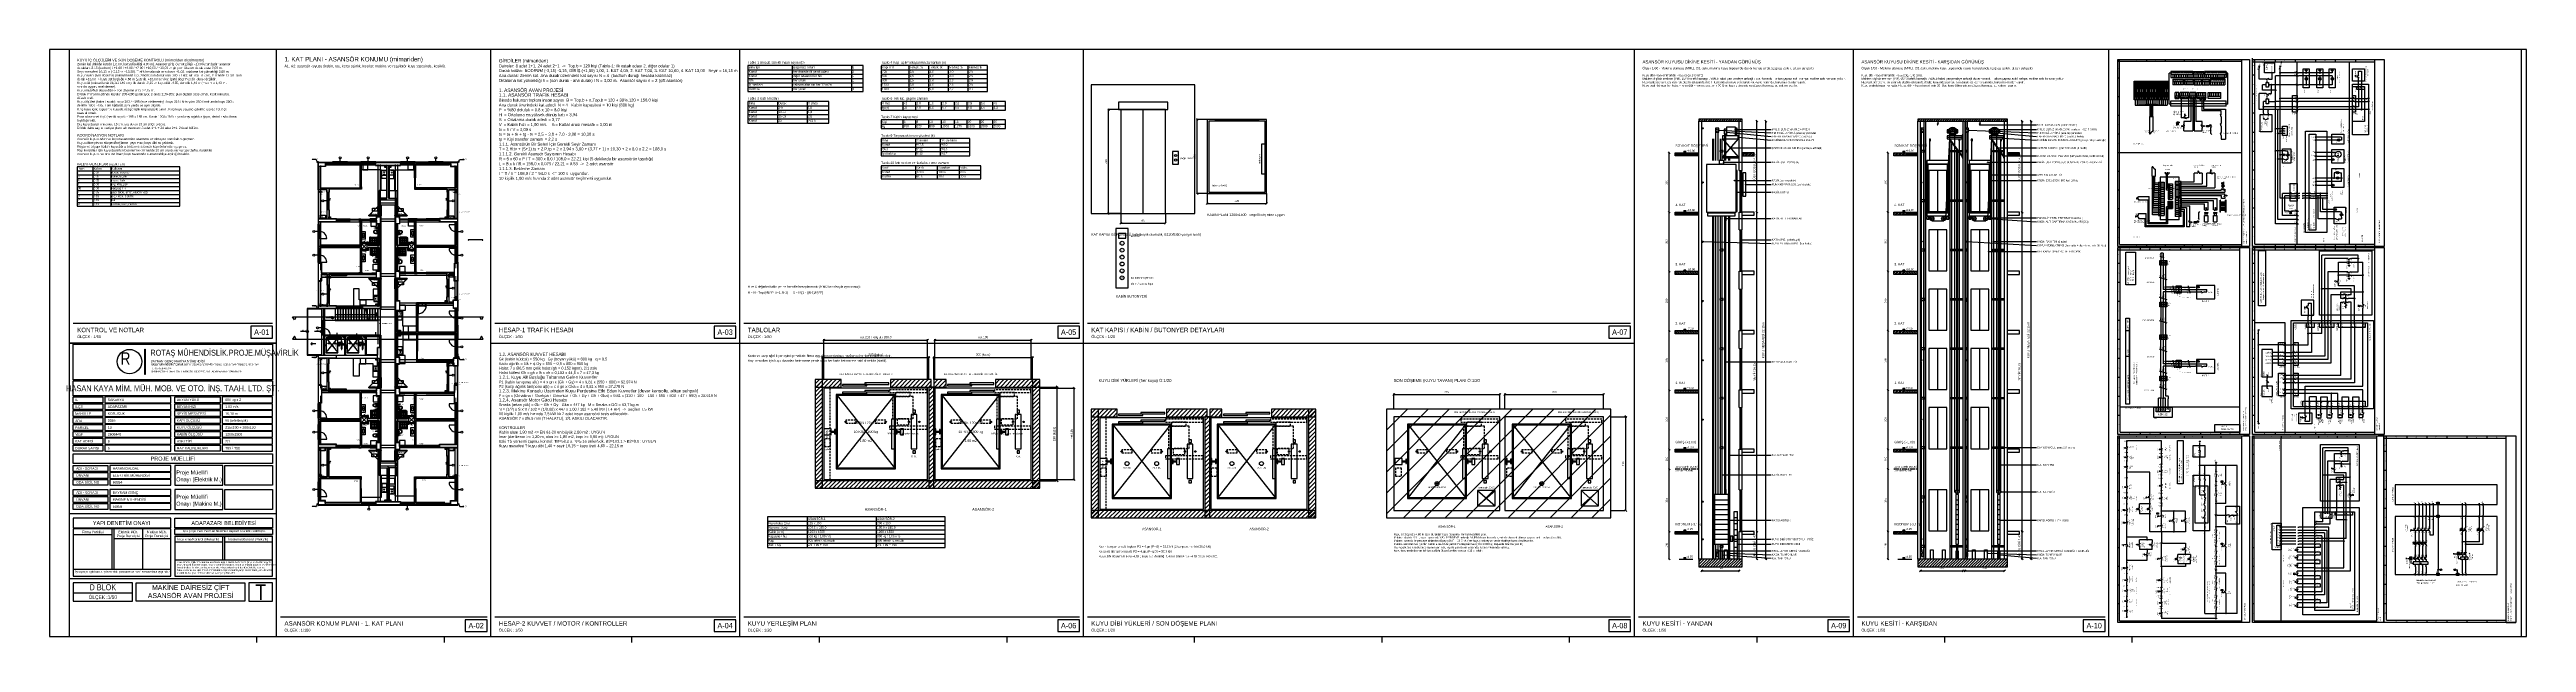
# Model space of a CAD drawing. Header units: centimetres. Extents: x 0 to 12547, y -30 to 2970.
import ezdxf
from ezdxf.enums import TextEntityAlignment as Align

# ---------------------------------------------------------------- set-up
doc = ezdxf.new("R2010")
doc.units = ezdxf.units.CM
doc.linetypes.add('CENTER', pattern=[40, 25, -5, 5, -5])
doc.linetypes.add('DASHED', pattern=[15, 10, -5])
for name, color, linetype in [('SCOTT-ANTET', 4, 'CONTINUOUS'), ('SCOTT-BASLIK', 5, 'CONTINUOUS'), ('SCOTT-CERCEVE', 7, 'CONTINUOUS'), ('SCOTT-DUVAR', 7, 'CONTINUOUS'), ('SCOTT-EKSEN', 8, 'CENTER'), ('SCOTT-ELEKTRIK', 3, 'CONTINUOUS'), ('SCOTT-ELEKTRIK-YAZI', 4, 'CONTINUOUS'), ('SCOTT-HALAT', 6, 'CONTINUOUS'), ('SCOTT-ISARET', 1, 'CONTINUOUS'), ('SCOTT-KA', 30, 'CONTINUOUS'), ('SCOTT-KABIN', 5, 'CONTINUOUS'), ('SCOTT-KAPI', 3, 'CONTINUOUS'), ('SCOTT-KIRIS', 1, 'DASHED'), ('SCOTT-KOT', 2, 'CONTINUOUS'), ('SCOTT-MIMARI', 8, 'CONTINUOUS'), ('SCOTT-MOTOR', 6, 'CONTINUOUS'), ('SCOTT-MOTOR-GIZLI', 6, 'DASHED'), ('SCOTT-OLCU', 3, 'CONTINUOUS'), ('SCOTT-RAY', 1, 'CONTINUOUS'), ('SCOTT-SIVA', 8, 'CONTINUOUS'), ('SCOTT-TABLO', 4, 'CONTINUOUS'), ('SCOTT-TARAMA', 8, 'CONTINUOUS'), ('SCOTT-UYARI', 1, 'CONTINUOUS'), ('SCOTT-YAZI', 4, 'CONTINUOUS'), ('SCOTT-YUK', 1, 'CONTINUOUS')]:
    doc.layers.add(name, color=color, linetype=linetype)
doc.styles.get("Standard").update_dxf_attribs({"font": 'arial.ttf', "width": 0.8})

msp = doc.modelspace()

# ---------------------------------------------------------------- linework, layer by layer
at = {"layer": 'SCOTT-ANTET'}
for p, q in [((120, 1585), (1130, 1585)), ((2256, 1585), (3477, 1585)), ((3517, 1585), (5217, 1585)), ((5257, 1585), (8009, 1585)), ((1150, 620), (100, 620)), ((615, 544), (120, 544)), ((318, 514), (120, 514)), ((318, 339), (318, 544)), ((328, 339), (328, 544)), ((471, 544), (471, 339)), ((878, 386), (878, 507)), ((888, 386), (888, 507)), ((615, 494), (328, 494)), ((878, 477), (635, 477)), ((1130, 386), (635, 386)), ((1130, 477), (888, 477)), ((1150, 292), (100, 292)), ((615, 339), (120, 339)), ((420, 219), (120, 219)), ((1170, 100), (2216, 100)), ((2256, 100), (3477, 100)), ((3517, 100), (5217, 100)), ((5257, 100), (8009, 100)), ((8049, 100), (9118, 100)), ((9158, 100), (10412, 100))]:
    msp.add_line(p, q, dxfattribs=at)
for points in [[(1020, 1510), (1130, 1510), (1130, 1570), (1020, 1570)], [(3367, 1510), (3477, 1510), (3477, 1570), (3367, 1570)], [(5107, 1510), (5217, 1510), (5217, 1570), (5107, 1570)], [(7899, 1510), (8009, 1510), (8009, 1570), (7899, 1570)], [(2106, 25), (2216, 25), (2216, 85), (2106, 85)], [(3367, 25), (3477, 25), (3477, 85), (3367, 85)], [(5107, 25), (5217, 25), (5217, 85), (5107, 85)], [(7899, 25), (8009, 25), (8009, 85), (7899, 85)], [(9008, 25), (9118, 25), (9118, 85), (9008, 85)], [(10302, 25), (10412, 25), (10412, 85), (10302, 85)]]:
    msp.add_lwpolyline(points, close=True, dxfattribs=at)
for points in [[(100, 0), (1150, 0), (1150, 1485), (100, 1485), (100, 0)], [(120, 1298), (120, 1480), (1130, 1480), (1130, 1298), (120, 1298)], [(484, 1325), (482, 1325), (482, 1454), (484, 1454), (484, 1325)], [(120, 1218), (120, 1293), (1130, 1293), (1130, 1218), (120, 1218)], [(120, 1213), (270, 1213), (270, 1183), (120, 1183), (120, 1213)], [(120, 1148), (120, 1178), (270, 1178), (270, 1148), (120, 1148)], [(120, 1143), (270, 1143), (270, 1113), (120, 1113), (120, 1143)], [(615, 1213), (280, 1213), (280, 1183), (615, 1183), (615, 1213)], [(615, 1178), (280, 1178), (280, 1148), (615, 1148), (615, 1178)], [(615, 1143), (280, 1143), (280, 1113), (615, 1113), (615, 1143)], [(635, 1213), (865, 1213), (865, 1183), (635, 1183), (635, 1213)], [(635, 1148), (635, 1178), (865, 1178), (865, 1148), (635, 1148)], [(635, 1143), (865, 1143), (865, 1113), (635, 1113), (635, 1143)], [(1130, 1213), (875, 1213), (875, 1183), (1130, 1183), (1130, 1213)], [(1130, 1178), (875, 1178), (875, 1148), (1130, 1148), (1130, 1178)], [(1130, 1143), (875, 1143), (875, 1113), (1130, 1113), (1130, 1143)], [(120, 1078), (120, 1108), (270, 1108), (270, 1078), (120, 1078)], [(120, 1073), (270, 1073), (270, 1043), (120, 1043), (120, 1073)], [(120, 1008), (120, 1038), (270, 1038), (270, 1008), (120, 1008)], [(615, 1108), (280, 1108), (280, 1078), (615, 1078), (615, 1108)], [(615, 1073), (280, 1073), (280, 1043), (615, 1043), (615, 1073)], [(615, 1038), (280, 1038), (280, 1008), (615, 1008), (615, 1038)], [(635, 1078), (635, 1108), (865, 1108), (865, 1078), (635, 1078)], [(635, 1073), (865, 1073), (865, 1043), (635, 1043), (635, 1073)], [(635, 1008), (635, 1038), (865, 1038), (865, 1008), (635, 1008)], [(1130, 1108), (875, 1108), (875, 1078), (1130, 1078), (1130, 1108)], [(1130, 1073), (875, 1073), (875, 1043), (1130, 1043), (1130, 1073)], [(1130, 1038), (875, 1038), (875, 1008), (1130, 1008), (1130, 1038)], [(120, 973), (120, 1003), (270, 1003), (270, 973), (120, 973)], [(120, 938), (120, 968), (270, 968), (270, 938), (120, 938)], [(120, 875), (120, 925), (1130, 925), (1130, 875), (120, 875)], [(615, 1003), (280, 1003), (280, 973), (615, 973), (615, 1003)], [(615, 968), (280, 968), (280, 938), (615, 938), (615, 968)], [(635, 973), (635, 1003), (865, 1003), (865, 973), (635, 973)], [(635, 938), (635, 968), (865, 968), (865, 938), (635, 938)], [(1130, 1003), (875, 1003), (875, 973), (1130, 973), (1130, 1003)], [(1130, 968), (875, 968), (875, 938), (1130, 938), (1130, 968)], [(120, 865), (295, 865), (295, 835), (120, 835), (120, 865)], [(120, 800), (120, 830), (295, 830), (295, 800), (120, 800)], [(120, 765), (120, 795), (295, 795), (295, 765), (120, 765)], [(615, 865), (305, 865), (305, 835), (615, 835), (615, 865)], [(615, 830), (305, 830), (305, 800), (615, 800), (615, 830)], [(615, 795), (305, 795), (305, 765), (615, 765), (615, 795)], [(635, 765), (878, 765), (878, 865), (635, 865), (635, 765)], [(1130, 865), (1130, 765), (888, 765), (888, 865), (1130, 865)], [(120, 743), (295, 743), (295, 713), (120, 713), (120, 743)], [(120, 678), (120, 708), (295, 708), (295, 678), (120, 678)], [(120, 643), (120, 673), (295, 673), (295, 643), (120, 643)], [(615, 743), (305, 743), (305, 713), (615, 713), (615, 743)], [(615, 708), (305, 708), (305, 678), (615, 678), (615, 708)], [(615, 673), (305, 673), (305, 643), (615, 643), (615, 673)], [(635, 643), (878, 643), (878, 743), (635, 743), (635, 643)], [(1130, 743), (1130, 643), (888, 643), (888, 743), (1130, 743)], [(120, 599), (120, 549), (615, 549), (615, 599), (120, 599)], [(615, 305), (615, 544), (120, 544), (120, 305), (615, 305)], [(1130, 599), (1130, 549), (635, 549), (635, 599), (1130, 599)], [(1130, 544), (1130, 516), (635, 516), (635, 544), (1130, 544)], [(635, 507), (1130, 507), (635, 507), (635, 305), (1130, 305), (1130, 507)], [(420, 272), (120, 272), (120, 179), (420, 179), (420, 272)], [(990, 272), (990, 179), (439, 179), (439, 272), (990, 272)], [(1010, 272), (1010, 179), (1130, 179), (1130, 272), (1010, 272)]]:
    msp.add_lwpolyline(points, dxfattribs=at)
msp.add_circle((405, 1391), 61.8, dxfattribs=at)
at = {"layer": 'SCOTT-CERCEVE'}
for p, q in [((1150, 0), (1150, 2970)), ((2236, 0), (2236, 2970)), ((3497, 0), (3497, 2970)), ((5237, 0), (5237, 2970)), ((8029, 0), (8029, 2970)), ((9138, 0), (9138, 2970)), ((10432, 0), (10432, 2970)), ((100, 1485), (1150, 1485)), ((2236, 1485), (3497, 1485)), ((3497, 1485), (5237, 1485)), ((5237, 1485), (8029, 1485))]:
    msp.add_line(p, q, dxfattribs=at)
for points in [[(0, 0), (12547, 0), (12547, 2970), (0, 2970)], [(100, 0), (12522, 0), (12522, 2970), (100, 2970)]]:
    msp.add_lwpolyline(points, close=True, dxfattribs=at)
at = {"layer": 'SCOTT-DUVAR'}
for p, q in [((8354, 392), (8354, 2608)), ((8369, 392), (8369, 2608)), ((8559, 2358), (8559, 2608)), ((8574, 2358), (8574, 2608)), ((9463, 392), (9463, 2608)), ((9478, 392), (9478, 2608)), ((9693, 392), (9693, 2608)), ((9703, 392), (9703, 2608)), ((9903, 392), (9903, 2608)), ((9918, 392), (9918, 2608)), ((8559, 2358), (8574, 2358)), ((8559, 2058), (8559, 2148)), ((8559, 2148), (8574, 2148)), ((8574, 2058), (8574, 2148)), ((8559, 2058), (8574, 2058)), ((8559, 1758), (8559, 1848)), ((8559, 1848), (8574, 1848)), ((8559, 1758), (8574, 1758)), ((8574, 1758), (8574, 1848)), ((8559, 1458), (8559, 1548)), ((8559, 1548), (8574, 1548)), ((8574, 1458), (8574, 1548)), ((8559, 1458), (8574, 1458)), ((8559, 1158), (8559, 1248)), ((8559, 1248), (8574, 1248)), ((8559, 1158), (8574, 1158)), ((8574, 1158), (8574, 1248)), ((8559, 742), (8559, 948)), ((8559, 948), (8574, 948)), ((8574, 742), (8574, 948)), ((8559, 742), (8574, 742)), ((8559, 392), (8559, 532)), ((8559, 532), (8574, 532)), ((8574, 392), (8574, 532))]:
    msp.add_line(p, q, dxfattribs=at)
for points in [[(5277, 2141), (5802, 2141), (5802, 2791), (5277, 2791)], [(8354, 2608), (8574, 2608), (8574, 2618), (8354, 2618)], [(9463, 2608), (9918, 2608), (9918, 2618), (9463, 2618)], [(3879, 750), (3916, 750), (3916, 1300), (3879, 1300)], [(3879, 1262), (4010, 1262), (4010, 1300), (3879, 1300)], [(4260, 1262), (4466, 1262), (4466, 1300), (4260, 1300)], [(4454, 750), (4479, 750), (4479, 1262), (4454, 1262)], [(4479, 1262), (4541, 1262), (4541, 1300), (4479, 1300)], [(4791, 1262), (5016, 1262), (5016, 1300), (4791, 1300)], [(4979, 750), (5016, 750), (5016, 1300), (4979, 1300)], [(5277, 600), (5314, 600), (5314, 1150), (5277, 1150)], [(5277, 1112), (5408, 1112), (5408, 1150), (5277, 1150)], [(5658, 1112), (5864, 1112), (5864, 1150), (5658, 1150)], [(5877, 1112), (5939, 1112), (5939, 1150), (5877, 1150)], [(6189, 1112), (6414, 1112), (6414, 1150), (6189, 1150)], [(6377, 600), (6414, 600), (6414, 1150), (6377, 1150)], [(6772, 600), (7909, 600), (7909, 1150), (6772, 1150)], [(5852, 600), (5877, 600), (5877, 1112), (5852, 1112)], [(3879, 750), (5016, 750), (5016, 788), (3879, 788)], [(5277, 600), (6414, 600), (6414, 638), (5277, 638)], [(8354, 352), (8574, 352), (8574, 392), (8354, 392)], [(9463, 352), (9918, 352), (9918, 392), (9463, 392)]]:
    msp.add_lwpolyline(points, close=True, dxfattribs=at)
for points in [[(8354, 2432), (8234, 2432), (8234, 2448), (8354, 2448)], [(8574, 2432), (8634, 2432), (8634, 2448), (8574, 2448)], [(9463, 2432), (9343, 2432), (9343, 2448), (9463, 2448)], [(9918, 2432), (9978, 2432), (9978, 2448), (9918, 2448)], [(8354, 2132), (8234, 2132), (8234, 2148), (8354, 2148)], [(8574, 2132), (8634, 2132), (8634, 2148), (8574, 2148)], [(9463, 2132), (9343, 2132), (9343, 2148), (9463, 2148)], [(9918, 2132), (9978, 2132), (9978, 2148), (9918, 2148)], [(8354, 1832), (8234, 1832), (8234, 1848), (8354, 1848)], [(8574, 1832), (8634, 1832), (8634, 1848), (8574, 1848)], [(9463, 1832), (9343, 1832), (9343, 1848), (9463, 1848)], [(9918, 1832), (9978, 1832), (9978, 1848), (9918, 1848)], [(8354, 1532), (8234, 1532), (8234, 1548), (8354, 1548)], [(8574, 1532), (8634, 1532), (8634, 1548), (8574, 1548)], [(9463, 1532), (9343, 1532), (9343, 1548), (9463, 1548)], [(9918, 1532), (9978, 1532), (9978, 1548), (9918, 1548)], [(8354, 1232), (8234, 1232), (8234, 1248), (8354, 1248)], [(8574, 1232), (8634, 1232), (8634, 1248), (8574, 1248)], [(9463, 1232), (9343, 1232), (9343, 1248), (9463, 1248)], [(9918, 1232), (9978, 1232), (9978, 1248), (9918, 1248)], [(8354, 932), (8234, 932), (8234, 948), (8354, 948)], [(8574, 932), (8634, 932), (8634, 948), (8574, 948)], [(9463, 932), (9343, 932), (9343, 948), (9463, 948)], [(9918, 932), (9978, 932), (9978, 948), (9918, 948)], [(8354, 518), (8234, 518), (8234, 532), (8354, 532)], [(8574, 518), (8634, 518), (8634, 532), (8574, 532)], [(9463, 518), (9343, 518), (9343, 532), (9463, 532)], [(9918, 518), (9978, 518), (9978, 532), (9918, 532)]]:
    msp.add_lwpolyline(points, dxfattribs=at)
at = {"layer": 'SCOTT-EKSEN'}
for p, q in [((8234, 848), (8349, 848)), ((9343, 848), (9458, 848)), ((1050, -30), (1050, -5)), ((2000, -30), (2000, -5)), ((2950, -30), (2950, -5)), ((3900, -30), (3900, -5)), ((4850, -30), (4850, -5)), ((5800, -30), (5800, -5)), ((6750, -30), (6750, -5)), ((7700, -30), (7700, -5)), ((8650, -30), (8650, -5)), ((9600, -30), (9600, -5)), ((10550, -30), (10550, -5))]:
    msp.add_line(p, q, dxfattribs=at)
at = {"layer": 'SCOTT-ELEKTRIK'}
for p, q in [((10476, 1974), (10476, 2920)), ((10476, 2920), (11143, 2920)), ((10476, 2911), (11105, 2911)), ((10485, 1984), (10485, 2920)), ((10622, 2920), (10622, 2911)), ((10717, 2920), (10717, 2911)), ((10812, 2920), (10812, 2911)), ((10906, 2911), (10906, 2920)), ((11001, 2911), (11001, 2920)), ((11105, 1974), (11105, 2920)), ((11143, 2920), (11143, 1974)), ((11159, 2920), (11159, 2927)), ((11159, 1974), (11159, 2920)), ((11159, 2920), (11826, 2920)), ((11159, 2908), (11778, 2908)), ((11171, 1986), (11171, 2920)), ((11192, 2888), (11189, 2883)), ((11192, 2888), (11195, 2883)), ((11192, 2876), (11192, 2888)), ((11219, 2903), (11270, 2903)), ((11219, 2852), (11219, 2903)), ((11270, 2903), (11270, 2852)), ((11273, 2920), (11273, 2908)), ((11299, 2888), (11296, 2883)), ((11299, 2852), (11299, 2888)), ((11299, 2888), (11302, 2883)), ((11375, 2920), (11375, 2908)), ((11386, 1986), (11386, 2908)), ((11478, 2920), (11478, 2908)), ((11580, 2908), (11580, 2920)), ((11651, 1986), (11651, 2908)), ((11682, 2908), (11682, 2920)), ((11778, 1974), (11778, 2920)), ((11826, 2920), (11826, 1974)), ((10485, 2826), (10476, 2826)), ((10560, 2810), (10570, 2810)), ((10560, 2716), (10560, 2810)), ((10560, 2775), (10570, 2775)), ((10560, 2774), (10570, 2774)), ((10561, 2808), (10561, 2795)), ((10569, 2808), (10561, 2808)), ((10561, 2795), (10569, 2795)), ((10569, 2788), (10561, 2788)), ((10561, 2788), (10561, 2780)), ((10561, 2780), (10569, 2780)), ((10561, 2772), (10561, 2753)), ((10570, 2772), (10561, 2772)), ((10563, 2793), (10568, 2793)), ((10563, 2789), (10563, 2793)), ((10568, 2789), (10563, 2789)), ((10568, 2793), (10568, 2789)), ((10569, 2795), (10569, 2808)), ((10569, 2780), (10569, 2788)), ((10570, 2810), (10579, 2810)), ((10570, 2716), (10570, 2810)), ((10570, 2810), (10570, 2716)), ((10570, 2775), (10579, 2775)), ((10570, 2774), (10579, 2774)), ((10570, 2772), (10570, 2753)), ((10579, 2772), (10570, 2772)), ((10570, 2753), (10570, 2772)), ((10571, 2808), (10571, 2795)), ((10578, 2808), (10571, 2808)), ((10571, 2795), (10578, 2795)), ((10578, 2788), (10571, 2788)), ((10571, 2788), (10571, 2780)), ((10571, 2780), (10578, 2780)), ((10572, 2793), (10577, 2793)), ((10572, 2789), (10572, 2793)), ((10577, 2789), (10572, 2789)), ((10577, 2793), (10577, 2789)), ((10578, 2795), (10578, 2808)), ((10578, 2780), (10578, 2788)), ((10579, 2810), (10589, 2810)), ((10579, 2716), (10579, 2810)), ((10579, 2810), (10579, 2716)), ((10579, 2775), (10589, 2775)), ((10579, 2774), (10589, 2774)), ((10579, 2753), (10579, 2772)), ((10580, 2808), (10580, 2795)), ((10588, 2808), (10580, 2808)), ((10580, 2795), (10588, 2795)), ((10588, 2788), (10580, 2788)), ((10580, 2788), (10580, 2780)), ((10580, 2780), (10588, 2780)), ((10580, 2772), (10580, 2753)), ((10589, 2772), (10580, 2772)), ((10582, 2793), (10587, 2793)), ((10582, 2789), (10582, 2793)), ((10587, 2789), (10582, 2789)), ((10587, 2793), (10587, 2789)), ((10588, 2795), (10588, 2808)), ((10588, 2780), (10588, 2788)), ((10589, 2810), (10598, 2810)), ((10589, 2716), (10589, 2810)), ((10589, 2810), (10589, 2716)), ((10589, 2775), (10598, 2775)), ((10589, 2774), (10598, 2774)), ((10589, 2772), (10589, 2753)), ((10598, 2772), (10589, 2772)), ((10589, 2753), (10589, 2772)), ((10590, 2808), (10590, 2795)), ((10597, 2808), (10590, 2808)), ((10590, 2795), (10597, 2795)), ((10597, 2788), (10590, 2788)), ((10590, 2788), (10590, 2780)), ((10590, 2780), (10597, 2780)), ((10591, 2793), (10596, 2793)), ((10591, 2789), (10591, 2793)), ((10596, 2789), (10591, 2789)), ((10596, 2793), (10596, 2789)), ((10597, 2795), (10597, 2808)), ((10597, 2780), (10597, 2788)), ((10598, 2810), (10608, 2810)), ((10598, 2716), (10598, 2810)), ((10598, 2810), (10598, 2716)), ((10598, 2775), (10608, 2775)), ((10598, 2774), (10608, 2774)), ((10598, 2753), (10598, 2772)), ((10599, 2808), (10599, 2795)), ((10607, 2808), (10599, 2808)), ((10599, 2795), (10607, 2795)), ((10607, 2788), (10599, 2788)), ((10599, 2788), (10599, 2780)), ((10599, 2780), (10607, 2780)), ((10599, 2772), (10599, 2753)), ((10608, 2772), (10599, 2772)), ((10601, 2793), (10605, 2793)), ((10601, 2789), (10601, 2793)), ((10605, 2789), (10601, 2789)), ((10605, 2793), (10605, 2789)), ((10607, 2795), (10607, 2808)), ((10607, 2780), (10607, 2788)), ((10608, 2810), (10617, 2810)), ((10608, 2716), (10608, 2810)), ((10608, 2810), (10608, 2716)), ((10608, 2775), (10617, 2775)), ((10608, 2774), (10617, 2774)), ((10608, 2772), (10608, 2753)), ((10617, 2772), (10608, 2772)), ((10608, 2753), (10608, 2772)), ((10609, 2808), (10609, 2795)), ((10616, 2808), (10609, 2808)), ((10609, 2795), (10616, 2795)), ((10616, 2788), (10609, 2788)), ((10609, 2788), (10609, 2780)), ((10609, 2780), (10616, 2780)), ((10610, 2793), (10615, 2793)), ((10610, 2789), (10610, 2793)), ((10615, 2789), (10610, 2789)), ((10615, 2793), (10615, 2789)), ((10616, 2795), (10616, 2808)), ((10616, 2780), (10616, 2788)), ((10617, 2810), (10627, 2810)), ((10617, 2716), (10617, 2810)), ((10617, 2810), (10617, 2716)), ((10617, 2775), (10627, 2775)), ((10617, 2774), (10627, 2774)), ((10617, 2772), (10617, 2753)), ((10627, 2772), (10617, 2772)), ((10617, 2753), (10617, 2772)), ((10618, 2808), (10618, 2795)), ((10626, 2808), (10618, 2808)), ((10618, 2795), (10626, 2795)), ((10626, 2788), (10618, 2788)), ((10618, 2788), (10618, 2780)), ((10618, 2780), (10626, 2780)), ((10620, 2793), (10624, 2793)), ((10620, 2789), (10620, 2793)), ((10624, 2789), (10620, 2789)), ((10624, 2793), (10624, 2789)), ((10626, 2795), (10626, 2808)), ((10626, 2780), (10626, 2788)), ((10627, 2810), (10636, 2810)), ((10627, 2716), (10627, 2810)), ((10627, 2810), (10627, 2716)), ((10627, 2775), (10636, 2775)), ((10627, 2774), (10636, 2774)), ((10627, 2772), (10627, 2753)), ((10636, 2772), (10627, 2772)), ((10627, 2753), (10627, 2772)), ((10628, 2808), (10628, 2795)), ((10635, 2808), (10628, 2808)), ((10628, 2795), (10635, 2795)), ((10635, 2788), (10628, 2788)), ((10628, 2788), (10628, 2780)), ((10628, 2780), (10635, 2780)), ((10629, 2793), (10634, 2793)), ((10629, 2789), (10629, 2793)), ((10634, 2789), (10629, 2789)), ((10634, 2793), (10634, 2789)), ((10635, 2795), (10635, 2808)), ((10635, 2780), (10635, 2788)), ((10636, 2810), (10646, 2810)), ((10636, 2716), (10636, 2810)), ((10636, 2810), (10636, 2716)), ((10636, 2775), (10646, 2775)), ((10636, 2774), (10646, 2774)), ((10636, 2772), (10636, 2753)), ((10645, 2772), (10636, 2772)), ((10636, 2753), (10636, 2772)), ((10637, 2808), (10637, 2795)), ((10645, 2808), (10637, 2808)), ((10637, 2795), (10645, 2795)), ((10645, 2788), (10637, 2788)), ((10637, 2788), (10637, 2780)), ((10637, 2780), (10645, 2780)), ((10639, 2793), (10643, 2793)), ((10639, 2789), (10639, 2793)), ((10643, 2789), (10639, 2789)), ((10643, 2793), (10643, 2789)), ((10645, 2795), (10645, 2808)), ((10645, 2780), (10645, 2788)), ((10645, 2753), (10645, 2772)), ((10646, 2810), (10655, 2810)), ((10646, 2716), (10646, 2810)), ((10646, 2810), (10646, 2716)), ((10646, 2775), (10655, 2775)), ((10646, 2774), (10655, 2774)), ((10646, 2772), (10646, 2753)), ((10655, 2772), (10646, 2772)), ((10647, 2808), (10647, 2795)), ((10654, 2808), (10647, 2808)), ((10647, 2795), (10654, 2795)), ((10654, 2788), (10647, 2788)), ((10647, 2788), (10647, 2780)), ((10647, 2780), (10654, 2780)), ((10648, 2793), (10653, 2793)), ((10648, 2789), (10648, 2793)), ((10653, 2789), (10648, 2789)), ((10653, 2793), (10653, 2789)), ((10654, 2795), (10654, 2808)), ((10654, 2780), (10654, 2788)), ((10655, 2810), (10665, 2810)), ((10655, 2716), (10655, 2810)), ((10655, 2810), (10655, 2716)), ((10655, 2775), (10665, 2775)), ((10655, 2774), (10665, 2774)), ((10655, 2772), (10655, 2753)), ((10664, 2772), (10655, 2772)), ((10655, 2753), (10655, 2772)), ((10656, 2808), (10656, 2795)), ((10664, 2808), (10656, 2808)), ((10656, 2795), (10664, 2795)), ((10664, 2788), (10656, 2788)), ((10656, 2788), (10656, 2780)), ((10656, 2780), (10664, 2780)), ((10657, 2793), (10662, 2793)), ((10657, 2789), (10657, 2793)), ((10662, 2789), (10657, 2789)), ((10662, 2793), (10662, 2789)), ((10664, 2795), (10664, 2808)), ((10664, 2780), (10664, 2788)), ((10664, 2753), (10664, 2772)), ((10665, 2810), (10674, 2810)), ((10665, 2716), (10665, 2810)), ((10665, 2810), (10665, 2716)), ((10665, 2808), (10665, 2795)), ((10673, 2808), (10665, 2808)), ((10665, 2795), (10673, 2795)), ((10673, 2788), (10665, 2788)), ((10665, 2788), (10665, 2780)), ((10665, 2780), (10673, 2780)), ((10665, 2775), (10674, 2775)), ((10665, 2774), (10674, 2774)), ((10665, 2772), (10665, 2753)), ((10674, 2772), (10665, 2772)), ((10667, 2793), (10672, 2793)), ((10667, 2789), (10667, 2793)), ((10672, 2789), (10667, 2789)), ((10672, 2793), (10672, 2789)), ((10673, 2795), (10673, 2808)), ((10673, 2780), (10673, 2788)), ((10674, 2810), (10683, 2810)), ((10674, 2716), (10674, 2810)), ((10674, 2810), (10674, 2716)), ((10674, 2775), (10683, 2775)), ((10674, 2774), (10683, 2774)), ((10674, 2772), (10674, 2753)), ((10683, 2772), (10674, 2772)), ((10674, 2753), (10674, 2772)), ((10675, 2808), (10675, 2795)), ((10682, 2808), (10675, 2808)), ((10675, 2795), (10682, 2795)), ((10682, 2788), (10675, 2788)), ((10675, 2788), (10675, 2780)), ((10675, 2780), (10682, 2780)), ((10676, 2793), (10681, 2793)), ((10676, 2789), (10676, 2793)), ((10681, 2789), (10676, 2789)), ((10681, 2793), (10681, 2789)), ((10682, 2795), (10682, 2808)), ((10682, 2780), (10682, 2788)), ((10683, 2810), (10693, 2810)), ((10683, 2716), (10683, 2810)), ((10683, 2810), (10683, 2716)), ((10683, 2775), (10693, 2775)), ((10683, 2774), (10693, 2774)), ((10683, 2753), (10683, 2772)), ((10684, 2808), (10684, 2795)), ((10692, 2808), (10684, 2808)), ((10684, 2795), (10692, 2795)), ((10692, 2788), (10684, 2788)), ((10684, 2788), (10684, 2780)), ((10684, 2780), (10692, 2780)), ((10684, 2772), (10684, 2753)), ((10693, 2772), (10684, 2772)), ((10686, 2793), (10691, 2793)), ((10686, 2789), (10686, 2793)), ((10691, 2789), (10686, 2789)), ((10691, 2793), (10691, 2789)), ((10692, 2795), (10692, 2808)), ((10692, 2780), (10692, 2788)), ((10693, 2810), (10702, 2810)), ((10693, 2716), (10693, 2810)), ((10693, 2810), (10693, 2716)), ((10693, 2775), (10702, 2775)), ((10693, 2774), (10702, 2774)), ((10693, 2772), (10693, 2753)), ((10702, 2772), (10693, 2772)), ((10693, 2753), (10693, 2772)), ((10694, 2808), (10694, 2795)), ((10701, 2808), (10694, 2808)), ((10694, 2795), (10701, 2795)), ((10701, 2788), (10694, 2788)), ((10694, 2788), (10694, 2780)), ((10694, 2780), (10701, 2780)), ((10695, 2793), (10700, 2793)), ((10695, 2789), (10695, 2793)), ((10700, 2789), (10695, 2789)), ((10700, 2793), (10700, 2789)), ((10701, 2795), (10701, 2808)), ((10701, 2780), (10701, 2788)), ((10702, 2810), (10712, 2810)), ((10702, 2716), (10702, 2810)), ((10702, 2810), (10702, 2716)), ((10702, 2775), (10712, 2775)), ((10702, 2774), (10712, 2774)), ((10702, 2753), (10702, 2772)), ((10703, 2808), (10703, 2795)), ((10711, 2808), (10703, 2808)), ((10703, 2795), (10711, 2795)), ((10711, 2788), (10703, 2788)), ((10703, 2788), (10703, 2780)), ((10703, 2780), (10711, 2780)), ((10703, 2772), (10703, 2753)), ((10712, 2772), (10703, 2772)), ((10705, 2793), (10709, 2793)), ((10705, 2789), (10705, 2793)), ((10709, 2789), (10705, 2789)), ((10709, 2793), (10709, 2789)), ((10711, 2795), (10711, 2808)), ((10711, 2780), (10711, 2788)), ((10712, 2810), (10721, 2810)), ((10712, 2716), (10712, 2810)), ((10712, 2810), (10712, 2716)), ((10712, 2775), (10721, 2775)), ((10712, 2774), (10721, 2774)), ((10712, 2772), (10712, 2753)), ((10721, 2772), (10712, 2772)), ((10712, 2753), (10712, 2772)), ((10713, 2808), (10713, 2795)), ((10720, 2808), (10713, 2808)), ((10713, 2795), (10720, 2795)), ((10720, 2788), (10713, 2788)), ((10713, 2788), (10713, 2780)), ((10713, 2780), (10720, 2780)), ((10714, 2793), (10719, 2793)), ((10714, 2789), (10714, 2793)), ((10719, 2789), (10714, 2789)), ((10719, 2793), (10719, 2789)), ((10720, 2795), (10720, 2808)), ((10720, 2780), (10720, 2788)), ((10721, 2810), (10731, 2810)), ((10721, 2716), (10721, 2810)), ((10721, 2810), (10721, 2716)), ((10721, 2775), (10731, 2775)), ((10721, 2774), (10731, 2774)), ((10721, 2772), (10721, 2753)), ((10731, 2772), (10721, 2772)), ((10721, 2753), (10721, 2772)), ((10722, 2808), (10722, 2795)), ((10730, 2808), (10722, 2808)), ((10722, 2795), (10730, 2795)), ((10730, 2788), (10722, 2788)), ((10722, 2788), (10722, 2780)), ((10722, 2780), (10730, 2780)), ((10724, 2793), (10728, 2793)), ((10724, 2789), (10724, 2793)), ((10728, 2789), (10724, 2789)), ((10728, 2793), (10728, 2789)), ((10730, 2795), (10730, 2808)), ((10730, 2780), (10730, 2788)), ((10731, 2810), (10731, 2716)), ((10731, 2753), (10731, 2772)), ((10737, 2694), (10737, 2851)), ((10745, 2851), (10737, 2851)), ((10745, 2859), (10745, 2829)), ((10856, 2859), (10745, 2859)), ((10745, 2846), (10856, 2846)), ((10745, 2829), (10856, 2829)), ((10752, 2853), (10749, 2857)), ((10752, 2853), (10749, 2857)), ((10753, 2853), (10750, 2857)), ((10753, 2853), (10750, 2857)), ((10755, 2846), (10755, 2829)), ((10755, 2820), (10810, 2820)), ((10755, 2820), (10755, 2791)), ((10810, 2807), (10755, 2807)), ((10810, 2791), (10755, 2791)), ((10762, 2853), (10759, 2857)), ((10762, 2853), (10759, 2857)), ((10762, 2853), (10759, 2857)), ((10762, 2853), (10759, 2857)), ((10762, 2815), (10759, 2819)), ((10762, 2815), (10759, 2819)), ((10762, 2814), (10759, 2818)), ((10762, 2814), (10759, 2818)), ((10764, 2846), (10764, 2829)), ((10764, 2846), (10764, 2829)), ((10764, 2807), (10764, 2791)), ((10764, 2807), (10764, 2791)), ((10771, 2853), (10768, 2857)), ((10771, 2853), (10768, 2857)), ((10771, 2853), (10768, 2857)), ((10771, 2853), (10768, 2857)), ((10771, 2815), (10768, 2819)), ((10771, 2815), (10768, 2819)), ((10771, 2814), (10768, 2818)), ((10771, 2814), (10768, 2818)), ((10773, 2846), (10773, 2829)), ((10773, 2846), (10773, 2829)), ((10773, 2807), (10773, 2791)), ((10780, 2853), (10777, 2857)), ((10780, 2853), (10777, 2857)), ((10781, 2853), (10778, 2857)), ((10781, 2853), (10778, 2857)), ((10781, 2815), (10778, 2819)), ((10781, 2815), (10778, 2819)), ((10781, 2814), (10778, 2818)), ((10781, 2814), (10778, 2818)), ((10782, 2846), (10782, 2829)), ((10782, 2846), (10782, 2829)), ((10782, 2807), (10782, 2791)), ((10782, 2807), (10782, 2791)), ((10790, 2853), (10787, 2857)), ((10790, 2853), (10787, 2857)), ((10790, 2853), (10787, 2857)), ((10790, 2853), (10787, 2857)), ((10790, 2815), (10787, 2819)), ((10790, 2815), (10787, 2819)), ((10790, 2814), (10787, 2818)), ((10790, 2814), (10787, 2818)), ((10791, 2846), (10791, 2829)), ((10791, 2846), (10791, 2829)), ((10792, 2807), (10792, 2791)), ((10792, 2807), (10792, 2791)), ((10799, 2853), (10796, 2857)), ((10799, 2853), (10796, 2857)), ((10799, 2853), (10796, 2857)), ((10799, 2853), (10796, 2857)), ((10799, 2815), (10796, 2819)), ((10799, 2815), (10796, 2819)), ((10799, 2814), (10796, 2818)), ((10799, 2814), (10796, 2818)), ((10800, 2846), (10800, 2829)), ((10800, 2846), (10800, 2829)), ((10801, 2807), (10801, 2791)), ((10801, 2807), (10801, 2791)), ((10808, 2853), (10805, 2857)), ((10808, 2853), (10805, 2857)), ((10808, 2853), (10805, 2857)), ((10808, 2853), (10805, 2857)), ((10808, 2814), (10805, 2818)), ((10808, 2814), (10805, 2818)), ((10808, 2815), (10806, 2819)), ((10808, 2815), (10806, 2819)), ((10810, 2846), (10810, 2829)), ((10810, 2846), (10810, 2829)), ((10810, 2846), (10810, 2829)), ((10810, 2820), (10810, 2791)), ((10810, 2820), (10810, 2791)), ((10817, 2853), (10814, 2857)), ((10817, 2853), (10814, 2857)), ((10817, 2853), (10814, 2857)), ((10817, 2853), (10814, 2857)), ((10814, 2820), (10860, 2820)), ((10814, 2820), (10814, 2791)), ((10860, 2807), (10814, 2807)), ((10860, 2791), (10814, 2791)), ((10821, 2815), (10818, 2819)), ((10821, 2815), (10818, 2819)), ((10821, 2814), (10818, 2818)), ((10821, 2814), (10818, 2818)), ((10819, 2846), (10819, 2829)), ((10819, 2846), (10819, 2829)), ((10819, 2846), (10819, 2829)), ((10826, 2853), (10823, 2857)), ((10826, 2853), (10823, 2857)), ((10823, 2807), (10823, 2791)), ((10827, 2853), (10824, 2857)), ((10827, 2853), (10824, 2857)), ((10828, 2846), (10828, 2829)), ((10828, 2846), (10828, 2829)), ((10828, 2846), (10828, 2829)), ((10831, 2815), (10828, 2819)), ((10831, 2815), (10828, 2819)), ((10831, 2814), (10828, 2818)), ((10831, 2814), (10828, 2818)), ((10835, 2853), (10832, 2857)), ((10835, 2853), (10832, 2857)), ((10832, 2807), (10832, 2791)), ((10832, 2807), (10832, 2791)), ((10832, 2807), (10832, 2791)), ((10836, 2853), (10833, 2857)), ((10836, 2853), (10833, 2857)), ((10839, 2814), (10836, 2818)), ((10839, 2814), (10836, 2818)), ((10837, 2846), (10837, 2829)), ((10837, 2846), (10837, 2829)), ((10837, 2846), (10837, 2829)), ((10840, 2815), (10837, 2819)), ((10840, 2815), (10837, 2819)), ((10845, 2853), (10842, 2857)), ((10845, 2853), (10842, 2857)), ((10845, 2853), (10842, 2857)), ((10845, 2853), (10842, 2857)), ((10842, 2807), (10842, 2791)), ((10846, 2846), (10846, 2829)), ((10846, 2846), (10846, 2829)), ((10846, 2846), (10846, 2829)), ((10849, 2815), (10846, 2819)), ((10849, 2815), (10846, 2819)), ((10849, 2814), (10846, 2818)), ((10849, 2814), (10846, 2818)), ((10854, 2853), (10851, 2857)), ((10854, 2853), (10851, 2857)), ((10854, 2853), (10851, 2857)), ((10854, 2853), (10851, 2857)), ((10851, 2807), (10851, 2791)), ((10851, 2807), (10851, 2791)), ((10858, 2814), (10855, 2818)), ((10858, 2814), (10855, 2818)), ((10856, 2859), (10856, 2829)), ((10859, 2815), (10856, 2819)), ((10859, 2815), (10856, 2819)), ((10858, 2859), (10858, 2829)), ((10858, 2859), (10913, 2859)), ((10913, 2846), (10858, 2846)), ((10858, 2829), (10913, 2829)), ((10860, 2820), (10860, 2791)), ((10860, 2820), (10860, 2791)), ((10865, 2853), (10862, 2857)), ((10865, 2853), (10862, 2857)), ((10865, 2853), (10862, 2857)), ((10865, 2853), (10862, 2857)), ((10863, 2820), (10863, 2791)), ((10863, 2820), (10900, 2820)), ((10900, 2807), (10863, 2807)), ((10863, 2791), (10900, 2791)), ((10867, 2846), (10867, 2829)), ((10870, 2815), (10867, 2819)), ((10870, 2815), (10867, 2819)), ((10870, 2814), (10867, 2818)), ((10870, 2814), (10867, 2818)), ((10875, 2853), (10872, 2857)), ((10875, 2853), (10872, 2857)), ((10875, 2853), (10872, 2857)), ((10875, 2853), (10872, 2857)), ((10872, 2807), (10872, 2791)), ((10877, 2846), (10877, 2829)), ((10877, 2846), (10877, 2829)), ((10880, 2815), (10877, 2819)), ((10880, 2815), (10877, 2819)), ((10880, 2814), (10877, 2818)), ((10880, 2814), (10877, 2818)), ((10884, 2853), (10881, 2857)), ((10884, 2853), (10881, 2857)), ((10884, 2853), (10881, 2857)), ((10884, 2853), (10881, 2857)), ((10881, 2807), (10881, 2791)), ((10881, 2807), (10881, 2791)), ((10886, 2846), (10886, 2829)), ((10886, 2846), (10886, 2829)), ((10889, 2815), (10886, 2819)), ((10889, 2815), (10886, 2819)), ((10889, 2814), (10886, 2818)), ((10889, 2814), (10886, 2818)), ((10893, 2853), (10890, 2857)), ((10893, 2853), (10890, 2857)), ((10894, 2853), (10891, 2857)), ((10894, 2853), (10891, 2857)), ((10891, 2807), (10891, 2791)), ((10891, 2807), (10891, 2791)), ((10895, 2846), (10895, 2829)), ((10895, 2846), (10895, 2829)), ((10898, 2815), (10895, 2819)), ((10898, 2815), (10895, 2819)), ((10898, 2814), (10895, 2818)), ((10898, 2814), (10895, 2818)), ((10902, 2853), (10899, 2857)), ((10902, 2853), (10899, 2857)), ((10903, 2853), (10900, 2857)), ((10903, 2853), (10900, 2857)), ((10900, 2820), (10900, 2791)), ((10900, 2820), (10900, 2791)), ((10904, 2846), (10904, 2829)), ((10904, 2846), (10904, 2829)), ((10904, 2820), (10904, 2791)), ((10904, 2820), (10941, 2820)), ((10941, 2807), (10904, 2807)), ((10904, 2791), (10941, 2791)), ((10911, 2814), (10908, 2818)), ((10911, 2814), (10908, 2818)), ((10912, 2853), (10909, 2857)), ((10912, 2853), (10909, 2857)), ((10912, 2853), (10909, 2857)), ((10912, 2853), (10909, 2857)), ((10912, 2815), (10909, 2819)), ((10912, 2815), (10909, 2819)), ((10913, 2859), (10913, 2829)), ((10913, 2859), (10913, 2829)), ((10914, 2807), (10914, 2791)), ((10916, 2859), (10916, 2829)), ((11026, 2859), (10916, 2859)), ((10916, 2846), (11026, 2846)), ((10916, 2829), (11026, 2829)), ((10921, 2815), (10918, 2819)), ((10921, 2815), (10918, 2819)), ((10921, 2814), (10918, 2818)), ((10921, 2814), (10918, 2818)), ((10923, 2853), (10920, 2857)), ((10923, 2853), (10920, 2857)), ((10923, 2853), (10920, 2857)), ((10923, 2853), (10920, 2857)), ((10923, 2807), (10923, 2791)), ((10923, 2807), (10923, 2791)), ((10925, 2846), (10925, 2829)), ((10930, 2814), (10927, 2818)), ((10930, 2814), (10927, 2818)), ((10931, 2815), (10928, 2819)), ((10931, 2815), (10928, 2819)), ((10933, 2853), (10930, 2857)), ((10933, 2853), (10930, 2857)), ((10933, 2853), (10930, 2857)), ((10933, 2853), (10930, 2857)), ((10932, 2807), (10932, 2791)), ((10932, 2807), (10932, 2791)), ((10934, 2846), (10934, 2829)), ((10934, 2846), (10934, 2829)), ((10939, 2814), (10936, 2818)), ((10939, 2814), (10936, 2818)), ((10940, 2815), (10937, 2819)), ((10940, 2815), (10937, 2819)), ((10942, 2853), (10939, 2857)), ((10942, 2853), (10939, 2857)), ((10942, 2853), (10939, 2857)), ((10942, 2853), (10939, 2857)), ((10941, 2820), (10941, 2791)), ((10941, 2820), (10941, 2791)), ((10944, 2846), (10944, 2829)), ((10944, 2846), (10944, 2829)), ((10945, 2820), (10945, 2791)), ((11019, 2820), (10945, 2820)), ((10945, 2807), (11019, 2807)), ((10945, 2791), (11019, 2791)), ((10951, 2853), (10948, 2857)), ((10951, 2853), (10948, 2857)), ((10951, 2853), (10948, 2857)), ((10951, 2853), (10948, 2857)), ((10952, 2814), (10949, 2818)), ((10952, 2814), (10949, 2818)), ((10953, 2815), (10950, 2819)), ((10953, 2815), (10950, 2819)), ((10953, 2846), (10953, 2829)), ((10953, 2846), (10953, 2829)), ((10955, 2807), (10955, 2791)), ((10960, 2853), (10957, 2857)), ((10960, 2853), (10957, 2857)), ((10960, 2853), (10958, 2857)), ((10960, 2853), (10958, 2857)), ((10962, 2815), (10959, 2819)), ((10962, 2815), (10959, 2819)), ((10962, 2814), (10959, 2818)), ((10962, 2814), (10959, 2818)), ((10962, 2846), (10962, 2829)), ((10962, 2846), (10962, 2829)), ((10964, 2807), (10964, 2791)), ((10964, 2807), (10964, 2791)), ((10969, 2853), (10966, 2857)), ((10969, 2853), (10966, 2857)), ((10970, 2853), (10967, 2857)), ((10970, 2853), (10967, 2857)), ((10971, 2814), (10968, 2818)), ((10971, 2814), (10968, 2818)), ((10972, 2815), (10969, 2819)), ((10972, 2815), (10969, 2819)), ((10971, 2846), (10971, 2829)), ((10971, 2846), (10971, 2829)), ((10973, 2807), (10973, 2791)), ((10973, 2807), (10973, 2791)), ((10979, 2853), (10976, 2857)), ((10979, 2853), (10976, 2857)), ((10979, 2853), (10976, 2857)), ((10979, 2853), (10976, 2857)), ((10980, 2814), (10977, 2818)), ((10980, 2814), (10977, 2818)), ((10981, 2815), (10978, 2819)), ((10981, 2815), (10978, 2819)), ((10980, 2846), (10980, 2829)), ((10980, 2846), (10980, 2829)), ((10980, 2846), (10980, 2829)), ((10982, 2807), (10982, 2791)), ((10982, 2807), (10982, 2791)), ((10988, 2853), (10985, 2857)), ((10988, 2853), (10985, 2857)), ((10988, 2853), (10985, 2857)), ((10988, 2853), (10985, 2857)), ((10990, 2815), (10987, 2819)), ((10990, 2815), (10987, 2819)), ((10990, 2814), (10987, 2818)), ((10990, 2814), (10987, 2818)), ((10989, 2846), (10989, 2829)), ((10989, 2846), (10989, 2829)), ((10989, 2846), (10989, 2829)), ((10991, 2807), (10991, 2791)), ((10991, 2807), (10991, 2791)), ((10997, 2853), (10994, 2857)), ((10997, 2853), (10994, 2857)), ((10997, 2853), (10994, 2857)), ((10997, 2853), (10994, 2857)), ((10999, 2815), (10996, 2819)), ((10999, 2815), (10996, 2819)), ((10999, 2814), (10996, 2818)), ((10999, 2814), (10996, 2818)), ((10999, 2846), (10999, 2829)), ((10999, 2846), (10999, 2829)), ((10999, 2846), (10999, 2829)), ((11001, 2807), (11001, 2791)), ((11001, 2807), (11001, 2791)), ((11006, 2853), (11003, 2857)), ((11006, 2853), (11003, 2857)), ((11006, 2853), (11003, 2857)), ((11006, 2853), (11003, 2857)), ((11008, 2815), (11005, 2819)), ((11008, 2815), (11005, 2819)), ((11008, 2814), (11005, 2818)), ((11008, 2814), (11005, 2818)), ((11008, 2846), (11008, 2829)), ((11008, 2846), (11008, 2829)), ((11008, 2846), (11008, 2829)), ((11010, 2807), (11010, 2791)), ((11015, 2853), (11012, 2857)), ((11015, 2853), (11012, 2857)), ((11016, 2853), (11013, 2857)), ((11016, 2853), (11013, 2857)), ((11017, 2815), (11014, 2819)), ((11017, 2815), (11014, 2819)), ((11017, 2814), (11014, 2818)), ((11017, 2814), (11014, 2818)), ((11017, 2846), (11017, 2829)), ((11017, 2846), (11017, 2829)), ((11017, 2846), (11017, 2829)), ((11019, 2820), (11019, 2791)), ((11024, 2853), (11021, 2857)), ((11024, 2853), (11021, 2857)), ((11025, 2853), (11022, 2857)), ((11025, 2853), (11022, 2857)), ((11026, 2859), (11026, 2829)), ((11034, 2851), (11026, 2851)), ((11034, 2694), (11034, 2851)), ((11171, 2840), (11159, 2840)), ((11192, 2882), (11192, 2876)), ((11192, 2820), (11192, 2876)), ((11225, 2820), (11192, 2820)), ((11210, 2764), (11210, 2792)), ((11222, 2792), (11210, 2792)), ((11275, 2764), (11210, 2764)), ((11270, 2852), (11219, 2852)), ((11228, 2820), (11222, 2820)), ((11228, 2792), (11222, 2792)), ((11228, 2820), (11243, 2825)), ((11228, 2804), (11240, 2804)), ((11228, 2780), (11228, 2804)), ((11240, 2780), (11228, 2780)), ((11234, 2822), (11234, 2822)), ((11234, 2813), (11234, 2819)), ((11234, 2804), (11234, 2810)), ((11240, 2820), (11240, 2826)), ((11240, 2820), (11246, 2820)), ((11240, 2804), (11240, 2780)), ((11240, 2792), (11246, 2792)), ((11375, 2792), (11243, 2792)), ((11246, 2820), (11258, 2820)), ((11256, 2747), (11256, 2792)), ((11258, 2846), (11258, 2850)), ((11258, 2820), (11258, 2846)), ((11275, 2708), (11275, 2837)), ((11380, 2837), (11275, 2837)), ((11380, 2852), (11299, 2852)), ((11299, 2723), (11299, 2852)), ((11380, 2792), (11350, 2792)), ((11380, 2852), (11384, 2852)), ((11380, 2837), (11384, 2837)), ((11380, 2792), (11384, 2792)), ((11388, 2852), (11392, 2852)), ((11388, 2837), (11392, 2837)), ((11388, 2792), (11392, 2792)), ((11431, 2852), (11392, 2852)), ((11431, 2837), (11392, 2837)), ((11431, 2792), (11392, 2792)), ((11416, 2777), (11416, 2873)), ((11416, 2873), (11446, 2873)), ((11446, 2777), (11416, 2777)), ((11435, 2818), (11427, 2826)), ((11435, 2826), (11427, 2818)), ((11434, 2866), (11428, 2866)), ((11433, 2867), (11429, 2867)), ((11433, 2869), (11430, 2869)), ((11431, 2866), (11431, 2855)), ((11431, 2855), (11431, 2852)), ((11500, 2852), (11431, 2852)), ((11431, 2837), (11431, 2834)), ((11500, 2837), (11431, 2837)), ((11431, 2834), (11431, 2828)), ((11431, 2816), (11431, 2810)), ((11431, 2810), (11431, 2792)), ((11500, 2792), (11431, 2792)), ((11446, 2873), (11446, 2777)), ((11485, 2777), (11485, 2873)), ((11485, 2873), (11515, 2873)), ((11515, 2777), (11485, 2777)), ((11505, 2818), (11496, 2826)), ((11505, 2826), (11496, 2818)), ((11503, 2866), (11497, 2866)), ((11503, 2867), (11498, 2867)), ((11502, 2869), (11499, 2869)), ((11500, 2866), (11500, 2855)), ((11500, 2855), (11500, 2852)), ((11563, 2852), (11500, 2852)), ((11500, 2837), (11500, 2834)), ((11563, 2837), (11500, 2837)), ((11500, 2834), (11500, 2828)), ((11500, 2816), (11500, 2810)), ((11500, 2792), (11500, 2810)), ((11563, 2792), (11500, 2792)), ((11515, 2873), (11515, 2777)), ((11548, 2777), (11548, 2873)), ((11548, 2873), (11578, 2873)), ((11578, 2777), (11548, 2777)), ((11568, 2818), (11559, 2826)), ((11568, 2826), (11559, 2818)), ((11566, 2866), (11560, 2866)), ((11566, 2867), (11561, 2867)), ((11565, 2869), (11562, 2869)), ((11563, 2866), (11563, 2855)), ((11563, 2855), (11563, 2852)), ((11563, 2837), (11563, 2834)), ((11563, 2834), (11563, 2828)), ((11563, 2816), (11563, 2810)), ((11563, 2810), (11563, 2792)), ((11578, 2873), (11578, 2777)), ((11666, 2810), (11666, 2873)), ((11666, 2873), (11726, 2873)), ((11726, 2810), (11666, 2810)), ((11666, 2795), (11747, 2795)), ((11666, 2783), (11666, 2795)), ((11666, 2606), (11666, 2783)), ((11666, 2783), (11726, 2783)), ((11680, 2834), (11680, 2840)), ((11680, 2840), (11684, 2840)), ((11680, 2837), (11684, 2837)), ((11680, 2834), (11684, 2834)), ((11696, 2843), (11687, 2829)), ((11687, 2837), (11692, 2837)), ((11687, 2783), (11726, 2783)), ((11687, 2768), (11687, 2783)), ((11726, 2768), (11687, 2768)), ((11695, 2783), (11697, 2783)), ((11695, 2778), (11695, 2783)), ((11695, 2778), (11695, 2783)), ((11695, 2778), (11695, 2783)), ((11695, 2778), (11697, 2778)), ((11696, 2861), (11711, 2861)), ((11696, 2849), (11696, 2861)), ((11696, 2843), (11696, 2849)), ((11696, 2831), (11696, 2825)), ((11696, 2789), (11696, 2825)), ((11696, 2785), (11696, 2789)), ((11696, 2774), (11696, 2783)), ((11696, 2778), (11696, 2783)), ((11696, 2778), (11696, 2783)), ((11696, 2774), (11696, 2771)), ((11696, 2771), (11696, 2681)), ((11697, 2778), (11697, 2783)), ((11710, 2783), (11712, 2783)), ((11710, 2778), (11710, 2783)), ((11710, 2778), (11710, 2783)), ((11710, 2778), (11710, 2783)), ((11710, 2778), (11712, 2778)), ((11711, 2861), (11711, 2789)), ((11711, 2785), (11711, 2789)), ((11711, 2774), (11711, 2783)), ((11711, 2778), (11711, 2783)), ((11711, 2778), (11711, 2783)), ((11711, 2774), (11711, 2771)), ((11711, 2771), (11711, 2666)), ((11712, 2778), (11712, 2783)), ((11726, 2873), (11726, 2810)), ((11726, 2783), (11726, 2768)), ((11726, 2783), (11726, 2606)), ((11747, 2795), (11747, 2539)), ((10485, 2731), (10476, 2731)), ((10485, 2636), (10476, 2636)), ((10560, 2752), (10570, 2752)), ((10560, 2750), (10570, 2750)), ((10570, 2716), (10560, 2716)), ((10561, 2753), (10570, 2753)), ((10561, 2746), (10569, 2746)), ((10561, 2738), (10561, 2746)), ((10569, 2738), (10561, 2738)), ((10561, 2718), (10561, 2731)), ((10561, 2731), (10569, 2731)), ((10569, 2718), (10561, 2718)), ((10568, 2736), (10563, 2736)), ((10563, 2736), (10563, 2733)), ((10563, 2733), (10568, 2733)), ((10565, 2718), (10565, 2688)), ((10565, 2688), (10639, 2688)), ((10568, 2733), (10568, 2736)), ((10569, 2746), (10569, 2738)), ((10569, 2731), (10569, 2718)), ((10570, 2753), (10579, 2753)), ((10570, 2752), (10579, 2752)), ((10570, 2750), (10579, 2750)), ((10579, 2716), (10570, 2716)), ((10571, 2746), (10578, 2746)), ((10571, 2738), (10571, 2746)), ((10578, 2738), (10571, 2738)), ((10571, 2718), (10571, 2731)), ((10571, 2731), (10578, 2731)), ((10578, 2718), (10571, 2718)), ((10577, 2736), (10572, 2736)), ((10572, 2736), (10572, 2733)), ((10572, 2733), (10577, 2733)), ((10575, 2718), (10575, 2689)), ((10575, 2689), (10640, 2689)), ((10577, 2733), (10577, 2736)), ((10578, 2746), (10578, 2738)), ((10578, 2731), (10578, 2718)), ((10579, 2752), (10589, 2752)), ((10579, 2750), (10589, 2750)), ((10589, 2716), (10579, 2716)), ((10580, 2753), (10589, 2753)), ((10580, 2746), (10588, 2746)), ((10580, 2738), (10580, 2746)), ((10588, 2738), (10580, 2738)), ((10580, 2718), (10580, 2731)), ((10580, 2731), (10588, 2731)), ((10588, 2718), (10580, 2718)), ((10587, 2736), (10582, 2736)), ((10582, 2736), (10582, 2733)), ((10582, 2733), (10587, 2733)), ((10584, 2718), (10584, 2690)), ((10584, 2690), (10641, 2690)), ((10587, 2733), (10587, 2736)), ((10588, 2746), (10588, 2738)), ((10588, 2731), (10588, 2718)), ((10589, 2753), (10598, 2753)), ((10589, 2752), (10598, 2752)), ((10589, 2750), (10598, 2750)), ((10598, 2716), (10589, 2716)), ((10590, 2746), (10597, 2746)), ((10590, 2738), (10590, 2746)), ((10597, 2738), (10590, 2738)), ((10590, 2718), (10590, 2731)), ((10590, 2731), (10597, 2731)), ((10597, 2718), (10590, 2718)), ((10596, 2736), (10591, 2736)), ((10591, 2736), (10591, 2733)), ((10591, 2733), (10596, 2733)), ((10594, 2718), (10594, 2691)), ((10594, 2691), (10641, 2691)), ((10596, 2733), (10596, 2736)), ((10597, 2746), (10597, 2738)), ((10597, 2731), (10597, 2718)), ((10598, 2752), (10608, 2752)), ((10598, 2750), (10608, 2750)), ((10608, 2716), (10598, 2716)), ((10599, 2753), (10608, 2753)), ((10599, 2746), (10607, 2746)), ((10599, 2738), (10599, 2746)), ((10607, 2738), (10599, 2738)), ((10599, 2718), (10599, 2731)), ((10599, 2731), (10607, 2731)), ((10607, 2718), (10599, 2718)), ((10605, 2736), (10601, 2736)), ((10601, 2736), (10601, 2733)), ((10601, 2733), (10605, 2733)), ((10603, 2718), (10603, 2691)), ((10603, 2691), (10642, 2691)), ((10605, 2733), (10605, 2736)), ((10607, 2746), (10607, 2738)), ((10607, 2731), (10607, 2718)), ((10608, 2753), (10617, 2753)), ((10608, 2752), (10617, 2752)), ((10608, 2750), (10617, 2750)), ((10617, 2716), (10608, 2716)), ((10609, 2746), (10616, 2746)), ((10609, 2738), (10609, 2746)), ((10616, 2738), (10609, 2738)), ((10609, 2718), (10609, 2731)), ((10609, 2731), (10616, 2731)), ((10616, 2718), (10609, 2718)), ((10615, 2736), (10610, 2736)), ((10610, 2736), (10610, 2733)), ((10610, 2733), (10615, 2733)), ((10613, 2718), (10613, 2692)), ((10613, 2692), (10643, 2692)), ((10615, 2733), (10615, 2736)), ((10616, 2746), (10616, 2738)), ((10616, 2731), (10616, 2718)), ((10617, 2753), (10627, 2753)), ((10617, 2752), (10627, 2752)), ((10617, 2750), (10627, 2750)), ((10627, 2716), (10617, 2716)), ((10618, 2746), (10626, 2746)), ((10618, 2738), (10618, 2746)), ((10626, 2738), (10618, 2738)), ((10618, 2718), (10618, 2731)), ((10618, 2731), (10626, 2731)), ((10626, 2718), (10618, 2718)), ((10624, 2736), (10620, 2736)), ((10620, 2736), (10620, 2733)), ((10620, 2733), (10624, 2733)), ((10622, 2718), (10622, 2693)), ((10622, 2693), (10644, 2693)), ((10624, 2733), (10624, 2736)), ((10626, 2746), (10626, 2738)), ((10626, 2731), (10626, 2718)), ((10627, 2753), (10636, 2753)), ((10627, 2752), (10636, 2752)), ((10627, 2750), (10636, 2750)), ((10636, 2716), (10627, 2716)), ((10628, 2746), (10635, 2746)), ((10628, 2738), (10628, 2746)), ((10635, 2738), (10628, 2738)), ((10628, 2718), (10628, 2731)), ((10628, 2731), (10635, 2731)), ((10635, 2718), (10628, 2718)), ((10634, 2736), (10629, 2736)), ((10629, 2736), (10629, 2733)), ((10629, 2733), (10634, 2733)), ((10631, 2718), (10631, 2694)), ((10631, 2694), (10644, 2694)), ((10634, 2733), (10634, 2736)), ((10635, 2746), (10635, 2738)), ((10635, 2731), (10635, 2718)), ((10636, 2753), (10645, 2753)), ((10636, 2752), (10646, 2752)), ((10636, 2750), (10646, 2750)), ((10646, 2716), (10636, 2716)), ((10637, 2746), (10645, 2746)), ((10637, 2738), (10637, 2746)), ((10645, 2738), (10637, 2738)), ((10637, 2718), (10637, 2731)), ((10637, 2731), (10645, 2731)), ((10645, 2718), (10637, 2718)), ((10643, 2736), (10639, 2736)), ((10639, 2736), (10639, 2733)), ((10639, 2733), (10643, 2733)), ((10639, 2688), (10639, 2631)), ((10640, 2689), (10640, 2631)), ((10641, 2718), (10641, 2694)), ((10641, 2694), (10645, 2694)), ((10641, 2691), (10641, 2631)), ((10641, 2690), (10641, 2631)), ((10642, 2691), (10642, 2631)), ((10643, 2733), (10643, 2736)), ((10643, 2692), (10643, 2631)), ((10644, 2694), (10644, 2631)), ((10644, 2693), (10644, 2631)), ((10645, 2746), (10645, 2738)), ((10645, 2731), (10645, 2718)), ((10645, 2694), (10645, 2631)), ((10646, 2753), (10655, 2753)), ((10646, 2752), (10655, 2752)), ((10646, 2750), (10655, 2750)), ((10655, 2716), (10646, 2716)), ((10646, 2694), (10646, 2631)), ((10646, 2694), (10650, 2694)), ((10647, 2746), (10654, 2746)), ((10647, 2738), (10647, 2746)), ((10654, 2738), (10647, 2738)), ((10647, 2718), (10647, 2731)), ((10647, 2731), (10654, 2731)), ((10654, 2718), (10647, 2718)), ((10647, 2694), (10647, 2631)), ((10647, 2694), (10660, 2694)), ((10653, 2736), (10648, 2736)), ((10648, 2736), (10648, 2733)), ((10648, 2733), (10653, 2733)), ((10648, 2693), (10648, 2631)), ((10648, 2693), (10669, 2693)), ((10648, 2692), (10648, 2631)), ((10648, 2692), (10679, 2692)), ((10649, 2691), (10649, 2631)), ((10649, 2691), (10688, 2691)), ((10650, 2718), (10650, 2694)), ((10650, 2691), (10650, 2631)), ((10650, 2691), (10698, 2691)), ((10651, 2690), (10651, 2631)), ((10651, 2690), (10707, 2690)), ((10651, 2689), (10651, 2631)), ((10651, 2689), (10717, 2689)), ((10652, 2688), (10652, 2631)), ((10652, 2688), (10726, 2688)), ((10653, 2733), (10653, 2736)), ((10654, 2746), (10654, 2738)), ((10654, 2731), (10654, 2718)), ((10655, 2753), (10664, 2753)), ((10655, 2752), (10665, 2752)), ((10655, 2750), (10665, 2750)), ((10665, 2716), (10655, 2716)), ((10656, 2746), (10664, 2746)), ((10656, 2738), (10656, 2746)), ((10664, 2738), (10656, 2738)), ((10656, 2718), (10656, 2731)), ((10656, 2731), (10664, 2731)), ((10664, 2718), (10656, 2718)), ((10662, 2736), (10657, 2736)), ((10657, 2736), (10657, 2733)), ((10657, 2733), (10662, 2733)), ((10660, 2718), (10660, 2694)), ((10662, 2733), (10662, 2736)), ((10664, 2746), (10664, 2738)), ((10664, 2731), (10664, 2718)), ((10665, 2753), (10674, 2753)), ((10665, 2752), (10674, 2752)), ((10665, 2750), (10674, 2750)), ((10665, 2746), (10673, 2746)), ((10665, 2738), (10665, 2746)), ((10673, 2738), (10665, 2738)), ((10665, 2718), (10665, 2731)), ((10665, 2731), (10673, 2731)), ((10673, 2718), (10665, 2718)), ((10674, 2716), (10665, 2716)), ((10672, 2736), (10667, 2736)), ((10667, 2736), (10667, 2733)), ((10667, 2733), (10672, 2733)), ((10669, 2718), (10669, 2693)), ((10672, 2733), (10672, 2736)), ((10673, 2746), (10673, 2738)), ((10673, 2731), (10673, 2718)), ((10674, 2753), (10683, 2753)), ((10674, 2752), (10683, 2752)), ((10674, 2750), (10683, 2750)), ((10683, 2716), (10674, 2716)), ((10675, 2746), (10682, 2746)), ((10675, 2738), (10675, 2746)), ((10682, 2738), (10675, 2738)), ((10675, 2718), (10675, 2731)), ((10675, 2731), (10682, 2731)), ((10682, 2718), (10675, 2718)), ((10681, 2736), (10676, 2736)), ((10676, 2736), (10676, 2733)), ((10676, 2733), (10681, 2733)), ((10679, 2718), (10679, 2692)), ((10681, 2733), (10681, 2736)), ((10682, 2746), (10682, 2738)), ((10682, 2731), (10682, 2718)), ((10683, 2752), (10693, 2752)), ((10683, 2750), (10693, 2750)), ((10693, 2716), (10683, 2716)), ((10684, 2753), (10693, 2753)), ((10684, 2746), (10692, 2746)), ((10684, 2738), (10684, 2746)), ((10692, 2738), (10684, 2738)), ((10684, 2718), (10684, 2731)), ((10684, 2731), (10692, 2731)), ((10692, 2718), (10684, 2718)), ((10691, 2736), (10686, 2736)), ((10686, 2736), (10686, 2733)), ((10686, 2733), (10691, 2733)), ((10688, 2718), (10688, 2691)), ((10691, 2733), (10691, 2736)), ((10692, 2746), (10692, 2738)), ((10692, 2731), (10692, 2718)), ((10693, 2753), (10702, 2753)), ((10693, 2752), (10702, 2752)), ((10693, 2750), (10702, 2750)), ((10702, 2716), (10693, 2716)), ((10694, 2746), (10701, 2746)), ((10694, 2738), (10694, 2746)), ((10701, 2738), (10694, 2738)), ((10694, 2718), (10694, 2731)), ((10694, 2731), (10701, 2731)), ((10701, 2718), (10694, 2718)), ((10700, 2736), (10695, 2736)), ((10695, 2736), (10695, 2733)), ((10695, 2733), (10700, 2733)), ((10698, 2718), (10698, 2691)), ((10700, 2733), (10700, 2736)), ((10701, 2746), (10701, 2738)), ((10701, 2731), (10701, 2718)), ((10702, 2752), (10712, 2752)), ((10702, 2750), (10712, 2750)), ((10712, 2716), (10702, 2716)), ((10703, 2753), (10712, 2753)), ((10703, 2746), (10711, 2746)), ((10703, 2738), (10703, 2746)), ((10711, 2738), (10703, 2738)), ((10703, 2718), (10703, 2731)), ((10703, 2731), (10711, 2731)), ((10711, 2718), (10703, 2718)), ((10709, 2736), (10705, 2736)), ((10705, 2736), (10705, 2733)), ((10705, 2733), (10709, 2733)), ((10707, 2718), (10707, 2690)), ((10709, 2733), (10709, 2736)), ((10711, 2746), (10711, 2738)), ((10711, 2731), (10711, 2718)), ((10712, 2753), (10721, 2753)), ((10712, 2752), (10721, 2752)), ((10712, 2750), (10721, 2750)), ((10721, 2716), (10712, 2716)), ((10713, 2746), (10720, 2746)), ((10713, 2738), (10713, 2746)), ((10720, 2738), (10713, 2738)), ((10713, 2718), (10713, 2731)), ((10713, 2731), (10720, 2731)), ((10720, 2718), (10713, 2718)), ((10719, 2736), (10714, 2736)), ((10714, 2736), (10714, 2733)), ((10714, 2733), (10719, 2733)), ((10717, 2718), (10717, 2689)), ((10719, 2733), (10719, 2736)), ((10720, 2746), (10720, 2738)), ((10720, 2731), (10720, 2718)), ((10721, 2753), (10731, 2753)), ((10721, 2752), (10731, 2752)), ((10721, 2750), (10731, 2750)), ((10731, 2716), (10721, 2716)), ((10722, 2746), (10730, 2746)), ((10722, 2738), (10722, 2746)), ((10730, 2738), (10722, 2738)), ((10722, 2718), (10722, 2731)), ((10722, 2731), (10730, 2731)), ((10730, 2718), (10722, 2718)), ((10728, 2736), (10724, 2736)), ((10724, 2736), (10724, 2733)), ((10724, 2733), (10728, 2733)), ((10726, 2718), (10726, 2688)), ((10728, 2733), (10728, 2736)), ((10730, 2746), (10730, 2738)), ((10730, 2731), (10730, 2718)), ((10745, 2694), (10737, 2694)), ((10745, 2684), (10745, 2711)), ((10745, 2711), (10856, 2711)), ((10745, 2697), (10856, 2697)), ((10856, 2684), (10745, 2684)), ((10767, 2722), (10767, 2752)), ((10785, 2752), (10767, 2752)), ((10785, 2735), (10767, 2735)), ((10767, 2722), (10785, 2722)), ((10774, 2728), (10771, 2724)), ((10774, 2728), (10771, 2724)), ((10774, 2728), (10771, 2724)), ((10774, 2728), (10771, 2724)), ((10776, 2735), (10776, 2752)), ((10783, 2728), (10780, 2724)), ((10783, 2728), (10780, 2724)), ((10784, 2728), (10781, 2724)), ((10784, 2728), (10781, 2724)), ((10785, 2722), (10785, 2752)), ((10785, 2722), (10785, 2752)), ((10792, 2722), (10792, 2752)), ((10838, 2752), (10792, 2752)), ((10838, 2735), (10792, 2735)), ((10792, 2722), (10838, 2722)), ((10799, 2728), (10796, 2724)), ((10799, 2728), (10796, 2724)), ((10799, 2728), (10796, 2724)), ((10799, 2728), (10796, 2724)), ((10798, 2723), (10798, 2625)), ((10801, 2735), (10801, 2752)), ((10809, 2728), (10806, 2724)), ((10809, 2728), (10806, 2724)), ((10809, 2728), (10806, 2724)), ((10809, 2728), (10806, 2724)), ((10810, 2735), (10810, 2752)), ((10810, 2735), (10810, 2752)), ((10812, 2643), (10820, 2643)), ((10814, 2640), (10814, 2638)), ((10819, 2638), (10814, 2638)), ((10818, 2728), (10815, 2724)), ((10818, 2728), (10815, 2724)), ((10818, 2728), (10815, 2724)), ((10818, 2728), (10815, 2724)), ((10816, 2643), (10816, 2638)), ((10816, 2637), (10816, 2633)), ((10819, 2638), (10819, 2635)), ((10820, 2735), (10820, 2752)), ((10820, 2735), (10820, 2752)), ((10827, 2728), (10824, 2724)), ((10827, 2728), (10824, 2724)), ((10827, 2728), (10824, 2724)), ((10827, 2728), (10824, 2724)), ((10829, 2735), (10829, 2752)), ((10829, 2735), (10829, 2752)), ((10836, 2728), (10833, 2724)), ((10836, 2728), (10833, 2724)), ((10837, 2728), (10834, 2724)), ((10837, 2728), (10834, 2724)), ((10835, 2723), (10835, 2625)), ((10838, 2722), (10838, 2752)), ((10838, 2722), (10838, 2752)), ((10844, 2722), (10844, 2752)), ((10872, 2752), (10844, 2752)), ((10872, 2735), (10844, 2735)), ((10844, 2722), (10872, 2722)), ((10850, 2723), (10846, 2716)), ((10846, 2716), (10846, 2606)), ((10851, 2728), (10848, 2724)), ((10851, 2728), (10848, 2724)), ((10852, 2728), (10849, 2724)), ((10852, 2728), (10849, 2724)), ((10854, 2735), (10854, 2752)), ((10860, 2723), (10856, 2716)), ((10856, 2716), (10856, 2559)), ((10856, 2711), (10913, 2711)), ((10913, 2697), (10856, 2697)), ((10856, 2684), (10913, 2684)), ((10861, 2728), (10858, 2724)), ((10861, 2728), (10858, 2724)), ((10861, 2728), (10858, 2724)), ((10861, 2728), (10858, 2724)), ((10860, 2723), (10863, 2716)), ((10863, 2735), (10863, 2752)), ((10863, 2735), (10863, 2752)), ((10863, 2716), (10863, 2559)), ((10870, 2728), (10867, 2724)), ((10870, 2728), (10867, 2724)), ((10870, 2728), (10868, 2724)), ((10870, 2728), (10868, 2724)), ((10869, 2723), (10872, 2716)), ((10872, 2722), (10872, 2752)), ((10872, 2722), (10872, 2752)), ((10872, 2716), (10872, 2606)), ((10877, 2722), (10877, 2752)), ((10877, 2752), (10923, 2752)), ((10923, 2735), (10877, 2735)), ((10877, 2722), (10923, 2722)), ((10884, 2728), (10881, 2724)), ((10884, 2728), (10881, 2724)), ((10884, 2728), (10881, 2724)), ((10884, 2728), (10881, 2724)), ((10886, 2735), (10886, 2752)), ((10894, 2728), (10891, 2724)), ((10894, 2728), (10891, 2724)), ((10894, 2728), (10891, 2724)), ((10894, 2728), (10891, 2724)), ((10892, 2723), (10892, 2716)), ((10898, 2716), (10892, 2716)), ((10896, 2735), (10896, 2752)), ((10896, 2735), (10896, 2752)), ((10902, 2723), (10898, 2716)), ((10903, 2728), (10900, 2724)), ((10903, 2728), (10900, 2724)), ((10903, 2728), (10900, 2724)), ((10903, 2728), (10900, 2724)), ((10902, 2723), (10902, 2660)), ((11001, 2660), (10902, 2660)), ((10905, 2735), (10905, 2752)), ((10905, 2735), (10905, 2752)), ((10912, 2728), (10909, 2724)), ((10912, 2728), (10909, 2724)), ((10912, 2728), (10909, 2724)), ((10912, 2728), (10909, 2724)), ((10911, 2723), (10911, 2669)), ((10911, 2723), (10914, 2716)), ((10911, 2669), (11023, 2669)), ((10913, 2711), (11026, 2711)), ((10913, 2697), (11026, 2697)), ((11026, 2684), (10913, 2684)), ((10914, 2735), (10914, 2752)), ((10914, 2735), (10914, 2752)), ((10914, 2716), (10920, 2716)), ((10921, 2728), (10918, 2724)), ((10921, 2728), (10918, 2724)), ((10922, 2728), (10919, 2724)), ((10922, 2728), (10919, 2724)), ((10920, 2723), (10920, 2716)), ((10923, 2722), (10923, 2752)), ((10923, 2722), (10923, 2752)), ((10934, 2722), (10934, 2752)), ((10934, 2752), (10998, 2752)), ((10934, 2735), (10998, 2735)), ((10998, 2722), (10934, 2722)), ((10943, 2735), (10943, 2752)), ((10952, 2735), (10952, 2752)), ((10952, 2735), (10952, 2752)), ((10962, 2735), (10962, 2752)), ((10962, 2735), (10962, 2752)), ((10971, 2735), (10971, 2752)), ((10971, 2735), (10971, 2752)), ((10980, 2735), (10980, 2752)), ((10980, 2735), (10980, 2752)), ((10989, 2735), (10989, 2752)), ((10989, 2735), (10989, 2752)), ((11001, 2639), (10996, 2639)), ((11001, 2629), (10997, 2641)), ((10998, 2722), (10998, 2752)), ((11001, 2643), (11001, 2660)), ((11001, 2639), (11001, 2643)), ((11023, 2669), (11023, 2517)), ((11026, 2684), (11026, 2711)), ((11034, 2694), (11026, 2694)), ((11171, 2744), (11159, 2744)), ((11171, 2648), (11159, 2648)), ((11192, 2666), (11192, 2747)), ((11225, 2747), (11192, 2747)), ((11239, 2666), (11192, 2666)), ((11197, 2554), (11197, 2642)), ((11197, 2642), (11257, 2642)), ((11215, 2681), (11215, 2708)), ((11228, 2708), (11215, 2708)), ((11374, 2681), (11215, 2681)), ((11215, 2648), (11215, 2681)), ((11215, 2648), (11215, 2643)), ((11228, 2747), (11222, 2747)), ((11228, 2747), (11242, 2739)), ((11228, 2720), (11240, 2720)), ((11228, 2696), (11228, 2720)), ((11240, 2696), (11228, 2696)), ((11234, 2738), (11234, 2744)), ((11234, 2738), (11234, 2740)), ((11234, 2729), (11234, 2735)), ((11234, 2720), (11234, 2726)), ((11239, 2648), (11239, 2666)), ((11287, 2666), (11239, 2666)), ((11239, 2648), (11239, 2643)), ((11240, 2747), (11246, 2747)), ((11240, 2720), (11240, 2696)), ((11240, 2708), (11275, 2708)), ((11246, 2747), (11256, 2747)), ((11257, 2642), (11257, 2554)), ((11275, 2569), (11275, 2708)), ((11374, 2708), (11275, 2708)), ((11287, 2545), (11287, 2666)), ((11374, 2666), (11287, 2666)), ((11374, 2723), (11299, 2723)), ((11299, 2557), (11299, 2723)), ((11362, 2654), (11362, 2738)), ((11362, 2738), (11386, 2738)), ((11386, 2654), (11362, 2654)), ((11377, 2723), (11374, 2723)), ((11377, 2708), (11374, 2708)), ((11377, 2681), (11374, 2681)), ((11377, 2666), (11374, 2666)), ((11377, 2723), (11386, 2723)), ((11377, 2708), (11386, 2708)), ((11377, 2681), (11386, 2681)), ((11377, 2666), (11386, 2666)), ((11381, 2724), (11386, 2724)), ((11381, 2724), (11381, 2722)), ((11381, 2723), (11386, 2723)), ((11381, 2723), (11386, 2723)), ((11381, 2722), (11386, 2722)), ((11381, 2722), (11386, 2722)), ((11381, 2722), (11386, 2722)), ((11381, 2709), (11386, 2709)), ((11381, 2709), (11381, 2707)), ((11381, 2708), (11386, 2708)), ((11381, 2708), (11386, 2708)), ((11381, 2707), (11386, 2707)), ((11381, 2707), (11386, 2707)), ((11381, 2707), (11386, 2707)), ((11381, 2682), (11386, 2682)), ((11381, 2682), (11381, 2680)), ((11381, 2681), (11386, 2681)), ((11381, 2681), (11386, 2681)), ((11381, 2680), (11386, 2680)), ((11381, 2680), (11386, 2680)), ((11381, 2680), (11386, 2680)), ((11381, 2667), (11386, 2667)), ((11381, 2667), (11381, 2665)), ((11381, 2666), (11386, 2666)), ((11381, 2666), (11386, 2666)), ((11381, 2665), (11386, 2665)), ((11381, 2665), (11386, 2665)), ((11381, 2665), (11386, 2665)), ((11386, 2738), (11386, 2654)), ((11386, 2724), (11386, 2722)), ((11386, 2709), (11386, 2707)), ((11386, 2682), (11386, 2680)), ((11386, 2667), (11386, 2665)), ((11389, 2723), (11392, 2723)), ((11389, 2708), (11392, 2708)), ((11389, 2681), (11392, 2681)), ((11389, 2666), (11392, 2666)), ((11660, 2723), (11392, 2723)), ((11660, 2708), (11392, 2708)), ((11660, 2681), (11392, 2681)), ((11660, 2666), (11392, 2666)), ((11663, 2723), (11660, 2723)), ((11663, 2708), (11660, 2708)), ((11663, 2681), (11660, 2681)), ((11663, 2666), (11660, 2666)), ((11666, 2654), (11666, 2738)), ((11666, 2738), (11681, 2738)), ((11666, 2722), (11666, 2724)), ((11670, 2724), (11666, 2724)), ((11675, 2723), (11666, 2723)), ((11670, 2723), (11666, 2723)), ((11670, 2723), (11666, 2723)), ((11670, 2722), (11666, 2722)), ((11670, 2722), (11666, 2722)), ((11670, 2722), (11666, 2722)), ((11666, 2707), (11666, 2709)), ((11670, 2709), (11666, 2709)), ((11675, 2708), (11666, 2708)), ((11670, 2708), (11666, 2708)), ((11670, 2708), (11666, 2708)), ((11670, 2707), (11666, 2707)), ((11670, 2707), (11666, 2707)), ((11670, 2707), (11666, 2707)), ((11666, 2680), (11666, 2682)), ((11670, 2682), (11666, 2682)), ((11675, 2681), (11666, 2681)), ((11670, 2681), (11666, 2681)), ((11670, 2681), (11666, 2681)), ((11670, 2680), (11666, 2680)), ((11670, 2680), (11666, 2680)), ((11670, 2680), (11666, 2680)), ((11666, 2665), (11666, 2667)), ((11670, 2667), (11666, 2667)), ((11675, 2666), (11666, 2666)), ((11670, 2666), (11666, 2666)), ((11670, 2666), (11666, 2666)), ((11670, 2665), (11666, 2665)), ((11670, 2665), (11666, 2665)), ((11670, 2665), (11666, 2665)), ((11681, 2654), (11666, 2654)), ((11670, 2722), (11670, 2724)), ((11670, 2707), (11670, 2709)), ((11670, 2680), (11670, 2682)), ((11670, 2665), (11670, 2667)), ((11675, 2723), (11678, 2723)), ((11675, 2708), (11678, 2708)), ((11675, 2681), (11678, 2681)), ((11675, 2666), (11678, 2666)), ((11678, 2723), (11741, 2723)), ((11678, 2708), (11741, 2708)), ((11696, 2681), (11678, 2681)), ((11711, 2666), (11678, 2666)), ((11681, 2738), (11681, 2654)), ((11741, 2666), (11711, 2666)), ((11751, 2723), (11741, 2723)), ((11751, 2708), (11741, 2708)), ((11751, 2666), (11741, 2666)), ((8372, 2571), (8376, 2574)), ((8372, 2574), (8376, 2571)), ((9481, 2571), (9484, 2574)), ((9481, 2574), (9484, 2571)), ((9706, 2571), (9709, 2574)), ((9706, 2574), (9709, 2571)), ((10485, 2542), (10476, 2542)), ((10637, 2631), (10654, 2631)), ((10637, 2631), (10637, 2544)), ((10654, 2631), (10654, 2555)), ((10773, 2589), (10775, 2590)), ((10784, 2589), (10773, 2589)), ((10775, 2599), (10775, 2599)), ((10777, 2599), (10775, 2589)), ((10777, 2600), (10776, 2601)), ((10777, 2599), (10781, 2599)), ((10780, 2600), (10781, 2601)), ((10781, 2599), (10783, 2589)), ((10781, 2595), (10782, 2594)), ((10782, 2599), (10782, 2600)), ((10782, 2597), (10783, 2596)), ((10784, 2589), (10782, 2590)), ((10784, 2603), (10784, 2602)), ((10784, 2602), (10787, 2602)), ((10784, 2602), (10784, 2600)), ((10787, 2600), (10784, 2600)), ((10785, 2602), (10785, 2603)), ((10785, 2600), (10785, 2601)), ((10785, 2600), (10786, 2600)), ((10786, 2602), (10786, 2603)), ((10786, 2603), (10786, 2602)), ((10786, 2600), (10786, 2601)), ((10787, 2602), (10787, 2600)), ((10807, 2625), (10798, 2625)), ((10804, 2583), (10808, 2583)), ((10811, 2625), (10807, 2625)), ((10809, 2583), (10813, 2583)), ((10811, 2625), (10823, 2621)), ((10846, 2606), (10811, 2606)), ((10811, 2606), (10811, 2592)), ((10811, 2587), (10811, 2592)), ((10811, 2578), (10815, 2589)), ((10811, 2587), (10816, 2587)), ((10811, 2578), (10811, 2573)), ((10811, 2559), (10811, 2573)), ((10811, 2559), (10856, 2559)), ((10812, 2631), (10816, 2633)), ((10816, 2629), (10812, 2631)), ((10816, 2629), (10816, 2627)), ((10816, 2625), (10816, 2624)), ((10821, 2625), (10826, 2625)), ((10821, 2625), (10821, 2620)), ((10835, 2625), (10826, 2625)), ((10863, 2559), (10904, 2559)), ((10904, 2606), (10872, 2606)), ((10904, 2578), (10899, 2589)), ((10904, 2587), (10899, 2587)), ((10905, 2583), (10902, 2583)), ((10904, 2592), (10904, 2606)), ((10904, 2587), (10904, 2592)), ((10904, 2578), (10904, 2573)), ((10904, 2559), (10904, 2573)), ((10911, 2583), (10907, 2583)), ((10926, 2586), (10937, 2586)), ((10926, 2579), (10926, 2586)), ((10937, 2579), (10926, 2579)), ((10937, 2586), (10937, 2579)), ((10937, 2582), (10940, 2582)), ((10940, 2582), (10945, 2586)), ((10953, 2581), (10947, 2574)), ((10947, 2574), (10947, 2547)), ((10953, 2541), (10947, 2547)), ((11001, 2592), (10996, 2592)), ((11001, 2545), (10996, 2545)), ((11001, 2582), (10997, 2594)), ((11001, 2536), (10997, 2547)), ((11001, 2629), (11001, 2625)), ((11001, 2625), (11001, 2597)), ((11001, 2592), (11001, 2597)), ((11001, 2582), (11001, 2578)), ((11001, 2578), (11001, 2550)), ((11001, 2545), (11001, 2550)), ((11001, 2536), (11001, 2531)), ((11001, 2531), (11001, 2517)), ((11001, 2517), (11023, 2517)), ((11171, 2551), (11159, 2551)), ((11257, 2554), (11197, 2554)), ((11215, 2624), (11215, 2618)), ((11221, 2618), (11215, 2618)), ((11233, 2618), (11221, 2612)), ((11239, 2618), (11233, 2618)), ((11239, 2618), (11239, 2624)), ((11311, 2569), (11275, 2569)), ((11275, 2458), (11275, 2569)), ((11311, 2545), (11287, 2545)), ((11287, 2416), (11287, 2545)), ((11311, 2557), (11299, 2557)), ((11299, 2437), (11299, 2557)), ((11311, 2582), (11335, 2582)), ((11311, 2536), (11311, 2582)), ((11314, 2569), (11311, 2569)), ((11314, 2557), (11311, 2557)), ((11314, 2545), (11311, 2545)), ((11335, 2536), (11311, 2536)), ((11324, 2569), (11314, 2569)), ((11324, 2557), (11314, 2557)), ((11324, 2545), (11314, 2545)), ((11335, 2582), (11335, 2536)), ((11428, 2044), (11428, 2557)), ((11428, 2557), (11536, 2557)), ((11446, 2056), (11446, 2542)), ((11446, 2542), (11479, 2542)), ((11479, 2542), (11479, 2056)), ((11485, 2527), (11481, 2527)), ((11485, 2512), (11481, 2512)), ((11609, 2527), (11485, 2527)), ((11584, 2512), (11485, 2512)), ((11536, 2557), (11536, 2044)), ((11560, 2491), (11560, 2542)), ((11560, 2542), (11621, 2542)), ((11590, 2512), (11584, 2512)), ((11592, 2508), (11601, 2517)), ((11601, 2508), (11592, 2517)), ((11609, 2512), (11603, 2512)), ((11609, 2527), (11609, 2512)), ((11621, 2542), (11621, 2491)), ((11726, 2606), (11666, 2606)), ((11666, 2539), (11666, 2606)), ((11747, 2539), (11666, 2539)), ((10485, 2447), (10476, 2447)), ((11105, 2447), (10485, 2447)), ((11171, 2455), (11159, 2455)), ((11311, 2458), (11275, 2458)), ((11275, 2089), (11275, 2458)), ((11311, 2416), (11287, 2416)), ((11287, 2110), (11287, 2416)), ((11311, 2437), (11299, 2437)), ((11299, 2218), (11299, 2437)), ((11311, 2395), (11311, 2467)), ((11311, 2467), (11353, 2467)), ((11311, 2458), (11311, 2458)), ((11326, 2458), (11311, 2458)), ((11311, 2437), (11311, 2437)), ((11319, 2437), (11311, 2437)), ((11317, 2416), (11311, 2416)), ((11311, 2416), (11311, 2416)), ((11353, 2395), (11311, 2395)), ((11317, 2416), (11332, 2410)), ((11319, 2434), (11319, 2440)), ((11320, 2435), (11320, 2440)), ((11322, 2436), (11322, 2439)), ((11326, 2458), (11338, 2458)), ((11329, 2416), (11329, 2410)), ((11329, 2416), (11332, 2416)), ((11332, 2416), (11338, 2416)), ((11343, 2433), (11333, 2441)), ((11342, 2442), (11334, 2433)), ((11338, 2449), (11338, 2458)), ((11338, 2449), (11338, 2443)), ((11338, 2425), (11338, 2431)), ((11338, 2425), (11338, 2416)), ((11353, 2467), (11353, 2395)), ((11477, 2449), (11473, 2449)), ((11477, 2431), (11473, 2431)), ((11485, 2449), (11481, 2449)), ((11485, 2431), (11481, 2431)), ((11485, 2413), (11481, 2413)), ((11569, 2449), (11485, 2449)), ((11485, 2431), (11569, 2431)), ((11485, 2413), (11557, 2413)), ((11568, 2413), (11557, 2413)), ((11621, 2491), (11560, 2491)), ((11560, 2395), (11560, 2464)), ((11560, 2464), (11621, 2464)), ((11621, 2395), (11560, 2395)), ((11568, 2410), (11568, 2416)), ((11581, 2449), (11569, 2449)), ((11581, 2431), (11569, 2431)), ((11570, 2411), (11570, 2415)), ((11571, 2412), (11571, 2415)), ((11592, 2433), (11591, 2435)), ((11591, 2435), (11597, 2435)), ((11593, 2443), (11595, 2445)), ((11621, 2464), (11621, 2395)), ((8372, 2296), (8376, 2299)), ((8372, 2299), (8376, 2296)), ((9481, 2296), (9484, 2299)), ((9481, 2299), (9484, 2296)), ((9706, 2296), (9709, 2299)), ((9706, 2299), (9709, 2296)), ((10485, 2353), (10476, 2353)), ((10650, 2330), (10650, 2377)), ((10650, 2330), (10667, 2330)), ((10652, 2134), (10652, 2330)), ((10653, 2153), (10653, 2330)), ((10653, 2144), (10653, 2330)), ((10654, 2162), (10654, 2330)), ((10655, 2171), (10655, 2330)), ((10656, 2181), (10656, 2330)), ((10657, 2199), (10657, 2330)), ((10657, 2190), (10657, 2330)), ((10658, 2209), (10658, 2330)), ((10659, 2220), (10659, 2330)), ((10660, 2238), (10660, 2330)), ((10660, 2229), (10660, 2330)), ((10661, 2247), (10661, 2330)), ((10662, 2257), (10662, 2330)), ((10663, 2276), (10663, 2330)), ((10663, 2266), (10663, 2330)), ((10684, 2276), (10663, 2276)), ((10684, 2266), (10663, 2266)), ((10664, 2285), (10664, 2330)), ((10684, 2285), (10664, 2285)), ((10665, 2294), (10665, 2330)), ((10684, 2294), (10665, 2294)), ((10667, 2330), (10667, 2365)), ((10683, 2299), (10683, 2217)), ((10683, 2299), (10712, 2299)), ((10688, 2293), (10684, 2296)), ((10688, 2293), (10684, 2296)), ((10688, 2292), (10684, 2295)), ((10688, 2292), (10684, 2295)), ((10688, 2283), (10684, 2286)), ((10688, 2283), (10684, 2286)), ((10688, 2283), (10684, 2286)), ((10688, 2283), (10684, 2286)), ((10688, 2274), (10684, 2277)), ((10688, 2274), (10684, 2277)), ((10688, 2274), (10684, 2277)), ((10688, 2274), (10684, 2277)), ((10688, 2265), (10684, 2268)), ((10688, 2265), (10684, 2268)), ((10688, 2265), (10684, 2268)), ((10688, 2265), (10684, 2268)), ((10788, 2325), (10692, 2325)), ((10692, 2325), (10692, 2299)), ((10695, 2217), (10695, 2299)), ((10695, 2290), (10712, 2290)), ((10695, 2290), (10712, 2290)), ((10695, 2281), (10712, 2281)), ((10695, 2281), (10712, 2281)), ((10695, 2272), (10712, 2272)), ((10695, 2272), (10712, 2272)), ((10695, 2263), (10712, 2263)), ((10712, 2299), (10712, 2217)), ((10717, 2350), (10717, 2342)), ((10724, 2342), (10717, 2342)), ((10724, 2259), (10724, 2342)), ((10728, 2259), (10724, 2259)), ((10727, 2350), (10727, 2342)), ((10727, 2268), (10727, 2342)), ((10732, 2268), (10727, 2268)), ((10732, 2259), (10728, 2259)), ((10729, 2286), (10729, 2342)), ((10729, 2342), (10736, 2342)), ((10732, 2286), (10729, 2286)), ((10731, 2291), (10731, 2282)), ((10731, 2291), (10754, 2291)), ((10731, 2282), (10731, 2272)), ((10731, 2282), (10754, 2282)), ((10731, 2282), (10754, 2282)), ((10731, 2282), (10754, 2282)), ((10731, 2272), (10731, 2263)), ((10731, 2272), (10754, 2272)), ((10731, 2272), (10754, 2272)), ((10731, 2272), (10754, 2272)), ((10731, 2263), (10731, 2254)), ((10731, 2263), (10754, 2263)), ((10731, 2263), (10754, 2263)), ((10731, 2263), (10754, 2263)), ((10737, 2285), (10733, 2288)), ((10737, 2285), (10733, 2288)), ((10737, 2284), (10733, 2287)), ((10737, 2284), (10733, 2287)), ((10737, 2266), (10733, 2269)), ((10737, 2266), (10733, 2269)), ((10737, 2266), (10733, 2269)), ((10737, 2266), (10733, 2269)), ((10737, 2257), (10733, 2260)), ((10737, 2257), (10733, 2260)), ((10737, 2257), (10733, 2260)), ((10737, 2257), (10733, 2260)), ((10736, 2350), (10736, 2342)), ((10738, 2291), (10738, 2282)), ((10738, 2282), (10738, 2272)), ((10738, 2272), (10738, 2263)), ((10738, 2263), (10738, 2254)), ((10754, 2291), (10754, 2282)), ((10754, 2282), (10754, 2272)), ((10754, 2272), (10754, 2263)), ((10754, 2263), (10754, 2254)), ((10798, 2303), (10768, 2303)), ((10798, 2303), (10768, 2303)), ((10768, 2303), (10768, 2285)), ((10785, 2294), (10768, 2294)), ((10798, 2285), (10768, 2285)), ((10798, 2283), (10768, 2283)), ((10798, 2283), (10768, 2283)), ((10768, 2283), (10768, 2264)), ((10785, 2273), (10768, 2273)), ((10798, 2264), (10768, 2264)), ((10785, 2262), (10768, 2262)), ((10798, 2262), (10768, 2262)), ((10768, 2262), (10768, 2225)), ((10785, 2303), (10785, 2285)), ((10785, 2283), (10785, 2264)), ((10785, 2262), (10785, 2225)), ((10788, 2303), (10788, 2325)), ((10792, 2302), (10796, 2299)), ((10792, 2302), (10796, 2299)), ((10792, 2302), (10796, 2299)), ((10792, 2302), (10796, 2299)), ((10792, 2292), (10796, 2289)), ((10792, 2292), (10796, 2289)), ((10792, 2292), (10796, 2289)), ((10792, 2292), (10796, 2289)), ((10792, 2281), (10796, 2278)), ((10792, 2281), (10796, 2278)), ((10792, 2281), (10796, 2278)), ((10792, 2281), (10796, 2278)), ((10792, 2271), (10796, 2268)), ((10792, 2271), (10796, 2268)), ((10792, 2271), (10796, 2268)), ((10792, 2271), (10796, 2268)), ((10792, 2260), (10796, 2257)), ((10792, 2260), (10796, 2257)), ((10792, 2260), (10796, 2257)), ((10792, 2260), (10796, 2257)), ((10797, 2300), (10864, 2300)), ((10797, 2291), (10904, 2291)), ((10797, 2279), (10928, 2279)), ((10797, 2270), (10968, 2270)), ((10797, 2259), (11000, 2259)), ((10798, 2285), (10798, 2303)), ((10798, 2264), (10798, 2283)), ((10798, 2225), (10798, 2262)), ((10864, 2300), (10864, 2345)), ((10875, 2345), (10864, 2345)), ((10879, 2345), (10875, 2345)), ((10879, 2345), (10891, 2351)), ((10882, 2354), (10882, 2352)), ((10886, 2354), (10882, 2354)), ((10884, 2354), (10884, 2350)), ((10884, 2349), (10884, 2347)), ((10886, 2354), (10886, 2352)), ((10889, 2345), (10894, 2345)), ((10904, 2345), (10893, 2345)), ((10904, 2345), (10904, 2291)), ((10928, 2279), (10928, 2345)), ((10939, 2345), (10928, 2345)), ((10943, 2345), (10939, 2345)), ((10943, 2345), (10955, 2341)), ((10944, 2362), (10952, 2362)), ((10944, 2351), (10948, 2353)), ((10948, 2349), (10944, 2351)), ((10946, 2359), (10946, 2357)), ((10951, 2357), (10946, 2357)), ((10948, 2362), (10948, 2358)), ((10948, 2356), (10948, 2353)), ((10948, 2349), (10948, 2347)), ((10948, 2345), (10948, 2343)), ((10951, 2357), (10951, 2355)), ((10953, 2345), (10958, 2345)), ((10953, 2345), (10953, 2340)), ((10968, 2345), (10957, 2345)), ((10968, 2345), (10968, 2270)), ((11004, 2263), (11000, 2263)), ((11000, 2263), (11000, 2259)), ((11003, 2283), (11008, 2283)), ((11003, 2277), (11003, 2283)), ((11015, 2277), (11003, 2277)), ((11004, 2290), (11004, 2298)), ((11004, 2263), (11016, 2259)), ((11008, 2291), (11006, 2293)), ((11008, 2290), (11006, 2292)), ((11008, 2289), (11006, 2287)), ((11008, 2289), (11007, 2287)), ((11008, 2292), (11008, 2280)), ((11008, 2292), (11010, 2292)), ((11008, 2280), (11010, 2280)), ((11009, 2270), (11009, 2266)), ((11009, 2265), (11009, 2261)), ((11010, 2290), (11012, 2293)), ((11010, 2291), (11012, 2293)), ((11010, 2292), (11010, 2280)), ((11010, 2289), (11012, 2287)), ((11010, 2289), (11012, 2287)), ((11010, 2283), (11015, 2283)), ((11014, 2290), (11014, 2300)), ((11014, 2263), (11019, 2263)), ((11014, 2263), (11014, 2258)), ((11015, 2283), (11015, 2277)), ((11019, 2263), (11019, 2249)), ((11171, 2359), (11159, 2359)), ((11171, 2263), (11159, 2263)), ((11350, 2203), (11350, 2293)), ((11350, 2293), (11386, 2293)), ((11386, 2293), (11386, 2203)), ((11485, 2320), (11481, 2320)), ((11485, 2302), (11481, 2302)), ((11485, 2284), (11481, 2284)), ((11572, 2320), (11485, 2320)), ((11609, 2302), (11485, 2302)), ((11485, 2284), (11557, 2284)), ((11568, 2284), (11557, 2284)), ((11560, 2272), (11560, 2368)), ((11560, 2368), (11621, 2368)), ((11621, 2272), (11560, 2272)), ((11568, 2281), (11568, 2287)), ((11570, 2282), (11570, 2286)), ((11571, 2282), (11571, 2285)), ((11578, 2347), (11572, 2347)), ((11572, 2347), (11572, 2320)), ((11578, 2320), (11572, 2320)), ((11584, 2347), (11578, 2347)), ((11584, 2320), (11578, 2320)), ((11586, 2343), (11595, 2351)), ((11595, 2343), (11586, 2351)), ((11586, 2316), (11595, 2324)), ((11595, 2316), (11586, 2324)), ((11603, 2347), (11596, 2347)), ((11603, 2320), (11596, 2320)), ((11603, 2347), (11609, 2347)), ((11609, 2320), (11603, 2320)), ((11609, 2320), (11609, 2347)), ((11609, 2302), (11609, 2320)), ((11621, 2368), (11621, 2272)), ((10485, 2258), (10476, 2258)), ((10485, 2164), (10476, 2164)), ((10572, 2220), (10574, 2220)), ((10572, 2220), (10572, 2215)), ((10572, 2217), (10576, 2217)), ((10572, 2215), (10574, 2215)), ((10582, 2213), (10575, 2224)), ((10578, 2217), (10579, 2217)), ((10582, 2227), (10635, 2227)), ((10582, 2222), (10582, 2227)), ((10582, 2213), (10582, 2208)), ((10630, 2208), (10582, 2208)), ((10582, 2141), (10621, 2141)), ((10582, 2135), (10582, 2141)), ((10582, 2131), (10582, 2135)), ((10621, 2078), (10621, 2141)), ((10630, 2088), (10630, 2208)), ((10635, 2093), (10635, 2227)), ((10684, 2134), (10652, 2134)), ((10684, 2153), (10653, 2153)), ((10684, 2144), (10653, 2144)), ((10684, 2162), (10654, 2162)), ((10684, 2171), (10655, 2171)), ((10684, 2181), (10656, 2181)), ((10684, 2199), (10657, 2199)), ((10684, 2190), (10657, 2190)), ((10684, 2209), (10658, 2209)), ((10684, 2220), (10659, 2220)), ((10684, 2238), (10660, 2238)), ((10684, 2229), (10660, 2229)), ((10684, 2247), (10661, 2247)), ((10684, 2257), (10662, 2257)), ((10683, 2217), (10712, 2217)), ((10683, 2217), (10712, 2217)), ((10683, 2214), (10683, 2131)), ((10683, 2214), (10712, 2214)), ((10688, 2255), (10684, 2258)), ((10688, 2255), (10684, 2258)), ((10688, 2255), (10684, 2258)), ((10688, 2255), (10684, 2258)), ((10688, 2246), (10684, 2249)), ((10688, 2246), (10684, 2249)), ((10688, 2246), (10684, 2249)), ((10688, 2246), (10684, 2249)), ((10688, 2237), (10684, 2240)), ((10688, 2237), (10684, 2240)), ((10688, 2237), (10684, 2240)), ((10688, 2237), (10684, 2240)), ((10688, 2228), (10684, 2231)), ((10688, 2228), (10684, 2231)), ((10688, 2227), (10684, 2230)), ((10688, 2227), (10684, 2230)), ((10688, 2219), (10684, 2222)), ((10688, 2219), (10684, 2222)), ((10688, 2218), (10684, 2221)), ((10688, 2218), (10684, 2221)), ((10688, 2207), (10684, 2210)), ((10688, 2207), (10684, 2210)), ((10688, 2207), (10684, 2210)), ((10688, 2207), (10684, 2210)), ((10688, 2198), (10684, 2201)), ((10688, 2198), (10684, 2201)), ((10688, 2198), (10684, 2201)), ((10688, 2198), (10684, 2201)), ((10688, 2189), (10684, 2192)), ((10688, 2189), (10684, 2192)), ((10688, 2188), (10684, 2191)), ((10688, 2188), (10684, 2191)), ((10688, 2180), (10684, 2183)), ((10688, 2180), (10684, 2183)), ((10688, 2179), (10684, 2182)), ((10688, 2179), (10684, 2182)), ((10688, 2170), (10684, 2173)), ((10688, 2170), (10684, 2173)), ((10688, 2170), (10684, 2172)), ((10688, 2170), (10684, 2172)), ((10688, 2161), (10684, 2164)), ((10688, 2161), (10684, 2164)), ((10688, 2160), (10684, 2163)), ((10688, 2160), (10684, 2163)), ((10688, 2151), (10684, 2154)), ((10688, 2151), (10684, 2154)), ((10688, 2151), (10684, 2154)), ((10688, 2151), (10684, 2154)), ((10688, 2142), (10684, 2145)), ((10688, 2142), (10684, 2145)), ((10688, 2142), (10684, 2145)), ((10688, 2142), (10684, 2145)), ((10688, 2133), (10684, 2136)), ((10688, 2133), (10684, 2136)), ((10688, 2133), (10684, 2136)), ((10688, 2133), (10684, 2136)), ((10695, 2254), (10712, 2254)), ((10695, 2254), (10712, 2254)), ((10695, 2244), (10712, 2244)), ((10695, 2244), (10712, 2244)), ((10695, 2235), (10712, 2235)), ((10695, 2235), (10712, 2235)), ((10695, 2226), (10712, 2226)), ((10695, 2226), (10712, 2226)), ((10695, 2131), (10695, 2214)), ((10695, 2205), (10712, 2205)), ((10695, 2205), (10712, 2205)), ((10695, 2196), (10712, 2196)), ((10695, 2196), (10712, 2196)), ((10695, 2186), (10712, 2186)), ((10695, 2186), (10712, 2186)), ((10695, 2177), (10712, 2177)), ((10695, 2168), (10712, 2168)), ((10695, 2168), (10712, 2168)), ((10695, 2159), (10712, 2159)), ((10695, 2159), (10712, 2159)), ((10695, 2150), (10712, 2150)), ((10695, 2150), (10712, 2150)), ((10695, 2141), (10712, 2141)), ((10695, 2141), (10712, 2141)), ((10712, 2214), (10712, 2131)), ((10722, 2175), (10722, 2093)), ((10732, 2175), (10723, 2175)), ((10732, 2169), (10728, 2169)), ((10728, 2169), (10728, 2088)), ((10731, 2254), (10754, 2254)), ((10731, 2254), (10754, 2254)), ((10731, 2250), (10731, 2241)), ((10731, 2250), (10754, 2250)), ((10731, 2241), (10731, 2232)), ((10731, 2241), (10754, 2241)), ((10731, 2241), (10754, 2241)), ((10731, 2241), (10754, 2241)), ((10731, 2232), (10731, 2223)), ((10731, 2232), (10754, 2232)), ((10731, 2232), (10754, 2232)), ((10731, 2232), (10754, 2232)), ((10731, 2223), (10731, 2213)), ((10731, 2223), (10754, 2223)), ((10731, 2223), (10754, 2223)), ((10731, 2223), (10754, 2223)), ((10731, 2213), (10754, 2213)), ((10731, 2213), (10754, 2213)), ((10731, 2203), (10754, 2203)), ((10731, 2197), (10731, 2203)), ((10731, 2191), (10731, 2197)), ((10731, 2184), (10731, 2191)), ((10731, 2178), (10731, 2184)), ((10731, 2172), (10731, 2178)), ((10731, 2166), (10731, 2172)), ((10731, 2166), (10754, 2166)), ((10731, 2166), (10754, 2166)), ((10737, 2198), (10732, 2201)), ((10737, 2198), (10732, 2201)), ((10737, 2192), (10732, 2195)), ((10737, 2192), (10732, 2195)), ((10737, 2186), (10732, 2189)), ((10737, 2186), (10732, 2189)), ((10737, 2180), (10732, 2183)), ((10737, 2180), (10732, 2183)), ((10737, 2173), (10732, 2176)), ((10737, 2173), (10732, 2176)), ((10737, 2167), (10732, 2170)), ((10737, 2167), (10732, 2170)), ((10737, 2244), (10733, 2247)), ((10737, 2244), (10733, 2247)), ((10737, 2244), (10733, 2247)), ((10737, 2244), (10733, 2247)), ((10737, 2235), (10733, 2238)), ((10737, 2235), (10733, 2238)), ((10737, 2235), (10733, 2238)), ((10737, 2235), (10733, 2238)), ((10737, 2226), (10733, 2229)), ((10737, 2226), (10733, 2229)), ((10737, 2225), (10733, 2228)), ((10737, 2225), (10733, 2228)), ((10737, 2217), (10733, 2220)), ((10737, 2217), (10733, 2220)), ((10737, 2216), (10733, 2219)), ((10737, 2216), (10733, 2219)), ((10737, 2199), (10733, 2202)), ((10737, 2199), (10733, 2202)), ((10737, 2192), (10733, 2195)), ((10737, 2192), (10733, 2195)), ((10737, 2186), (10733, 2189)), ((10737, 2186), (10733, 2189)), ((10737, 2180), (10733, 2183)), ((10737, 2180), (10733, 2183)), ((10737, 2174), (10733, 2177)), ((10737, 2174), (10733, 2177)), ((10737, 2167), (10733, 2170)), ((10737, 2167), (10733, 2170)), ((10738, 2250), (10738, 2241)), ((10738, 2241), (10738, 2232)), ((10738, 2232), (10738, 2223)), ((10738, 2223), (10738, 2213)), ((10738, 2197), (10738, 2203)), ((10738, 2197), (10754, 2197)), ((10738, 2191), (10738, 2197)), ((10738, 2197), (10754, 2197)), ((10738, 2197), (10754, 2197)), ((10738, 2191), (10754, 2191)), ((10738, 2184), (10738, 2191)), ((10738, 2191), (10754, 2191)), ((10738, 2191), (10754, 2191)), ((10738, 2184), (10754, 2184)), ((10738, 2178), (10738, 2184)), ((10738, 2184), (10754, 2184)), ((10738, 2184), (10754, 2184)), ((10738, 2178), (10754, 2178)), ((10738, 2172), (10738, 2178)), ((10738, 2178), (10754, 2178)), ((10738, 2178), (10754, 2178)), ((10738, 2172), (10754, 2172)), ((10738, 2166), (10738, 2172)), ((10738, 2172), (10754, 2172)), ((10738, 2172), (10754, 2172)), ((10754, 2250), (10754, 2241)), ((10754, 2241), (10754, 2232)), ((10754, 2232), (10754, 2223)), ((10754, 2223), (10754, 2213)), ((10754, 2203), (10754, 2197)), ((10754, 2197), (10754, 2191)), ((10754, 2191), (10754, 2184)), ((10754, 2184), (10754, 2178)), ((10754, 2178), (10754, 2172)), ((10754, 2172), (10754, 2166)), ((10785, 2253), (10768, 2253)), ((10785, 2253), (10768, 2253)), ((10785, 2243), (10768, 2243)), ((10785, 2243), (10768, 2243)), ((10785, 2234), (10768, 2234)), ((10798, 2225), (10768, 2225)), ((10798, 2222), (10768, 2222)), ((10768, 2222), (10768, 2167)), ((10785, 2213), (10768, 2213)), ((10785, 2204), (10768, 2204)), ((10785, 2204), (10768, 2204)), ((10785, 2195), (10768, 2195)), ((10785, 2195), (10768, 2195)), ((10785, 2186), (10768, 2186)), ((10785, 2186), (10768, 2186)), ((10785, 2177), (10768, 2177)), ((10785, 2177), (10768, 2177)), ((10798, 2167), (10768, 2167)), ((10798, 2167), (10768, 2167)), ((10798, 2165), (10768, 2165)), ((10798, 2165), (10768, 2165)), ((10768, 2165), (10768, 2147)), ((10785, 2156), (10768, 2156)), ((10798, 2147), (10768, 2147)), ((10798, 2144), (10768, 2144)), ((10798, 2144), (10768, 2144)), ((10768, 2144), (10768, 2126)), ((10785, 2135), (10768, 2135)), ((10785, 2167), (10785, 2222)), ((10785, 2165), (10785, 2147)), ((10785, 2144), (10785, 2126)), ((10792, 2251), (10796, 2248)), ((10792, 2251), (10796, 2248)), ((10792, 2251), (10796, 2248)), ((10792, 2251), (10796, 2248)), ((10792, 2242), (10796, 2239)), ((10792, 2242), (10796, 2239)), ((10792, 2242), (10796, 2239)), ((10792, 2242), (10796, 2239)), ((10792, 2232), (10796, 2229)), ((10792, 2232), (10796, 2229)), ((10792, 2232), (10796, 2229)), ((10792, 2232), (10796, 2229)), ((10792, 2216), (10796, 2219)), ((10792, 2216), (10796, 2219)), ((10792, 2215), (10796, 2218)), ((10792, 2215), (10796, 2218)), ((10792, 2206), (10796, 2209)), ((10792, 2206), (10796, 2209)), ((10792, 2206), (10796, 2209)), ((10792, 2206), (10796, 2209)), ((10792, 2197), (10796, 2200)), ((10792, 2197), (10796, 2200)), ((10792, 2196), (10796, 2199)), ((10792, 2196), (10796, 2199)), ((10792, 2187), (10796, 2190)), ((10792, 2187), (10796, 2190)), ((10792, 2187), (10796, 2190)), ((10792, 2187), (10796, 2190)), ((10792, 2178), (10796, 2181)), ((10792, 2178), (10796, 2181)), ((10792, 2178), (10796, 2181)), ((10792, 2178), (10796, 2181)), ((10792, 2169), (10796, 2172)), ((10792, 2169), (10796, 2172)), ((10792, 2169), (10796, 2172)), ((10792, 2169), (10796, 2172)), ((10792, 2163), (10796, 2160)), ((10792, 2163), (10796, 2160)), ((10792, 2163), (10796, 2160)), ((10792, 2163), (10796, 2160)), ((10792, 2154), (10796, 2151)), ((10792, 2154), (10796, 2151)), ((10792, 2153), (10796, 2150)), ((10792, 2153), (10796, 2150)), ((10792, 2143), (10796, 2140)), ((10792, 2143), (10796, 2140)), ((10792, 2142), (10796, 2139)), ((10792, 2142), (10796, 2139)), ((10797, 2249), (11019, 2249)), ((10797, 2240), (11018, 2240)), ((10797, 2231), (11002, 2231)), ((10797, 2217), (10980, 2217)), ((10797, 2207), (10961, 2207)), ((10797, 2198), (10934, 2198)), ((10797, 2189), (10915, 2189)), ((10797, 2180), (10841, 2180)), ((10797, 2171), (10824, 2171)), ((10797, 2162), (10812, 2162)), ((10797, 2152), (10807, 2152)), ((10798, 2222), (10798, 2167)), ((10798, 2147), (10798, 2165)), ((10798, 2126), (10798, 2144)), ((10807, 2152), (10807, 2078)), ((10812, 2162), (10812, 2073)), ((10824, 2171), (10824, 2073)), ((10841, 2106), (10841, 2180)), ((10890, 2150), (10885, 2144)), ((10885, 2144), (10885, 2117)), ((10915, 2159), (10915, 2189)), ((10920, 2159), (10915, 2159)), ((10916, 2146), (10933, 2146)), ((10916, 2146), (10916, 2142)), ((10916, 2142), (10933, 2142)), ((10929, 2159), (10918, 2154)), ((10920, 2159), (10920, 2154)), ((10920, 2130), (10920, 2142)), ((10925, 2166), (10925, 2162)), ((10925, 2160), (10925, 2157)), ((10929, 2159), (10934, 2159)), ((10930, 2130), (10930, 2142)), ((10933, 2146), (10933, 2142)), ((10934, 2159), (10934, 2198)), ((10961, 2159), (10961, 2207)), ((10966, 2159), (10961, 2159)), ((10962, 2146), (10979, 2146)), ((10962, 2146), (10962, 2142)), ((10962, 2142), (10979, 2142)), ((10975, 2159), (10964, 2154)), ((10966, 2159), (10966, 2154)), ((10966, 2130), (10966, 2142)), ((10971, 2166), (10971, 2162)), ((10971, 2160), (10971, 2157)), ((10975, 2159), (10980, 2159)), ((10976, 2130), (10976, 2142)), ((10979, 2146), (10979, 2142)), ((10980, 2159), (10980, 2217)), ((10995, 2148), (10995, 2208)), ((10997, 2208), (10995, 2208)), ((10997, 2148), (10995, 2148)), ((10997, 2148), (10997, 2208)), ((10997, 2200), (11023, 2200)), ((10997, 2200), (10997, 2197)), ((11023, 2197), (10997, 2197)), ((10997, 2192), (11023, 2192)), ((10997, 2192), (10997, 2189)), ((11023, 2189), (10997, 2189)), ((10997, 2184), (11023, 2184)), ((10997, 2184), (10997, 2181)), ((11023, 2181), (10997, 2181)), ((10997, 2175), (11023, 2175)), ((10997, 2175), (10997, 2172)), ((11023, 2172), (10997, 2172)), ((10997, 2167), (11023, 2167)), ((10997, 2167), (10997, 2164)), ((11023, 2164), (10997, 2164)), ((10997, 2159), (11023, 2159)), ((11023, 2156), (10997, 2156)), ((11002, 2216), (11002, 2231)), ((11018, 2216), (11002, 2216)), ((11018, 2235), (11013, 2224)), ((11018, 2226), (11013, 2226)), ((11019, 2231), (11016, 2231)), ((11018, 2235), (11018, 2240)), ((11018, 2226), (11018, 2221)), ((11018, 2221), (11018, 2216)), ((11025, 2231), (11021, 2231)), ((11023, 2148), (11023, 2208)), ((11025, 2208), (11023, 2208)), ((11023, 2200), (11023, 2197)), ((11023, 2192), (11023, 2189)), ((11023, 2184), (11023, 2181)), ((11023, 2175), (11023, 2172)), ((11023, 2167), (11023, 2164)), ((11023, 2159), (11023, 2156)), ((11025, 2148), (11023, 2148)), ((11025, 2148), (11025, 2208)), ((11171, 2167), (11159, 2167)), ((11344, 2218), (11299, 2218)), ((11344, 2242), (11311, 2242)), ((11311, 2131), (11311, 2242)), ((11344, 2230), (11323, 2230)), ((11323, 2152), (11323, 2230)), ((11338, 2152), (11323, 2152)), ((11344, 2152), (11338, 2152)), ((11356, 2152), (11342, 2147)), ((11344, 2242), (11348, 2242)), ((11344, 2230), (11348, 2230)), ((11344, 2218), (11348, 2218)), ((11348, 2145), (11348, 2149)), ((11352, 2145), (11348, 2145)), ((11348, 2141), (11352, 2141)), ((11348, 2138), (11348, 2141)), ((11386, 2203), (11350, 2203)), ((11352, 2242), (11356, 2242)), ((11352, 2230), (11356, 2230)), ((11352, 2218), (11356, 2218)), ((11352, 2141), (11352, 2145)), ((11355, 2138), (11353, 2143)), ((11353, 2143), (11356, 2143)), ((11355, 2151), (11355, 2138)), ((11355, 2138), (11356, 2143)), ((11356, 2242), (11374, 2242)), ((11356, 2230), (11371, 2230)), ((11356, 2218), (11374, 2218)), ((11356, 2152), (11362, 2152)), ((11380, 2152), (11362, 2152)), ((11377, 2242), (11374, 2242)), ((11377, 2230), (11374, 2230)), ((11377, 2218), (11374, 2218)), ((11377, 2242), (11386, 2242)), ((11377, 2230), (11386, 2230)), ((11377, 2218), (11386, 2218)), ((11380, 2152), (11384, 2152)), ((11383, 2152), (11380, 2152)), ((11381, 2243), (11386, 2243)), ((11381, 2243), (11386, 2243)), ((11381, 2243), (11381, 2241)), ((11381, 2242), (11386, 2242)), ((11381, 2242), (11386, 2242)), ((11381, 2241), (11386, 2241)), ((11381, 2241), (11386, 2241)), ((11381, 2231), (11386, 2231)), ((11381, 2231), (11381, 2229)), ((11381, 2230), (11386, 2230)), ((11381, 2230), (11386, 2230)), ((11381, 2230), (11386, 2230)), ((11381, 2229), (11386, 2229)), ((11381, 2229), (11386, 2229)), ((11381, 2219), (11386, 2219)), ((11381, 2219), (11381, 2217)), ((11381, 2218), (11386, 2218)), ((11381, 2218), (11386, 2218)), ((11381, 2218), (11386, 2218)), ((11381, 2217), (11386, 2217)), ((11381, 2217), (11386, 2217)), ((11386, 2243), (11386, 2241)), ((11386, 2231), (11386, 2229)), ((11386, 2219), (11386, 2217)), ((11388, 2152), (11392, 2152)), ((11389, 2242), (11392, 2242)), ((11389, 2230), (11392, 2230)), ((11389, 2218), (11392, 2218)), ((11398, 2242), (11392, 2242)), ((11398, 2230), (11392, 2230)), ((11398, 2218), (11392, 2218)), ((11410, 2242), (11416, 2242)), ((11410, 2230), (11416, 2230)), ((11410, 2218), (11416, 2218)), ((11416, 2242), (11413, 2242)), ((11416, 2230), (11413, 2230)), ((11416, 2218), (11413, 2218)), ((11440, 2242), (11416, 2242)), ((11440, 2230), (11416, 2230)), ((11440, 2218), (11416, 2218)), ((11444, 2242), (11440, 2242)), ((11444, 2230), (11440, 2230)), ((11444, 2218), (11440, 2218)), ((11446, 2241), (11446, 2243)), ((11451, 2243), (11446, 2243)), ((11451, 2243), (11446, 2243)), ((11455, 2242), (11446, 2242)), ((11451, 2242), (11446, 2242)), ((11451, 2242), (11446, 2242)), ((11451, 2241), (11446, 2241)), ((11451, 2241), (11446, 2241)), ((11446, 2229), (11446, 2231)), ((11451, 2231), (11446, 2231)), ((11455, 2230), (11446, 2230)), ((11451, 2230), (11446, 2230)), ((11451, 2230), (11446, 2230)), ((11451, 2230), (11446, 2230)), ((11451, 2229), (11446, 2229)), ((11451, 2229), (11446, 2229)), ((11446, 2217), (11446, 2219)), ((11451, 2219), (11446, 2219)), ((11455, 2218), (11446, 2218)), ((11451, 2218), (11446, 2218)), ((11451, 2218), (11446, 2218)), ((11451, 2218), (11446, 2218)), ((11451, 2217), (11446, 2217)), ((11451, 2217), (11446, 2217)), ((11451, 2241), (11451, 2243)), ((11451, 2229), (11451, 2231)), ((11451, 2217), (11451, 2219)), ((11455, 2242), (11458, 2242)), ((11455, 2230), (11458, 2230)), ((11455, 2218), (11458, 2218)), ((11458, 2242), (11473, 2242)), ((11458, 2230), (11473, 2230)), ((11458, 2218), (11473, 2218)), ((11473, 2242), (11477, 2242)), ((11473, 2230), (11477, 2230)), ((11473, 2218), (11477, 2218)), ((11481, 2242), (11485, 2242)), ((11481, 2230), (11485, 2230)), ((11481, 2218), (11485, 2218)), ((11503, 2242), (11485, 2242)), ((11491, 2230), (11485, 2230)), ((11515, 2218), (11485, 2218)), ((11491, 2113), (11491, 2230)), ((11530, 2230), (11491, 2230)), ((11503, 2149), (11503, 2242)), ((11530, 2242), (11503, 2242)), ((11572, 2149), (11503, 2149)), ((11515, 2161), (11515, 2218)), ((11530, 2218), (11515, 2218)), ((11572, 2161), (11515, 2161)), ((11541, 2242), (11530, 2242)), ((11541, 2230), (11530, 2230)), ((11541, 2218), (11530, 2218)), ((11572, 2089), (11572, 2173)), ((11572, 2173), (11630, 2173)), ((11580, 2161), (11572, 2161)), ((11573, 2161), (11572, 2161)), ((11573, 2149), (11572, 2149)), ((11603, 2149), (11572, 2149)), ((11580, 2158), (11580, 2164)), ((11582, 2159), (11582, 2163)), ((11583, 2159), (11583, 2162)), ((11603, 2149), (11609, 2149)), ((11613, 2138), (11604, 2129)), ((11613, 2130), (11604, 2137)), ((11609, 2146), (11609, 2149)), ((11609, 2146), (11609, 2140)), ((11630, 2173), (11630, 2089)), ((10485, 2069), (10476, 2069)), ((10565, 2123), (10567, 2123)), ((10567, 2128), (10569, 2128)), ((10567, 2128), (10567, 2123)), ((10567, 2126), (10568, 2126)), ((10570, 2126), (10571, 2126)), ((10573, 2122), (10571, 2126)), ((10575, 2126), (10573, 2122)), ((10582, 2121), (10575, 2132)), ((10575, 2126), (10576, 2126)), ((10578, 2126), (10579, 2126)), ((10582, 2121), (10582, 2116)), ((10582, 2116), (10616, 2116)), ((10616, 2073), (10616, 2116)), ((10812, 2073), (10616, 2073)), ((10807, 2078), (10621, 2078)), ((10728, 2088), (10630, 2088)), ((10722, 2093), (10635, 2093)), ((10683, 2131), (10712, 2131)), ((10683, 2131), (10712, 2131)), ((10692, 2131), (10692, 2108)), ((10788, 2108), (10692, 2108)), ((10798, 2126), (10768, 2126)), ((10788, 2108), (10788, 2126)), ((10792, 2133), (10796, 2130)), ((10792, 2133), (10796, 2130)), ((10792, 2133), (10796, 2130)), ((10792, 2133), (10796, 2130)), ((10841, 2073), (10824, 2073)), ((10841, 2101), (10836, 2101)), ((10841, 2092), (10837, 2103)), ((10843, 2096), (10839, 2096)), ((10841, 2101), (10841, 2106)), ((10841, 2092), (10841, 2087)), ((10841, 2073), (10841, 2087)), ((10848, 2096), (10844, 2096)), ((10863, 2100), (10875, 2100)), ((10863, 2092), (10863, 2100)), ((10875, 2092), (10863, 2092)), ((10875, 2100), (10875, 2092)), ((10875, 2096), (10878, 2096)), ((10878, 2096), (10882, 2100)), ((10890, 2110), (10885, 2117)), ((10916, 2099), (10916, 2130)), ((10916, 2130), (10933, 2130)), ((10916, 2099), (10933, 2099)), ((10933, 2130), (10933, 2099)), ((10962, 2099), (10962, 2130)), ((10962, 2130), (10979, 2130)), ((10962, 2099), (10979, 2099)), ((10979, 2130), (10979, 2099)), ((11171, 2071), (11159, 2071)), ((11380, 2089), (11275, 2089)), ((11380, 2110), (11287, 2110)), ((11380, 2131), (11311, 2131)), ((11380, 2131), (11384, 2131)), ((11380, 2110), (11384, 2110)), ((11383, 2110), (11380, 2110)), ((11380, 2089), (11384, 2089)), ((11388, 2131), (11392, 2131)), ((11388, 2110), (11392, 2110)), ((11388, 2089), (11392, 2089)), ((11536, 2044), (11428, 2044)), ((11479, 2056), (11446, 2056)), ((11572, 2113), (11491, 2113)), ((11581, 2113), (11572, 2113)), ((11573, 2113), (11572, 2113)), ((11630, 2089), (11572, 2089)), ((11581, 2113), (11596, 2107)), ((11593, 2113), (11593, 2107)), ((11593, 2113), (11596, 2113)), ((11596, 2113), (11609, 2113)), ((11609, 2122), (11609, 2128)), ((11609, 2122), (11609, 2113)), ((8372, 1996), (8376, 1999)), ((8372, 1999), (8376, 1996)), ((9481, 1996), (9484, 1999)), ((9481, 1999), (9484, 1996)), ((9706, 1996), (9709, 1999)), ((9706, 1999), (9709, 1996)), ((11143, 1974), (10476, 1974)), ((10476, 1022), (10476, 1968)), ((10476, 1968), (11143, 1968)), ((10476, 1956), (11095, 1956)), ((10488, 1888), (10476, 1888)), ((10485, 1984), (11105, 1984)), ((10488, 1034), (10488, 1968)), ((10518, 1780), (10518, 1945)), ((10518, 1945), (10566, 1945)), ((10566, 1945), (10566, 1780)), ((10590, 1968), (10590, 1956)), ((10622, 1984), (10622, 1974)), ((10689, 1924), (10710, 1918)), ((10689, 1891), (10689, 1903)), ((10689, 1903), (10725, 1903)), ((10725, 1891), (10689, 1891)), ((10689, 1879), (10689, 1891)), ((10689, 1891), (10725, 1891)), ((10692, 1968), (10692, 1956)), ((10707, 1939), (10695, 1939)), ((10695, 1939), (10695, 1903)), ((10695, 1903), (10695, 1899)), ((10695, 1895), (10695, 1891)), ((10695, 1891), (10695, 1887)), ((10695, 1883), (10695, 1879)), ((10707, 1939), (10707, 1903)), ((10707, 1903), (10707, 1899)), ((10707, 1895), (10707, 1891)), ((10707, 1891), (10707, 1887)), ((10707, 1883), (10707, 1879)), ((10717, 1984), (10717, 1974)), ((10719, 1903), (10719, 1899)), ((10719, 1895), (10719, 1891)), ((10719, 1891), (10719, 1887)), ((10719, 1883), (10719, 1879)), ((10725, 1903), (10725, 1891)), ((10725, 1891), (10725, 1879)), ((10794, 1968), (10794, 1956)), ((10812, 1984), (10812, 1974)), ((10897, 1956), (10897, 1968)), ((10906, 1974), (10906, 1984)), ((10999, 1956), (10999, 1968)), ((11001, 1974), (11001, 1984)), ((11095, 1022), (11095, 1968)), ((11143, 1968), (11143, 1022)), ((11826, 1974), (11159, 1974)), ((11159, 1022), (11159, 1968)), ((11159, 1968), (11826, 1968)), ((11159, 1956), (11778, 1956)), ((11171, 1888), (11159, 1888)), ((11171, 1986), (11778, 1986)), ((11171, 1034), (11171, 1968)), ((11189, 1674), (11189, 1954)), ((11189, 1954), (11225, 1954)), ((11225, 1954), (11225, 1674)), ((11273, 1986), (11273, 1974)), ((11273, 1968), (11273, 1956)), ((11375, 1986), (11375, 1974)), ((11375, 1968), (11375, 1956)), ((11478, 1986), (11478, 1974)), ((11478, 1968), (11478, 1956)), ((11499, 1626), (11499, 1951)), ((11499, 1951), (11763, 1951)), ((11694, 1930), (11511, 1930)), ((11511, 1759), (11511, 1930)), ((11526, 1593), (11526, 1912)), ((11637, 1912), (11526, 1912)), ((11580, 1974), (11580, 1986)), ((11580, 1956), (11580, 1968)), ((11595, 1894), (11637, 1894)), ((11595, 1828), (11595, 1894)), ((11643, 1912), (11637, 1912)), ((11643, 1894), (11637, 1894)), ((11655, 1912), (11641, 1904)), ((11655, 1894), (11641, 1886)), ((11649, 1905), (11649, 1908)), ((11649, 1896), (11649, 1901)), ((11649, 1889), (11649, 1894)), ((11649, 1882), (11649, 1887)), ((11655, 1912), (11661, 1912)), ((11655, 1894), (11661, 1894)), ((11694, 1912), (11661, 1912)), ((11661, 1894), (11718, 1894)), ((11682, 1974), (11682, 1986)), ((11682, 1956), (11682, 1968)), ((11694, 1912), (11694, 1930)), ((11694, 1846), (11694, 1912)), ((11718, 1828), (11718, 1894)), ((11763, 1951), (11763, 1626)), ((11778, 1974), (11778, 1986)), ((11778, 1022), (11778, 1968)), ((11796, 1974), (11826, 1974)), ((11826, 1968), (11826, 1022)), ((10488, 1792), (10476, 1792)), ((10566, 1780), (10518, 1780)), ((10686, 1819), (10725, 1807)), ((10725, 1879), (10689, 1879)), ((10695, 1692), (10695, 1879)), ((10707, 1879), (10707, 1756)), ((10719, 1879), (10719, 1768)), ((10773, 1768), (10719, 1768)), ((10719, 1768), (10719, 1692)), ((10755, 1774), (10764, 1735)), ((10773, 1738), (10773, 1774)), ((10773, 1774), (10785, 1774)), ((10773, 1768), (10778, 1768)), ((10779, 1768), (10870, 1768)), ((10785, 1738), (10785, 1774)), ((10785, 1774), (10797, 1774)), ((10785, 1774), (10785, 1738)), ((10785, 1768), (10790, 1768)), ((10797, 1774), (10797, 1738)), ((10843, 1738), (10834, 1774)), ((10882, 1768), (10873, 1768)), ((10969, 1777), (10876, 1777)), ((10876, 1777), (10876, 1708)), ((10882, 1774), (10882, 1762)), ((10885, 1772), (10885, 1763)), ((10888, 1771), (10888, 1765)), ((10969, 1708), (10969, 1777)), ((11171, 1792), (11159, 1792)), ((11658, 1759), (11511, 1759)), ((11511, 1593), (11511, 1759)), ((11637, 1846), (11541, 1846)), ((11541, 1846), (11541, 1593)), ((11577, 1801), (11580, 1801)), ((11577, 1795), (11577, 1801)), ((11577, 1798), (11580, 1798)), ((11577, 1795), (11580, 1795)), ((11583, 1798), (11588, 1798)), ((11595, 1804), (11587, 1789)), ((11590, 1798), (11595, 1798)), ((11637, 1828), (11595, 1828)), ((11595, 1810), (11595, 1828)), ((11595, 1804), (11595, 1810)), ((11595, 1792), (11595, 1786)), ((11595, 1774), (11595, 1786)), ((11676, 1774), (11595, 1774)), ((11643, 1846), (11637, 1846)), ((11643, 1828), (11637, 1828)), ((11655, 1846), (11641, 1838)), ((11655, 1828), (11641, 1820)), ((11646, 1876), (11646, 1879)), ((11646, 1876), (11652, 1876)), ((11646, 1810), (11646, 1813)), ((11646, 1810), (11652, 1810)), ((11649, 1876), (11649, 1879)), ((11649, 1839), (11649, 1842)), ((11649, 1830), (11649, 1835)), ((11649, 1823), (11649, 1828)), ((11649, 1816), (11649, 1821)), ((11649, 1810), (11649, 1813)), ((11652, 1876), (11652, 1879)), ((11652, 1810), (11652, 1813)), ((11655, 1846), (11661, 1846)), ((11655, 1828), (11661, 1828)), ((11658, 1729), (11658, 1759)), ((11661, 1846), (11694, 1846)), ((11661, 1828), (11718, 1828)), ((11676, 1711), (11676, 1774)), ((11718, 1744), (11718, 1828)), ((8372, 1696), (8376, 1699)), ((8372, 1699), (8376, 1696)), ((9481, 1696), (9484, 1699)), ((9481, 1699), (9484, 1696)), ((9706, 1696), (9709, 1699)), ((9706, 1699), (9709, 1696)), ((10488, 1695), (10476, 1695)), ((10686, 1717), (10725, 1705)), ((10689, 1680), (10689, 1692)), ((10689, 1692), (10725, 1692)), ((10725, 1680), (10689, 1680)), ((10689, 1668), (10689, 1680)), ((10689, 1680), (10725, 1680)), ((10725, 1668), (10689, 1668)), ((10695, 1692), (10695, 1688)), ((10695, 1680), (10695, 1692)), ((10695, 1685), (10695, 1680)), ((10695, 1680), (10695, 1676)), ((10695, 1673), (10695, 1668)), ((10695, 1668), (10695, 1527)), ((10773, 1756), (10707, 1756)), ((10773, 1744), (10707, 1744)), ((10707, 1744), (10707, 1692)), ((10707, 1692), (10707, 1688)), ((10707, 1685), (10707, 1680)), ((10707, 1680), (10707, 1676)), ((10707, 1673), (10707, 1668)), ((10707, 1527), (10707, 1668)), ((10719, 1692), (10719, 1688)), ((10719, 1685), (10719, 1680)), ((10719, 1680), (10719, 1676)), ((10719, 1673), (10719, 1668)), ((10719, 1668), (10719, 1527)), ((10725, 1692), (10725, 1680)), ((10725, 1680), (10725, 1668)), ((10773, 1756), (10778, 1756)), ((10773, 1744), (10778, 1744)), ((10785, 1738), (10773, 1738)), ((10779, 1756), (10870, 1756)), ((10779, 1744), (10870, 1744)), ((10785, 1756), (10790, 1756)), ((10785, 1744), (10790, 1744)), ((10797, 1738), (10785, 1738)), ((10852, 1756), (10927, 1756)), ((10852, 1744), (10864, 1744)), ((10870, 1744), (10897, 1744)), ((10876, 1708), (10969, 1708)), ((10903, 1744), (10897, 1744)), ((10915, 1744), (10900, 1738)), ((10903, 1744), (10903, 1738)), ((10915, 1744), (10921, 1744)), ((10921, 1744), (10927, 1744)), ((10927, 1744), (10927, 1756)), ((11171, 1695), (11159, 1695)), ((11225, 1674), (11189, 1674)), ((11405, 1702), (11405, 1626)), ((11469, 1702), (11405, 1702)), ((11420, 1662), (11423, 1662)), ((11423, 1668), (11426, 1668)), ((11423, 1668), (11423, 1662)), ((11423, 1665), (11425, 1665)), ((11427, 1665), (11428, 1665)), ((11431, 1661), (11428, 1665)), ((11433, 1665), (11431, 1661)), ((11441, 1659), (11433, 1674)), ((11433, 1665), (11434, 1665)), ((11437, 1665), (11438, 1665)), ((11441, 1686), (11457, 1686)), ((11441, 1686), (11441, 1677)), ((11441, 1671), (11441, 1677)), ((11441, 1659), (11441, 1653)), ((11441, 1653), (11441, 1632)), ((11441, 1632), (11441, 1628)), ((11457, 1632), (11457, 1686)), ((11457, 1632), (11457, 1628)), ((11469, 1626), (11469, 1702)), ((11556, 1729), (11556, 1593)), ((11619, 1729), (11556, 1729)), ((11607, 1711), (11607, 1744)), ((11607, 1744), (11718, 1744)), ((11619, 1711), (11607, 1711)), ((11607, 1692), (11619, 1692)), ((11607, 1593), (11607, 1692)), ((11625, 1729), (11619, 1729)), ((11619, 1729), (11619, 1729)), ((11625, 1711), (11619, 1711)), ((11619, 1711), (11619, 1711)), ((11625, 1692), (11619, 1692)), ((11619, 1692), (11619, 1692)), ((11637, 1729), (11622, 1734)), ((11637, 1711), (11622, 1716)), ((11637, 1692), (11623, 1684)), ((11625, 1729), (11625, 1735)), ((11625, 1711), (11625, 1717)), ((11628, 1668), (11628, 1671)), ((11628, 1668), (11634, 1668)), ((11631, 1680), (11631, 1732)), ((11631, 1680), (11636, 1677)), ((11636, 1677), (11631, 1675)), ((11631, 1674), (11631, 1675)), ((11631, 1668), (11631, 1671)), ((11631, 1662), (11631, 1663)), ((11634, 1664), (11634, 1668)), ((11637, 1729), (11643, 1729)), ((11637, 1711), (11643, 1711)), ((11637, 1692), (11643, 1692)), ((11643, 1729), (11643, 1729)), ((11658, 1729), (11643, 1729)), ((11643, 1711), (11643, 1711)), ((11676, 1711), (11643, 1711)), ((11643, 1692), (11643, 1692)), ((11658, 1692), (11643, 1692)), ((11658, 1593), (11658, 1692)), ((11676, 1593), (11676, 1711)), ((11696, 1669), (11696, 1679)), ((11696, 1674), (11701, 1674)), ((11699, 1671), (11702, 1671)), ((11702, 1677), (11705, 1677)), ((11702, 1677), (11702, 1671)), ((11704, 1674), (11708, 1674)), ((11710, 1670), (11708, 1674)), ((11713, 1674), (11710, 1670)), ((11713, 1674), (11716, 1674)), ((11718, 1686), (11718, 1744)), ((11718, 1680), (11718, 1686)), ((11718, 1668), (11723, 1683)), ((11718, 1680), (11724, 1680)), ((11718, 1674), (11720, 1674)), ((11718, 1668), (11718, 1662)), ((11718, 1593), (11718, 1662)), ((11718, 1662), (11718, 1662)), ((10488, 1599), (10476, 1599)), ((10518, 1176), (10518, 1611)), ((10518, 1611), (10536, 1611)), ((10518, 1548), (10536, 1548)), ((10536, 1611), (10536, 1176)), ((10536, 1209), (10536, 1563)), ((10686, 1599), (10725, 1587)), ((10689, 1515), (10689, 1527)), ((10689, 1527), (10725, 1527)), ((10725, 1515), (10689, 1515)), ((10689, 1503), (10689, 1515)), ((10689, 1515), (10725, 1515)), ((10695, 1527), (10695, 1523)), ((10695, 1519), (10695, 1515)), ((10695, 1515), (10695, 1511)), ((10695, 1507), (10695, 1503)), ((10707, 1527), (10707, 1523)), ((10707, 1519), (10707, 1515)), ((10707, 1515), (10707, 1511)), ((10707, 1507), (10707, 1503)), ((10719, 1527), (10719, 1523)), ((10719, 1519), (10719, 1515)), ((10719, 1515), (10719, 1511)), ((10719, 1507), (10719, 1503)), ((10725, 1527), (10725, 1515)), ((10725, 1515), (10725, 1503)), ((11171, 1599), (11159, 1599)), ((11324, 1587), (11171, 1587)), ((11189, 1554), (11186, 1549)), ((11189, 1554), (11192, 1549)), ((11189, 1476), (11189, 1554)), ((11324, 1034), (11324, 1587)), ((11354, 1152), (11354, 1599)), ((11354, 1599), (11772, 1599)), ((11366, 1164), (11366, 1587)), ((11366, 1587), (11742, 1587)), ((11405, 1626), (11469, 1626)), ((11432, 1563), (11432, 1587)), ((11432, 1587), (11472, 1587)), ((11472, 1563), (11432, 1563)), ((11441, 1625), (11441, 1620)), ((11441, 1593), (11441, 1620)), ((11441, 1590), (11441, 1593)), ((11441, 1578), (11441, 1587)), ((11441, 1587), (11442, 1587)), ((11441, 1582), (11441, 1587)), ((11441, 1582), (11441, 1587)), ((11441, 1582), (11441, 1587)), ((11441, 1582), (11442, 1582)), ((11441, 1578), (11441, 1575)), ((11441, 1533), (11441, 1575)), ((11511, 1533), (11441, 1533)), ((11441, 1476), (11441, 1533)), ((11442, 1582), (11442, 1587)), ((11442, 1582), (11442, 1587)), ((11442, 1582), (11442, 1587)), ((11456, 1587), (11457, 1587)), ((11456, 1582), (11456, 1587)), ((11456, 1582), (11456, 1587)), ((11456, 1582), (11456, 1587)), ((11456, 1582), (11457, 1582)), ((11457, 1625), (11457, 1620)), ((11457, 1593), (11457, 1620)), ((11457, 1590), (11457, 1593)), ((11457, 1578), (11457, 1587)), ((11457, 1582), (11457, 1587)), ((11457, 1582), (11457, 1587)), ((11457, 1582), (11457, 1587)), ((11457, 1578), (11457, 1575)), ((11457, 1575), (11457, 1437)), ((11472, 1587), (11472, 1563)), ((11763, 1626), (11499, 1626)), ((11499, 1563), (11499, 1587)), ((11499, 1587), (11571, 1587)), ((11571, 1563), (11499, 1563)), ((11510, 1587), (11512, 1587)), ((11510, 1582), (11510, 1587)), ((11510, 1582), (11510, 1587)), ((11510, 1582), (11510, 1587)), ((11510, 1582), (11512, 1582)), ((11511, 1590), (11511, 1593)), ((11511, 1578), (11511, 1587)), ((11511, 1582), (11511, 1587)), ((11511, 1582), (11511, 1587)), ((11511, 1578), (11511, 1575)), ((11511, 1533), (11511, 1575)), ((11512, 1582), (11512, 1587)), ((11525, 1587), (11527, 1587)), ((11525, 1582), (11525, 1587)), ((11525, 1582), (11525, 1587)), ((11525, 1582), (11525, 1587)), ((11525, 1582), (11527, 1582)), ((11526, 1590), (11526, 1593)), ((11526, 1578), (11526, 1587)), ((11526, 1582), (11526, 1587)), ((11526, 1582), (11526, 1587)), ((11526, 1578), (11526, 1575)), ((11526, 1575), (11526, 1419)), ((11527, 1582), (11527, 1587)), ((11540, 1587), (11542, 1587)), ((11540, 1582), (11540, 1587)), ((11540, 1582), (11540, 1587)), ((11540, 1582), (11540, 1587)), ((11540, 1582), (11542, 1582)), ((11541, 1590), (11541, 1593)), ((11541, 1578), (11541, 1587)), ((11541, 1582), (11541, 1587)), ((11541, 1582), (11541, 1587)), ((11541, 1578), (11541, 1575)), ((11541, 1575), (11541, 1401)), ((11542, 1582), (11542, 1587)), ((11555, 1587), (11557, 1587)), ((11555, 1582), (11555, 1587)), ((11555, 1582), (11555, 1587)), ((11555, 1582), (11555, 1587)), ((11555, 1582), (11557, 1582)), ((11556, 1590), (11556, 1593)), ((11556, 1578), (11556, 1587)), ((11556, 1582), (11556, 1587)), ((11556, 1582), (11556, 1587)), ((11556, 1578), (11556, 1575)), ((11556, 1575), (11556, 1383)), ((11557, 1582), (11557, 1587)), ((11571, 1587), (11571, 1563)), ((11595, 1563), (11595, 1587)), ((11595, 1587), (11730, 1587)), ((11730, 1563), (11595, 1563)), ((11606, 1587), (11608, 1587)), ((11606, 1582), (11606, 1587)), ((11606, 1582), (11606, 1587)), ((11606, 1582), (11606, 1587)), ((11606, 1582), (11608, 1582)), ((11607, 1590), (11607, 1593)), ((11607, 1578), (11607, 1587)), ((11607, 1582), (11607, 1587)), ((11607, 1582), (11607, 1587)), ((11607, 1578), (11607, 1575)), ((11607, 1320), (11607, 1575)), ((11608, 1582), (11608, 1587)), ((11657, 1587), (11659, 1587)), ((11657, 1582), (11657, 1587)), ((11657, 1582), (11657, 1587)), ((11657, 1582), (11659, 1582)), ((11658, 1590), (11658, 1593)), ((11658, 1578), (11658, 1587)), ((11658, 1582), (11658, 1587)), ((11658, 1582), (11658, 1587)), ((11658, 1582), (11658, 1587)), ((11658, 1578), (11658, 1575)), ((11658, 1302), (11658, 1575)), ((11659, 1582), (11659, 1587)), ((11675, 1587), (11677, 1587)), ((11675, 1582), (11675, 1587)), ((11675, 1582), (11675, 1587)), ((11675, 1582), (11677, 1582)), ((11676, 1590), (11676, 1593)), ((11676, 1578), (11676, 1587)), ((11676, 1582), (11676, 1587)), ((11676, 1582), (11676, 1587)), ((11676, 1582), (11676, 1587)), ((11676, 1578), (11676, 1575)), ((11676, 1575), (11676, 1284)), ((11677, 1582), (11677, 1587)), ((11717, 1587), (11719, 1587)), ((11717, 1582), (11717, 1587)), ((11717, 1582), (11717, 1587)), ((11717, 1582), (11719, 1582)), ((11718, 1590), (11718, 1593)), ((11718, 1578), (11718, 1587)), ((11718, 1582), (11718, 1587)), ((11718, 1582), (11718, 1587)), ((11718, 1578), (11718, 1575)), ((11718, 1266), (11718, 1575)), ((11719, 1582), (11719, 1587)), ((11719, 1582), (11719, 1587)), ((11730, 1587), (11730, 1563)), ((11742, 1587), (11742, 1164)), ((11772, 1599), (11772, 1152)), ((8372, 1396), (8376, 1399)), ((8372, 1399), (8376, 1396)), ((9481, 1396), (9484, 1399)), ((9481, 1399), (9484, 1396)), ((9706, 1396), (9709, 1399)), ((9706, 1399), (9709, 1396)), ((10488, 1503), (10476, 1503)), ((10488, 1407), (10476, 1407)), ((10518, 1419), (10536, 1419)), ((10686, 1455), (10725, 1443)), ((10725, 1503), (10689, 1503)), ((10695, 1317), (10695, 1503)), ((10707, 1503), (10707, 1380)), ((10719, 1503), (10719, 1392)), ((10773, 1392), (10719, 1392)), ((10719, 1392), (10719, 1317)), ((10755, 1398), (10764, 1359)), ((10773, 1362), (10773, 1398)), ((10773, 1398), (10785, 1398)), ((10773, 1392), (10778, 1392)), ((10779, 1392), (10870, 1392)), ((10785, 1362), (10785, 1398)), ((10785, 1398), (10797, 1398)), ((10785, 1398), (10785, 1362)), ((10785, 1392), (10790, 1392)), ((10797, 1398), (10797, 1362)), ((10843, 1362), (10834, 1398)), ((10882, 1392), (10873, 1392)), ((10969, 1401), (10876, 1401)), ((10876, 1401), (10876, 1332)), ((10882, 1398), (10882, 1386)), ((10885, 1396), (10885, 1387)), ((10888, 1395), (10888, 1389)), ((10969, 1332), (10969, 1401)), ((11171, 1503), (11159, 1503)), ((11171, 1407), (11159, 1407)), ((11189, 1079), (11189, 1476)), ((11312, 1476), (11189, 1476)), ((11207, 1452), (11207, 1314)), ((11261, 1452), (11207, 1452)), ((11261, 1314), (11261, 1452)), ((11267, 1437), (11263, 1437)), ((11267, 1419), (11263, 1419)), ((11267, 1401), (11263, 1401)), ((11267, 1383), (11263, 1383)), ((11312, 1437), (11267, 1437)), ((11312, 1419), (11267, 1419)), ((11312, 1401), (11267, 1401)), ((11312, 1383), (11267, 1383)), ((11291, 1371), (11291, 1488)), ((11291, 1488), (11324, 1488)), ((11315, 1476), (11312, 1476)), ((11315, 1437), (11312, 1437)), ((11315, 1419), (11312, 1419)), ((11315, 1401), (11312, 1401)), ((11315, 1383), (11312, 1383)), ((11315, 1476), (11324, 1476)), ((11315, 1437), (11324, 1437)), ((11315, 1419), (11324, 1419)), ((11315, 1401), (11324, 1401)), ((11315, 1383), (11324, 1383)), ((11319, 1477), (11324, 1477)), ((11319, 1477), (11324, 1477)), ((11319, 1477), (11319, 1475)), ((11319, 1476), (11324, 1476)), ((11319, 1476), (11324, 1476)), ((11319, 1476), (11324, 1476)), ((11319, 1475), (11324, 1475)), ((11319, 1438), (11324, 1438)), ((11319, 1438), (11324, 1438)), ((11319, 1438), (11319, 1436)), ((11319, 1437), (11324, 1437)), ((11319, 1437), (11324, 1437)), ((11319, 1436), (11324, 1436)), ((11319, 1436), (11324, 1436)), ((11319, 1420), (11324, 1420)), ((11319, 1420), (11324, 1420)), ((11319, 1420), (11319, 1418)), ((11319, 1419), (11324, 1419)), ((11319, 1419), (11324, 1419)), ((11319, 1418), (11324, 1418)), ((11319, 1418), (11324, 1418)), ((11319, 1402), (11324, 1402)), ((11319, 1402), (11324, 1402)), ((11319, 1402), (11319, 1400)), ((11319, 1401), (11324, 1401)), ((11319, 1401), (11324, 1401)), ((11319, 1400), (11324, 1400)), ((11319, 1400), (11324, 1400)), ((11319, 1384), (11324, 1384)), ((11319, 1384), (11324, 1384)), ((11319, 1384), (11319, 1382)), ((11319, 1383), (11324, 1383)), ((11319, 1383), (11324, 1383)), ((11319, 1382), (11324, 1382)), ((11319, 1382), (11324, 1382)), ((11324, 1488), (11324, 1371)), ((11324, 1477), (11324, 1475)), ((11324, 1438), (11324, 1436)), ((11324, 1420), (11324, 1418)), ((11324, 1402), (11324, 1400)), ((11324, 1384), (11324, 1382)), ((11327, 1476), (11330, 1476)), ((11327, 1437), (11330, 1437)), ((11327, 1419), (11330, 1419)), ((11327, 1401), (11330, 1401)), ((11327, 1383), (11330, 1383)), ((11330, 1476), (11360, 1476)), ((11330, 1437), (11360, 1437)), ((11330, 1419), (11360, 1419)), ((11330, 1401), (11360, 1401)), ((11330, 1383), (11360, 1383)), ((11364, 1476), (11360, 1476)), ((11364, 1437), (11360, 1437)), ((11364, 1419), (11360, 1419)), ((11364, 1401), (11360, 1401)), ((11364, 1383), (11360, 1383)), ((11366, 1371), (11366, 1488)), ((11366, 1488), (11390, 1488)), ((11366, 1475), (11366, 1477)), ((11371, 1477), (11366, 1477)), ((11371, 1477), (11366, 1477)), ((11375, 1476), (11366, 1476)), ((11371, 1476), (11366, 1476)), ((11371, 1476), (11366, 1476)), ((11371, 1476), (11366, 1476)), ((11371, 1475), (11366, 1475)), ((11366, 1436), (11366, 1438)), ((11371, 1438), (11366, 1438)), ((11371, 1438), (11366, 1438)), ((11375, 1437), (11366, 1437)), ((11371, 1437), (11366, 1437)), ((11371, 1437), (11366, 1437)), ((11371, 1436), (11366, 1436)), ((11371, 1436), (11366, 1436)), ((11366, 1418), (11366, 1420)), ((11371, 1420), (11366, 1420)), ((11371, 1420), (11366, 1420)), ((11375, 1419), (11366, 1419)), ((11371, 1419), (11366, 1419)), ((11371, 1419), (11366, 1419)), ((11371, 1418), (11366, 1418)), ((11371, 1418), (11366, 1418)), ((11366, 1400), (11366, 1402)), ((11371, 1402), (11366, 1402)), ((11371, 1402), (11366, 1402)), ((11375, 1401), (11366, 1401)), ((11371, 1401), (11366, 1401)), ((11371, 1401), (11366, 1401)), ((11371, 1400), (11366, 1400)), ((11371, 1400), (11366, 1400)), ((11366, 1382), (11366, 1384)), ((11371, 1384), (11366, 1384)), ((11371, 1384), (11366, 1384)), ((11375, 1383), (11366, 1383)), ((11371, 1383), (11366, 1383)), ((11371, 1383), (11366, 1383)), ((11371, 1382), (11366, 1382)), ((11371, 1382), (11366, 1382)), ((11371, 1475), (11371, 1477)), ((11371, 1436), (11371, 1438)), ((11371, 1418), (11371, 1420)), ((11371, 1400), (11371, 1402)), ((11371, 1382), (11371, 1384)), ((11375, 1476), (11378, 1476)), ((11375, 1437), (11378, 1437)), ((11375, 1419), (11378, 1419)), ((11375, 1401), (11378, 1401)), ((11378, 1401), (11375, 1401)), ((11375, 1383), (11378, 1383)), ((11378, 1476), (11441, 1476)), ((11457, 1437), (11378, 1437)), ((11526, 1419), (11378, 1419)), ((11541, 1401), (11378, 1401)), ((11556, 1383), (11378, 1383)), ((11390, 1488), (11390, 1371)), ((10488, 1311), (10476, 1311)), ((10686, 1344), (10725, 1332)), ((10686, 1263), (10725, 1251)), ((10689, 1305), (10689, 1317)), ((10689, 1317), (10725, 1317)), ((10725, 1305), (10689, 1305)), ((10689, 1293), (10689, 1305)), ((10689, 1305), (10725, 1305)), ((10725, 1293), (10689, 1293)), ((10695, 1317), (10695, 1313)), ((10695, 1309), (10695, 1305)), ((10695, 1305), (10695, 1301)), ((10695, 1305), (10695, 1206)), ((10695, 1297), (10695, 1293)), ((10773, 1380), (10707, 1380)), ((10773, 1368), (10707, 1368)), ((10707, 1368), (10707, 1308)), ((10707, 1317), (10707, 1313)), ((10707, 1309), (10707, 1305)), ((10707, 1305), (10707, 1301)), ((10707, 1305), (10707, 1206)), ((10707, 1297), (10707, 1293)), ((10719, 1317), (10719, 1313)), ((10719, 1309), (10719, 1305)), ((10719, 1305), (10719, 1301)), ((10719, 1305), (10719, 1218)), ((10719, 1297), (10719, 1293)), ((10725, 1317), (10725, 1305)), ((10725, 1305), (10725, 1293)), ((10773, 1380), (10778, 1380)), ((10773, 1368), (10778, 1368)), ((10785, 1362), (10773, 1362)), ((10779, 1380), (10870, 1380)), ((10779, 1368), (10870, 1368)), ((10785, 1380), (10790, 1380)), ((10785, 1368), (10790, 1368)), ((10797, 1362), (10785, 1362)), ((10852, 1380), (10927, 1380)), ((10852, 1368), (10864, 1368)), ((10897, 1368), (10870, 1368)), ((10876, 1332), (10969, 1332)), ((10903, 1368), (10897, 1368)), ((10915, 1368), (10900, 1363)), ((10903, 1368), (10903, 1362)), ((10915, 1368), (10921, 1368)), ((10921, 1368), (10927, 1368)), ((10927, 1368), (10927, 1380)), ((11171, 1311), (11159, 1311)), ((11207, 1314), (11261, 1314)), ((11207, 1266), (11207, 1215)), ((11261, 1266), (11207, 1266)), ((11228, 1299), (11240, 1284)), ((11233, 1319), (11233, 1314)), ((11233, 1319), (11235, 1319)), ((11233, 1314), (11235, 1314)), ((11235, 1266), (11233, 1266)), ((11233, 1261), (11233, 1266)), ((11235, 1261), (11233, 1261)), ((11234, 1323), (11234, 1326)), ((11234, 1323), (11234, 1314)), ((11234, 1319), (11234, 1314)), ((11234, 1319), (11234, 1314)), ((11234, 1319), (11234, 1314)), ((11234, 1311), (11234, 1308)), ((11234, 1272), (11234, 1308)), ((11234, 1268), (11234, 1272)), ((11234, 1257), (11234, 1266)), ((11234, 1261), (11234, 1266)), ((11234, 1261), (11234, 1266)), ((11234, 1261), (11234, 1266)), ((11234, 1257), (11234, 1254)), ((11235, 1319), (11235, 1314)), ((11235, 1319), (11235, 1314)), ((11235, 1261), (11235, 1266)), ((11235, 1261), (11235, 1266)), ((11261, 1215), (11261, 1266)), ((11324, 1371), (11291, 1371)), ((11291, 1218), (11291, 1332)), ((11291, 1332), (11324, 1332)), ((11315, 1320), (11312, 1320)), ((11315, 1302), (11312, 1302)), ((11315, 1284), (11312, 1284)), ((11315, 1320), (11324, 1320)), ((11315, 1302), (11324, 1302)), ((11315, 1284), (11324, 1284)), ((11319, 1321), (11324, 1321)), ((11319, 1321), (11319, 1319)), ((11319, 1320), (11324, 1320)), ((11319, 1320), (11324, 1320)), ((11319, 1320), (11324, 1320)), ((11319, 1319), (11324, 1319)), ((11319, 1319), (11324, 1319)), ((11319, 1303), (11324, 1303)), ((11319, 1303), (11319, 1301)), ((11319, 1302), (11324, 1302)), ((11319, 1302), (11324, 1302)), ((11319, 1302), (11324, 1302)), ((11319, 1301), (11324, 1301)), ((11319, 1301), (11324, 1301)), ((11319, 1285), (11324, 1285)), ((11319, 1285), (11319, 1283)), ((11319, 1284), (11324, 1284)), ((11319, 1284), (11324, 1284)), ((11319, 1283), (11324, 1283)), ((11319, 1283), (11324, 1283)), ((11319, 1283), (11324, 1283)), ((11324, 1332), (11324, 1218)), ((11324, 1321), (11324, 1319)), ((11324, 1303), (11324, 1301)), ((11324, 1285), (11324, 1283)), ((11327, 1320), (11330, 1320)), ((11327, 1302), (11330, 1302)), ((11327, 1284), (11330, 1284)), ((11360, 1320), (11330, 1320)), ((11360, 1302), (11330, 1302)), ((11360, 1284), (11330, 1284)), ((11364, 1320), (11360, 1320)), ((11364, 1302), (11360, 1302)), ((11364, 1284), (11360, 1284)), ((11390, 1371), (11366, 1371)), ((11366, 1218), (11366, 1332)), ((11366, 1332), (11390, 1332)), ((11366, 1319), (11366, 1321)), ((11371, 1321), (11366, 1321)), ((11375, 1320), (11366, 1320)), ((11371, 1320), (11366, 1320)), ((11371, 1320), (11366, 1320)), ((11371, 1320), (11366, 1320)), ((11371, 1319), (11366, 1319)), ((11371, 1319), (11366, 1319)), ((11366, 1301), (11366, 1303)), ((11371, 1303), (11366, 1303)), ((11375, 1302), (11366, 1302)), ((11371, 1302), (11366, 1302)), ((11371, 1302), (11366, 1302)), ((11371, 1302), (11366, 1302)), ((11371, 1301), (11366, 1301)), ((11371, 1301), (11366, 1301)), ((11366, 1283), (11366, 1285)), ((11371, 1285), (11366, 1285)), ((11375, 1284), (11366, 1284)), ((11371, 1284), (11366, 1284)), ((11371, 1284), (11366, 1284)), ((11371, 1283), (11366, 1283)), ((11371, 1283), (11366, 1283)), ((11371, 1283), (11366, 1283)), ((11371, 1319), (11371, 1321)), ((11371, 1301), (11371, 1303)), ((11371, 1283), (11371, 1285)), ((11375, 1320), (11378, 1320)), ((11375, 1302), (11378, 1302)), ((11375, 1284), (11378, 1284)), ((11607, 1320), (11378, 1320)), ((11658, 1302), (11378, 1302)), ((11676, 1284), (11378, 1284)), ((11390, 1332), (11390, 1218)), ((11426, 1170), (11426, 1266)), ((11426, 1266), (11718, 1266)), ((10488, 1215), (10476, 1215)), ((10716, 1161), (10488, 1161)), ((10536, 1176), (10518, 1176)), ((10659, 1109), (10659, 1161)), ((10659, 1161), (10752, 1161)), ((10671, 1137), (10671, 1161)), ((10671, 1161), (10740, 1161)), ((10740, 1137), (10671, 1137)), ((10682, 1161), (10684, 1161)), ((10682, 1156), (10682, 1161)), ((10682, 1156), (10684, 1156)), ((10695, 1206), (10683, 1206)), ((10683, 1167), (10683, 1206)), ((10683, 1163), (10683, 1167)), ((10683, 1152), (10683, 1161)), ((10683, 1156), (10683, 1161)), ((10683, 1156), (10683, 1161)), ((10683, 1152), (10683, 1149)), ((10683, 1140), (10683, 1149)), ((10684, 1156), (10684, 1161)), ((10684, 1156), (10684, 1161)), ((10684, 1156), (10684, 1161)), ((10694, 1161), (10696, 1161)), ((10694, 1156), (10694, 1161)), ((10694, 1156), (10696, 1156)), ((10695, 1167), (10695, 1206)), ((10695, 1163), (10695, 1167)), ((10695, 1152), (10695, 1161)), ((10695, 1156), (10695, 1161)), ((10695, 1156), (10695, 1161)), ((10695, 1152), (10695, 1149)), ((10695, 1140), (10695, 1149)), ((10696, 1156), (10696, 1161)), ((10696, 1156), (10696, 1161)), ((10696, 1156), (10696, 1161)), ((10706, 1161), (10708, 1161)), ((10706, 1156), (10706, 1161)), ((10706, 1156), (10708, 1156)), ((10719, 1206), (10707, 1206)), ((10707, 1167), (10707, 1206)), ((10707, 1163), (10707, 1167)), ((10707, 1152), (10707, 1161)), ((10707, 1156), (10707, 1161)), ((10707, 1156), (10707, 1161)), ((10707, 1152), (10707, 1149)), ((10707, 1140), (10707, 1149)), ((10708, 1156), (10708, 1161)), ((10708, 1156), (10708, 1161)), ((10708, 1156), (10708, 1161)), ((11095, 1161), (10716, 1161)), ((10718, 1161), (10720, 1161)), ((10718, 1156), (10718, 1161)), ((10718, 1156), (10720, 1156)), ((10719, 1218), (10731, 1218)), ((10719, 1167), (10719, 1206)), ((10719, 1163), (10719, 1167)), ((10719, 1152), (10719, 1161)), ((10719, 1156), (10719, 1161)), ((10719, 1156), (10719, 1161)), ((10719, 1152), (10719, 1149)), ((10719, 1140), (10719, 1149)), ((10720, 1156), (10720, 1161)), ((10720, 1156), (10720, 1161)), ((10720, 1156), (10720, 1161)), ((10730, 1161), (10732, 1161)), ((10730, 1156), (10730, 1161)), ((10730, 1156), (10732, 1156)), ((10731, 1215), (10731, 1218)), ((10731, 1215), (10731, 1210)), ((10731, 1207), (10731, 1203)), ((10731, 1167), (10731, 1203)), ((10731, 1163), (10731, 1167)), ((10731, 1152), (10731, 1161)), ((10731, 1156), (10731, 1161)), ((10731, 1156), (10731, 1161)), ((10731, 1152), (10731, 1149)), ((10732, 1156), (10732, 1161)), ((10732, 1156), (10732, 1161)), ((10732, 1156), (10732, 1161)), ((10740, 1161), (10740, 1137)), ((10752, 1161), (10752, 1109)), ((11171, 1215), (11159, 1215)), ((11207, 1215), (11261, 1215)), ((11324, 1218), (11291, 1218)), ((11315, 1248), (11312, 1248)), ((11315, 1230), (11312, 1230)), ((11315, 1248), (11324, 1248)), ((11315, 1230), (11324, 1230)), ((11319, 1249), (11324, 1249)), ((11319, 1249), (11319, 1247)), ((11319, 1248), (11324, 1248)), ((11319, 1248), (11324, 1248)), ((11319, 1247), (11324, 1247)), ((11319, 1247), (11324, 1247)), ((11319, 1247), (11324, 1247)), ((11319, 1231), (11324, 1231)), ((11319, 1231), (11319, 1229)), ((11319, 1230), (11324, 1230)), ((11319, 1230), (11324, 1230)), ((11319, 1229), (11324, 1229)), ((11319, 1229), (11324, 1229)), ((11319, 1229), (11324, 1229)), ((11324, 1249), (11324, 1247)), ((11324, 1231), (11324, 1229)), ((11327, 1248), (11330, 1248)), ((11327, 1230), (11330, 1230)), ((11360, 1248), (11330, 1248)), ((11360, 1230), (11330, 1230)), ((11772, 1152), (11354, 1152)), ((11364, 1248), (11360, 1248)), ((11364, 1230), (11360, 1230)), ((11559, 1230), (11360, 1230)), ((11366, 1247), (11366, 1249)), ((11371, 1249), (11366, 1249)), ((11375, 1248), (11366, 1248)), ((11371, 1248), (11366, 1248)), ((11371, 1248), (11366, 1248)), ((11371, 1247), (11366, 1247)), ((11371, 1247), (11366, 1247)), ((11371, 1247), (11366, 1247)), ((11366, 1229), (11366, 1231)), ((11371, 1231), (11366, 1231)), ((11375, 1230), (11366, 1230)), ((11371, 1230), (11366, 1230)), ((11371, 1230), (11366, 1230)), ((11371, 1229), (11366, 1229)), ((11371, 1229), (11366, 1229)), ((11371, 1229), (11366, 1229)), ((11390, 1218), (11366, 1218)), ((11366, 1164), (11742, 1164)), ((11371, 1247), (11371, 1249)), ((11371, 1229), (11371, 1231)), ((11375, 1248), (11378, 1248)), ((11375, 1230), (11378, 1230)), ((11718, 1248), (11378, 1248)), ((11393, 1076), (11393, 1131)), ((11393, 1131), (11460, 1131)), ((11414, 1164), (11414, 1191)), ((11414, 1191), (11730, 1191)), ((11426, 1165), (11426, 1170)), ((11426, 1158), (11426, 1162)), ((11426, 1121), (11426, 1158)), ((11447, 1170), (11447, 1212)), ((11484, 1212), (11447, 1212)), ((11447, 1165), (11447, 1170)), ((11447, 1158), (11447, 1162)), ((11447, 1158), (11447, 1088)), ((11460, 1131), (11460, 1076)), ((11484, 1170), (11484, 1212)), ((11484, 1165), (11484, 1170)), ((11484, 1158), (11484, 1162)), ((11484, 1106), (11484, 1158)), ((11505, 1212), (11538, 1212)), ((11505, 1170), (11505, 1212)), ((11505, 1165), (11505, 1170)), ((11505, 1158), (11505, 1162)), ((11505, 1134), (11505, 1158)), ((11505, 1128), (11505, 1134)), ((11505, 1115), (11510, 1130)), ((11538, 1212), (11538, 1170)), ((11538, 1165), (11538, 1170)), ((11538, 1158), (11538, 1162)), ((11538, 1106), (11538, 1158)), ((11559, 1170), (11559, 1230)), ((11592, 1230), (11559, 1230)), ((11559, 1165), (11559, 1170)), ((11559, 1158), (11559, 1162)), ((11559, 1134), (11559, 1158)), ((11559, 1128), (11559, 1134)), ((11559, 1115), (11564, 1130)), ((11592, 1170), (11592, 1230)), ((11592, 1165), (11592, 1170)), ((11592, 1158), (11592, 1162)), ((11592, 1158), (11592, 1106)), ((11613, 1170), (11613, 1212)), ((11613, 1212), (11646, 1212)), ((11613, 1165), (11613, 1170)), ((11613, 1158), (11613, 1162)), ((11613, 1158), (11613, 1134)), ((11613, 1128), (11613, 1134)), ((11613, 1115), (11618, 1130)), ((11646, 1212), (11646, 1170)), ((11646, 1165), (11646, 1170)), ((11646, 1158), (11646, 1162)), ((11646, 1158), (11646, 1106)), ((11667, 1170), (11667, 1212)), ((11667, 1212), (11697, 1212)), ((11667, 1165), (11667, 1170)), ((11667, 1158), (11667, 1162)), ((11667, 1158), (11667, 1134)), ((11667, 1128), (11667, 1134)), ((11667, 1115), (11672, 1130)), ((11697, 1212), (11697, 1170)), ((11697, 1165), (11697, 1170)), ((11697, 1158), (11697, 1162)), ((11697, 1158), (11697, 1106)), ((11718, 1170), (11718, 1248)), ((11718, 1165), (11718, 1170)), ((11718, 1158), (11718, 1162)), ((11718, 1137), (11718, 1158)), ((11718, 1131), (11718, 1137)), ((11718, 1118), (11723, 1133)), ((11718, 1131), (11724, 1131)), ((11730, 1191), (11730, 1164)), ((8372, 1096), (8376, 1099)), ((8372, 1099), (8376, 1096)), ((9481, 1096), (9484, 1099)), ((9481, 1099), (9484, 1096)), ((9706, 1096), (9709, 1099)), ((9706, 1099), (9709, 1096)), ((10488, 1118), (10476, 1118)), ((11143, 1022), (10476, 1022)), ((10476, 70), (10476, 1016)), ((10476, 1016), (11143, 1016)), ((10476, 1006), (11105, 1006)), ((10485, 80), (10485, 1016)), ((10488, 1034), (11095, 1034)), ((10590, 1034), (10590, 1022)), ((10622, 1016), (10622, 1006)), ((10752, 1109), (10659, 1109)), ((10692, 1034), (10692, 1022)), ((10717, 1016), (10717, 1006)), ((10794, 1034), (10794, 1022)), ((10812, 1016), (10812, 1006)), ((10897, 1022), (10897, 1034)), ((10906, 1006), (10906, 1016)), ((10999, 1022), (10999, 1034)), ((11001, 1006), (11001, 1016)), ((11095, 1022), (11095, 1034)), ((11105, 70), (11105, 1016)), ((11113, 1022), (11143, 1022)), ((11143, 1016), (11143, 70)), ((11171, 1118), (11159, 1118)), ((11826, 1022), (11159, 1022)), ((11159, 70), (11159, 1016)), ((11159, 1016), (11825, 1016)), ((11159, 1006), (11788, 1006)), ((11168, 80), (11168, 1016)), ((11171, 1034), (11778, 1034)), ((11189, 1079), (11186, 1074)), ((11189, 1079), (11192, 1074)), ((11273, 1034), (11273, 1022)), ((11305, 1016), (11305, 1006)), ((11305, 80), (11305, 1006)), ((11375, 1034), (11375, 1022)), ((11460, 1076), (11393, 1076)), ((11400, 1016), (11400, 1006)), ((11404, 1104), (11404, 1114)), ((11404, 1109), (11410, 1109)), ((11411, 1112), (11414, 1112)), ((11411, 1112), (11411, 1106)), ((11411, 1106), (11414, 1106)), ((11412, 1109), (11416, 1109)), ((11419, 1105), (11416, 1109)), ((11421, 1109), (11419, 1105)), ((11421, 1109), (11424, 1109)), ((11426, 1115), (11426, 1121)), ((11426, 1103), (11432, 1118)), ((11426, 1115), (11432, 1115)), ((11426, 1109), (11429, 1109)), ((11426, 1103), (11426, 1097)), ((11426, 1088), (11426, 1097)), ((11426, 1097), (11426, 1097)), ((11447, 1088), (11426, 1088)), ((11478, 1034), (11478, 1022)), ((11484, 1106), (11505, 1106)), ((11494, 1016), (11494, 1006)), ((11496, 1121), (11501, 1121)), ((11503, 1121), (11507, 1121)), ((11505, 1128), (11511, 1128)), ((11505, 1115), (11505, 1109)), ((11505, 1106), (11505, 1109)), ((11538, 1106), (11559, 1106)), ((11550, 1121), (11555, 1121)), ((11557, 1121), (11561, 1121)), ((11559, 1128), (11565, 1128)), ((11559, 1115), (11559, 1109)), ((11559, 1106), (11559, 1109)), ((11580, 1022), (11580, 1034)), ((11589, 1006), (11589, 1016)), ((11613, 1106), (11592, 1106)), ((11604, 1121), (11609, 1121)), ((11611, 1121), (11615, 1121)), ((11613, 1128), (11619, 1128)), ((11613, 1115), (11613, 1109)), ((11613, 1106), (11613, 1112)), ((11667, 1106), (11646, 1106)), ((11658, 1121), (11663, 1121)), ((11665, 1121), (11669, 1121)), ((11667, 1128), (11673, 1128)), ((11667, 1115), (11667, 1109)), ((11667, 1106), (11667, 1115)), ((11682, 1022), (11682, 1034)), ((11683, 1006), (11683, 1016)), ((11718, 1106), (11697, 1106)), ((11709, 1124), (11714, 1124)), ((11716, 1124), (11720, 1124)), ((11718, 1118), (11718, 1112)), ((11718, 1106), (11718, 1115)), ((11778, 1022), (11778, 1034)), ((11788, 70), (11788, 1016)), ((11796, 1022), (11826, 1022)), ((11825, 70), (11825, 1016)), ((11825, 1016), (12493, 1016)), ((11825, 1016), (11825, 70)), ((11825, 1004), (12444, 1004)), ((11837, 82), (11837, 1016)), ((11940, 1016), (11940, 1004)), ((12042, 1016), (12042, 1004)), ((12144, 1016), (12144, 1004)), ((12246, 1004), (12246, 1016)), ((12348, 1004), (12348, 1016)), ((12444, 70), (12444, 1016)), ((12493, 1016), (12493, 70)), ((10485, 921), (10476, 921)), ((10516, 954), (10520, 954)), ((10516, 907), (10520, 907)), ((10522, 954), (10525, 954)), ((10522, 907), (10525, 907)), ((10523, 985), (10523, 989)), ((10523, 964), (10523, 985)), ((10523, 959), (10523, 964)), ((10523, 950), (10527, 961)), ((10523, 959), (10528, 959)), ((10523, 950), (10523, 945)), ((10523, 936), (10523, 945)), ((10523, 932), (10523, 936)), ((10523, 926), (10523, 933)), ((10523, 926), (10523, 929)), ((10523, 917), (10523, 926)), ((10523, 912), (10523, 917)), ((10523, 902), (10527, 914)), ((10523, 912), (10528, 912)), ((10523, 902), (10523, 898)), ((10523, 898), (10523, 893)), ((10523, 890), (10523, 893)), ((10523, 884), (10523, 887)), ((10523, 867), (10523, 884)), ((10523, 867), (10523, 884)), ((10525, 990), (10528, 990)), ((10698, 990), (10528, 990)), ((10691, 947), (10695, 947)), ((10691, 907), (10695, 907)), ((10697, 947), (10700, 947)), ((10697, 907), (10700, 907)), ((10698, 957), (10698, 990)), ((10698, 952), (10698, 957)), ((10698, 943), (10702, 954)), ((10698, 952), (10703, 952)), ((10698, 943), (10698, 938)), ((10698, 931), (10698, 938)), ((10698, 928), (10698, 931)), ((10698, 921), (10698, 925)), ((10698, 917), (10698, 921)), ((10698, 912), (10698, 917)), ((10698, 902), (10702, 914)), ((10698, 912), (10703, 912)), ((10698, 902), (10698, 898)), ((10698, 898), (10698, 876)), ((10779, 772), (10779, 992)), ((10779, 992), (10807, 992)), ((10807, 992), (10807, 772)), ((10859, 907), (10859, 966)), ((10859, 966), (10918, 966)), ((10918, 907), (10859, 907)), ((10890, 985), (10892, 990)), ((10892, 988), (10892, 990)), ((10892, 990), (10894, 985)), ((10892, 983), (10892, 985)), ((10892, 978), (10892, 980)), ((10892, 973), (10892, 976)), ((10892, 968), (10892, 971)), ((10892, 962), (10892, 965)), ((10892, 945), (10892, 962)), ((10892, 940), (10892, 945)), ((10892, 931), (10896, 942)), ((10892, 940), (10897, 940)), ((10892, 931), (10892, 926)), ((10892, 926), (10892, 912)), ((10892, 909), (10892, 912)), ((10892, 902), (10892, 906)), ((10892, 865), (10892, 902)), ((10918, 966), (10918, 907)), ((10975, 880), (10975, 884)), ((11168, 921), (11159, 921)), ((11504, 685), (11504, 971)), ((11504, 971), (11700, 971)), ((11643, 954), (11516, 954)), ((11516, 817), (11516, 954)), ((11527, 635), (11527, 940)), ((11601, 940), (11527, 940)), ((11601, 888), (11539, 888)), ((11539, 888), (11539, 635)), ((11575, 926), (11601, 926)), ((11575, 874), (11575, 926)), ((11605, 940), (11601, 940)), ((11605, 926), (11601, 926)), ((11605, 888), (11601, 888)), ((11615, 940), (11604, 934)), ((11615, 926), (11604, 920)), ((11615, 888), (11604, 882)), ((11608, 912), (11608, 915)), ((11608, 912), (11613, 912)), ((11610, 935), (11610, 938)), ((11610, 928), (11610, 932)), ((11610, 922), (11610, 926)), ((11610, 917), (11610, 920)), ((11610, 912), (11610, 915)), ((11610, 883), (11610, 886)), ((11610, 876), (11610, 880)), ((11613, 912), (11613, 915)), ((11615, 940), (11620, 940)), ((11615, 926), (11620, 926)), ((11615, 888), (11620, 888)), ((11643, 940), (11620, 940)), ((11620, 926), (11653, 926)), ((11620, 888), (11643, 888)), ((11643, 940), (11643, 954)), ((11643, 888), (11643, 940)), ((11653, 874), (11653, 926)), ((11700, 971), (11700, 685)), ((11837, 936), (11825, 936)), ((10485, 827), (10476, 827)), ((10516, 858), (10520, 858)), ((10516, 756), (10520, 756)), ((10522, 858), (10525, 858)), ((10522, 756), (10525, 756)), ((10523, 862), (10523, 867)), ((10523, 853), (10527, 864)), ((10523, 862), (10528, 862)), ((10523, 853), (10523, 848)), ((10523, 832), (10523, 848)), ((10639, 832), (10523, 832)), ((10523, 808), (10523, 832)), ((10523, 805), (10523, 808)), ((10523, 798), (10523, 802)), ((10523, 765), (10523, 798)), ((10523, 761), (10523, 765)), ((10523, 751), (10527, 762)), ((10523, 761), (10528, 761)), ((10639, 713), (10639, 832)), ((10691, 836), (10695, 836)), ((10691, 763), (10695, 763)), ((10697, 836), (10700, 836)), ((10697, 763), (10700, 763)), ((10698, 873), (10698, 876)), ((10698, 867), (10698, 870)), ((10698, 862), (10698, 867)), ((10698, 859), (10698, 862)), ((10698, 853), (10698, 856)), ((10698, 846), (10698, 853)), ((10698, 841), (10698, 846)), ((10698, 832), (10702, 843)), ((10698, 841), (10703, 841)), ((10698, 832), (10698, 827)), ((10698, 822), (10698, 827)), ((10698, 819), (10698, 822)), ((10698, 813), (10698, 816)), ((10698, 806), (10698, 813)), ((10698, 802), (10698, 806)), ((10698, 796), (10698, 799)), ((10698, 772), (10698, 796)), ((10698, 768), (10698, 772)), ((10698, 758), (10702, 770)), ((10698, 768), (10703, 768)), ((10698, 758), (10698, 754)), ((10698, 744), (10698, 754)), ((10807, 772), (10779, 772)), ((10859, 534), (10859, 817)), ((10859, 817), (10942, 817)), ((10868, 574), (10868, 763)), ((10868, 763), (10932, 763)), ((10891, 795), (10891, 791)), ((10891, 795), (10893, 795)), ((10891, 791), (10893, 791)), ((10891, 763), (10893, 763)), ((10891, 759), (10891, 763)), ((10891, 759), (10893, 759)), ((10892, 822), (10892, 865)), ((10918, 865), (10892, 865)), ((10892, 819), (10892, 822)), ((10892, 813), (10892, 816)), ((10892, 801), (10892, 813)), ((10892, 798), (10892, 801)), ((10892, 798), (10892, 791)), ((10892, 795), (10892, 791)), ((10892, 795), (10892, 791)), ((10892, 795), (10892, 791)), ((10892, 789), (10892, 787)), ((10892, 768), (10892, 787)), ((10892, 765), (10892, 768)), ((10892, 756), (10892, 763)), ((10892, 759), (10892, 763)), ((10892, 759), (10892, 763)), ((10892, 759), (10892, 763)), ((10892, 756), (10892, 754)), ((10892, 716), (10892, 754)), ((10893, 795), (10893, 791)), ((10893, 795), (10893, 791)), ((10893, 759), (10893, 763)), ((10893, 759), (10893, 763)), ((10917, 795), (10917, 791)), ((10917, 795), (10919, 795)), ((10917, 791), (10919, 791)), ((10917, 763), (10919, 763)), ((10917, 759), (10917, 763)), ((10917, 759), (10919, 759)), ((10918, 822), (10918, 865)), ((10975, 865), (10918, 865)), ((10918, 819), (10918, 822)), ((10918, 813), (10918, 816)), ((10918, 801), (10918, 813)), ((10918, 798), (10918, 801)), ((10918, 798), (10918, 791)), ((10918, 795), (10918, 791)), ((10918, 795), (10918, 791)), ((10918, 795), (10918, 791)), ((10918, 789), (10918, 787)), ((10918, 768), (10918, 787)), ((10918, 765), (10918, 768)), ((10918, 756), (10918, 763)), ((10918, 759), (10918, 763)), ((10918, 759), (10918, 763)), ((10918, 759), (10918, 763)), ((10918, 756), (10918, 754)), ((10918, 739), (10918, 754)), ((10919, 795), (10919, 791)), ((10919, 795), (10919, 791)), ((10919, 759), (10919, 763)), ((10919, 759), (10919, 763)), ((10932, 763), (10932, 574)), ((10942, 817), (10942, 534)), ((10975, 874), (10975, 877)), ((10975, 865), (10975, 874)), ((10975, 841), (10975, 865)), ((11024, 865), (10975, 865)), ((10975, 838), (10975, 841)), ((10975, 832), (10975, 835)), ((10975, 824), (10975, 832)), ((10975, 820), (10975, 824)), ((10975, 810), (10979, 822)), ((10975, 820), (10980, 820)), ((10975, 810), (10975, 806)), ((10975, 789), (10975, 806)), ((10975, 786), (10975, 789)), ((10975, 780), (10975, 783)), ((10975, 770), (10975, 780)), ((10975, 767), (10975, 770)), ((10975, 761), (10975, 764)), ((10975, 742), (10975, 761)), ((11001, 780), (11001, 787)), ((11001, 787), (11008, 787)), ((11008, 780), (11001, 780)), ((11002, 770), (11005, 770)), ((11005, 775), (11008, 775)), ((11005, 775), (11005, 770)), ((11005, 772), (11008, 772)), ((11008, 787), (11008, 780)), ((11010, 772), (11011, 772)), ((11013, 769), (11011, 772)), ((11015, 772), (11013, 769)), ((11022, 772), (11015, 772)), ((11024, 768), (11018, 779)), ((11024, 782), (11024, 865)), ((11081, 865), (11024, 865)), ((11024, 777), (11024, 782)), ((11024, 768), (11024, 763)), ((11024, 673), (11024, 763)), ((11081, 664), (11081, 865)), ((11168, 827), (11159, 827)), ((11622, 817), (11516, 817)), ((11516, 635), (11516, 817)), ((11551, 794), (11551, 635)), ((11594, 794), (11551, 794)), ((11561, 853), (11563, 853)), ((11561, 848), (11561, 853)), ((11561, 850), (11563, 850)), ((11561, 848), (11563, 848)), ((11565, 850), (11569, 850)), ((11575, 855), (11568, 844)), ((11571, 850), (11575, 850)), ((11601, 874), (11575, 874)), ((11575, 860), (11575, 874)), ((11575, 855), (11575, 860)), ((11575, 846), (11575, 841)), ((11575, 829), (11575, 841)), ((11634, 829), (11575, 829)), ((11584, 780), (11584, 806)), ((11584, 806), (11653, 806)), ((11594, 780), (11584, 780)), ((11584, 765), (11594, 765)), ((11584, 765), (11584, 635)), ((11594, 794), (11593, 794)), ((11594, 780), (11593, 780)), ((11594, 765), (11593, 765)), ((11598, 794), (11594, 794)), ((11598, 780), (11594, 780)), ((11598, 765), (11594, 765)), ((11608, 794), (11596, 798)), ((11608, 780), (11596, 784)), ((11608, 765), (11597, 759)), ((11598, 794), (11598, 798)), ((11598, 780), (11598, 784)), ((11605, 874), (11601, 874)), ((11603, 756), (11603, 796)), ((11603, 755), (11607, 754)), ((11603, 754), (11603, 754)), ((11607, 754), (11603, 752)), ((11615, 874), (11604, 868)), ((11608, 860), (11608, 863)), ((11608, 860), (11613, 860)), ((11608, 794), (11613, 794)), ((11608, 780), (11613, 780)), ((11608, 765), (11613, 765)), ((11610, 870), (11610, 874)), ((11610, 865), (11610, 868)), ((11610, 860), (11610, 863)), ((11612, 794), (11613, 794)), ((11612, 780), (11613, 780)), ((11612, 765), (11613, 765)), ((11613, 860), (11613, 863)), ((11613, 794), (11622, 794)), ((11634, 780), (11613, 780)), ((11622, 765), (11613, 765)), ((11615, 874), (11620, 874)), ((11620, 874), (11653, 874)), ((11622, 794), (11622, 817)), ((11622, 635), (11622, 765)), ((11634, 780), (11634, 829)), ((11634, 635), (11634, 780)), ((11653, 806), (11653, 874)), ((11653, 725), (11653, 806)), ((11837, 840), (11825, 840)), ((12399, 767), (11882, 767)), ((11882, 767), (11882, 668)), ((12399, 668), (12399, 767)), ((8372, 681), (8376, 684)), ((8372, 684), (8376, 681)), ((9481, 681), (9484, 684)), ((9481, 684), (9484, 681)), ((9706, 681), (9709, 684)), ((9706, 684), (9709, 681)), ((10485, 732), (10476, 732)), ((10485, 638), (10476, 638)), ((10506, 636), (10506, 644)), ((10506, 640), (10510, 640)), ((10511, 642), (10513, 642)), ((10511, 642), (10511, 638)), ((10511, 638), (10513, 638)), ((10512, 640), (10515, 640)), ((10517, 636), (10515, 640)), ((10516, 701), (10520, 701)), ((10519, 640), (10517, 636)), ((10519, 640), (10521, 640)), ((10522, 701), (10525, 701)), ((10523, 751), (10523, 746)), ((10523, 732), (10523, 746)), ((10523, 729), (10523, 732)), ((10523, 723), (10523, 726)), ((10523, 711), (10523, 723)), ((10523, 706), (10523, 711)), ((10523, 697), (10527, 708)), ((10523, 706), (10528, 706)), ((10523, 697), (10523, 692)), ((10523, 675), (10523, 692)), ((10523, 672), (10523, 675)), ((10523, 666), (10523, 669)), ((10523, 649), (10523, 666)), ((10523, 645), (10523, 649)), ((10523, 635), (10527, 647)), ((10523, 645), (10528, 645)), ((10523, 640), (10525, 640)), ((10523, 635), (10523, 630)), ((10523, 619), (10523, 630)), ((10573, 647), (10576, 647)), ((10573, 647), (10573, 642)), ((10573, 645), (10576, 645)), ((10573, 642), (10576, 642)), ((10578, 645), (10581, 645)), ((10587, 640), (10581, 651)), ((10583, 645), (10587, 645)), ((10587, 654), (10587, 671)), ((10639, 671), (10587, 671)), ((10587, 649), (10587, 654)), ((10587, 640), (10587, 635)), ((10587, 635), (10587, 621)), ((10617, 701), (10620, 701)), ((10620, 706), (10622, 706)), ((10620, 706), (10620, 701)), ((10620, 704), (10622, 704)), ((10624, 704), (10625, 704)), ((10627, 700), (10625, 704)), ((10625, 647), (10628, 647)), ((10625, 647), (10625, 642)), ((10625, 645), (10628, 645)), ((10625, 642), (10628, 642)), ((10629, 704), (10627, 700)), ((10637, 704), (10630, 704)), ((10630, 645), (10633, 645)), ((10639, 699), (10633, 710)), ((10639, 640), (10633, 651)), ((10635, 645), (10639, 645)), ((10639, 709), (10639, 713)), ((10639, 699), (10639, 694)), ((10639, 671), (10639, 694)), ((10639, 654), (10639, 671)), ((10639, 649), (10639, 654)), ((10639, 640), (10639, 635)), ((10639, 621), (10639, 635)), ((10691, 699), (10695, 699)), ((10697, 699), (10700, 699)), ((10698, 741), (10698, 744)), ((10698, 735), (10698, 738)), ((10698, 730), (10698, 735)), ((10698, 727), (10698, 730)), ((10698, 720), (10698, 724)), ((10698, 709), (10698, 720)), ((10698, 704), (10698, 709)), ((10698, 694), (10702, 706)), ((10698, 704), (10703, 704)), ((10698, 694), (10698, 690)), ((10698, 680), (10698, 690)), ((10698, 677), (10698, 680)), ((10698, 671), (10698, 674)), ((10698, 671), (10698, 666)), ((10698, 663), (10698, 666)), ((10698, 657), (10698, 660)), ((10698, 635), (10698, 657)), ((10698, 619), (10698, 635)), ((10760, 635), (10698, 635)), ((10819, 635), (10760, 635)), ((10760, 595), (10760, 635)), ((10819, 595), (10819, 635)), ((10892, 716), (10918, 716)), ((10909, 739), (10909, 735)), ((10909, 735), (10913, 735)), ((10918, 725), (10912, 736)), ((10918, 661), (10912, 672)), ((10918, 631), (10912, 642)), ((10918, 735), (10918, 739)), ((10918, 725), (10918, 720)), ((10918, 716), (10918, 720)), ((10918, 706), (10918, 716)), ((10918, 701), (10918, 706)), ((10918, 692), (10922, 703)), ((10918, 701), (10923, 701)), ((10918, 692), (10918, 687)), ((10918, 675), (10918, 687)), ((10918, 671), (10918, 675)), ((10918, 661), (10918, 657)), ((10918, 657), (10918, 645)), ((10918, 640), (10918, 645)), ((10918, 631), (10918, 626)), ((10975, 738), (10975, 742)), ((10975, 732), (10975, 736)), ((10975, 725), (10975, 732)), ((10975, 720), (10975, 725)), ((10975, 711), (10979, 722)), ((10975, 720), (10980, 720)), ((10975, 711), (10975, 706)), ((10975, 690), (10975, 706)), ((10975, 686), (10975, 690)), ((10975, 680), (10975, 684)), ((10975, 673), (10975, 680)), ((11024, 673), (10975, 673)), ((10975, 619), (10975, 673)), ((11024, 569), (11024, 659)), ((11024, 659), (11093, 659)), ((11081, 623), (11075, 635)), ((11081, 660), (11081, 664)), ((11081, 654), (11081, 658)), ((11081, 638), (11081, 654)), ((11081, 633), (11081, 638)), ((11093, 659), (11093, 569)), ((11168, 732), (11159, 732)), ((11168, 638), (11159, 638)), ((11414, 110), (11414, 652)), ((11414, 652), (11700, 652)), ((11475, 132), (11475, 631)), ((11475, 631), (11676, 631)), ((11700, 685), (11504, 685)), ((11506, 597), (11506, 631)), ((11506, 631), (11561, 631)), ((11515, 631), (11516, 631)), ((11515, 627), (11515, 631)), ((11515, 627), (11515, 631)), ((11515, 627), (11515, 631)), ((11516, 632), (11516, 635)), ((11516, 623), (11516, 631)), ((11516, 627), (11516, 631)), ((11516, 627), (11516, 631)), ((11516, 627), (11516, 631)), ((11527, 632), (11527, 635)), ((11527, 623), (11527, 631)), ((11527, 631), (11528, 631)), ((11527, 627), (11527, 631)), ((11527, 627), (11527, 631)), ((11527, 627), (11527, 631)), ((11528, 627), (11528, 631)), ((11528, 627), (11528, 631)), ((11528, 627), (11528, 631)), ((11539, 632), (11539, 635)), ((11539, 623), (11539, 631)), ((11539, 631), (11540, 631)), ((11539, 627), (11539, 631)), ((11539, 627), (11539, 631)), ((11539, 627), (11539, 631)), ((11539, 627), (11539, 631)), ((11540, 627), (11540, 631)), ((11540, 627), (11540, 631)), ((11550, 631), (11552, 631)), ((11550, 627), (11550, 631)), ((11551, 632), (11551, 635)), ((11551, 623), (11551, 631)), ((11551, 627), (11551, 631)), ((11551, 627), (11551, 631)), ((11551, 627), (11551, 631)), ((11552, 627), (11552, 631)), ((11552, 627), (11552, 631)), ((11561, 631), (11561, 597)), ((11577, 614), (11577, 631)), ((11577, 631), (11665, 631)), ((11583, 631), (11585, 631)), ((11583, 627), (11583, 631)), ((11584, 632), (11584, 635)), ((11584, 623), (11584, 631)), ((11584, 627), (11584, 631)), ((11584, 627), (11584, 631)), ((11584, 627), (11584, 631)), ((11585, 627), (11585, 631)), ((11585, 627), (11585, 631)), ((11601, 746), (11601, 749)), ((11601, 746), (11605, 746)), ((11603, 751), (11603, 752)), ((11603, 746), (11603, 749)), ((11605, 743), (11605, 746)), ((11621, 631), (11623, 631)), ((11621, 627), (11621, 631)), ((11622, 632), (11622, 635)), ((11622, 623), (11622, 631)), ((11622, 627), (11622, 631)), ((11622, 627), (11622, 631)), ((11622, 627), (11622, 631)), ((11622, 627), (11622, 631)), ((11623, 627), (11623, 631)), ((11633, 631), (11635, 631)), ((11633, 627), (11633, 631)), ((11633, 627), (11633, 631)), ((11634, 632), (11634, 635)), ((11634, 623), (11634, 631)), ((11634, 627), (11634, 631)), ((11634, 627), (11634, 631)), ((11634, 627), (11634, 631)), ((11635, 627), (11635, 631)), ((11653, 720), (11648, 720)), ((11653, 711), (11649, 722)), ((11653, 716), (11651, 716)), ((11652, 631), (11653, 631)), ((11652, 627), (11652, 631)), ((11652, 627), (11652, 631)), ((11653, 720), (11653, 725)), ((11653, 711), (11653, 706)), ((11653, 635), (11653, 706)), ((11653, 632), (11653, 635)), ((11653, 623), (11653, 631)), ((11653, 627), (11653, 631)), ((11653, 627), (11653, 631)), ((11653, 627), (11653, 631)), ((11653, 627), (11653, 631)), ((11657, 716), (11655, 716)), ((11657, 716), (11659, 712)), ((11659, 712), (11661, 716)), ((11664, 716), (11661, 716)), ((11665, 718), (11663, 718)), ((11665, 718), (11665, 713)), ((11667, 713), (11665, 713)), ((11665, 631), (11665, 614)), ((11670, 716), (11666, 716)), ((11670, 712), (11670, 719)), ((11676, 631), (11676, 132)), ((11700, 652), (11700, 110)), ((11837, 743), (11825, 743)), ((11837, 647), (11825, 647)), ((11882, 668), (12399, 668)), ((11985, 670), (11985, 674)), ((11985, 662), (11985, 666)), ((11985, 614), (11985, 662)), ((12003, 670), (12003, 674)), ((12003, 662), (12003, 666)), ((12003, 662), (12003, 614)), ((12021, 670), (12021, 674)), ((12021, 662), (12021, 666)), ((12021, 614), (12021, 662)), ((12039, 670), (12039, 674)), ((12039, 662), (12039, 666)), ((12039, 662), (12039, 614)), ((12057, 670), (12057, 674)), ((12057, 662), (12057, 666)), ((12057, 614), (12057, 662)), ((12075, 670), (12075, 674)), ((12075, 662), (12075, 666)), ((12075, 614), (12075, 662)), ((12093, 680), (12105, 680)), ((12093, 668), (12093, 680)), ((12105, 668), (12093, 668)), ((12099, 614), (12099, 668)), ((12105, 680), (12105, 668)), ((12222, 670), (12222, 674)), ((12222, 662), (12222, 666)), ((12222, 614), (12222, 662)), ((12240, 670), (12240, 674)), ((12240, 662), (12240, 666)), ((12240, 662), (12240, 614)), ((12309, 670), (12309, 674)), ((12309, 662), (12309, 666)), ((12309, 662), (12309, 614)), ((12327, 670), (12327, 674)), ((12327, 662), (12327, 666)), ((12327, 662), (12327, 614)), ((10485, 543), (10476, 543)), ((10506, 572), (10506, 580)), ((10506, 576), (10510, 576)), ((10511, 578), (10513, 578)), ((10511, 578), (10511, 574)), ((10511, 574), (10513, 574)), ((10512, 576), (10515, 576)), ((10517, 572), (10515, 576)), ((10519, 576), (10517, 572)), ((10519, 576), (10521, 576)), ((10523, 615), (10523, 619)), ((10523, 609), (10523, 613)), ((10523, 586), (10523, 609)), ((10523, 581), (10523, 586)), ((10523, 571), (10527, 583)), ((10523, 581), (10528, 581)), ((10523, 576), (10525, 576)), ((10523, 571), (10523, 567)), ((10523, 503), (10523, 567)), ((10625, 503), (10523, 503)), ((10523, 472), (10523, 503)), ((10639, 621), (10587, 621)), ((10625, 489), (10625, 503)), ((10639, 529), (10639, 621)), ((10698, 529), (10639, 529)), ((10675, 619), (10675, 626)), ((10675, 626), (10682, 626)), ((10682, 619), (10675, 619)), ((10676, 607), (10679, 607)), ((10676, 557), (10679, 557)), ((10679, 612), (10682, 612)), ((10679, 612), (10679, 607)), ((10679, 609), (10682, 609)), ((10679, 562), (10682, 562)), ((10679, 562), (10679, 557)), ((10679, 560), (10682, 560)), ((10682, 626), (10682, 619)), ((10683, 609), (10684, 609)), ((10683, 560), (10684, 560)), ((10686, 605), (10684, 609)), ((10686, 556), (10684, 560)), ((10688, 609), (10686, 605)), ((10688, 560), (10686, 556)), ((10701, 609), (10689, 609)), ((10701, 560), (10689, 560)), ((10698, 614), (10698, 619)), ((10698, 605), (10702, 616)), ((10698, 614), (10703, 614)), ((10698, 605), (10698, 600)), ((10698, 569), (10698, 600)), ((10698, 564), (10698, 569)), ((10698, 555), (10702, 566)), ((10698, 564), (10703, 564)), ((10698, 555), (10698, 550)), ((10698, 529), (10698, 550)), ((10698, 529), (10698, 550)), ((10698, 529), (10698, 550)), ((10760, 529), (10698, 529)), ((10698, 529), (10698, 477)), ((10737, 583), (10740, 583)), ((10740, 588), (10743, 588)), ((10740, 588), (10740, 583)), ((10740, 586), (10743, 586)), ((10745, 586), (10746, 586)), ((10748, 582), (10746, 586)), ((10750, 586), (10748, 582)), ((10757, 586), (10750, 586)), ((10760, 581), (10753, 592)), ((10760, 590), (10760, 595)), ((10760, 581), (10760, 576)), ((10760, 576), (10760, 529)), ((10819, 529), (10760, 529)), ((10797, 583), (10799, 583)), ((10799, 588), (10802, 588)), ((10799, 588), (10799, 583)), ((10799, 586), (10802, 586)), ((10804, 586), (10805, 586)), ((10807, 582), (10805, 586)), ((10809, 586), (10807, 582)), ((10816, 586), (10809, 586)), ((10819, 581), (10812, 592)), ((10819, 590), (10819, 595)), ((10819, 581), (10819, 576)), ((10819, 576), (10819, 529)), ((10942, 534), (10859, 534)), ((10932, 574), (10868, 574)), ((10909, 597), (10909, 602)), ((10909, 602), (10913, 602)), ((10918, 612), (10912, 600)), ((10917, 578), (10917, 574)), ((10917, 578), (10919, 578)), ((10917, 574), (10919, 574)), ((10917, 557), (10919, 557)), ((10917, 553), (10917, 557)), ((10917, 553), (10919, 553)), ((10918, 626), (10918, 616)), ((10918, 612), (10918, 616)), ((10918, 602), (10918, 597)), ((10918, 583), (10918, 597)), ((10918, 581), (10918, 583)), ((10918, 581), (10918, 574)), ((10918, 578), (10918, 574)), ((10918, 578), (10918, 574)), ((10918, 578), (10918, 574)), ((10918, 572), (10918, 569)), ((10918, 562), (10918, 569)), ((10918, 559), (10918, 562)), ((10918, 550), (10918, 557)), ((10918, 553), (10918, 557)), ((10918, 553), (10918, 557)), ((10918, 553), (10918, 557)), ((10918, 550), (10918, 548)), ((10918, 538), (10918, 548)), ((10918, 535), (10918, 538)), ((10918, 529), (10918, 532)), ((10918, 117), (10918, 529)), ((10919, 578), (10919, 574)), ((10919, 578), (10919, 574)), ((10919, 553), (10919, 557)), ((10919, 553), (10919, 557)), ((10975, 615), (10975, 619)), ((10975, 609), (10975, 613)), ((10975, 555), (10975, 609)), ((11024, 555), (10975, 555)), ((10975, 543), (10975, 555)), ((10975, 538), (10975, 543)), ((10975, 529), (10979, 540)), ((10975, 538), (10980, 538)), ((10975, 529), (10975, 524)), ((10975, 517), (10975, 524)), ((10975, 512), (10975, 517)), ((10975, 503), (10979, 514)), ((10975, 512), (10980, 512)), ((10975, 503), (10975, 498)), ((10980, 614), (10976, 614)), ((10980, 614), (11020, 614)), ((11020, 614), (11023, 614)), ((11093, 569), (11024, 569)), ((11024, 467), (11024, 555)), ((11026, 614), (11029, 614)), ((11039, 614), (11029, 614)), ((11043, 614), (11039, 614)), ((11039, 605), (11043, 605)), ((11053, 614), (11042, 608)), ((11043, 605), (11043, 609)), ((11053, 614), (11058, 614)), ((11062, 614), (11058, 614)), ((11072, 614), (11061, 608)), ((11072, 614), (11076, 614)), ((11076, 614), (11081, 614)), ((11081, 623), (11081, 619)), ((11081, 614), (11081, 619)), ((11081, 574), (11081, 614)), ((11081, 571), (11081, 574)), ((11081, 564), (11081, 568)), ((11081, 117), (11081, 564)), ((11168, 543), (11159, 543)), ((11258, 439), (11258, 574)), ((11258, 574), (11305, 574)), ((11282, 458), (11282, 564)), ((11282, 564), (11305, 564)), ((11298, 553), (11296, 553)), ((11298, 538), (11296, 538)), ((11298, 524), (11296, 524)), ((11298, 510), (11296, 510)), ((11298, 553), (11305, 553)), ((11298, 538), (11305, 538)), ((11298, 524), (11305, 524)), ((11298, 510), (11305, 510)), ((11301, 553), (11305, 553)), ((11301, 553), (11305, 553)), ((11301, 553), (11305, 553)), ((11301, 553), (11301, 552)), ((11301, 552), (11305, 552)), ((11301, 552), (11305, 552)), ((11301, 552), (11305, 552)), ((11301, 539), (11305, 539)), ((11301, 539), (11305, 539)), ((11301, 539), (11305, 539)), ((11301, 539), (11301, 538)), ((11301, 538), (11305, 538)), ((11301, 538), (11305, 538)), ((11301, 538), (11305, 538)), ((11301, 525), (11305, 525)), ((11301, 525), (11305, 525)), ((11301, 525), (11301, 523)), ((11301, 524), (11305, 524)), ((11301, 524), (11305, 524)), ((11301, 524), (11305, 524)), ((11301, 523), (11305, 523)), ((11301, 511), (11305, 511)), ((11301, 511), (11301, 509)), ((11301, 510), (11305, 510)), ((11301, 510), (11305, 510)), ((11301, 510), (11305, 510)), ((11301, 510), (11305, 510)), ((11301, 509), (11305, 509)), ((11305, 574), (11305, 439)), ((11305, 564), (11305, 458)), ((11305, 553), (11305, 552)), ((11305, 539), (11305, 538)), ((11305, 525), (11305, 523)), ((11305, 511), (11305, 509)), ((11307, 553), (11310, 553)), ((11307, 538), (11310, 538)), ((11307, 524), (11310, 524)), ((11307, 510), (11310, 510)), ((11374, 553), (11310, 553)), ((11374, 538), (11310, 538)), ((11374, 524), (11310, 524)), ((11374, 510), (11310, 510)), ((11378, 553), (11374, 553)), ((11378, 538), (11374, 538)), ((11378, 524), (11374, 524)), ((11378, 510), (11374, 510)), ((11388, 553), (11393, 553)), ((11388, 538), (11393, 538)), ((11388, 524), (11393, 524)), ((11388, 510), (11393, 510)), ((11471, 553), (11393, 553)), ((11393, 538), (11471, 538)), ((11471, 524), (11393, 524)), ((11471, 510), (11393, 510)), ((11471, 581), (11474, 581)), ((11471, 569), (11474, 569)), ((11471, 553), (11474, 553)), ((11471, 538), (11474, 538)), ((11471, 524), (11474, 524)), ((11471, 510), (11474, 510)), ((11477, 581), (11480, 581)), ((11477, 569), (11480, 569)), ((11477, 553), (11480, 553)), ((11477, 538), (11480, 538)), ((11477, 524), (11480, 524)), ((11477, 510), (11480, 510)), ((11516, 581), (11480, 581)), ((11551, 569), (11480, 569)), ((11546, 553), (11480, 553)), ((11480, 538), (11535, 538)), ((11523, 524), (11480, 524)), ((11511, 510), (11480, 510)), ((11561, 597), (11506, 597)), ((11511, 510), (11511, 226)), ((11515, 627), (11516, 627)), ((11516, 623), (11516, 621)), ((11516, 581), (11516, 621)), ((11523, 524), (11523, 210)), ((11527, 627), (11528, 627)), ((11527, 623), (11527, 621)), ((11535, 538), (11535, 170)), ((11539, 627), (11540, 627)), ((11539, 623), (11539, 621)), ((11546, 146), (11546, 553)), ((11550, 627), (11552, 627)), ((11551, 623), (11551, 621)), ((11551, 621), (11551, 569)), ((11665, 614), (11577, 614)), ((11583, 627), (11585, 627)), ((11584, 623), (11584, 621)), ((11584, 590), (11584, 621)), ((11634, 590), (11584, 590)), ((11621, 627), (11623, 627)), ((11622, 623), (11622, 621)), ((11622, 482), (11622, 621)), ((11633, 627), (11635, 627)), ((11634, 623), (11634, 621)), ((11634, 590), (11634, 621)), ((11634, 496), (11634, 590)), ((11652, 627), (11653, 627)), ((11653, 623), (11653, 621)), ((11653, 621), (11653, 330)), ((11837, 551), (11825, 551)), ((12399, 608), (11882, 608)), ((11882, 608), (11882, 314)), ((11958, 535), (11961, 535)), ((11961, 541), (11964, 541)), ((11961, 541), (11961, 535)), ((11961, 538), (11963, 538)), ((11965, 538), (11967, 538)), ((11969, 533), (11967, 538)), ((11971, 538), (11969, 533)), ((11971, 538), (11973, 538)), ((11973, 538), (11974, 538)), ((11985, 532), (11976, 546)), ((11976, 538), (11981, 538)), ((11982, 538), (12051, 538)), ((11985, 610), (11985, 614)), ((11985, 602), (11985, 606)), ((11985, 550), (11985, 602)), ((11985, 544), (11985, 550)), ((11985, 532), (11985, 526)), ((11985, 483), (11985, 526)), ((12003, 532), (11994, 546)), ((12003, 610), (12003, 614)), ((12003, 602), (12003, 606)), ((12003, 550), (12003, 602)), ((12003, 544), (12003, 550)), ((12003, 532), (12003, 526)), ((12003, 483), (12003, 526)), ((12021, 532), (12012, 546)), ((12021, 610), (12021, 614)), ((12021, 602), (12021, 606)), ((12021, 550), (12021, 602)), ((12021, 544), (12021, 550)), ((12021, 532), (12021, 526)), ((12021, 483), (12021, 526)), ((12039, 532), (12031, 546)), ((12039, 610), (12039, 614)), ((12039, 602), (12039, 606)), ((12039, 550), (12039, 602)), ((12039, 544), (12039, 550)), ((12039, 532), (12039, 526)), ((12039, 483), (12039, 526)), ((12057, 532), (12049, 546)), ((12057, 610), (12057, 614)), ((12057, 602), (12057, 606)), ((12057, 602), (12057, 605)), ((12057, 550), (12057, 602)), ((12057, 544), (12057, 550)), ((12057, 532), (12057, 526)), ((12057, 526), (12057, 514)), ((12057, 514), (12075, 514)), ((12075, 610), (12075, 614)), ((12075, 602), (12075, 606)), ((12075, 602), (12075, 605)), ((12075, 514), (12075, 602)), ((12093, 614), (12105, 614)), ((12093, 602), (12093, 614)), ((12105, 602), (12093, 602)), ((12099, 602), (12099, 338)), ((12105, 614), (12105, 602)), ((12209, 544), (12212, 544)), ((12209, 537), (12213, 539)), ((12221, 537), (12209, 537)), ((12209, 537), (12213, 536)), ((12212, 544), (12212, 540)), ((12212, 540), (12215, 540)), ((12213, 539), (12213, 536)), ((12215, 540), (12215, 544)), ((12215, 544), (12219, 544)), ((12222, 536), (12217, 550)), ((12221, 544), (12224, 544)), ((12222, 610), (12222, 614)), ((12222, 602), (12222, 606)), ((12222, 554), (12222, 602)), ((12222, 548), (12222, 554)), ((12222, 536), (12222, 530)), ((12222, 479), (12222, 530)), ((12227, 544), (12230, 544)), ((12227, 537), (12231, 539)), ((12239, 537), (12227, 537)), ((12227, 537), (12231, 536)), ((12230, 544), (12230, 540)), ((12230, 540), (12233, 540)), ((12231, 539), (12231, 536)), ((12233, 540), (12233, 544)), ((12233, 544), (12237, 544)), ((12240, 536), (12235, 550)), ((12240, 610), (12240, 614)), ((12240, 602), (12240, 606)), ((12240, 554), (12240, 602)), ((12240, 548), (12240, 554)), ((12240, 536), (12240, 530)), ((12240, 467), (12240, 530)), ((12296, 544), (12299, 544)), ((12296, 537), (12300, 539)), ((12308, 537), (12296, 537)), ((12296, 537), (12300, 536)), ((12299, 544), (12299, 540)), ((12299, 540), (12302, 540)), ((12300, 539), (12300, 536)), ((12302, 540), (12302, 544)), ((12302, 544), (12306, 544)), ((12309, 536), (12304, 550)), ((12308, 544), (12312, 544)), ((12309, 610), (12309, 614)), ((12309, 602), (12309, 606)), ((12309, 554), (12309, 602)), ((12309, 548), (12309, 554)), ((12309, 536), (12309, 530)), ((12309, 479), (12309, 530)), ((12314, 544), (12317, 544)), ((12314, 537), (12318, 539)), ((12326, 537), (12314, 537)), ((12314, 537), (12318, 536)), ((12317, 544), (12317, 540)), ((12317, 540), (12320, 540)), ((12318, 539), (12318, 536)), ((12320, 540), (12320, 544)), ((12320, 544), (12324, 544)), ((12327, 536), (12322, 550)), ((12327, 610), (12327, 614)), ((12327, 602), (12327, 606)), ((12327, 554), (12327, 602)), ((12327, 548), (12327, 554)), ((12327, 536), (12327, 530)), ((12327, 467), (12327, 530)), ((12399, 314), (12399, 608)), ((8372, 491), (8376, 494)), ((8372, 494), (8376, 491)), ((9481, 491), (9484, 494)), ((9481, 494), (9484, 491)), ((9706, 491), (9709, 494)), ((9706, 494), (9709, 491)), ((10485, 449), (10476, 449)), ((10501, 465), (10504, 465)), ((10504, 460), (10504, 465)), ((10504, 463), (10507, 463)), ((10504, 460), (10507, 460)), ((10511, 466), (10509, 463)), ((10509, 463), (10509, 463)), ((10513, 463), (10511, 466)), ((10526, 463), (10514, 463)), ((10523, 467), (10523, 472)), ((10523, 467), (10527, 456)), ((10523, 458), (10523, 453)), ((10523, 458), (10528, 458)), ((10523, 387), (10523, 453)), ((10523, 387), (10625, 387)), ((10523, 380), (10523, 387)), ((10523, 380), (10523, 387)), ((10523, 377), (10523, 380)), ((10523, 378), (10523, 380)), ((10573, 467), (10576, 467)), ((10573, 463), (10573, 467)), ((10573, 465), (10576, 465)), ((10573, 463), (10576, 463)), ((10578, 465), (10581, 465)), ((10587, 470), (10581, 459)), ((10583, 465), (10587, 465)), ((10587, 475), (10587, 489)), ((10625, 489), (10587, 489)), ((10587, 470), (10587, 475)), ((10587, 460), (10587, 456)), ((10587, 456), (10587, 441)), ((10625, 441), (10587, 441)), ((10611, 418), (10614, 418)), ((10611, 413), (10611, 418)), ((10611, 415), (10614, 415)), ((10611, 413), (10614, 413)), ((10615, 415), (10619, 415)), ((10625, 420), (10618, 409)), ((10621, 415), (10625, 415)), ((10651, 489), (10625, 489)), ((10625, 441), (10625, 425)), ((10651, 441), (10625, 441)), ((10625, 420), (10625, 425)), ((10625, 411), (10625, 406)), ((10625, 387), (10625, 406)), ((10637, 467), (10640, 467)), ((10637, 463), (10637, 467)), ((10637, 465), (10640, 465)), ((10637, 463), (10640, 463)), ((10641, 465), (10645, 465)), ((10651, 470), (10644, 459)), ((10647, 465), (10651, 465)), ((10651, 489), (10651, 475)), ((10651, 470), (10651, 475)), ((10651, 460), (10651, 456)), ((10651, 441), (10651, 456)), ((10676, 392), (10679, 392)), ((10679, 396), (10682, 396)), ((10679, 396), (10679, 392)), ((10679, 394), (10682, 394)), ((10683, 394), (10684, 394)), ((10686, 390), (10684, 394)), ((10688, 394), (10686, 390)), ((10701, 394), (10689, 394)), ((10698, 474), (10698, 477)), ((10698, 467), (10698, 471)), ((10698, 404), (10698, 467)), ((10698, 399), (10698, 404)), ((10698, 389), (10702, 401)), ((10698, 399), (10703, 399)), ((10698, 389), (10698, 385)), ((10698, 354), (10698, 385)), ((10703, 472), (10700, 472)), ((10703, 472), (10819, 472)), ((10767, 394), (10770, 394)), ((10767, 394), (10767, 389)), ((10767, 392), (10770, 392)), ((10767, 389), (10770, 389)), ((10771, 392), (10775, 392)), ((10781, 387), (10774, 398)), ((10777, 392), (10781, 392)), ((10781, 401), (10781, 415)), ((10819, 415), (10781, 415)), ((10781, 396), (10781, 401)), ((10781, 387), (10781, 382)), ((10781, 382), (10781, 368)), ((10805, 444), (10807, 444)), ((10805, 444), (10805, 439)), ((10805, 441), (10807, 441)), ((10805, 439), (10807, 439)), ((10809, 441), (10813, 441)), ((10819, 437), (10812, 448)), ((10815, 441), (10819, 441)), ((10819, 472), (10819, 451)), ((10819, 446), (10819, 451)), ((10819, 437), (10819, 432)), ((10819, 415), (10819, 432)), ((10845, 415), (10819, 415)), ((10831, 394), (10833, 394)), ((10831, 394), (10831, 389)), ((10831, 392), (10833, 392)), ((10831, 389), (10833, 389)), ((10835, 392), (10839, 392)), ((10845, 387), (10838, 398)), ((10841, 392), (10845, 392)), ((10845, 415), (10845, 401)), ((10845, 396), (10845, 401)), ((10845, 387), (10845, 382)), ((10845, 368), (10845, 382)), ((10975, 498), (10975, 489)), ((10975, 484), (10975, 489)), ((10975, 475), (10979, 486)), ((10975, 484), (10980, 484)), ((10975, 475), (10975, 470)), ((10975, 460), (10975, 470)), ((10975, 457), (10975, 460)), ((10975, 451), (10975, 454)), ((10975, 437), (10975, 451)), ((10975, 432), (10975, 437)), ((10975, 422), (10979, 434)), ((10975, 432), (10980, 432)), ((10975, 422), (10975, 418)), ((10975, 408), (10975, 418)), ((10975, 404), (10975, 408)), ((10975, 394), (10979, 405)), ((10975, 404), (10980, 404)), ((10975, 394), (10975, 389)), ((10975, 382), (10975, 389)), ((10975, 378), (10975, 382)), ((10975, 368), (10979, 379)), ((10975, 378), (10980, 378)), ((11001, 465), (11001, 472)), ((11001, 472), (11008, 472)), ((11008, 465), (11001, 465)), ((11002, 456), (11005, 456)), ((11005, 460), (11008, 460)), ((11005, 460), (11005, 456)), ((11005, 458), (11008, 458)), ((11008, 472), (11008, 465)), ((11010, 458), (11011, 458)), ((11013, 454), (11011, 458)), ((11015, 458), (11013, 454)), ((11022, 458), (11015, 458)), ((11024, 453), (11018, 464)), ((11024, 463), (11024, 467)), ((11024, 453), (11024, 449)), ((11024, 354), (11024, 449)), ((11168, 449), (11159, 449)), ((11305, 439), (11258, 439)), ((11305, 458), (11282, 458)), ((11298, 496), (11296, 496)), ((11298, 482), (11296, 482)), ((11298, 467), (11296, 467)), ((11298, 496), (11305, 496)), ((11298, 482), (11305, 482)), ((11298, 467), (11305, 467)), ((11301, 496), (11305, 496)), ((11301, 496), (11305, 496)), ((11301, 496), (11305, 496)), ((11301, 496), (11305, 496)), ((11301, 496), (11301, 495)), ((11301, 495), (11305, 495)), ((11301, 495), (11305, 495)), ((11301, 482), (11305, 482)), ((11301, 482), (11305, 482)), ((11301, 482), (11305, 482)), ((11301, 482), (11301, 481)), ((11301, 481), (11305, 481)), ((11301, 481), (11305, 481)), ((11301, 481), (11305, 481)), ((11301, 468), (11305, 468)), ((11301, 468), (11305, 468)), ((11301, 468), (11305, 468)), ((11301, 468), (11301, 467)), ((11301, 467), (11305, 467)), ((11301, 467), (11305, 467)), ((11301, 467), (11305, 467)), ((11305, 496), (11305, 495)), ((11305, 482), (11305, 481)), ((11305, 468), (11305, 467)), ((11307, 496), (11310, 496)), ((11307, 482), (11310, 482)), ((11307, 467), (11310, 467)), ((11374, 496), (11310, 496)), ((11374, 482), (11310, 482)), ((11374, 467), (11310, 467)), ((11378, 496), (11374, 496)), ((11378, 482), (11374, 482)), ((11378, 467), (11374, 467)), ((11378, 437), (11382, 437)), ((11378, 399), (11382, 399)), ((11384, 437), (11387, 437)), ((11384, 399), (11387, 399)), ((11386, 446), (11386, 451)), ((11471, 451), (11386, 451)), ((11386, 441), (11386, 446)), ((11386, 432), (11390, 443)), ((11386, 441), (11390, 441)), ((11386, 432), (11386, 427)), ((11471, 427), (11386, 427)), ((11471, 411), (11386, 411)), ((11386, 408), (11386, 411)), ((11386, 404), (11386, 408)), ((11386, 394), (11390, 405)), ((11386, 404), (11390, 404)), ((11386, 394), (11386, 389)), ((11386, 387), (11386, 389)), ((11471, 387), (11386, 387)), ((11388, 496), (11393, 496)), ((11388, 482), (11393, 482)), ((11388, 467), (11393, 467)), ((11471, 496), (11393, 496)), ((11471, 482), (11393, 482)), ((11471, 467), (11393, 467)), ((11471, 496), (11474, 496)), ((11471, 482), (11474, 482)), ((11471, 467), (11474, 467)), ((11471, 451), (11474, 451)), ((11471, 427), (11474, 427)), ((11471, 411), (11474, 411)), ((11471, 387), (11474, 387)), ((11477, 496), (11480, 496)), ((11477, 482), (11480, 482)), ((11477, 467), (11480, 467)), ((11477, 451), (11480, 451)), ((11477, 427), (11480, 427)), ((11477, 411), (11480, 411)), ((11477, 387), (11480, 387)), ((11634, 496), (11480, 496)), ((11622, 482), (11480, 482)), ((11501, 467), (11480, 467)), ((11501, 451), (11480, 451)), ((11501, 427), (11480, 427)), ((11501, 411), (11480, 411)), ((11501, 387), (11480, 387)), ((11501, 467), (11501, 451)), ((11501, 427), (11501, 411)), ((11501, 370), (11501, 387)), ((11622, 347), (11622, 482)), ((11837, 455), (11825, 455)), ((11937, 398), (11937, 392)), ((11937, 395), (11941, 395)), ((11944, 395), (11949, 395)), ((11951, 395), (11956, 395)), ((11955, 401), (11955, 389)), ((11967, 401), (11955, 401)), ((11955, 389), (11967, 389)), ((11956, 395), (11965, 395)), ((11961, 390), (11961, 401)), ((11961, 390), (11961, 386)), ((11961, 383), (11961, 378)), ((11965, 395), (11970, 395)), ((11967, 389), (11967, 401)), ((11971, 476), (11975, 477)), ((11984, 476), (11971, 476)), ((11971, 476), (11975, 474)), ((11971, 469), (11974, 469)), ((11973, 395), (11977, 395)), ((12047, 377), (11973, 377)), ((11973, 377), (11973, 365)), ((11974, 469), (11974, 473)), ((11974, 473), (11978, 473)), ((11975, 474), (11975, 477)), ((11985, 389), (11976, 403)), ((11976, 395), (11980, 397)), ((11978, 390), (11976, 395)), ((11979, 391), (11976, 395)), ((11979, 391), (11976, 395)), ((11979, 391), (11977, 395)), ((11979, 391), (11977, 395)), ((11980, 391), (11977, 395)), ((11978, 473), (11978, 469)), ((11978, 469), (11982, 469)), ((11980, 392), (11978, 396)), ((11980, 391), (11978, 396)), ((11980, 391), (11978, 396)), ((11981, 392), (11978, 396)), ((11983, 393), (11978, 390)), ((11985, 477), (11979, 463)), ((11985, 465), (11979, 465)), ((11982, 392), (11979, 397)), ((11981, 392), (11979, 396)), ((11981, 392), (11979, 396)), ((11981, 392), (11979, 396)), ((11982, 393), (11980, 397)), ((11982, 393), (11980, 397)), ((11980, 395), (11983, 395)), ((11982, 399), (11987, 404)), ((11982, 404), (11987, 399)), ((11983, 469), (11987, 469)), ((11985, 477), (11985, 483)), ((11985, 465), (11985, 459)), ((11985, 413), (11985, 459)), ((11985, 413), (11985, 401)), ((11985, 401), (11985, 413)), ((11985, 389), (11985, 377)), ((11986, 395), (11992, 395)), ((11989, 476), (11994, 477)), ((12002, 476), (11989, 476)), ((11989, 476), (11994, 474)), ((11989, 469), (11992, 469)), ((11992, 469), (11992, 473)), ((11992, 473), (11996, 473)), ((11994, 474), (11994, 477)), ((12003, 389), (11994, 403)), ((11994, 395), (11998, 397)), ((11996, 390), (11994, 395)), ((11997, 391), (11994, 395)), ((11997, 391), (11995, 395)), ((11997, 391), (11995, 395)), ((11997, 391), (11995, 395)), ((11998, 391), (11995, 395)), ((11996, 473), (11996, 469)), ((11996, 469), (12000, 469)), ((11998, 392), (11996, 396)), ((11998, 391), (11996, 396)), ((11998, 391), (11996, 396)), ((11999, 392), (11996, 396)), ((12001, 393), (11996, 390)), ((12003, 477), (11997, 463)), ((12003, 465), (11997, 465)), ((12000, 392), (11997, 397)), ((12000, 392), (11997, 396)), ((11999, 392), (11997, 396)), ((11999, 392), (11997, 396)), ((12000, 393), (11998, 397)), ((12000, 393), (11998, 397)), ((12000, 399), (12005, 404)), ((12000, 404), (12005, 399)), ((12001, 469), (12005, 469)), ((12003, 477), (12003, 483)), ((12003, 465), (12003, 459)), ((12003, 459), (12003, 413)), ((12003, 413), (12003, 401)), ((12003, 401), (12003, 413)), ((12003, 389), (12003, 377)), ((12007, 476), (12012, 477)), ((12020, 476), (12007, 476)), ((12007, 476), (12012, 474)), ((12007, 469), (12010, 469)), ((12010, 469), (12010, 473)), ((12010, 473), (12014, 473)), ((12012, 474), (12012, 477)), ((12021, 389), (12012, 403)), ((12012, 395), (12016, 397)), ((12014, 390), (12012, 395)), ((12015, 391), (12012, 395)), ((12015, 391), (12013, 395)), ((12015, 391), (12013, 395)), ((12015, 391), (12013, 395)), ((12016, 391), (12013, 395)), ((12014, 473), (12014, 469)), ((12014, 469), (12018, 469)), ((12017, 392), (12014, 396)), ((12016, 391), (12014, 396)), ((12016, 391), (12014, 396)), ((12017, 392), (12014, 396)), ((12019, 393), (12014, 390)), ((12021, 477), (12015, 463)), ((12021, 465), (12015, 465)), ((12018, 392), (12015, 397)), ((12018, 392), (12015, 396)), ((12017, 392), (12015, 396)), ((12017, 392), (12015, 396)), ((12018, 393), (12016, 397)), ((12018, 393), (12016, 397)), ((12018, 399), (12023, 404)), ((12018, 404), (12023, 399)), ((12019, 469), (12023, 469)), ((12021, 477), (12021, 483)), ((12021, 465), (12021, 459)), ((12021, 413), (12021, 459)), ((12021, 413), (12021, 401)), ((12021, 401), (12021, 413)), ((12021, 389), (12021, 377)), ((12025, 476), (12030, 477)), ((12038, 476), (12025, 476)), ((12025, 476), (12030, 474)), ((12025, 469), (12028, 469)), ((12028, 469), (12028, 473)), ((12028, 473), (12032, 473)), ((12030, 474), (12030, 477)), ((12030, 395), (12034, 397)), ((12032, 390), (12030, 395)), ((12033, 391), (12030, 395)), ((12039, 389), (12031, 403)), ((12034, 391), (12031, 395)), ((12033, 391), (12031, 395)), ((12033, 391), (12031, 395)), ((12034, 391), (12031, 395)), ((12032, 473), (12032, 469)), ((12032, 469), (12036, 469)), ((12035, 392), (12032, 396)), ((12034, 391), (12032, 396)), ((12034, 391), (12032, 396)), ((12035, 392), (12032, 396)), ((12037, 393), (12032, 390)), ((12039, 477), (12033, 463)), ((12039, 465), (12033, 465)), ((12036, 392), (12033, 397)), ((12036, 392), (12033, 396)), ((12035, 392), (12033, 396)), ((12035, 392), (12033, 396)), ((12036, 393), (12034, 397)), ((12036, 393), (12034, 397)), ((12036, 399), (12041, 404)), ((12036, 404), (12041, 399)), ((12039, 477), (12039, 483)), ((12039, 465), (12039, 459)), ((12039, 413), (12039, 459)), ((12039, 413), (12039, 401)), ((12039, 401), (12039, 413)), ((12039, 389), (12039, 377)), ((12047, 377), (12047, 365)), ((12177, 422), (12177, 416)), ((12177, 419), (12182, 419)), ((12184, 419), (12189, 419)), ((12191, 419), (12196, 419)), ((12195, 425), (12195, 413)), ((12207, 425), (12195, 425)), ((12195, 413), (12207, 413)), ((12196, 419), (12206, 419)), ((12201, 414), (12201, 425)), ((12201, 414), (12201, 409)), ((12201, 407), (12201, 402)), ((12201, 400), (12201, 395)), ((12201, 395), (12206, 395)), ((12206, 419), (12211, 419)), ((12207, 413), (12207, 425)), ((12208, 395), (12213, 395)), ((12213, 418), (12218, 421)), ((12213, 419), (12218, 419)), ((12216, 414), (12213, 418)), ((12249, 401), (12213, 401)), ((12213, 401), (12213, 389)), ((12249, 389), (12213, 389)), ((12222, 413), (12214, 427)), ((12217, 415), (12214, 419)), ((12217, 414), (12214, 419)), ((12216, 414), (12214, 418)), ((12216, 414), (12214, 418)), ((12218, 415), (12215, 419)), ((12217, 415), (12215, 419)), ((12217, 415), (12215, 419)), ((12218, 415), (12215, 419)), ((12218, 416), (12216, 420)), ((12219, 416), (12216, 420)), ((12218, 415), (12216, 419)), ((12220, 416), (12216, 414)), ((12219, 416), (12217, 420)), ((12219, 416), (12217, 420)), ((12219, 416), (12217, 420)), ((12220, 416), (12217, 420)), ((12217, 419), (12221, 419)), ((12219, 422), (12225, 427)), ((12219, 427), (12225, 422)), ((12309, 479), (12222, 479)), ((12222, 437), (12222, 479)), ((12222, 425), (12222, 437)), ((12222, 413), (12222, 401)), ((12222, 377), (12222, 389)), ((12222, 320), (12222, 377)), ((12226, 419), (12232, 419)), ((12231, 418), (12236, 421)), ((12234, 414), (12231, 418)), ((12240, 413), (12232, 427)), ((12235, 415), (12232, 419)), ((12235, 414), (12232, 419)), ((12234, 414), (12232, 418)), ((12234, 414), (12232, 418)), ((12236, 415), (12233, 419)), ((12235, 415), (12233, 419)), ((12235, 415), (12233, 419)), ((12236, 415), (12233, 419)), ((12233, 393), (12240, 393)), ((12236, 416), (12234, 420)), ((12237, 416), (12234, 420)), ((12236, 415), (12234, 419)), ((12238, 416), (12234, 414)), ((12234, 392), (12239, 392)), ((12237, 416), (12235, 420)), ((12237, 416), (12235, 420)), ((12237, 416), (12235, 420)), ((12238, 416), (12235, 420)), ((12235, 391), (12238, 391)), ((12236, 393), (12236, 399)), ((12238, 422), (12243, 427)), ((12238, 427), (12243, 422)), ((12240, 467), (12327, 467)), ((12240, 437), (12240, 467)), ((12240, 425), (12240, 437)), ((12240, 413), (12240, 401)), ((12240, 377), (12240, 389)), ((12240, 320), (12240, 377)), ((12249, 401), (12249, 389)), ((10485, 354), (10476, 354)), ((10485, 259), (10476, 259)), ((10506, 343), (10506, 350)), ((10506, 347), (10510, 347)), ((10509, 344), (10511, 344)), ((10511, 349), (10513, 349)), ((10511, 349), (10511, 344)), ((10512, 347), (10515, 347)), ((10517, 343), (10515, 347)), ((10516, 285), (10520, 285)), ((10519, 347), (10517, 343)), ((10519, 347), (10521, 347)), ((10522, 285), (10525, 285)), ((10523, 370), (10523, 374)), ((10523, 356), (10523, 370)), ((10523, 351), (10523, 356)), ((10523, 342), (10527, 353)), ((10523, 351), (10528, 351)), ((10523, 347), (10525, 347)), ((10523, 342), (10523, 337)), ((10523, 323), (10523, 337)), ((10523, 320), (10523, 323)), ((10523, 314), (10523, 317)), ((10523, 295), (10523, 314)), ((10523, 290), (10523, 295)), ((10523, 281), (10527, 292)), ((10523, 290), (10528, 290)), ((10523, 281), (10523, 276)), ((10523, 262), (10523, 276)), ((10523, 258), (10523, 262)), ((10523, 252), (10523, 256)), ((10523, 240), (10523, 252)), ((10681, 281), (10681, 289)), ((10681, 285), (10685, 285)), ((10683, 283), (10686, 283)), ((10686, 288), (10688, 288)), ((10686, 288), (10686, 283)), ((10687, 285), (10690, 285)), ((10692, 281), (10690, 285)), ((10694, 285), (10692, 281)), ((10694, 285), (10696, 285)), ((10819, 354), (10698, 354)), ((10698, 354), (10698, 295)), ((10698, 290), (10698, 295)), ((10698, 281), (10702, 292)), ((10698, 290), (10703, 290)), ((10698, 285), (10700, 285)), ((10698, 281), (10698, 276)), ((10698, 276), (10698, 252)), ((10698, 249), (10698, 252)), ((10819, 368), (10781, 368)), ((10819, 368), (10819, 354)), ((10845, 368), (10819, 368)), ((10975, 368), (10975, 363)), ((10975, 354), (10975, 363)), ((11024, 354), (10975, 354)), ((10975, 342), (10975, 354)), ((10975, 339), (10975, 342)), ((10975, 333), (10975, 336)), ((10975, 321), (10975, 333)), ((11024, 321), (10975, 321)), ((10975, 307), (10975, 321)), ((10975, 302), (10975, 307)), ((10975, 292), (10979, 304)), ((10975, 302), (10980, 302)), ((10975, 292), (10975, 288)), ((10975, 278), (10975, 288)), ((10975, 274), (10975, 278)), ((10975, 264), (10979, 275)), ((10975, 274), (10980, 274)), ((10975, 264), (10975, 259)), ((10975, 250), (10975, 259)), ((11024, 233), (11024, 321)), ((11168, 354), (11159, 354)), ((11168, 259), (11159, 259)), ((11368, 312), (11368, 320)), ((11368, 316), (11372, 316)), ((11371, 314), (11373, 314)), ((11373, 318), (11376, 318)), ((11373, 318), (11373, 314)), ((11374, 316), (11378, 316)), ((11378, 359), (11382, 359)), ((11379, 312), (11378, 316)), ((11378, 276), (11382, 276)), ((11381, 316), (11379, 312)), ((11381, 316), (11384, 316)), ((11384, 359), (11387, 359)), ((11384, 276), (11387, 276)), ((11471, 370), (11386, 370)), ((11386, 368), (11386, 370)), ((11386, 363), (11386, 368)), ((11386, 354), (11390, 365)), ((11386, 363), (11390, 363)), ((11386, 354), (11386, 349)), ((11386, 347), (11386, 349)), ((11471, 347), (11386, 347)), ((11386, 326), (11386, 330)), ((11471, 330), (11386, 330)), ((11386, 321), (11386, 325)), ((11386, 311), (11390, 323)), ((11386, 321), (11390, 321)), ((11386, 316), (11387, 316)), ((11386, 311), (11386, 307)), ((11386, 307), (11386, 307)), ((11471, 307), (11386, 307)), ((11386, 285), (11386, 290)), ((11471, 290), (11386, 290)), ((11386, 281), (11386, 285)), ((11386, 271), (11390, 283)), ((11386, 281), (11390, 281)), ((11386, 271), (11386, 266)), ((11386, 266), (11386, 271)), ((11471, 266), (11386, 266)), ((11471, 370), (11474, 370)), ((11471, 347), (11474, 347)), ((11471, 330), (11474, 330)), ((11471, 307), (11474, 307)), ((11471, 290), (11474, 290)), ((11471, 266), (11474, 266)), ((11477, 370), (11480, 370)), ((11477, 347), (11480, 347)), ((11477, 330), (11480, 330)), ((11477, 307), (11480, 307)), ((11477, 290), (11480, 290)), ((11477, 266), (11480, 266)), ((11480, 370), (11501, 370)), ((11480, 347), (11622, 347)), ((11653, 330), (11480, 330)), ((11501, 307), (11480, 307)), ((11501, 290), (11480, 290)), ((11501, 266), (11480, 266)), ((11501, 307), (11501, 290)), ((11501, 266), (11501, 250)), ((11837, 359), (11825, 359)), ((11837, 263), (11825, 263)), ((11882, 314), (12399, 314)), ((11961, 376), (11961, 371)), ((11961, 371), (11965, 371)), ((11968, 371), (11973, 371)), ((12047, 365), (11973, 365)), ((11985, 353), (11985, 365)), ((11985, 353), (11985, 320)), ((11985, 353), (11985, 353)), ((11985, 315), (11985, 320)), ((11985, 308), (11985, 312)), ((12003, 353), (12003, 365)), ((12003, 320), (12003, 353)), ((12003, 315), (12003, 320)), ((12003, 308), (12003, 312)), ((12006, 370), (12013, 370)), ((12007, 368), (12011, 368)), ((12008, 367), (12010, 367)), ((12009, 370), (12009, 376)), ((12013, 272), (12016, 270)), ((12021, 353), (12021, 365)), ((12021, 320), (12021, 353)), ((12021, 315), (12021, 320)), ((12021, 308), (12021, 312)), ((12039, 353), (12039, 365)), ((12039, 353), (12039, 320)), ((12039, 315), (12039, 320)), ((12039, 308), (12039, 312)), ((12093, 308), (12093, 320)), ((12093, 320), (12105, 320)), ((12105, 308), (12093, 308)), ((12105, 338), (12099, 338)), ((12099, 320), (12099, 338)), ((12113, 338), (12102, 338)), ((12105, 320), (12105, 308)), ((12113, 335), (12113, 341)), ((12114, 335), (12114, 340)), ((12116, 336), (12116, 339)), ((12181, 339), (12181, 336)), ((12183, 340), (12183, 335)), ((12184, 341), (12184, 335)), ((12184, 338), (12195, 338)), ((12192, 338), (12198, 338)), ((12192, 308), (12192, 320)), ((12192, 320), (12204, 320)), ((12204, 308), (12192, 308)), ((12198, 320), (12198, 338)), ((12204, 320), (12204, 308)), ((12222, 320), (12222, 315)), ((12222, 312), (12222, 308)), ((12240, 320), (12240, 315)), ((12240, 312), (12240, 308)), ((10485, 165), (10476, 165)), ((10516, 231), (10520, 231)), ((10516, 179), (10520, 179)), ((10516, 129), (10520, 129)), ((10522, 231), (10525, 231)), ((10522, 179), (10525, 179)), ((10522, 129), (10525, 129)), ((10523, 236), (10523, 240)), ((10523, 226), (10527, 238)), ((10523, 236), (10528, 236)), ((10523, 226), (10523, 222)), ((10523, 222), (10523, 207)), ((10523, 204), (10523, 207)), ((10523, 198), (10523, 201)), ((10523, 188), (10523, 198)), ((10523, 184), (10523, 188)), ((10523, 174), (10527, 186)), ((10523, 184), (10528, 184)), ((10523, 174), (10523, 170)), ((10523, 158), (10523, 170)), ((10523, 154), (10523, 158)), ((10523, 148), (10523, 152)), ((10523, 139), (10523, 148)), ((10523, 134), (10523, 139)), ((10523, 125), (10527, 136)), ((10523, 134), (10528, 134)), ((10681, 225), (10681, 232)), ((10681, 229), (10685, 229)), ((10683, 226), (10686, 226)), ((10686, 231), (10688, 231)), ((10686, 231), (10686, 226)), ((10687, 229), (10690, 229)), ((10692, 225), (10690, 229)), ((10691, 170), (10695, 170)), ((10694, 229), (10692, 225)), ((10694, 229), (10696, 229)), ((10697, 170), (10700, 170)), ((10698, 243), (10698, 246)), ((10698, 238), (10698, 243)), ((10698, 233), (10698, 238)), ((10698, 224), (10702, 235)), ((10698, 233), (10703, 233)), ((10698, 229), (10700, 229)), ((10698, 224), (10698, 219)), ((10698, 210), (10698, 219)), ((10698, 206), (10698, 210)), ((10698, 200), (10698, 204)), ((10698, 200), (10698, 198)), ((10698, 195), (10698, 198)), ((10698, 188), (10698, 192)), ((10698, 179), (10698, 188)), ((10698, 174), (10698, 179)), ((10698, 165), (10702, 176)), ((10698, 174), (10703, 174)), ((10698, 165), (10698, 160)), ((10698, 160), (10698, 155)), ((10698, 152), (10698, 155)), ((10698, 146), (10698, 149)), ((10698, 143), (10698, 146)), ((10698, 136), (10698, 140)), ((10698, 127), (10698, 136)), ((10698, 122), (10698, 127)), ((10975, 245), (10975, 250)), ((10975, 236), (10979, 247)), ((10975, 245), (10980, 245)), ((10975, 236), (10975, 231)), ((10975, 210), (10975, 231)), ((10975, 205), (10975, 210)), ((10975, 196), (10979, 207)), ((10975, 205), (10980, 205)), ((10975, 196), (10975, 191)), ((10975, 181), (10975, 191)), ((10975, 177), (10975, 181)), ((10975, 167), (10979, 178)), ((10975, 177), (10980, 177)), ((10975, 167), (10975, 162)), ((10975, 153), (10975, 162)), ((10975, 148), (10975, 153)), ((10975, 139), (10979, 150)), ((10975, 148), (10980, 148)), ((10975, 139), (10975, 134)), ((10975, 117), (10975, 134)), ((11001, 231), (11001, 238)), ((11001, 238), (11008, 238)), ((11008, 231), (11001, 231)), ((11002, 222), (11005, 222)), ((11005, 226), (11008, 226)), ((11005, 226), (11005, 222)), ((11005, 224), (11008, 224)), ((11008, 238), (11008, 231)), ((11010, 224), (11011, 224)), ((11013, 220), (11011, 224)), ((11015, 224), (11013, 220)), ((11022, 224), (11015, 224)), ((11024, 219), (11018, 230)), ((11024, 229), (11024, 233)), ((11024, 219), (11024, 214)), ((11024, 214), (11024, 117)), ((11168, 165), (11159, 165)), ((11378, 236), (11382, 236)), ((11378, 196), (11382, 196)), ((11378, 155), (11382, 155)), ((11384, 236), (11387, 236)), ((11384, 196), (11387, 196)), ((11384, 155), (11387, 155)), ((11386, 245), (11386, 250)), ((11471, 250), (11386, 250)), ((11386, 240), (11386, 245)), ((11386, 231), (11390, 242)), ((11386, 240), (11390, 240)), ((11386, 231), (11386, 226)), ((11386, 226), (11386, 231)), ((11471, 226), (11386, 226)), ((11386, 210), (11386, 205)), ((11471, 210), (11386, 210)), ((11386, 200), (11386, 205)), ((11386, 191), (11390, 202)), ((11386, 200), (11390, 200)), ((11386, 191), (11386, 186)), ((11386, 191), (11386, 186)), ((11471, 186), (11386, 186)), ((11386, 170), (11386, 165)), ((11471, 170), (11386, 170)), ((11386, 160), (11386, 165)), ((11386, 151), (11390, 162)), ((11386, 160), (11390, 160)), ((11386, 151), (11386, 146)), ((11386, 146), (11386, 151)), ((11471, 146), (11386, 146)), ((11471, 250), (11474, 250)), ((11471, 226), (11474, 226)), ((11471, 210), (11474, 210)), ((11471, 186), (11474, 186)), ((11471, 170), (11474, 170)), ((11471, 146), (11474, 146)), ((11676, 132), (11475, 132)), ((11477, 250), (11480, 250)), ((11477, 226), (11480, 226)), ((11477, 210), (11480, 210)), ((11477, 186), (11480, 186)), ((11477, 170), (11480, 170)), ((11477, 146), (11480, 146)), ((11501, 250), (11480, 250)), ((11511, 226), (11480, 226)), ((11523, 210), (11480, 210)), ((11501, 186), (11480, 186)), ((11501, 170), (11480, 170)), ((11546, 146), (11480, 146)), ((11501, 186), (11501, 170)), ((11535, 170), (11501, 170)), ((11837, 166), (11825, 166)), ((11143, 70), (10476, 70)), ((10485, 80), (11105, 80)), ((10523, 125), (10523, 120)), ((10523, 103), (10523, 120)), ((10523, 100), (10523, 103)), ((10523, 94), (10523, 97)), ((10622, 80), (10622, 70)), ((10691, 117), (10695, 117)), ((10697, 117), (10700, 117)), ((10698, 113), (10702, 124)), ((10698, 122), (10703, 122)), ((10698, 113), (10698, 108)), ((10698, 105), (10698, 108)), ((10698, 99), (10698, 102)), ((10698, 99), (10698, 91)), ((10970, 91), (10698, 91)), ((10717, 80), (10717, 70)), ((10812, 80), (10812, 70)), ((10906, 70), (10906, 80)), ((10918, 117), (10975, 117)), ((10970, 91), (10973, 91)), ((10975, 96), (10975, 117)), ((11024, 117), (10975, 117)), ((10975, 93), (10975, 96)), ((11001, 70), (11001, 80)), ((11081, 117), (11024, 117)), ((11825, 70), (11159, 70)), ((11168, 80), (11788, 80)), ((11305, 80), (11305, 70)), ((11400, 80), (11400, 70)), ((11700, 110), (11414, 110)), ((11494, 80), (11494, 70)), ((11589, 70), (11589, 80)), ((11683, 70), (11683, 80)), ((12493, 70), (11825, 70)), ((11837, 82), (12444, 82)), ((11940, 82), (11940, 70)), ((12042, 82), (12042, 70)), ((12144, 82), (12144, 70)), ((12246, 70), (12246, 82)), ((12348, 70), (12348, 82)), ((12444, 70), (12444, 82)), ((12444, 70), (12493, 70)), ((12462, 70), (12493, 70))]:
    msp.add_line(p, q, dxfattribs=at)
for points in [[(10637, 2544), (10638, 2544), (10639, 2544), (10640, 2544), (10641, 2545)], [(10641, 2545), (10643, 2546), (10644, 2547), (10645, 2549), (10646, 2551)], [(10654, 2555), (10653, 2555), (10651, 2555), (10649, 2554), (10648, 2553), (10647, 2552), (10646, 2551)], [(10782, 2593), (10783, 2594), (10783, 2595), (10784, 2596), (10784, 2597), (10784, 2598), (10784, 2599), (10783, 2600), (10783, 2601), (10782, 2601), (10781, 2602), (10780, 2602), (10779, 2603), (10778, 2603), (10777, 2602), (10776, 2602), (10775, 2601), (10775, 2601), (10774, 2600), (10774, 2599), (10773, 2598), (10773, 2597), (10774, 2596), (10774, 2595), (10775, 2594), (10776, 2593)], [(10782, 2594), (10782, 2594), (10783, 2595), (10783, 2596), (10783, 2597), (10783, 2598), (10783, 2599), (10783, 2600), (10782, 2600), (10781, 2601), (10781, 2602), (10780, 2602), (10779, 2602), (10778, 2602), (10777, 2602), (10776, 2601), (10775, 2600), (10775, 2600), (10774, 2599), (10774, 2598), (10774, 2597), (10774, 2596), (10775, 2595), (10775, 2594), (10776, 2594)], [(10782, 2594), (10782, 2595), (10783, 2595), (10783, 2596), (10783, 2597), (10783, 2598), (10783, 2599), (10782, 2600), (10782, 2600), (10781, 2601), (10780, 2601), (10780, 2602), (10779, 2602), (10778, 2602), (10777, 2601), (10776, 2601), (10776, 2600), (10775, 2600), (10775, 2599), (10774, 2598), (10774, 2597), (10774, 2596), (10775, 2595), (10775, 2595), (10776, 2594)], [(10775, 2599), (10775, 2598), (10775, 2597), (10775, 2596), (10776, 2596), (10776, 2595)], [(10780, 2600), (10779, 2601), (10779, 2601), (10778, 2601), (10777, 2600), (10777, 2600)], [(10782, 2597), (10782, 2597), (10782, 2598), (10782, 2599), (10782, 2599)], [(10786, 2603), (10786, 2603), (10786, 2603), (10786, 2604), (10786, 2604), (10786, 2604), (10786, 2604), (10786, 2604), (10785, 2604), (10785, 2604), (10785, 2604), (10785, 2604), (10785, 2604), (10785, 2603), (10784, 2603), (10784, 2603)], [(10786, 2603), (10786, 2603), (10786, 2603), (10786, 2603), (10786, 2604), (10786, 2604), (10786, 2604), (10786, 2604), (10785, 2604), (10785, 2604), (10785, 2604), (10785, 2604), (10785, 2603), (10785, 2603), (10785, 2603), (10785, 2603)], [(10786, 2601), (10786, 2601), (10786, 2602), (10786, 2602), (10786, 2602), (10786, 2602), (10786, 2602), (10786, 2602), (10786, 2602), (10786, 2602), (10786, 2602), (10786, 2602), (10785, 2602), (10785, 2602), (10785, 2602), (10785, 2602), (10785, 2602), (10785, 2602), (10785, 2602), (10785, 2602), (10785, 2602), (10785, 2602), (10785, 2602), (10785, 2602), (10785, 2602), (10785, 2601), (10785, 2601)], [(10654, 2376), (10653, 2376), (10652, 2377), (10651, 2377), (10650, 2377)], [(10659, 2370), (10658, 2372), (10657, 2373), (10656, 2375), (10654, 2376)], [(10659, 2370), (10659, 2368), (10661, 2367), (10662, 2366), (10664, 2365), (10665, 2365), (10667, 2365)], [(11010, 2285), (11011, 2285), (11012, 2285), (11013, 2286), (11013, 2287), (11014, 2288), (11014, 2289), (11014, 2290), (11014, 2291), (11014, 2292), (11014, 2293), (11013, 2294), (11012, 2294), (11011, 2295), (11010, 2295), (11009, 2295), (11008, 2295), (11007, 2295), (11006, 2294), (11005, 2294), (11005, 2293), (11004, 2292), (11004, 2291), (11004, 2290), (11004, 2289), (11004, 2288), (11005, 2287), (11006, 2286), (11006, 2285), (11007, 2285), (11008, 2285)], [(11005, 2292), (11005, 2291), (11004, 2290), (11004, 2289), (11005, 2288), (11005, 2287)], [(11006, 2292), (11006, 2293), (11006, 2293), (11006, 2293), (11006, 2293), (11005, 2293), (11005, 2293), (11005, 2293), (11005, 2292)], [(11005, 2287), (11005, 2287), (11005, 2287), (11005, 2287), (11006, 2287), (11006, 2287), (11006, 2287), (11006, 2287), (11006, 2287)], [(11007, 2294), (11006, 2294), (11006, 2294), (11006, 2294), (11006, 2293), (11006, 2293), (11006, 2293), (11006, 2293), (11006, 2293)], [(11007, 2287), (11006, 2287), (11006, 2287), (11006, 2287), (11006, 2286), (11006, 2286), (11006, 2286), (11006, 2286), (11007, 2286)], [(11012, 2294), (11011, 2294), (11010, 2295), (11008, 2295), (11007, 2294), (11007, 2294)], [(11007, 2286), (11007, 2286), (11007, 2286), (11008, 2285), (11008, 2285)], [(11008, 2290), (11008, 2290), (11008, 2290), (11008, 2290), (11008, 2290)], [(11008, 2290), (11008, 2290), (11008, 2290), (11008, 2290), (11008, 2290)], [(11008, 2290), (11008, 2290), (11008, 2290), (11008, 2290), (11008, 2290)], [(11008, 2289), (11008, 2289), (11008, 2289), (11008, 2290), (11008, 2290)], [(11010, 2290), (11010, 2290), (11010, 2289), (11010, 2289), (11010, 2289)], [(11010, 2290), (11010, 2290), (11010, 2290), (11010, 2290), (11010, 2290)], [(11010, 2290), (11010, 2290), (11010, 2290), (11010, 2290), (11010, 2290)], [(11010, 2285), (11010, 2285), (11011, 2286), (11011, 2286), (11012, 2286)], [(11012, 2293), (11012, 2293), (11012, 2293), (11012, 2293), (11012, 2293), (11012, 2294), (11012, 2294), (11012, 2294), (11012, 2294)], [(11013, 2292), (11013, 2293), (11013, 2293), (11013, 2293), (11013, 2293), (11012, 2293), (11012, 2293), (11012, 2293), (11012, 2293)], [(11012, 2287), (11012, 2287), (11012, 2287), (11012, 2287), (11013, 2287), (11013, 2287), (11013, 2287), (11013, 2287), (11013, 2287)], [(11012, 2286), (11012, 2286), (11012, 2286), (11012, 2286), (11012, 2286), (11012, 2287), (11012, 2287), (11012, 2287), (11012, 2287)], [(11013, 2287), (11013, 2288), (11014, 2289), (11014, 2290), (11013, 2292), (11013, 2292)], [(11353, 2143), (11356, 2143), (11355, 2138), (11353, 2143)], [(11095, 1034), (10969, 1034), (10969, 1073), (11095, 1073), (11095, 1034)], [(12213, 539), (12213, 536), (12209, 537), (12213, 539)], [(12231, 539), (12231, 536), (12227, 537), (12231, 539)], [(12300, 539), (12300, 536), (12296, 537), (12300, 539)], [(12318, 539), (12318, 536), (12314, 537), (12318, 539)], [(11975, 474), (11975, 477), (11971, 476), (11975, 474)], [(11994, 474), (11994, 477), (11989, 476), (11994, 474)], [(12012, 474), (12012, 477), (12007, 476), (12012, 474)], [(12030, 474), (12030, 477), (12025, 476), (12030, 474)]]:
    msp.add_lwpolyline(points, dxfattribs=at)
for points in [[(8578, 2228), (8592, 2228), (8592, 2347), (8578, 2347)], [(8514, 482), (8526, 482), (8526, 508), (8514, 508)]]:
    msp.add_lwpolyline(points, close=True, dxfattribs=at)
for centre, radius in [((10751, 2855), 2.51), ((10761, 2855), 2.51), ((10760, 2817), 2.51), ((10770, 2855), 2.51), ((10769, 2817), 2.51), ((10779, 2855), 2.51), ((10779, 2817), 2.51), ((10788, 2855), 2.51), ((10788, 2817), 2.51), ((10797, 2855), 2.51), ((10798, 2817), 2.51), ((10806, 2855), 2.51), ((10807, 2817), 2.51), ((10816, 2855), 2.51), ((10820, 2817), 2.51), ((10825, 2855), 2.51), ((10829, 2817), 2.51), ((10834, 2855), 2.51), ((10838, 2817), 2.51), ((10843, 2855), 2.51), ((10848, 2817), 2.51), ((10852, 2855), 2.51), ((10857, 2817), 2.51), ((10864, 2855), 2.51), ((10869, 2817), 2.51), ((10873, 2855), 2.51), ((10878, 2817), 2.51), ((10883, 2855), 2.51), ((10887, 2817), 2.51), ((10892, 2855), 2.51), ((10897, 2817), 2.51), ((10901, 2855), 2.51), ((10910, 2817), 2.51), ((10910, 2855), 2.51), ((10920, 2817), 2.51), ((10921, 2855), 2.51), ((10929, 2817), 2.51), ((10931, 2855), 2.51), ((10938, 2817), 2.51), ((10940, 2855), 2.51), ((10950, 2855), 2.51), ((10951, 2817), 2.51), ((10959, 2855), 2.51), ((10961, 2817), 2.51), ((10968, 2855), 2.51), ((10970, 2817), 2.51), ((10977, 2855), 2.51), ((10979, 2817), 2.51), ((10986, 2855), 2.51), ((10988, 2817), 2.51), ((10996, 2855), 2.51), ((10997, 2817), 2.51), ((11005, 2855), 2.51), ((11007, 2817), 2.51), ((11014, 2855), 2.51), ((11016, 2817), 2.51), ((11023, 2855), 2.51), ((11256, 2792), 2.4), ((11258, 2852), 1.8), ((11275, 2764), 2.4), ((11299, 2852), 2.4), ((11386, 2852), 1.8), ((11386, 2837), 1.8), ((11386, 2792), 1.8), ((11431, 2822), 6.01), ((11431, 2866), 4.81), ((11431, 2852), 2.4), ((11431, 2837), 2.4), ((11431, 2792), 2.4), ((11500, 2822), 6.01), ((11500, 2866), 4.81), ((11500, 2852), 2.4), ((11500, 2837), 2.4), ((11500, 2792), 2.4), ((11563, 2822), 6.01), ((11563, 2866), 4.81), ((10772, 2726), 2.51), ((10782, 2726), 2.51), ((10798, 2726), 2.51), ((10807, 2726), 2.51), ((10816, 2726), 2.51), ((10826, 2726), 2.51), ((10835, 2726), 2.51), ((10850, 2726), 2.51), ((10860, 2726), 2.51), ((10869, 2726), 2.51), ((10883, 2726), 2.51), ((10892, 2726), 2.51), ((10902, 2726), 2.51), ((10911, 2726), 2.51), ((10920, 2726), 2.51), ((11215, 2681), 2.4), ((11215, 2642), 1.8), ((11239, 2666), 2.4), ((11239, 2642), 1.8), ((11275, 2708), 2.4), ((11287, 2666), 2.4), ((11299, 2723), 2.4), ((11711, 2666), 2.4), ((8374, 2572), 2.5), ((9483, 2572), 2.5), ((9708, 2572), 2.5), ((10779, 2598), 0.667), ((10779, 2595), 0.667), ((10802, 2583), 2.36), ((10913, 2583), 2.36), ((10945, 2586), 4.23), ((11275, 2569), 2.4), ((11287, 2545), 2.4), ((11299, 2557), 2.4), ((11479, 2527), 1.8), ((11479, 2512), 1.8), ((11596, 2512), 6.01), ((11275, 2458), 2.4), ((11287, 2416), 2.4), ((11299, 2437), 2.4), ((11319, 2437), 4.81), ((11338, 2437), 6.01), ((11479, 2449), 1.8), ((11479, 2431), 1.8), ((11479, 2413), 1.8), ((11568, 2413), 4.81), ((11593, 2440), 15), ((8374, 2298), 2.5), ((9483, 2298), 2.5), ((9708, 2298), 2.5), ((10686, 2294), 2.51), ((10686, 2285), 2.51), ((10686, 2276), 2.51), ((10686, 2266), 2.51), ((10686, 2257), 2.51), ((10735, 2286), 2.51), ((10735, 2268), 2.51), ((10735, 2259), 2.51), ((10794, 2300), 2.51), ((10794, 2291), 2.51), ((10794, 2279), 2.51), ((10794, 2270), 2.51), ((10794, 2259), 2.51), ((11009, 2273), 2.36), ((11009, 2290), 0.244), ((11009, 2281), 0.279), ((11479, 2320), 1.8), ((11479, 2302), 1.8), ((11479, 2284), 1.8), ((11568, 2284), 4.81), ((11572, 2320), 2.4), ((11590, 2347), 6.01), ((11590, 2320), 6.01), ((11609, 2320), 2.4), ((10686, 2247), 2.51), ((10686, 2238), 2.51), ((10686, 2229), 2.51), ((10686, 2220), 2.51), ((10686, 2209), 2.51), ((10686, 2199), 2.51), ((10686, 2190), 2.51), ((10686, 2181), 2.51), ((10686, 2171), 2.51), ((10686, 2162), 2.51), ((10686, 2153), 2.51), ((10686, 2144), 2.51), ((10686, 2134), 2.51), ((10735, 2245), 2.51), ((10735, 2236), 2.51), ((10735, 2227), 2.51), ((10735, 2218), 2.51), ((10735, 2200), 2.51), ((10735, 2194), 2.51), ((10735, 2187), 2.51), ((10735, 2181), 2.51), ((10735, 2175), 2.51), ((10735, 2169), 2.51), ((10794, 2249), 2.51), ((10794, 2240), 2.51), ((10794, 2230), 2.51), ((10794, 2217), 2.51), ((10794, 2207), 2.51), ((10794, 2198), 2.51), ((10794, 2189), 2.51), ((10794, 2180), 2.51), ((10794, 2171), 2.51), ((10794, 2162), 2.51), ((10794, 2152), 2.51), ((10794, 2141), 2.51), ((10794, 2131), 2.51), ((10925, 2168), 2.36), ((10971, 2168), 2.36), ((11027, 2231), 2.36), ((11350, 2242), 1.8), ((11350, 2230), 1.8), ((11350, 2218), 1.8), ((11386, 2152), 1.8), ((11479, 2242), 1.8), ((11479, 2230), 1.8), ((11479, 2218), 1.8), ((11491, 2230), 2.4), ((11503, 2242), 2.4), ((11515, 2218), 2.4), ((11580, 2161), 4.81), ((11609, 2134), 6.01), ((10850, 2096), 2.36), ((10882, 2100), 4.23), ((11386, 2131), 1.8), ((11386, 2110), 1.8), ((11386, 2089), 1.8), ((8374, 1998), 2.5), ((9483, 1998), 2.5), ((9708, 1998), 2.5), ((10695, 1897), 1.8), ((10695, 1885), 1.8), ((10707, 1897), 1.8), ((10707, 1885), 1.8), ((10719, 1897), 1.8), ((10719, 1885), 1.8), ((11694, 1912), 2.4), ((10719, 1768), 2.4), ((10779, 1768), 1.8), ((10779, 1756), 1.8), ((10791, 1768), 1.8), ((10791, 1756), 1.8), ((11511, 1759), 2.4), ((11595, 1828), 2.4), ((11718, 1828), 2.4), ((8374, 1698), 2.5), ((9483, 1698), 2.5), ((9708, 1698), 2.5), ((10695, 1686), 1.8), ((10695, 1674), 1.8), ((10707, 1686), 1.8), ((10707, 1674), 1.8), ((10719, 1686), 1.8), ((10719, 1674), 1.8), ((10779, 1744), 1.8), ((10791, 1744), 1.8), ((11676, 1711), 2.4), ((11718, 1744), 2.4), ((10695, 1521), 1.8), ((10695, 1509), 1.8), ((10707, 1521), 1.8), ((10707, 1509), 1.8), ((10719, 1521), 1.8), ((10719, 1509), 1.8), ((11441, 1533), 2.4), ((11441, 1626), 1.8), ((11457, 1626), 1.8), ((8374, 1398), 2.5), ((9483, 1398), 2.5), ((9708, 1398), 2.5), ((10719, 1392), 2.4), ((10779, 1392), 1.8), ((10779, 1380), 1.8), ((10791, 1392), 1.8), ((10791, 1380), 1.8), ((11189, 1476), 2.4), ((11261, 1437), 1.8), ((11261, 1419), 1.8), ((11261, 1401), 1.8), ((11261, 1383), 1.8), ((10695, 1311), 1.8), ((10695, 1299), 1.8), ((10707, 1311), 1.8), ((10707, 1299), 1.8), ((10719, 1311), 1.8), ((10719, 1299), 1.8), ((10779, 1368), 1.8), ((10791, 1368), 1.8), ((10695, 1206), 2.4), ((10707, 1206), 2.4), ((11426, 1164), 1.8), ((11447, 1164), 1.8), ((11484, 1164), 1.8), ((11505, 1164), 1.8), ((11538, 1164), 1.8), ((11559, 1230), 2.4), ((11559, 1164), 1.8), ((11592, 1164), 1.8), ((11613, 1164), 1.8), ((11646, 1164), 1.8), ((11667, 1164), 1.8), ((11697, 1164), 1.8), ((11718, 1164), 1.8), ((8374, 1098), 2.5), ((9483, 1098), 2.5), ((9708, 1098), 2.5), ((11493, 1121), 3.01), ((11547, 1121), 3.01), ((11601, 1121), 3.01), ((11655, 1121), 3.01), ((11706, 1124), 3.01), ((10514, 954), 2.36), ((10514, 907), 2.36), ((10523, 990), 1.42), ((10523, 931), 1.42), ((10523, 888), 1.42), ((10689, 947), 2.36), ((10689, 907), 2.36), ((10698, 926), 1.42), ((10892, 966), 1.42), ((10892, 907), 1.42), ((10975, 879), 1.42), ((11643, 940), 1.89), ((10514, 858), 2.36), ((10514, 756), 2.36), ((10523, 832), 1.89), ((10523, 803), 1.42), ((10689, 836), 2.36), ((10689, 763), 2.36), ((10698, 872), 1.42), ((10698, 858), 1.42), ((10698, 817), 1.42), ((10698, 801), 1.42), ((10892, 865), 1.89), ((10892, 817), 1.42), ((10918, 865), 1.89), ((10918, 817), 1.42), ((10975, 865), 1.89), ((10975, 836), 1.42), ((10975, 784), 1.42), ((10975, 765), 1.42), ((11024, 865), 1.89), ((11516, 817), 1.89), ((11575, 874), 1.89), ((11634, 780), 1.89), ((11653, 874), 1.89), ((11653, 806), 1.89), ((8374, 682), 2.5), ((9483, 682), 2.5), ((9708, 682), 2.5), ((10514, 701), 2.36), ((10523, 727), 1.42), ((10523, 671), 1.42), ((10639, 671), 1.89), ((10689, 699), 2.36), ((10698, 635), 1.89), ((10698, 739), 1.42), ((10698, 725), 1.42), ((10698, 675), 1.42), ((10698, 661), 1.42), ((10760, 635), 1.89), ((10918, 716), 1.89), ((10975, 737), 1.42), ((10975, 685), 1.42), ((10975, 673), 1.89), ((11081, 659), 1.42), ((11985, 668), 1.8), ((12003, 668), 1.8), ((12021, 668), 1.8), ((12039, 668), 1.8), ((12057, 668), 1.8), ((12075, 668), 1.8), ((12099, 674), 3.01), ((12222, 668), 1.8), ((12240, 668), 1.8), ((12309, 668), 1.8), ((12327, 668), 1.8), ((10523, 503), 1.89), ((10523, 614), 1.42), ((10639, 621), 1.89), ((10698, 529), 1.89), ((10760, 529), 1.89), ((10918, 534), 1.42), ((10975, 614), 1.42), ((10975, 614), 1.42), ((10975, 555), 1.89), ((11024, 614), 1.42), ((11081, 614), 1.89), ((11081, 569), 1.42), ((11475, 581), 1.42), ((11475, 569), 1.42), ((11475, 553), 1.42), ((11475, 538), 1.42), ((11475, 524), 1.42), ((11475, 510), 1.42), ((11634, 590), 1.89), ((11985, 608), 1.8), ((12003, 608), 1.8), ((12021, 608), 1.8), ((12039, 608), 1.8), ((12057, 608), 1.8), ((12075, 608), 1.8), ((12099, 608), 3.01), ((12222, 608), 1.8), ((12240, 608), 1.8), ((12309, 608), 1.8), ((12327, 608), 1.8), ((8374, 492), 2.5), ((9483, 492), 2.5), ((9708, 492), 2.5), ((10523, 387), 1.89), ((10523, 375), 1.42), ((10625, 489), 1.89), ((10625, 441), 1.89), ((10698, 472), 1.42), ((10819, 415), 1.89), ((10975, 456), 1.42), ((11376, 437), 2.36), ((11376, 399), 2.36), ((11475, 496), 1.42), ((11475, 482), 1.42), ((11475, 467), 1.42), ((11475, 451), 1.42), ((11475, 427), 1.42), ((11475, 411), 1.42), ((11475, 387), 1.42), ((11622, 482), 1.89), ((12222, 479), 2.4), ((12240, 467), 2.4), ((10514, 285), 2.36), ((10523, 318), 1.42), ((10523, 257), 1.42), ((10698, 354), 1.89), ((10819, 368), 1.89), ((10975, 354), 1.89), ((10975, 337), 1.42), ((10975, 321), 1.89), ((11376, 359), 2.36), ((11376, 276), 2.36), ((11475, 370), 1.42), ((11475, 347), 1.42), ((11475, 330), 1.42), ((11475, 307), 1.42), ((11475, 290), 1.42), ((11475, 266), 1.42), ((11475, 250), 1.42), ((11985, 314), 1.8), ((12003, 314), 1.8), ((12021, 314), 1.8), ((12039, 314), 1.8), ((12099, 338), 2.4), ((12099, 314), 3.01), ((12113, 338), 4.81), ((12184, 338), 4.81), ((12198, 314), 3.01), ((12222, 314), 1.8), ((12240, 314), 1.8), ((10514, 231), 2.36), ((10514, 179), 2.36), ((10514, 129), 2.36), ((10523, 203), 1.42), ((10523, 153), 1.42), ((10689, 170), 2.36), ((10698, 248), 1.42), ((10698, 205), 1.42), ((10698, 193), 1.42), ((10698, 151), 1.42), ((10698, 141), 1.42), ((11376, 236), 2.36), ((11376, 196), 2.36), ((11376, 155), 2.36), ((11475, 226), 1.42), ((11475, 210), 1.42), ((11475, 186), 1.42), ((11475, 170), 1.42), ((11475, 146), 1.42), ((11501, 170), 1.89), ((10523, 99), 1.42), ((10689, 117), 2.36), ((10698, 103), 1.42), ((10975, 117), 1.89), ((10975, 91), 1.42), ((11024, 117), 1.89)]:
    msp.add_circle(centre, radius, dxfattribs=at)
at = {"layer": 'SCOTT-HALAT'}
for p, q in [((8441, 2408), (8441, 2552)), ((8453, 2408), (8453, 2552)), ((8486, 2408), (8486, 2544)), ((8492, 2408), (8492, 2544)), ((9482, 2302), (9482, 2562)), ((9494, 433), (9494, 2562)), ((9525, 2408), (9525, 2518)), ((9606, 2115), (9628, 2556)), ((9652, 732), (9652, 2556)), ((9674, 732), (9674, 2518)), ((9706, 2302), (9706, 2562)), ((9718, 2408), (9718, 2562)), ((9737, 2408), (9737, 2518)), ((9818, 2115), (9840, 2556)), ((9864, 732), (9864, 2556)), ((9885, 732), (9885, 2518)), ((9482, 2002), (9482, 2292)), ((9706, 2002), (9706, 2292)), ((8441, 718), (8441, 2128)), ((8453, 718), (8453, 2128)), ((8486, 743), (8486, 2104)), ((8492, 743), (8492, 2104)), ((9525, 2115), (9525, 2128)), ((9535, 2104), (9595, 2104)), ((9718, 433), (9718, 2128)), ((9737, 2115), (9737, 2128)), ((9748, 2104), (9808, 2104)), ((9482, 1702), (9482, 1992)), ((9706, 1702), (9706, 1992)), ((9482, 1402), (9482, 1692)), ((9706, 1402), (9706, 1692)), ((9482, 1102), (9482, 1392)), ((9706, 1102), (9706, 1392)), ((9482, 688), (9482, 1092)), ((9706, 688), (9706, 1092)), ((9482, 498), (9482, 678)), ((9706, 498), (9706, 678)), ((8441, 433), (8441, 468)), ((8453, 433), (8453, 468)), ((9482, 433), (9482, 488)), ((9706, 433), (9706, 488))]:
    msp.add_line(p, q, dxfattribs=at)
for points in [[(9522, 2508), (9528, 2508), (9528, 2516), (9522, 2516)], [(9671, 2508), (9677, 2508), (9677, 2516), (9671, 2516)], [(9734, 2508), (9740, 2508), (9740, 2516), (9734, 2516)], [(9882, 2508), (9888, 2508), (9888, 2516), (9882, 2516)]]:
    msp.add_lwpolyline(points, close=True, dxfattribs=at)
for centre, radius in [((1411, 1484), 0.75), ((1451, 1484), 0.75), ((1475, 1484), 0.75), ((1485, 1484), 0.75), ((1517, 1484), 0.75), ((1558, 1484), 0.75), ((1580, 1484), 0.75), ((1591, 1484), 0.75), ((4033, 1086), 3.75), ((4236, 1086), 3.75), ((4353, 1086), 3.75), ((4406, 1086), 3.75), ((4565, 1086), 3.75), ((4768, 1086), 3.75), ((4881, 1086), 3.75), ((4934, 1086), 3.75), ((5431, 936), 3.75), ((5634, 936), 3.75), ((5751, 936), 3.75), ((5804, 936), 3.75), ((5963, 936), 3.75), ((6166, 936), 3.75), ((6279, 936), 3.75), ((6332, 936), 3.75), ((6926, 936), 3.75), ((7129, 936), 3.75), ((7246, 936), 3.75), ((7299, 936), 3.75), ((7458, 936), 3.75), ((7661, 936), 3.75), ((7774, 936), 3.75), ((7827, 936), 3.75)]:
    msp.add_circle(centre, radius, dxfattribs=at)
at = {"layer": 'SCOTT-KA'}
for p, q in [((8434, 692), (8504, 692)), ((8434, 668), (8504, 668)), ((8434, 642), (8504, 642)), ((9657, 692), (9669, 692)), ((9657, 668), (9669, 668)), ((9657, 642), (9669, 642)), ((9868, 692), (9880, 692)), ((9868, 668), (9880, 668)), ((9868, 642), (9880, 642)), ((8434, 618), (8504, 618)), ((8434, 592), (8504, 592)), ((8434, 568), (8504, 568)), ((8434, 542), (8504, 542)), ((8434, 518), (8504, 518)), ((9657, 618), (9669, 618)), ((9657, 592), (9669, 592)), ((9657, 568), (9669, 568)), ((9657, 542), (9669, 542)), ((9657, 518), (9669, 518)), ((9868, 618), (9880, 618)), ((9868, 592), (9880, 592)), ((9868, 568), (9880, 568)), ((9868, 542), (9880, 542)), ((9868, 518), (9880, 518)), ((8434, 492), (8504, 492)), ((9657, 492), (9669, 492)), ((9868, 492), (9880, 492))]:
    msp.add_line(p, q, dxfattribs=at)
for points in [[(1477, 1456), (1483, 1456), (1483, 1491), (1477, 1491)], [(1583, 1456), (1589, 1456), (1589, 1491), (1583, 1491)], [(4364, 949), (4394, 949), (4394, 1124), (4364, 1124)], [(4892, 949), (4922, 949), (4922, 1124), (4892, 1124)], [(5762, 799), (5792, 799), (5792, 974), (5762, 974)], [(6290, 799), (6320, 799), (6320, 974), (6290, 974)], [(7257, 799), (7287, 799), (7287, 974), (7257, 974)], [(7785, 799), (7815, 799), (7815, 974), (7785, 974)], [(8434, 468), (8504, 468), (8504, 718), (8434, 718)], [(9657, 468), (9669, 468), (9669, 718), (9657, 718)], [(9868, 468), (9880, 468), (9880, 718), (9868, 718)]]:
    msp.add_lwpolyline(points, close=True, dxfattribs=at)
at = {"layer": 'SCOTT-KABIN'}
for p, q in [((5872, 2466), (5872, 2466)), ((9510, 2142), (9510, 2392)), ((9516, 2142), (9516, 2392)), ((9614, 2142), (9614, 2392)), ((9620, 2142), (9620, 2392)), ((9723, 2142), (9723, 2392)), ((9729, 2142), (9729, 2392)), ((9827, 2142), (9827, 2392)), ((9833, 2142), (9833, 2392)), ((1402, 1437), (1460, 1510)), ((1402, 1510), (1460, 1437)), ((1508, 1437), (1566, 1510)), ((1508, 1510), (1566, 1437)), ((3990, 854), (4280, 1219)), ((3990, 1219), (4280, 854)), ((4521, 854), (4811, 1219)), ((4521, 1219), (4811, 854)), ((5388, 704), (5678, 1069)), ((5388, 1069), (5678, 704)), ((5919, 704), (6209, 1069)), ((5919, 1069), (6209, 704)), ((6883, 704), (7173, 1069)), ((6883, 1069), (7173, 704)), ((7414, 704), (7704, 1069)), ((7414, 1069), (7704, 704))]:
    msp.add_line(p, q, dxfattribs=at)
for points in [[(5864, 2241), (6164, 2241), (6164, 2616), (5864, 2616)], [(5872, 2248), (6157, 2248), (6157, 2608), (5872, 2608)], [(6139, 2341), (6157, 2341), (6157, 2491), (6139, 2491)], [(8394, 2148), (8544, 2148), (8544, 2388), (8394, 2388)], [(8457, 2392), (8481, 2392), (8481, 2408), (8457, 2408)], [(9505, 2148), (9625, 2148), (9625, 2388), (9505, 2388)], [(9510, 2392), (9620, 2392), (9620, 2408), (9510, 2408)], [(9718, 2148), (9838, 2148), (9838, 2388), (9718, 2388)], [(9723, 2392), (9833, 2392), (9833, 2408), (9723, 2408)], [(8399, 2128), (8539, 2128), (8539, 2142), (8399, 2142)], [(9510, 2128), (9620, 2128), (9620, 2142), (9510, 2142)], [(9723, 2128), (9833, 2128), (9833, 2142), (9723, 2142)], [(5402, 1765), (5464, 1765), (5464, 2065), (5402, 2065)], [(5414, 2015), (5452, 2015), (5452, 2040), (5414, 2040)], [(1401, 1436), (1461, 1436), (1461, 1511), (1401, 1511)], [(1402, 1437), (1460, 1437), (1460, 1510), (1402, 1510)], [(1507, 1436), (1567, 1436), (1567, 1511), (1507, 1511)], [(1508, 1437), (1566, 1437), (1566, 1510), (1508, 1510)], [(1457, 1456), (1460, 1456), (1460, 1486), (1457, 1486)], [(1563, 1456), (1566, 1456), (1566, 1486), (1563, 1486)], [(3985, 849), (4285, 849), (4285, 1224), (3985, 1224)], [(3990, 854), (4280, 854), (4280, 1219), (3990, 1219)], [(4516, 849), (4816, 849), (4816, 1224), (4516, 1224)], [(4521, 854), (4811, 854), (4811, 1219), (4521, 1219)], [(4265, 949), (4280, 949), (4280, 1099), (4265, 1099)], [(4796, 949), (4811, 949), (4811, 1099), (4796, 1099)], [(5383, 699), (5683, 699), (5683, 1074), (5383, 1074)], [(5388, 704), (5678, 704), (5678, 1069), (5388, 1069)], [(5914, 699), (6214, 699), (6214, 1074), (5914, 1074)], [(5919, 704), (6209, 704), (6209, 1069), (5919, 1069)], [(6878, 699), (7178, 699), (7178, 1074), (6878, 1074)], [(6883, 704), (7173, 704), (7173, 1069), (6883, 1069)], [(7409, 699), (7709, 699), (7709, 1074), (7409, 1074)], [(7414, 704), (7704, 704), (7704, 1069), (7414, 1069)], [(5663, 799), (5678, 799), (5678, 949), (5663, 949)], [(6194, 799), (6209, 799), (6209, 949), (6194, 949)], [(7158, 799), (7173, 799), (7173, 949), (7158, 949)], [(7689, 799), (7704, 799), (7704, 949), (7689, 949)]]:
    msp.add_lwpolyline(points, close=True, dxfattribs=at)
for centre in [(5433, 1990), (5433, 1955), (5433, 1920), (5433, 1885), (5433, 1850), (5433, 1815)]:
    msp.add_circle(centre, 10, dxfattribs=at)
at = {"layer": 'SCOTT-KAPI'}
for p, q in [((5539, 2141), (5539, 2666)), ((5902, 2616), (6127, 2616)), ((9565, 2150), (9565, 2358)), ((9778, 2150), (9778, 2358)), ((9565, 1850), (9565, 2058)), ((9778, 1850), (9778, 2058)), ((9565, 1550), (9565, 1758)), ((9778, 1550), (9778, 1758)), ((9565, 1250), (9565, 1458)), ((9778, 1250), (9778, 1458)), ((9565, 950), (9565, 1158)), ((9778, 950), (9778, 1158)), ((8534, 632), (8551, 632)), ((8534, 392), (8534, 632)), ((8551, 392), (8551, 632)), ((9565, 534), (9565, 742)), ((9778, 534), (9778, 742)), ((8534, 602), (8551, 602)), ((8534, 572), (8551, 572)), ((8534, 542), (8551, 542)), ((8534, 512), (8551, 512)), ((8534, 482), (8551, 482)), ((8534, 452), (8551, 452)), ((8534, 422), (8551, 422))]:
    msp.add_line(p, q, dxfattribs=at)
for points in [[(5414, 2666), (5664, 2666), (5664, 2704), (5414, 2704)], [(5427, 2141), (5652, 2141), (5652, 2666), (5427, 2666)], [(5689, 2391), (5719, 2391), (5719, 2454), (5689, 2454)], [(8545, 2150), (8548, 2150), (8548, 2358), (8545, 2358)], [(8562, 2150), (8566, 2150), (8566, 2356), (8562, 2356)], [(8568, 2150), (8572, 2150), (8572, 2356), (8568, 2356)], [(9520, 2150), (9610, 2150), (9610, 2358), (9520, 2358)], [(9733, 2150), (9823, 2150), (9823, 2358), (9733, 2358)], [(8562, 1850), (8566, 1850), (8566, 2056), (8562, 2056)], [(8568, 1850), (8572, 1850), (8572, 2056), (8568, 2056)], [(9520, 1850), (9610, 1850), (9610, 2058), (9520, 2058)], [(9733, 1850), (9823, 1850), (9823, 2058), (9733, 2058)], [(9520, 1550), (9610, 1550), (9610, 1758), (9520, 1758)], [(9733, 1550), (9823, 1550), (9823, 1758), (9733, 1758)], [(8562, 1550), (8566, 1550), (8566, 1756), (8562, 1756)], [(8568, 1550), (8572, 1550), (8572, 1756), (8568, 1756)], [(1408, 1520), (1432, 1520), (1432, 1522), (1408, 1522)], [(1408, 1512), (1432, 1512), (1432, 1514), (1408, 1514)], [(1430, 1522), (1455, 1522), (1455, 1523), (1430, 1523)], [(1430, 1514), (1455, 1514), (1455, 1516), (1430, 1516)], [(1514, 1520), (1538, 1520), (1538, 1522), (1514, 1522)], [(1514, 1512), (1538, 1512), (1538, 1514), (1514, 1514)], [(1536, 1522), (1561, 1522), (1561, 1523), (1536, 1523)], [(1536, 1514), (1561, 1514), (1561, 1516), (1536, 1516)], [(8562, 1250), (8566, 1250), (8566, 1456), (8562, 1456)], [(8568, 1250), (8572, 1250), (8572, 1456), (8568, 1456)], [(9520, 1250), (9610, 1250), (9610, 1458), (9520, 1458)], [(9733, 1250), (9823, 1250), (9823, 1458), (9733, 1458)], [(4017, 1268), (4140, 1268), (4140, 1275), (4017, 1275)], [(4130, 1276), (4252, 1276), (4252, 1284), (4130, 1284)], [(4549, 1268), (4671, 1268), (4671, 1275), (4549, 1275)], [(4661, 1276), (4784, 1276), (4784, 1284), (4661, 1284)], [(4017, 1229), (4140, 1229), (4140, 1236), (4017, 1236)], [(4130, 1238), (4252, 1238), (4252, 1245), (4130, 1245)], [(4549, 1229), (4671, 1229), (4671, 1236), (4549, 1236)], [(4661, 1238), (4784, 1238), (4784, 1245), (4661, 1245)], [(5528, 1126), (5650, 1126), (5650, 1134), (5528, 1134)], [(6059, 1126), (6182, 1126), (6182, 1134), (6059, 1134)], [(8562, 950), (8566, 950), (8566, 1156), (8562, 1156)], [(8568, 950), (8572, 950), (8572, 1156), (8568, 1156)], [(9520, 950), (9610, 950), (9610, 1158), (9520, 1158)], [(9733, 950), (9823, 950), (9823, 1158), (9733, 1158)], [(5415, 1118), (5538, 1118), (5538, 1125), (5415, 1125)], [(5415, 1079), (5538, 1079), (5538, 1086), (5415, 1086)], [(5528, 1088), (5650, 1088), (5650, 1095), (5528, 1095)], [(5947, 1118), (6069, 1118), (6069, 1125), (5947, 1125)], [(5947, 1079), (6069, 1079), (6069, 1086), (5947, 1086)], [(6059, 1088), (6182, 1088), (6182, 1095), (6059, 1095)], [(8562, 534), (8566, 534), (8566, 740), (8562, 740)], [(8568, 534), (8572, 534), (8572, 740), (8568, 740)], [(9520, 534), (9610, 534), (9610, 742), (9520, 742)], [(9733, 534), (9823, 534), (9823, 742), (9733, 742)]]:
    msp.add_lwpolyline(points, close=True, dxfattribs=at)
for centre in [(5704, 2434), (5704, 2411)]:
    msp.add_circle(centre, 5.5, dxfattribs=at)
at = {"layer": 'SCOTT-KIRIS'}
for points in [[(3922, 794), (3954, 794), (3954, 1256), (3922, 1256)], [(5320, 644), (5352, 644), (5352, 1106), (5320, 1106)]]:
    msp.add_lwpolyline(points, close=True, dxfattribs=at)
at = {"layer": 'SCOTT-KOT'}
for p, q in [((8254, 2448), (8324, 2448)), ((9363, 2448), (9433, 2448)), ((8254, 2148), (8324, 2148)), ((9363, 2148), (9433, 2148)), ((8254, 1848), (8324, 1848)), ((9363, 1848), (9433, 1848)), ((8254, 1548), (8324, 1548)), ((9363, 1548), (9433, 1548)), ((8254, 1248), (8324, 1248)), ((9363, 1248), (9433, 1248)), ((8254, 948), (8324, 948)), ((9363, 948), (9433, 948)), ((8254, 532), (8324, 532)), ((9363, 532), (9433, 532)), ((8254, 392), (8324, 392)), ((9363, 392), (9433, 392))]:
    msp.add_line(p, q, dxfattribs=at)
for points in [[(8284, 2448), (8279, 2456), (8289, 2456)], [(9393, 2448), (9388, 2456), (9398, 2456)], [(8284, 2148), (8279, 2156), (8289, 2156)], [(9393, 2148), (9388, 2156), (9398, 2156)], [(8284, 1848), (8279, 1856), (8289, 1856)], [(9393, 1848), (9388, 1856), (9398, 1856)], [(8284, 1548), (8279, 1556), (8289, 1556)], [(9393, 1548), (9388, 1556), (9398, 1556)], [(8284, 1248), (8279, 1256), (8289, 1256)], [(9393, 1248), (9388, 1256), (9398, 1256)], [(8284, 948), (8279, 956), (8289, 956)], [(9393, 948), (9388, 956), (9398, 956)], [(8284, 532), (8279, 540), (8289, 540)], [(9393, 532), (9388, 540), (9398, 540)], [(8284, 392), (8279, 400), (8289, 400)], [(9393, 392), (9388, 400), (9398, 400)]]:
    msp.add_lwpolyline(points, close=True, dxfattribs=at)
at = {"layer": 'SCOTT-MIMARI'}
for p, q in [((1350, 2414), (1330, 2414)), ((1358, 2401), (1350, 2414)), ((2071, 2402), (2079, 2414)), ((2079, 2414), (2100, 2414)), ((1684, 2335), (1709, 2335)), ((1690, 2358), (1701, 2358)), ((1690, 2357), (1701, 2357)), ((1701, 2337), (1690, 2337)), ((1701, 2337), (1690, 2337)), ((1744, 2335), (1719, 2335)), ((1739, 2358), (1728, 2358)), ((1739, 2357), (1728, 2357)), ((1728, 2337), (1739, 2337)), ((1728, 2337), (1739, 2337)), ((1667, 2180), (1667, 2181)), ((1667, 2181), (1668, 2181)), ((1667, 2129), (1667, 2180)), ((1667, 2178), (1667, 2131)), ((1668, 2181), (1668, 2180)), ((1668, 2180), (1678, 2180)), ((1668, 2180), (1668, 2180)), ((1678, 2180), (1679, 2181)), ((1678, 2180), (1678, 2180)), ((1679, 2181), (1679, 2181)), ((1679, 2181), (1680, 2180)), ((1680, 2180), (1680, 2129)), ((1750, 2181), (1749, 2180)), ((1749, 2180), (1749, 2129)), ((1751, 2180), (1750, 2181)), ((1750, 2181), (1750, 2181)), ((1761, 2180), (1751, 2180)), ((1751, 2180), (1751, 2180)), ((1762, 2181), (1761, 2181)), ((1761, 2181), (1761, 2180)), ((1761, 2180), (1761, 2180)), ((1762, 2180), (1762, 2181)), ((1762, 2129), (1762, 2180)), ((1762, 2178), (1762, 2131)), ((1618, 2131), (1618, 2131)), ((1664, 2130), (1619, 2130)), ((1621, 2018), (1621, 1984)), ((1622, 2018), (1622, 1984)), ((1625, 2021), (1658, 2021)), ((1625, 2020), (1658, 2020)), ((1625, 2017), (1625, 1985)), ((1625, 2017), (1625, 1985)), ((1626, 2018), (1657, 2018)), ((1626, 2017), (1657, 2017)), ((1660, 2048), (1656, 2048)), ((1657, 2017), (1657, 1985)), ((1658, 2048), (1658, 2050)), ((1658, 2048), (1658, 2046)), ((1658, 2017), (1658, 1985)), ((1661, 2018), (1661, 1984)), ((1661, 2018), (1661, 1984)), ((1662, 2048), (1662, 2055)), ((1662, 2048), (1662, 2041)), ((1666, 2048), (1663, 2048)), ((1664, 2131), (1664, 2131)), ((1665, 2131), (1665, 2131)), ((1667, 2130), (1665, 2130)), ((1665, 2130), (1665, 2130)), ((1665, 2048), (1665, 2049)), ((1665, 2048), (1665, 2046)), ((1666, 2131), (1667, 2131)), ((1666, 2131), (1666, 2129)), ((1666, 2130), (1667, 2130)), ((1666, 2053), (1666, 2048)), ((1666, 2043), (1666, 2048)), ((1668, 2129), (1667, 2129)), ((1667, 2129), (1667, 2129)), ((1678, 2130), (1668, 2130)), ((1668, 2130), (1668, 2129)), ((1668, 2129), (1668, 2129)), ((1668, 2054), (1668, 2048)), ((1668, 2054), (1668, 2054)), ((1668, 2042), (1668, 2048)), ((1668, 2042), (1668, 2042)), ((1669, 2053), (1669, 2048)), ((1669, 2043), (1669, 2048)), ((1678, 2129), (1678, 2130)), ((1679, 2129), (1678, 2129)), ((1680, 2129), (1679, 2129)), ((1679, 2129), (1679, 2129)), ((1749, 2129), (1750, 2129)), ((1750, 2129), (1750, 2129)), ((1750, 2129), (1751, 2129)), ((1751, 2129), (1751, 2130)), ((1751, 2130), (1761, 2130)), ((1759, 2052), (1759, 2047)), ((1759, 2041), (1759, 2047)), ((1760, 2052), (1760, 2047)), ((1760, 2052), (1760, 2052)), ((1760, 2041), (1760, 2047)), ((1760, 2041), (1760, 2041)), ((1761, 2130), (1761, 2129)), ((1761, 2129), (1761, 2129)), ((1761, 2129), (1762, 2129)), ((1762, 2131), (1762, 2131)), ((1762, 2130), (1762, 2130)), ((1762, 2130), (1764, 2130)), ((1762, 2129), (1762, 2129)), ((1762, 2052), (1762, 2047)), ((1762, 2047), (1765, 2046)), ((1762, 2041), (1762, 2047)), ((1763, 2131), (1763, 2129)), ((1763, 2131), (1764, 2131)), ((1763, 2130), (1764, 2130)), ((1763, 2046), (1763, 2048)), ((1763, 2046), (1763, 2045)), ((1765, 2131), (1765, 2131)), ((1765, 2130), (1810, 2130)), ((1766, 2046), (1766, 2054)), ((1766, 2046), (1766, 2039)), ((1768, 2046), (1772, 2046)), ((1770, 2046), (1770, 2049)), ((1770, 2046), (1770, 2044)), ((1773, 2018), (1773, 1984)), ((1773, 2018), (1773, 1984)), ((1809, 2021), (1776, 2021)), ((1809, 2020), (1776, 2020)), ((1776, 2017), (1776, 1985)), ((1808, 2018), (1777, 2018)), ((1777, 2017), (1777, 1985)), ((1808, 2017), (1777, 2017)), ((1809, 2017), (1809, 1985)), ((1809, 2017), (1809, 1985)), ((1810, 2131), (1810, 2131)), ((1812, 2018), (1812, 1984)), ((1813, 2018), (1813, 1984)), ((1594, 2001), (1594, 1993)), ((1594, 1948), (1594, 1955)), ((1625, 1982), (1658, 1982)), ((1625, 1981), (1658, 1981)), ((1625, 1933), (1625, 1966)), ((1626, 1985), (1657, 1985)), ((1626, 1984), (1657, 1984)), ((1626, 1933), (1626, 1966)), ((1628, 1969), (1662, 1969)), ((1628, 1969), (1662, 1969)), ((1628, 1934), (1628, 1965)), ((1628, 1930), (1662, 1930)), ((1628, 1929), (1662, 1929)), ((1629, 1934), (1629, 1965)), ((1630, 1966), (1661, 1966)), ((1630, 1965), (1661, 1965)), ((1630, 1933), (1661, 1933)), ((1630, 1933), (1661, 1933)), ((1658, 1901), (1654, 1901)), ((1656, 1901), (1656, 1903)), ((1656, 1901), (1656, 1899)), ((1660, 1901), (1660, 1908)), ((1660, 1901), (1660, 1894)), ((1661, 1934), (1661, 1965)), ((1664, 1901), (1661, 1901)), ((1662, 1934), (1662, 1965)), ((1663, 1901), (1663, 1902)), ((1663, 1901), (1663, 1900)), ((1664, 1906), (1664, 1901)), ((1664, 1896), (1664, 1901)), ((1665, 1933), (1665, 1966)), ((1665, 1933), (1665, 1966)), ((1666, 1907), (1666, 1901)), ((1666, 1907), (1666, 1907)), ((1666, 1895), (1666, 1901)), ((1666, 1895), (1666, 1895)), ((1667, 1906), (1667, 1901)), ((1667, 1896), (1667, 1901)), ((1759, 1902), (1759, 1897)), ((1759, 1892), (1759, 1897)), ((1760, 1903), (1760, 1903)), ((1760, 1903), (1760, 1897)), ((1760, 1891), (1760, 1897)), ((1760, 1891), (1760, 1891)), ((1762, 1902), (1762, 1897)), ((1762, 1897), (1765, 1897)), ((1762, 1892), (1762, 1897)), ((1763, 1897), (1763, 1898)), ((1763, 1897), (1763, 1896)), ((1766, 1897), (1766, 1904)), ((1766, 1897), (1766, 1890)), ((1767, 1931), (1767, 1964)), ((1768, 1931), (1768, 1964)), ((1768, 1897), (1772, 1897)), ((1770, 1897), (1770, 1899)), ((1770, 1897), (1770, 1895)), ((1804, 1967), (1771, 1967)), ((1804, 1967), (1771, 1967)), ((1771, 1932), (1771, 1963)), ((1771, 1932), (1771, 1963)), ((1804, 1928), (1771, 1928)), ((1804, 1927), (1771, 1927)), ((1803, 1964), (1772, 1964)), ((1803, 1963), (1772, 1963)), ((1803, 1931), (1772, 1931)), ((1803, 1931), (1772, 1931)), ((1809, 1982), (1776, 1982)), ((1809, 1981), (1776, 1981)), ((1808, 1985), (1777, 1985)), ((1808, 1984), (1777, 1984)), ((1803, 1932), (1803, 1963)), ((1804, 1932), (1804, 1963)), ((1807, 1931), (1807, 1964)), ((1807, 1931), (1807, 1964)), ((1834, 2001), (1834, 1993)), ((1834, 1948), (1834, 1955)), ((1664, 1810), (1619, 1810)), ((1619, 1810), (1619, 1810)), ((1664, 1810), (1664, 1810)), ((1665, 1811), (1665, 1811)), ((1667, 1810), (1665, 1810)), ((1665, 1810), (1665, 1810)), ((1666, 1810), (1666, 1811)), ((1668, 1812), (1667, 1812)), ((1667, 1812), (1667, 1811)), ((1667, 1811), (1667, 1811)), ((1667, 1811), (1667, 1760)), ((1667, 1810), (1667, 1810)), ((1667, 1762), (1667, 1809)), ((1667, 1760), (1667, 1760)), ((1667, 1760), (1668, 1760)), ((1668, 1811), (1668, 1812)), ((1678, 1811), (1668, 1811)), ((1668, 1811), (1668, 1811)), ((1668, 1761), (1678, 1761)), ((1668, 1760), (1668, 1761)), ((1668, 1760), (1668, 1760)), ((1679, 1812), (1678, 1811)), ((1678, 1811), (1678, 1811)), ((1678, 1761), (1678, 1760)), ((1678, 1760), (1679, 1760)), ((1680, 1811), (1679, 1812)), ((1679, 1812), (1679, 1812)), ((1679, 1760), (1679, 1760)), ((1679, 1760), (1680, 1760)), ((1680, 1760), (1680, 1811)), ((1749, 1811), (1750, 1812)), ((1749, 1760), (1749, 1811)), ((1750, 1760), (1749, 1760)), ((1750, 1812), (1750, 1812)), ((1750, 1812), (1751, 1811)), ((1751, 1760), (1750, 1760)), ((1750, 1760), (1750, 1760)), ((1751, 1811), (1751, 1811)), ((1751, 1811), (1761, 1811)), ((1761, 1761), (1751, 1761)), ((1751, 1761), (1751, 1760)), ((1761, 1811), (1761, 1812)), ((1761, 1812), (1762, 1812)), ((1761, 1811), (1761, 1811)), ((1761, 1760), (1761, 1761)), ((1762, 1760), (1761, 1760)), ((1761, 1760), (1761, 1760)), ((1762, 1812), (1762, 1811)), ((1762, 1811), (1762, 1811)), ((1762, 1811), (1762, 1760)), ((1762, 1810), (1762, 1810)), ((1762, 1810), (1764, 1810)), ((1762, 1762), (1762, 1809)), ((1762, 1760), (1762, 1760)), ((1763, 1810), (1763, 1811)), ((1763, 1811), (1764, 1811)), ((1763, 1810), (1764, 1810)), ((1765, 1810), (1810, 1810)), ((1765, 1810), (1765, 1810)), ((1810, 1810), (1810, 1810)), ((1351, 1673), (1330, 1673)), ((1358, 1660), (1351, 1673)), ((1658, 1719), (1647, 1719)), ((1658, 1718), (1647, 1718)), ((1647, 1698), (1658, 1698)), ((1647, 1698), (1658, 1698)), ((1782, 1643), (1771, 1643)), ((1782, 1642), (1771, 1642)), ((1858, 1678), (1858, 1678)), ((1858, 1678), (1858, 1675)), ((1858, 1678), (1858, 1675)), ((1858, 1678), (1858, 1678)), ((1860, 1677), (1858, 1677)), ((1867, 1676), (1858, 1676)), ((1858, 1675), (1858, 1675)), ((1858, 1675), (1858, 1633)), ((1858, 1631), (1858, 1633)), ((1858, 1630), (1858, 1633)), ((1858, 1633), (1858, 1633)), ((1867, 1632), (1858, 1632)), ((1860, 1632), (1858, 1632)), ((1859, 1675), (1859, 1675)), ((1859, 1675), (1859, 1674)), ((1865, 1674), (1859, 1674)), ((1865, 1634), (1859, 1634)), ((1859, 1634), (1859, 1634)), ((1859, 1634), (1859, 1634)), ((1860, 1677), (1860, 1676)), ((1860, 1677), (1866, 1677)), ((1860, 1632), (1860, 1632)), ((1860, 1632), (1866, 1632)), ((1865, 1675), (1865, 1674)), ((1867, 1675), (1865, 1675)), ((1865, 1674), (1865, 1674)), ((1866, 1674), (1865, 1674)), ((1866, 1674), (1865, 1674)), ((1865, 1634), (1865, 1634)), ((1866, 1634), (1865, 1634)), ((1866, 1634), (1865, 1634)), ((1867, 1677), (1866, 1677)), ((1866, 1677), (1866, 1676)), ((1866, 1675), (1866, 1674)), ((1866, 1674), (1866, 1674)), ((1866, 1634), (1866, 1634)), ((1866, 1634), (1866, 1634)), ((1867, 1634), (1866, 1634)), ((1866, 1634), (1866, 1634)), ((1866, 1632), (1866, 1632)), ((1867, 1632), (1866, 1632)), ((1867, 1678), (1867, 1676)), ((1867, 1678), (1867, 1678)), ((1867, 1678), (1867, 1678)), ((1867, 1678), (1867, 1675)), ((1867, 1676), (1867, 1676)), ((1867, 1676), (1867, 1676)), ((1867, 1675), (1868, 1675)), ((1867, 1675), (1868, 1675)), ((1867, 1675), (1867, 1675)), ((1867, 1675), (1867, 1633)), ((1867, 1630), (1867, 1633)), ((1867, 1631), (1867, 1633)), ((1867, 1633), (1867, 1633)), ((1873, 1676), (1885, 1676)), ((1886, 1675), (1873, 1675)), ((1886, 1675), (1873, 1675)), ((1873, 1673), (1885, 1673)), ((1891, 1675), (1904, 1675)), ((1891, 1675), (1904, 1675)), ((1892, 1676), (1904, 1676)), ((1892, 1673), (1904, 1673)), ((1314, 1544), (1272, 1544)), ((1306, 1552), (1306, 1537)), ((1383, 1544), (1342, 1544)), ((1376, 1552), (1376, 1537)), ((1442, 1612), (1401, 1612)), ((1434, 1620), (1434, 1605)), ((1787, 1620), (1762, 1620)), ((1771, 1622), (1782, 1622)), ((1771, 1622), (1782, 1622)), ((1858, 1630), (1858, 1630)), ((1858, 1630), (1858, 1630)), ((1867, 1630), (1867, 1630)), ((1867, 1630), (1867, 1630)), ((1349, 1411), (1329, 1411)), ((1357, 1424), (1349, 1411)), ((1787, 1451), (1762, 1451)), ((1771, 1449), (1782, 1449)), ((1771, 1448), (1782, 1448)), ((1782, 1428), (1771, 1428)), ((1782, 1428), (1771, 1428)), ((2071, 1414), (2079, 1401)), ((2079, 1401), (2100, 1401)), ((1664, 1261), (1619, 1261)), ((1619, 1261), (1619, 1261)), ((1647, 1368), (1658, 1368)), ((1647, 1367), (1658, 1367)), ((1658, 1347), (1647, 1347)), ((1658, 1347), (1647, 1347)), ((1664, 1261), (1664, 1261)), ((1665, 1261), (1665, 1261)), ((1667, 1260), (1665, 1260)), ((1665, 1260), (1665, 1260)), ((1666, 1261), (1666, 1260)), ((1667, 1260), (1667, 1311)), ((1667, 1311), (1667, 1311)), ((1667, 1311), (1668, 1311)), ((1667, 1309), (1667, 1262)), ((1667, 1261), (1667, 1261)), ((1667, 1260), (1667, 1260)), ((1667, 1259), (1667, 1260)), ((1668, 1259), (1667, 1259)), ((1668, 1311), (1668, 1311)), ((1668, 1311), (1668, 1310)), ((1668, 1310), (1678, 1310)), ((1678, 1260), (1668, 1260)), ((1668, 1260), (1668, 1260)), ((1668, 1260), (1668, 1259)), ((1678, 1310), (1678, 1311)), ((1678, 1311), (1679, 1311)), ((1679, 1259), (1678, 1260)), ((1678, 1260), (1678, 1260)), ((1679, 1311), (1679, 1311)), ((1679, 1311), (1680, 1311)), ((1680, 1260), (1679, 1259)), ((1679, 1259), (1679, 1259)), ((1680, 1311), (1680, 1260)), ((1750, 1313), (1749, 1312)), ((1749, 1312), (1749, 1261)), ((1749, 1261), (1750, 1261)), ((1751, 1312), (1750, 1313)), ((1750, 1313), (1750, 1313)), ((1750, 1261), (1750, 1261)), ((1750, 1261), (1751, 1261)), ((1761, 1312), (1751, 1312)), ((1751, 1312), (1751, 1312)), ((1751, 1261), (1751, 1262)), ((1751, 1262), (1761, 1262)), ((1762, 1313), (1761, 1313)), ((1761, 1313), (1761, 1312)), ((1761, 1312), (1761, 1312)), ((1761, 1262), (1761, 1261)), ((1761, 1261), (1761, 1261)), ((1761, 1261), (1762, 1261)), ((1762, 1312), (1762, 1313)), ((1762, 1261), (1762, 1312)), ((1762, 1310), (1762, 1263)), ((1762, 1262), (1762, 1262)), ((1762, 1262), (1762, 1262)), ((1762, 1262), (1764, 1262)), ((1762, 1261), (1762, 1261)), ((1763, 1263), (1763, 1261)), ((1763, 1262), (1764, 1262)), ((1763, 1262), (1764, 1262)), ((1765, 1263), (1765, 1263)), ((1765, 1262), (1810, 1262)), ((1810, 1263), (1810, 1263)), ((1625, 1142), (1625, 1108)), ((1625, 1142), (1625, 1108)), ((1628, 1145), (1662, 1145)), ((1628, 1144), (1662, 1144)), ((1628, 1141), (1628, 1109)), ((1629, 1142), (1660, 1142)), ((1629, 1141), (1629, 1109)), ((1629, 1141), (1660, 1141)), ((1658, 1170), (1654, 1170)), ((1656, 1170), (1656, 1172)), ((1656, 1170), (1656, 1168)), ((1660, 1170), (1660, 1177)), ((1660, 1170), (1660, 1163)), ((1664, 1170), (1661, 1170)), ((1661, 1141), (1661, 1109)), ((1662, 1141), (1662, 1109)), ((1663, 1170), (1663, 1171)), ((1663, 1170), (1663, 1169)), ((1664, 1175), (1664, 1170)), ((1664, 1165), (1664, 1170)), ((1664, 1142), (1664, 1108)), ((1665, 1142), (1665, 1108)), ((1666, 1176), (1666, 1176)), ((1666, 1176), (1666, 1170)), ((1666, 1164), (1666, 1170)), ((1666, 1164), (1666, 1164)), ((1667, 1175), (1667, 1170)), ((1667, 1165), (1667, 1170)), ((1759, 1163), (1759, 1157)), ((1759, 1152), (1759, 1157)), ((1760, 1163), (1760, 1157)), ((1760, 1163), (1760, 1163)), ((1760, 1152), (1760, 1157)), ((1760, 1152), (1760, 1152)), ((1762, 1163), (1762, 1157)), ((1762, 1157), (1765, 1157)), ((1762, 1152), (1762, 1157)), ((1763, 1157), (1763, 1159)), ((1763, 1157), (1763, 1156)), ((1766, 1157), (1766, 1164)), ((1766, 1157), (1766, 1150)), ((1768, 1157), (1772, 1157)), ((1770, 1157), (1770, 1160)), ((1770, 1157), (1770, 1155)), ((1770, 1140), (1770, 1107)), ((1770, 1140), (1770, 1107)), ((1806, 1143), (1773, 1143)), ((1806, 1143), (1773, 1143)), ((1773, 1139), (1773, 1108)), ((1805, 1140), (1774, 1140)), ((1805, 1140), (1774, 1140)), ((1774, 1139), (1774, 1108)), ((1806, 1139), (1806, 1108)), ((1806, 1139), (1806, 1108)), ((1809, 1140), (1809, 1107)), ((1810, 1140), (1810, 1107)), ((1594, 1123), (1594, 1116)), ((1594, 1070), (1594, 1078)), ((1627, 1053), (1627, 1087)), ((1627, 1053), (1627, 1087)), ((1628, 1106), (1662, 1106)), ((1628, 1105), (1662, 1105)), ((1629, 1109), (1660, 1109)), ((1629, 1108), (1660, 1108)), ((1630, 1090), (1663, 1090)), ((1630, 1089), (1663, 1089)), ((1630, 1054), (1630, 1085)), ((1630, 1054), (1630, 1085)), ((1630, 1050), (1663, 1050)), ((1630, 1050), (1663, 1050)), ((1631, 1087), (1662, 1087)), ((1631, 1086), (1662, 1086)), ((1631, 1054), (1662, 1054)), ((1631, 1053), (1662, 1053)), ((1658, 1018), (1654, 1018)), ((1656, 1018), (1656, 1020)), ((1656, 1018), (1656, 1015)), ((1660, 1018), (1660, 1025)), ((1660, 1018), (1660, 1011)), ((1664, 1018), (1661, 1018)), ((1663, 1054), (1663, 1085)), ((1663, 1054), (1663, 1085)), ((1663, 1018), (1663, 1019)), ((1663, 1018), (1663, 1016)), ((1664, 1023), (1664, 1018)), ((1664, 1012), (1664, 1018)), ((1666, 1053), (1666, 1087)), ((1666, 1023), (1666, 1023)), ((1666, 1023), (1666, 1018)), ((1666, 1012), (1666, 1018)), ((1666, 1012), (1666, 1012)), ((1667, 1053), (1667, 1087)), ((1667, 1023), (1667, 1018)), ((1667, 1012), (1667, 1018)), ((1759, 1043), (1759, 1037)), ((1759, 1032), (1759, 1037)), ((1760, 1043), (1760, 1043)), ((1760, 1043), (1760, 1037)), ((1760, 1031), (1760, 1037)), ((1760, 1032), (1760, 1032)), ((1762, 1043), (1762, 1037)), ((1762, 1037), (1765, 1037)), ((1762, 1032), (1762, 1037)), ((1763, 1037), (1763, 1039)), ((1763, 1037), (1763, 1036)), ((1766, 1037), (1766, 1044)), ((1766, 1037), (1766, 1030)), ((1768, 1037), (1772, 1037)), ((1770, 1037), (1770, 1040)), ((1770, 1037), (1770, 1035)), ((1806, 1104), (1773, 1104)), ((1806, 1103), (1773, 1103)), ((1773, 1053), (1773, 1087)), ((1805, 1107), (1774, 1107)), ((1805, 1107), (1774, 1107)), ((1774, 1053), (1774, 1087)), ((1810, 1090), (1776, 1090)), ((1810, 1089), (1776, 1089)), ((1776, 1054), (1776, 1085)), ((1810, 1050), (1776, 1050)), ((1810, 1050), (1776, 1050)), ((1809, 1087), (1777, 1087)), ((1809, 1086), (1777, 1086)), ((1777, 1054), (1777, 1085)), ((1809, 1054), (1777, 1054)), ((1809, 1053), (1777, 1053)), ((1809, 1054), (1809, 1085)), ((1810, 1054), (1810, 1085)), ((1812, 1053), (1812, 1087)), ((1813, 1053), (1813, 1087)), ((1834, 1123), (1834, 1116)), ((1834, 1070), (1834, 1078)), ((1618, 940), (1618, 940)), ((1664, 940), (1619, 940)), ((1664, 940), (1664, 940)), ((1667, 941), (1665, 941)), ((1665, 941), (1665, 941)), ((1665, 940), (1665, 940)), ((1666, 941), (1667, 941)), ((1666, 940), (1666, 941)), ((1666, 940), (1667, 940)), ((1668, 942), (1667, 942)), ((1667, 942), (1667, 941)), ((1667, 941), (1667, 890)), ((1667, 892), (1667, 939)), ((1667, 890), (1667, 890)), ((1667, 890), (1668, 890)), ((1668, 941), (1668, 942)), ((1678, 941), (1668, 941)), ((1668, 941), (1668, 941)), ((1668, 891), (1678, 891)), ((1668, 890), (1668, 891)), ((1668, 890), (1668, 890)), ((1679, 942), (1678, 941)), ((1678, 941), (1678, 941)), ((1678, 891), (1678, 890)), ((1678, 890), (1679, 890)), ((1680, 941), (1679, 942)), ((1679, 942), (1679, 942)), ((1679, 890), (1679, 890)), ((1679, 890), (1680, 890)), ((1680, 890), (1680, 941)), ((1749, 941), (1750, 942)), ((1749, 890), (1749, 941)), ((1750, 890), (1749, 890)), ((1750, 942), (1750, 942)), ((1750, 942), (1751, 941)), ((1751, 890), (1750, 890)), ((1750, 890), (1750, 890)), ((1751, 941), (1751, 941)), ((1751, 941), (1761, 941)), ((1761, 891), (1751, 891)), ((1751, 891), (1751, 890)), ((1761, 941), (1761, 942)), ((1761, 942), (1762, 942)), ((1761, 941), (1761, 941)), ((1761, 890), (1761, 891)), ((1762, 890), (1761, 890)), ((1761, 890), (1761, 890)), ((1762, 942), (1762, 941)), ((1762, 941), (1762, 941)), ((1762, 941), (1764, 941)), ((1762, 941), (1762, 890)), ((1762, 940), (1762, 940)), ((1762, 892), (1762, 939)), ((1762, 890), (1762, 890)), ((1763, 940), (1763, 941)), ((1763, 941), (1764, 941)), ((1763, 940), (1764, 940)), ((1765, 940), (1810, 940)), ((1765, 940), (1765, 940)), ((1810, 940), (1810, 940)), ((1684, 755), (1709, 755)), ((1701, 753), (1690, 753)), ((1701, 753), (1690, 753)), ((1351, 657), (1330, 657)), ((1358, 670), (1351, 657)), ((1690, 733), (1701, 733)), ((1690, 733), (1701, 733)), ((1744, 746), (1719, 746)), ((1728, 744), (1739, 744)), ((1728, 743), (1739, 743)), ((1739, 723), (1728, 723)), ((1739, 723), (1728, 723)), ((2071, 670), (2078, 658)), ((2078, 658), (2099, 658))]:
    msp.add_line(p, q, dxfattribs=at)
for points in [[(1407, 2249), (1405, 2249), (1405, 2260), (1360, 2260), (1360, 2401), (1437, 2401), (1437, 2399)], [(2067, 667), (1362, 667), (1362, 1424), (1380, 1424), (1380, 1659), (1362, 1659), (1362, 2399), (2067, 2399), (2067, 667)], [(1397, 2379), (1362, 2379), (1362, 2399), (1397, 2399), (1397, 2379)], [(1362, 2114), (1362, 2384)], [(1574, 2269), (1574, 2392), (1397, 2392), (1397, 2379), (1369, 2379), (1369, 2297), (1369, 2297), (1369, 2269), (1574, 2269)], [(1437, 2397), (1437, 2390), (1398, 2390), (1398, 2378), (1371, 2378), (1371, 2297), (1371, 2270), (1573, 2270), (1573, 2276), (1574, 2276)], [(1374, 2114), (1374, 2384)], [(1402, 2399), (1652, 2399)], [(1403, 2387), (1652, 2387)], [(1709, 2384), (1652, 2384), (1652, 2392), (1579, 2392), (1579, 2264), (1414, 2264), (1414, 2114), (1452, 2114), (1452, 2112), (1657, 2112), (1657, 2124), (1669, 2124), (1669, 2217), (1709, 2217), (1709, 2384)], [(1507, 2399), (1509, 2399), (1509, 2402), (1434, 2402), (1434, 2399), (1437, 2399)], [(1507, 2392), (1437, 2392), (1437, 2399), (1507, 2399), (1507, 2392), (1507, 2393), (1502, 2393), (1502, 2398), (1507, 2398), (1437, 2398), (1442, 2398), (1442, 2393), (1437, 2393), (1502, 2393), (1502, 2394), (1472, 2394)], [(1471, 2397), (1442, 2397)], [(1471, 2394), (1442, 2394), (1442, 2395), (1471, 2395)], [(1472, 2393), (1472, 2398), (1471, 2398), (1471, 2393), (1472, 2393)], [(1472, 2393), (1472, 2417)], [(1472, 2395), (1502, 2395), (1502, 2397), (1472, 2397)], [(1579, 2399), (1579, 2401), (1507, 2401), (1507, 2399)], [(1507, 2392), (1507, 2390), (1573, 2390), (1573, 2321), (1574, 2321)], [(1649, 2399), (1652, 2399), (1652, 2402), (1577, 2402), (1577, 2399), (1579, 2399)], [(1649, 2392), (1579, 2392), (1579, 2399), (1649, 2399), (1649, 2392), (1649, 2393), (1644, 2393), (1644, 2398), (1649, 2398), (1579, 2398), (1584, 2398), (1584, 2393), (1579, 2393), (1644, 2393), (1644, 2394), (1615, 2394)], [(1679, 2257), (1679, 2362), (1579, 2362), (1579, 2397)], [(1579, 2321), (1581, 2321), (1581, 2397)], [(1614, 2397), (1584, 2397)], [(1614, 2394), (1584, 2394), (1584, 2395), (1614, 2395)], [(1613, 2362), (1613, 2392), (1587, 2392), (1587, 2362), (1613, 2362)], [(1614, 2393), (1614, 2417)], [(1615, 2393), (1615, 2398), (1614, 2398), (1614, 2393), (1615, 2393)], [(1615, 2395), (1644, 2395), (1644, 2397), (1615, 2397)], [(1779, 2399), (1779, 2401), (1649, 2401), (1649, 2399)], [(1651, 2392), (1651, 2383), (1708, 2383), (1708, 2218), (1668, 2218), (1668, 2180), (1669, 2180)], [(1652, 2399), (1777, 2399), (1777, 2384), (1652, 2384), (1652, 2399)], [(1664, 2124), (1664, 2389)], [(1677, 2124), (1677, 2389)], [(1709, 2384), (1709, 2374), (1699, 2374), (1699, 2384), (1709, 2384)], [(1709, 2388), (1709, 2389)], [(1719, 2384), (1777, 2384), (1777, 2392), (1849, 2392), (1849, 2264), (2014, 2264), (2014, 2114), (1977, 2114), (1977, 2112), (1772, 2112), (1772, 2124), (1759, 2124), (1759, 2217), (1719, 2217), (1719, 2384)], [(1729, 2384), (1729, 2374), (1719, 2374), (1719, 2384), (1729, 2384)], [(1778, 2392), (1778, 2383), (1721, 2383), (1721, 2218), (1761, 2218), (1761, 2180), (1759, 2180)], [(1749, 2257), (1749, 2362), (1849, 2362), (1849, 2397)], [(1752, 2124), (1752, 2389)], [(1764, 2124), (1764, 2389)], [(1849, 2399), (1852, 2399), (1852, 2402), (1777, 2402), (1777, 2399), (1779, 2399)], [(1777, 2399), (2027, 2399)], [(1777, 2387), (2026, 2387)], [(1779, 2392), (1849, 2392), (1849, 2399), (1779, 2399), (1779, 2392), (1779, 2393), (1784, 2393), (1784, 2398), (1779, 2398), (1849, 2398), (1844, 2398), (1844, 2393), (1849, 2393), (1784, 2393), (1784, 2394), (1814, 2394)], [(1814, 2395), (1784, 2395), (1784, 2397), (1814, 2397)], [(1814, 2393), (1814, 2417)], [(1814, 2393), (1814, 2398), (1815, 2398), (1815, 2393), (1814, 2393)], [(1815, 2397), (1844, 2397)], [(1815, 2394), (1844, 2394), (1844, 2395), (1815, 2395)], [(1817, 2362), (1817, 2392), (1844, 2392), (1844, 2362), (1817, 2362)], [(1849, 2321), (1848, 2321), (1848, 2397)], [(1922, 2399), (1922, 2401), (1849, 2401), (1849, 2399)], [(1854, 2321), (1856, 2321), (1856, 2390), (1922, 2390), (1922, 2397)], [(1992, 2397), (1992, 2390), (2031, 2390), (2031, 2378), (2058, 2378), (2058, 2297), (2058, 2270), (1856, 2270), (1856, 2276), (1854, 2276)], [(1854, 2269), (1854, 2392), (2032, 2392), (2032, 2379), (2059, 2379), (2059, 2297), (2059, 2297), (2059, 2269), (1854, 2269)], [(1992, 2399), (1994, 2399), (1994, 2402), (1919, 2402), (1919, 2399), (1922, 2399)], [(1922, 2392), (1992, 2392), (1992, 2399), (1922, 2399), (1922, 2392), (1922, 2393), (1927, 2393), (1927, 2398), (1922, 2398), (1992, 2398), (1987, 2398), (1987, 2393), (1992, 2393), (1927, 2393), (1927, 2394), (1956, 2394)], [(1956, 2395), (1927, 2395), (1927, 2397), (1956, 2397)], [(1956, 2393), (1956, 2398), (1957, 2398), (1957, 2393), (1956, 2393)], [(1957, 2393), (1957, 2417)], [(1957, 2397), (1987, 2397)], [(1957, 2394), (1987, 2394), (1987, 2395), (1957, 2395)], [(2022, 2249), (2023, 2249), (2023, 2260), (2068, 2260), (2068, 2401), (1992, 2401), (1992, 2398)], [(2067, 2379), (2032, 2379), (2032, 2399), (2067, 2399), (2067, 2379)], [(2054, 2114), (2054, 2384)], [(2067, 2114), (2067, 2384)], [(1407, 2114), (1407, 2259), (1407, 2259), (1407, 2262), (1362, 2262), (1362, 2114), (1407, 2114)], [(1364, 2114), (1364, 2259)], [(1579, 2276), (1581, 2276), (1581, 2263), (1416, 2263), (1416, 2249), (1414, 2249)], [(1709, 2360), (1709, 2318), (1684, 2318), (1684, 2360), (1709, 2360)], [(1701, 2382), (1708, 2376)], [(1719, 2360), (1719, 2318), (1744, 2318), (1744, 2360), (1719, 2360)], [(1721, 2382), (1728, 2376)], [(1849, 2276), (1848, 2276), (1848, 2263), (2013, 2263), (2013, 2249), (2014, 2249)], [(2022, 2114), (2022, 2262), (2067, 2262), (2067, 2259), (2067, 2259), (2067, 2114), (2022, 2114)], [(2064, 2114), (2064, 2259)], [(1407, 2159), (1405, 2159), (1405, 2116), (1360, 2116), (1360, 2084), (1362, 2084)], [(1370, 2246), (1370, 2253), (1374, 2253), (1374, 2246), (1370, 2246)], [(1382, 2249), (1377, 2249), (1378, 2250), (1377, 2249), (1378, 2248)], [(1613, 1659), (1677, 1659), (1677, 2184), (1752, 2184), (1752, 887), (1677, 887), (1677, 1412), (1677, 1524), (1387, 1524), (1387, 1659), (1613, 1659)], [(1600, 1524), (1600, 1525), (1678, 1525), (1678, 1412), (1678, 888), (1751, 888), (1751, 2183), (1678, 2183), (1678, 1658), (1389, 1658), (1389, 1599), (1387, 1599)], [(1413, 2204), (1389, 2204)], [(1414, 2249), (1414, 2159), (1407, 2159), (1407, 2249), (1414, 2249), (1413, 2249), (1413, 2244), (1408, 2244), (1408, 2249), (1408, 2159), (1408, 2164), (1413, 2164), (1413, 2159), (1413, 2244), (1412, 2244), (1412, 2205)], [(1413, 2205), (1408, 2205), (1408, 2204), (1413, 2204), (1413, 2205)], [(1411, 2205), (1411, 2244), (1409, 2244), (1409, 2205)], [(1409, 2204), (1409, 2164)], [(1411, 2164), (1411, 2204)], [(1412, 2204), (1412, 2164)], [(1414, 2159), (1416, 2159), (1416, 2115), (1453, 2115), (1453, 2113), (1522, 2113), (1522, 2112)], [(1420, 2206), (1420, 2217), (1423, 2213), (1420, 2217), (1418, 2214)], [(1617, 2131), (1666, 2179), (1667, 2179)], [(1636, 2152), (1636, 2167), (1661, 2167), (1661, 2152), (1636, 2152)], [(1668, 2133), (1668, 2133), (1667, 2133), (1667, 2133), (1667, 2132), (1669, 2132), (1669, 2133), (1668, 2133)], [(1669, 2132), (1667, 2132), (1667, 2131), (1667, 2129), (1667, 2129), (1668, 2129), (1668, 2129), (1668, 2130), (1668, 2130), (1668, 2129), (1668, 2129), (1667, 2129), (1667, 2129), (1667, 2131), (1667, 2132), (1669, 2132), (1669, 2133), (1668, 2133), (1668, 2133), (1673, 2133), (1674, 2133), (1674, 2132), (1673, 2132), (1672, 2132), (1672, 2132), (1673, 2132), (1674, 2132), (1674, 2133), (1673, 2133), (1668, 2133), (1668, 2133), (1669, 2133), (1669, 2132)], [(1709, 2257), (1669, 2257), (1669, 2217), (1709, 2217)], [(1677, 2192), (1677, 2209), (1752, 2209), (1752, 2192), (1677, 2192)], [(1719, 2257), (1759, 2257), (1759, 2217), (1719, 2217)], [(1760, 2132), (1762, 2132), (1762, 2131), (1762, 2129), (1762, 2129), (1761, 2129), (1761, 2129), (1761, 2130), (1761, 2130), (1761, 2129), (1761, 2129), (1762, 2129), (1762, 2129), (1762, 2131), (1762, 2132), (1760, 2132), (1760, 2133), (1761, 2133), (1761, 2133), (1755, 2133), (1755, 2133), (1755, 2132), (1755, 2132), (1756, 2132), (1756, 2132), (1755, 2132), (1755, 2132), (1755, 2133), (1755, 2133), (1761, 2133), (1761, 2133), (1760, 2133), (1760, 2132)], [(1761, 2133), (1761, 2133), (1761, 2133), (1761, 2133), (1761, 2132), (1760, 2132), (1760, 2133), (1761, 2133)], [(1811, 2131), (1763, 2179), (1762, 2179)], [(1767, 2150), (1767, 2165), (1792, 2165), (1792, 2150), (1767, 2150)], [(2014, 2159), (2013, 2159), (2013, 2115), (1976, 2115), (1976, 2113), (1907, 2113), (1907, 2112)], [(2010, 2206), (2010, 2218), (2008, 2214), (2010, 2218), (2013, 2214)], [(2014, 2249), (2014, 2159), (2022, 2159), (2022, 2249), (2014, 2249), (2016, 2249), (2016, 2244), (2021, 2244), (2021, 2249), (2021, 2159), (2021, 2164), (2016, 2164), (2016, 2159), (2016, 2244), (2017, 2244), (2017, 2205)], [(2016, 2205), (2021, 2205), (2021, 2204), (2016, 2204), (2016, 2205)], [(2016, 2204), (2039, 2204)], [(2017, 2204), (2017, 2164)], [(2018, 2205), (2018, 2244), (2019, 2244), (2019, 2205)], [(2018, 2164), (2018, 2204)], [(2019, 2204), (2019, 2164)], [(2067, 2084), (2068, 2084), (2068, 2116), (2023, 2116), (2023, 2159), (2022, 2159)], [(2047, 2249), (2052, 2249), (2051, 2250), (2052, 2249), (2051, 2248)], [(2059, 2246), (2059, 2253), (2055, 2253), (2055, 2246), (2059, 2246)], [(1368, 2049), (1344, 2049)], [(1362, 2084), (1362, 2087), (1359, 2087), (1359, 2012), (1362, 2012), (1362, 2014)], [(1362, 1964), (1360, 1964), (1360, 2014), (1362, 2014)], [(1362, 2114), (1452, 2114), (1452, 2099), (1362, 2099), (1362, 2114)], [(1362, 1854), (1362, 2099)], [(1369, 2084), (1369, 2014), (1362, 2014), (1362, 2084), (1369, 2084), (1368, 2084), (1368, 2079), (1363, 2079), (1363, 2084), (1363, 2014), (1363, 2019), (1368, 2019), (1368, 2014), (1368, 2079), (1367, 2079), (1367, 2050)], [(1368, 2050), (1363, 2050), (1363, 2049), (1368, 2049), (1368, 2050)], [(1366, 2050), (1366, 2079), (1364, 2079), (1364, 2050)], [(1364, 2049), (1364, 2019)], [(1367, 2049), (1367, 2019), (1366, 2019), (1366, 2049)], [(1574, 1979), (1574, 2107), (1452, 2107), (1452, 2099), (1369, 2099), (1369, 1979), (1422, 1979), (1422, 1979), (1574, 1979)], [(1369, 2084), (1371, 2084), (1371, 2098), (1453, 2098), (1453, 2105), (1522, 2105), (1522, 2107)], [(1567, 2107), (1567, 2105), (1573, 2105), (1573, 1980), (1422, 1980), (1371, 1980), (1371, 2014), (1369, 2014)], [(1404, 2014), (1403, 2022), (1401, 2029), (1397, 2036), (1391, 2042), (1385, 2046), (1377, 2048), (1369, 2049)], [(1369, 2014), (1404, 2014)], [(1373, 2132), (1398, 2132), (1398, 2117), (1373, 2117), (1373, 2132)], [(1374, 1854), (1374, 2099)], [(1424, 2124), (1424, 2114), (1414, 2114), (1414, 2124), (1424, 2124)], [(1416, 2122), (1423, 2116)], [(1452, 2112), (1657, 2112)], [(1452, 2099), (1657, 2099)], [(1567, 2112), (1567, 2113), (1577, 2113), (1577, 2112)], [(1669, 1979), (1614, 1979), (1614, 1994), (1579, 1994), (1579, 2107), (1657, 2107), (1657, 2089), (1669, 2089), (1669, 1979)], [(1579, 2050), (1599, 2050), (1599, 2010), (1579, 2010)], [(1581, 2107), (1581, 2105), (1581, 2105), (1581, 1995), (1582, 1995), (1582, 1994)], [(1585, 2037), (1584, 2037), (1584, 2036), (1584, 2035), (1583, 2034)], [(1583, 2034), (1583, 2033), (1583, 2032), (1583, 2031), (1583, 2030)], [(1583, 2030), (1583, 2029), (1583, 2028), (1583, 2027), (1583, 2026)], [(1583, 2026), (1584, 2025), (1584, 2024), (1584, 2024), (1585, 2023)], [(1587, 2040), (1587, 2039), (1586, 2039), (1585, 2038), (1585, 2037)], [(1585, 2023), (1585, 2022), (1586, 2021), (1586, 2021), (1587, 2020)], [(1588, 2039), (1587, 2038), (1587, 2038), (1586, 2037), (1586, 2036)], [(1586, 2024), (1586, 2023), (1586, 2022), (1587, 2022), (1588, 2021)], [(1590, 2040), (1589, 2040), (1588, 2040), (1588, 2040), (1587, 2040)], [(1587, 2020), (1588, 2020), (1588, 2020), (1589, 2020), (1590, 2020)], [(1590, 2039), (1589, 2039), (1589, 2039), (1588, 2039), (1588, 2039)], [(1588, 2021), (1588, 2021), (1589, 2021), (1589, 2021), (1590, 2021)], [(1592, 2040), (1592, 2040), (1591, 2040), (1590, 2040), (1590, 2040)], [(1592, 2039), (1591, 2039), (1591, 2039), (1590, 2039), (1590, 2039)], [(1590, 2021), (1590, 2021), (1591, 2021), (1591, 2021), (1592, 2021)], [(1590, 2020), (1590, 2020), (1591, 2020), (1592, 2020), (1592, 2020)], [(1595, 2037), (1594, 2038), (1594, 2039), (1593, 2039), (1592, 2040)], [(1594, 2037), (1593, 2037), (1593, 2038), (1592, 2038), (1592, 2039)], [(1592, 2021), (1592, 2022), (1593, 2022), (1593, 2023), (1594, 2023)], [(1592, 2020), (1593, 2021), (1593, 2021), (1594, 2022), (1594, 2023)], [(1595, 2034), (1595, 2035), (1594, 2035), (1594, 2036), (1594, 2037)], [(1594, 2023), (1594, 2024), (1594, 2025), (1595, 2025), (1595, 2026)], [(1594, 2023), (1595, 2023), (1595, 2024), (1596, 2025), (1596, 2026)], [(1596, 2034), (1596, 2035), (1595, 2036), (1595, 2036), (1595, 2037)], [(1595, 2030), (1595, 2031), (1595, 2032), (1595, 2033), (1595, 2034)], [(1595, 2026), (1595, 2027), (1595, 2028), (1595, 2029), (1595, 2030)], [(1597, 2030), (1597, 2031), (1596, 2032), (1596, 2033), (1596, 2034)], [(1596, 2026), (1596, 2027), (1596, 2028), (1597, 2029), (1597, 2030)], [(1622, 2107), (1622, 2105), (1656, 2105), (1656, 2105), (1656, 2105), (1656, 2088), (1668, 2088), (1668, 1980), (1616, 1980), (1616, 1995), (1607, 1995), (1607, 1994)], [(1617, 2129), (1617, 2131), (1618, 2131), (1618, 2131), (1617, 2131), (1617, 2129), (1665, 2129), (1665, 2131), (1664, 2131), (1664, 2131), (1665, 2131), (1665, 2129), (1617, 2129)], [(1617, 2131), (1618, 2131), (1618, 2129), (1617, 2129)], [(1618, 2131), (1618, 2131), (1618, 2132), (1664, 2132), (1664, 2131), (1665, 2131), (1665, 2131), (1664, 2131), (1664, 2132), (1618, 2132), (1618, 2131), (1618, 2131), (1618, 2131)], [(1621, 2131), (1619, 2131), (1619, 2131), (1664, 2131), (1664, 2131), (1661, 2131), (1661, 2132), (1621, 2132), (1621, 2131)], [(1619, 2129), (1621, 2129), (1621, 2129), (1619, 2129), (1619, 2132), (1621, 2132), (1621, 2132), (1619, 2132), (1619, 2129)], [(1621, 2129), (1621, 2129), (1619, 2129), (1619, 2130), (1664, 2130), (1664, 2129), (1661, 2129), (1661, 2129), (1621, 2129)], [(1625, 2021), (1624, 2021), (1623, 2021), (1622, 2020), (1622, 2020), (1621, 2019), (1621, 2018), (1621, 2018)], [(1669, 2130), (1668, 2130), (1668, 2125), (1656, 2125), (1656, 2113), (1622, 2113), (1622, 2112)], [(1625, 2020), (1624, 2020), (1623, 2020), (1623, 2020), (1622, 2019), (1622, 2019), (1622, 2018), (1622, 2018)], [(1626, 2018), (1625, 2018), (1625, 2018), (1625, 2017), (1625, 2017), (1625, 2017), (1625, 2017), (1625, 2017)], [(1626, 2017), (1625, 2017), (1625, 2017), (1625, 2017), (1625, 2017), (1625, 2017), (1625, 2017), (1625, 2017)], [(1627, 2077), (1657, 2077), (1657, 2107), (1627, 2107), (1627, 2077)], [(1646, 2055), (1645, 2054), (1643, 2053), (1642, 2052), (1642, 2051), (1641, 2049), (1641, 2048)], [(1641, 2048), (1641, 2046), (1642, 2045), (1642, 2043), (1643, 2042), (1645, 2041), (1646, 2041)], [(1647, 2053), (1645, 2053), (1645, 2052), (1644, 2051), (1643, 2050), (1643, 2049), (1643, 2048)], [(1643, 2048), (1643, 2047), (1643, 2045), (1644, 2044), (1645, 2043), (1646, 2043), (1647, 2042)], [(1646, 2068), (1651, 2068), (1650, 2069), (1651, 2068), (1650, 2067)], [(1667, 2055), (1662, 2057), (1656, 2057), (1651, 2057), (1646, 2055)], [(1646, 2041), (1651, 2039), (1657, 2039), (1662, 2039), (1667, 2041)], [(1666, 2054), (1661, 2055), (1656, 2055), (1651, 2055), (1647, 2053)], [(1647, 2042), (1651, 2041), (1656, 2040), (1661, 2041), (1666, 2042)], [(1652, 2067), (1659, 2067), (1659, 2070), (1652, 2070), (1652, 2067)], [(1660, 2048), (1660, 2048), (1660, 2049), (1660, 2049), (1659, 2049), (1659, 2049), (1659, 2050), (1658, 2050), (1658, 2050), (1658, 2050), (1657, 2049), (1657, 2049), (1657, 2049), (1656, 2049), (1656, 2048), (1656, 2048)], [(1656, 2048), (1656, 2047), (1656, 2047), (1657, 2047), (1657, 2046), (1657, 2046), (1658, 2046), (1658, 2046), (1658, 2046), (1659, 2046), (1659, 2046), (1659, 2046), (1660, 2047), (1660, 2047), (1660, 2047), (1660, 2048)], [(1657, 2089), (1657, 2124), (1677, 2124), (1677, 2089), (1657, 2089)], [(1659, 2048), (1659, 2048), (1659, 2048), (1659, 2049), (1659, 2049), (1659, 2049), (1659, 2049), (1658, 2049), (1658, 2049), (1658, 2049), (1658, 2049), (1657, 2049), (1657, 2049), (1657, 2048), (1657, 2048), (1657, 2048)], [(1657, 2048), (1657, 2048), (1657, 2047), (1657, 2047), (1657, 2047), (1658, 2047), (1658, 2047), (1658, 2047), (1658, 2047), (1659, 2047), (1659, 2047), (1659, 2047), (1659, 2047), (1659, 2047), (1659, 2048), (1659, 2048)], [(1658, 2017), (1658, 2017), (1658, 2017), (1658, 2017), (1657, 2017), (1657, 2018), (1657, 2018), (1657, 2018)], [(1657, 2017), (1657, 2017), (1657, 2017), (1657, 2017), (1657, 2017), (1657, 2017), (1657, 2017), (1657, 2017)], [(1661, 2018), (1661, 2018), (1661, 2019), (1660, 2020), (1660, 2020), (1659, 2021), (1659, 2021), (1658, 2021)], [(1661, 2018), (1661, 2018), (1660, 2019), (1660, 2019), (1660, 2020), (1659, 2020), (1658, 2020), (1658, 2020)], [(1664, 2129), (1661, 2129), (1661, 2129), (1664, 2129), (1664, 2132), (1661, 2132), (1661, 2132), (1664, 2132), (1664, 2129)], [(1665, 2131), (1664, 2131), (1664, 2129), (1665, 2129)], [(1664, 1854), (1664, 2084)], [(1666, 2048), (1666, 2048), (1666, 2048), (1665, 2048), (1665, 2049), (1665, 2049), (1665, 2049), (1665, 2049), (1665, 2049), (1664, 2049), (1664, 2049), (1664, 2049), (1664, 2048), (1664, 2048), (1664, 2048), (1664, 2048)], [(1664, 2048), (1664, 2048), (1664, 2048), (1664, 2047), (1664, 2047), (1664, 2047), (1664, 2047), (1665, 2047), (1665, 2047), (1665, 2047), (1665, 2047), (1665, 2047), (1665, 2047), (1666, 2048), (1666, 2048), (1666, 2048)], [(1666, 2053), (1666, 2053), (1666, 2053), (1666, 2054), (1666, 2054), (1666, 2054), (1666, 2054)], [(1666, 2042), (1666, 2042), (1666, 2042), (1666, 2042), (1666, 2042), (1666, 2043), (1666, 2043)], [(1667, 2131), (1667, 2132), (1674, 2132), (1674, 2131), (1667, 2131)], [(1668, 2054), (1668, 2054), (1668, 2054), (1668, 2055), (1668, 2055), (1667, 2055), (1667, 2055)], [(1667, 2041), (1668, 2041), (1668, 2041), (1668, 2041), (1668, 2041), (1668, 2042), (1668, 2042)], [(1668, 2133), (1668, 2132), (1668, 2132), (1668, 2133), (1668, 2133), (1668, 2133), (1668, 2133)], [(1669, 2053), (1669, 2053), (1669, 2053), (1669, 2054), (1669, 2054), (1668, 2054), (1668, 2054), (1668, 2054)], [(1668, 2042), (1668, 2042), (1669, 2042), (1669, 2042), (1669, 2042), (1669, 2042), (1669, 2042), (1669, 2043)], [(1679, 2129), (1679, 2129), (1679, 2129), (1678, 2129), (1678, 2130), (1678, 2130), (1678, 2129), (1679, 2129), (1679, 2129), (1680, 2129), (1680, 2131), (1679, 2132), (1674, 2132), (1674, 2132), (1679, 2132), (1679, 2131), (1679, 2129), (1679, 2129)], [(1677, 2114), (1752, 2114)], [(1677, 2102), (1752, 2102)], [(1677, 1854), (1677, 2084)], [(1750, 2129), (1750, 2129), (1750, 2129), (1750, 2129), (1750, 2130), (1751, 2130), (1751, 2129), (1750, 2129), (1750, 2129), (1749, 2129), (1749, 2131), (1750, 2132), (1755, 2132), (1755, 2132), (1750, 2132), (1749, 2131), (1749, 2129), (1750, 2129)], [(1772, 2124), (1772, 2089), (1752, 2089), (1752, 2124), (1772, 2124)], [(1752, 1854), (1752, 2084)], [(1762, 2131), (1762, 2132), (1755, 2132), (1755, 2131), (1762, 2131)], [(1773, 2112), (1773, 2125), (1761, 2125), (1761, 2130), (1759, 2130)], [(1759, 1979), (1814, 1979), (1814, 1994), (1849, 1994), (1849, 2107), (1772, 2107), (1772, 2089), (1759, 2089), (1759, 1979)], [(1759, 2052), (1759, 2052), (1759, 2052), (1759, 2052), (1760, 2052), (1760, 2052), (1760, 2052), (1760, 2052)], [(1760, 2041), (1760, 2041), (1760, 2041), (1759, 2041), (1759, 2041), (1759, 2041), (1759, 2041), (1759, 2041)], [(1760, 2052), (1760, 2053), (1760, 2053), (1760, 2053), (1760, 2054), (1761, 2054), (1761, 2054)], [(1761, 2039), (1761, 2039), (1760, 2039), (1760, 2040), (1760, 2040), (1760, 2040), (1760, 2041)], [(1761, 2133), (1761, 2132), (1761, 2132), (1761, 2133), (1761, 2133), (1761, 2133), (1761, 2133)], [(1773, 2107), (1773, 2105), (1773, 2105), (1773, 2088), (1761, 2088), (1761, 1980), (1813, 1980), (1813, 1995), (1822, 1995), (1822, 1994)], [(1761, 2054), (1766, 2055), (1772, 2056), (1777, 2055), (1782, 2054)], [(1782, 2039), (1777, 2038), (1771, 2037), (1766, 2038), (1761, 2039)], [(1762, 2052), (1767, 2054), (1772, 2054), (1777, 2053), (1782, 2052)], [(1762, 2052), (1762, 2052), (1762, 2052), (1762, 2052), (1762, 2052), (1762, 2052), (1762, 2052)], [(1764, 2046), (1764, 2046), (1764, 2046), (1764, 2046), (1764, 2046), (1764, 2046), (1764, 2046), (1763, 2046), (1763, 2046), (1763, 2046), (1763, 2046), (1763, 2046), (1763, 2046), (1763, 2046), (1762, 2046), (1762, 2046)], [(1762, 2046), (1762, 2047), (1763, 2047), (1763, 2047), (1763, 2047), (1763, 2047), (1763, 2047), (1763, 2047), (1763, 2047), (1764, 2047), (1764, 2047), (1764, 2047), (1764, 2047), (1764, 2047), (1764, 2047), (1764, 2046)], [(1781, 2041), (1777, 2039), (1772, 2039), (1767, 2039), (1762, 2041)], [(1762, 2041), (1762, 2041), (1762, 2041), (1762, 2041), (1762, 2041), (1762, 2041), (1762, 2041)], [(1811, 2131), (1810, 2131), (1810, 2132), (1765, 2132), (1765, 2131), (1764, 2131), (1764, 2131), (1765, 2131), (1765, 2132), (1810, 2132), (1810, 2131), (1811, 2131), (1811, 2131)], [(1811, 2129), (1811, 2131), (1810, 2131), (1810, 2131), (1811, 2131), (1811, 2129), (1764, 2129), (1764, 2131), (1765, 2131), (1765, 2131), (1764, 2131), (1764, 2129), (1811, 2129)], [(1764, 2131), (1765, 2131), (1765, 2129), (1764, 2129)], [(1764, 1854), (1764, 2084)], [(1771, 2032), (1764, 2032), (1764, 2036), (1771, 2036), (1771, 2032)], [(1765, 2129), (1767, 2129), (1767, 2129), (1765, 2129), (1765, 2132), (1767, 2132), (1767, 2132), (1765, 2132), (1765, 2129)], [(1808, 2131), (1810, 2131), (1810, 2131), (1765, 2131), (1765, 2131), (1767, 2131), (1767, 2132), (1808, 2132), (1808, 2131)], [(1808, 2129), (1808, 2129), (1810, 2129), (1810, 2130), (1765, 2130), (1765, 2129), (1767, 2129), (1767, 2129), (1808, 2129)], [(1768, 2046), (1768, 2047), (1768, 2047), (1768, 2048), (1769, 2048), (1769, 2048), (1769, 2048), (1770, 2048), (1770, 2048), (1770, 2048), (1771, 2048), (1771, 2048), (1771, 2048), (1772, 2047), (1772, 2047), (1772, 2046)], [(1772, 2046), (1772, 2046), (1772, 2046), (1771, 2045), (1771, 2045), (1771, 2045), (1770, 2045), (1770, 2045), (1770, 2045), (1769, 2045), (1769, 2045), (1769, 2045), (1768, 2045), (1768, 2046), (1768, 2046), (1768, 2046)], [(1769, 2046), (1769, 2047), (1769, 2047), (1769, 2047), (1769, 2047), (1769, 2047), (1769, 2048), (1770, 2048), (1770, 2048), (1770, 2048), (1770, 2047), (1771, 2047), (1771, 2047), (1771, 2047), (1771, 2047), (1771, 2046)], [(1771, 2046), (1771, 2046), (1771, 2046), (1771, 2046), (1771, 2046), (1770, 2045), (1770, 2045), (1770, 2045), (1770, 2045), (1769, 2045), (1769, 2045), (1769, 2046), (1769, 2046), (1769, 2046), (1769, 2046), (1769, 2046)], [(1772, 2112), (1977, 2112)], [(1772, 2099), (1977, 2099)], [(1777, 2034), (1772, 2034), (1773, 2035), (1772, 2034), (1773, 2033)], [(1773, 2018), (1773, 2018), (1773, 2019), (1773, 2020), (1774, 2020), (1775, 2021), (1775, 2021), (1776, 2021)], [(1773, 2018), (1773, 2018), (1774, 2019), (1774, 2019), (1774, 2020), (1775, 2020), (1775, 2020), (1776, 2020)], [(1776, 2017), (1776, 2017), (1776, 2017), (1776, 2017), (1776, 2017), (1777, 2018), (1777, 2018), (1777, 2018)], [(1777, 2017), (1777, 2017), (1777, 2017), (1777, 2017), (1777, 2017), (1777, 2017), (1777, 2017), (1777, 2017)], [(1785, 2046), (1785, 2045), (1785, 2044), (1784, 2043), (1783, 2042), (1783, 2041), (1781, 2041)], [(1782, 2054), (1784, 2053), (1785, 2052), (1786, 2051), (1786, 2049), (1787, 2048), (1787, 2046)], [(1782, 2052), (1783, 2051), (1784, 2051), (1784, 2050), (1785, 2049), (1785, 2048), (1785, 2046)], [(1787, 2046), (1787, 2045), (1786, 2043), (1786, 2042), (1785, 2041), (1783, 2040), (1782, 2039)], [(1810, 2129), (1808, 2129), (1808, 2129), (1810, 2129), (1810, 2132), (1808, 2132), (1808, 2132), (1810, 2132), (1810, 2129)], [(1808, 2018), (1809, 2018), (1809, 2018), (1809, 2017), (1809, 2017), (1809, 2017), (1809, 2017), (1809, 2017)], [(1808, 2017), (1808, 2017), (1809, 2017), (1809, 2017), (1809, 2017), (1809, 2017), (1809, 2017), (1809, 2017)], [(1809, 2021), (1810, 2021), (1811, 2021), (1812, 2020), (1812, 2020), (1812, 2019), (1813, 2018), (1813, 2018)], [(1809, 2020), (1810, 2020), (1811, 2020), (1811, 2020), (1812, 2019), (1812, 2019), (1812, 2018), (1812, 2018)], [(1811, 2131), (1810, 2131), (1810, 2129), (1811, 2129)], [(1862, 2112), (1862, 2113), (1817, 2113), (1817, 2112)], [(1817, 2107), (1817, 2105), (1848, 2105), (1848, 1995), (1847, 1995), (1847, 1994)], [(1849, 2077), (1819, 2077), (1819, 2107), (1849, 2107), (1849, 2077)], [(1850, 2020), (1830, 2020), (1830, 2060), (1850, 2060)], [(1834, 2044), (1833, 2043), (1833, 2042), (1833, 2041), (1833, 2040)], [(1833, 2040), (1833, 2039), (1833, 2038), (1833, 2037), (1833, 2036)], [(1833, 2036), (1834, 2035), (1834, 2034), (1834, 2034), (1835, 2033)], [(1835, 2047), (1835, 2047), (1834, 2046), (1834, 2045), (1834, 2044)], [(1835, 2044), (1834, 2043), (1834, 2042), (1834, 2041), (1834, 2040)], [(1834, 2040), (1834, 2039), (1834, 2038), (1834, 2037), (1835, 2036)], [(1837, 2050), (1837, 2049), (1836, 2049), (1836, 2048), (1835, 2047)], [(1836, 2047), (1836, 2046), (1835, 2045), (1835, 2045), (1835, 2044)], [(1835, 2036), (1835, 2036), (1835, 2035), (1835, 2034), (1836, 2034)], [(1835, 2033), (1835, 2032), (1836, 2032), (1837, 2031), (1837, 2031)], [(1838, 2049), (1837, 2048), (1837, 2048), (1836, 2047), (1836, 2047)], [(1836, 2034), (1836, 2033), (1837, 2032), (1837, 2032), (1838, 2032)], [(1840, 2050), (1839, 2050), (1839, 2050), (1838, 2050), (1837, 2050)], [(1837, 2031), (1838, 2030), (1838, 2030), (1839, 2030), (1840, 2030)], [(1840, 2049), (1839, 2049), (1839, 2049), (1838, 2049), (1838, 2049)], [(1838, 2032), (1838, 2031), (1839, 2031), (1839, 2031), (1840, 2031)], [(1842, 2050), (1842, 2050), (1841, 2050), (1841, 2050), (1840, 2050)], [(1842, 2049), (1841, 2049), (1841, 2049), (1840, 2049), (1840, 2049)], [(1840, 2031), (1840, 2031), (1841, 2031), (1841, 2031), (1842, 2032)], [(1840, 2030), (1840, 2030), (1841, 2030), (1842, 2030), (1842, 2031)], [(1845, 2047), (1844, 2048), (1844, 2049), (1843, 2049), (1842, 2050)], [(1844, 2047), (1844, 2047), (1843, 2048), (1842, 2048), (1842, 2049)], [(1842, 2032), (1842, 2032), (1843, 2032), (1843, 2033), (1844, 2034)], [(1842, 2031), (1843, 2031), (1844, 2032), (1844, 2032), (1845, 2033)], [(1846, 2044), (1846, 2045), (1846, 2046), (1845, 2047), (1845, 2047)], [(1845, 2033), (1845, 2034), (1846, 2034), (1846, 2035), (1846, 2036)], [(1847, 2040), (1847, 2041), (1847, 2042), (1846, 2043), (1846, 2044)], [(1846, 2036), (1846, 2037), (1847, 2038), (1847, 2039), (1847, 2040)], [(1854, 1979), (1854, 2107), (1977, 2107), (1977, 2099), (2059, 2099), (2059, 1979), (2007, 1979), (2007, 1979), (1854, 1979)], [(1862, 2107), (1862, 2105), (1856, 2105), (1856, 1980), (2007, 1980), (2058, 1980), (2058, 2014), (2059, 2014)], [(2059, 2084), (2058, 2084), (2058, 2098), (1976, 2098), (1976, 2105), (1907, 2105), (1907, 2107)], [(1977, 2114), (2067, 2114), (2067, 2099), (1977, 2099), (1977, 2114)], [(2014, 2124), (2014, 2114), (2004, 2114), (2004, 2124), (2014, 2124)], [(2006, 2122), (2013, 2116)], [(2023, 2129), (2048, 2129), (2048, 2114), (2023, 2114), (2023, 2129)], [(2059, 2084), (2024, 2084)], [(2024, 2084), (2025, 2076), (2028, 2069), (2032, 2062), (2038, 2057), (2044, 2053), (2052, 2050), (2059, 2049)], [(2054, 1864), (2054, 2099)], [(2059, 2084), (2059, 2014), (2067, 2014), (2067, 2084), (2059, 2084), (2061, 2084), (2061, 2079), (2066, 2079), (2066, 2084), (2066, 2014), (2066, 2019), (2061, 2019), (2061, 2014), (2061, 2079), (2062, 2079), (2062, 2050)], [(2061, 2050), (2066, 2050), (2066, 2049), (2061, 2049), (2061, 2050)], [(2061, 2049), (2084, 2049)], [(2062, 2049), (2062, 2019), (2063, 2019), (2063, 2049)], [(2063, 2050), (2063, 2079), (2064, 2079), (2064, 2050)], [(2064, 2049), (2064, 2019)], [(2067, 1864), (2067, 2099)], [(2067, 2014), (2067, 2012), (2069, 2012), (2069, 2087), (2067, 2087), (2067, 2084)], [(2067, 1964), (2068, 1964), (2068, 2014), (2067, 2014)], [(2192, 2006), (2195, 2006), (2195, 2008), (2120, 2008), (2120, 2006), (2122, 2006)], [(1368, 1929), (1344, 1929)], [(1362, 1964), (1362, 1967), (1359, 1967), (1359, 1892), (1362, 1892), (1362, 1894)], [(1362, 1894), (1360, 1894), (1360, 1798), (1378, 1798), (1378, 1833), (1405, 1833), (1405, 1778), (1407, 1778)], [(1579, 1974), (1362, 1974)], [(1369, 1964), (1369, 1894), (1362, 1894), (1362, 1964), (1369, 1964), (1368, 1964), (1368, 1959), (1363, 1959), (1363, 1964), (1363, 1894), (1363, 1899), (1368, 1899), (1368, 1894), (1368, 1959), (1367, 1959), (1367, 1930)], [(1377, 1889), (1377, 1799), (1362, 1799), (1362, 1889), (1377, 1889)], [(1368, 1930), (1363, 1930), (1363, 1929), (1368, 1929), (1368, 1930)], [(1366, 1930), (1366, 1959), (1364, 1959), (1364, 1930)], [(1364, 1929), (1364, 1899)], [(1367, 1929), (1367, 1899), (1366, 1899), (1366, 1929)], [(1574, 1839), (1377, 1839), (1377, 1889), (1369, 1889), (1369, 1969), (1574, 1969), (1574, 1839)], [(1369, 1964), (1371, 1964), (1371, 1968), (1573, 1968), (1573, 1840), (1567, 1840), (1567, 1834)], [(1404, 1894), (1403, 1902), (1401, 1909), (1397, 1916), (1391, 1922), (1385, 1926), (1377, 1928), (1369, 1929)], [(1369, 1894), (1371, 1894), (1371, 1890), (1378, 1890), (1378, 1840), (1522, 1840), (1522, 1834)], [(1369, 1894), (1404, 1894)], [(1579, 1959), (1609, 1959), (1609, 1989), (1579, 1989), (1579, 1959), (1609, 1989), (1579, 1989), (1609, 1959)], [(1669, 1969), (1614, 1969), (1614, 1954), (1579, 1954), (1579, 1839), (1634, 1839), (1634, 1839), (1657, 1839), (1657, 1849), (1669, 1849), (1669, 1969)], [(1579, 1936), (1599, 1936), (1599, 1896), (1579, 1896)], [(1582, 1954), (1582, 1953), (1581, 1953), (1581, 1840), (1587, 1840), (1587, 1834)], [(1607, 1994), (1607, 1994), (1607, 1989), (1607, 1990), (1582, 1990), (1582, 1994), (1607, 1994)], [(1582, 1989), (1607, 1989), (1607, 1994), (1582, 1994), (1582, 1989)], [(1582, 1993), (1582, 1993)], [(1582, 1993), (1587, 1993), (1587, 1990)], [(1602, 1993), (1582, 1993)], [(1607, 1954), (1607, 1954), (1607, 1959), (1607, 1958), (1582, 1958), (1582, 1954), (1607, 1954)], [(1582, 1959), (1607, 1959), (1607, 1954), (1582, 1954), (1582, 1959)], [(1582, 1955), (1587, 1955), (1587, 1958)], [(1582, 1955), (1582, 1955)], [(1602, 1955), (1582, 1955)], [(1585, 1923), (1584, 1922), (1584, 1921), (1584, 1920), (1583, 1920)], [(1583, 1920), (1583, 1919), (1583, 1918), (1583, 1917), (1583, 1916)], [(1583, 1916), (1583, 1914), (1583, 1913), (1583, 1912), (1583, 1911)], [(1583, 1911), (1584, 1911), (1584, 1910), (1584, 1909), (1585, 1908)], [(1587, 1925), (1587, 1925), (1586, 1924), (1585, 1923), (1585, 1923)], [(1585, 1908), (1585, 1908), (1586, 1907), (1586, 1906), (1587, 1906)], [(1588, 1924), (1587, 1924), (1587, 1923), (1586, 1923), (1586, 1922)], [(1586, 1909), (1586, 1908), (1586, 1908), (1587, 1907), (1588, 1907)], [(1587, 1993), (1602, 1993)], [(1587, 1955), (1602, 1955)], [(1590, 1926), (1589, 1926), (1588, 1926), (1588, 1925), (1587, 1925)], [(1587, 1906), (1588, 1906), (1588, 1905), (1589, 1905), (1590, 1905)], [(1590, 1925), (1589, 1925), (1589, 1925), (1588, 1924), (1588, 1924)], [(1588, 1907), (1588, 1907), (1589, 1906), (1589, 1906), (1590, 1906)], [(1592, 1925), (1592, 1925), (1591, 1926), (1590, 1926), (1590, 1926)], [(1592, 1924), (1591, 1924), (1591, 1925), (1590, 1925), (1590, 1925)], [(1590, 1906), (1590, 1906), (1591, 1906), (1591, 1907), (1592, 1907)], [(1590, 1905), (1590, 1905), (1591, 1905), (1592, 1906), (1592, 1906)], [(1595, 1923), (1594, 1923), (1594, 1924), (1593, 1925), (1592, 1925)], [(1594, 1922), (1593, 1923), (1593, 1923), (1592, 1924), (1592, 1924)], [(1592, 1907), (1592, 1907), (1593, 1908), (1593, 1908), (1594, 1909)], [(1592, 1906), (1593, 1906), (1593, 1907), (1594, 1908), (1594, 1908)], [(1595, 1919), (1595, 1920), (1594, 1921), (1594, 1921), (1594, 1922)], [(1594, 1909), (1594, 1909), (1594, 1910), (1595, 1911), (1595, 1912)], [(1594, 1908), (1595, 1909), (1595, 1910), (1596, 1911), (1596, 1911)], [(1596, 1920), (1596, 1920), (1595, 1921), (1595, 1922), (1595, 1923)], [(1595, 1915), (1595, 1916), (1595, 1917), (1595, 1918), (1595, 1919)], [(1595, 1912), (1595, 1913), (1595, 1914), (1595, 1914), (1595, 1915)], [(1597, 1915), (1597, 1916), (1596, 1917), (1596, 1919), (1596, 1920)], [(1596, 1911), (1596, 1912), (1596, 1913), (1597, 1914), (1597, 1915)], [(1607, 1993), (1602, 1993), (1602, 1990)], [(1607, 1955), (1602, 1955), (1602, 1958)], [(1632, 1834), (1632, 1840), (1634, 1840), (1656, 1840), (1656, 1850), (1668, 1850), (1668, 1968), (1616, 1968), (1616, 1953), (1607, 1953), (1607, 1954)], [(1621, 1984), (1621, 1984), (1621, 1983), (1622, 1982), (1622, 1982), (1623, 1981), (1624, 1981), (1625, 1981)], [(1622, 1984), (1622, 1984), (1622, 1983), (1622, 1983), (1623, 1982), (1623, 1982), (1624, 1982), (1625, 1982)], [(1625, 1985), (1625, 1985), (1625, 1985), (1625, 1985), (1625, 1985), (1625, 1985), (1625, 1985), (1626, 1985)], [(1625, 1985), (1625, 1985), (1625, 1985), (1625, 1985), (1625, 1985), (1625, 1984), (1625, 1984), (1626, 1984)], [(1625, 1966), (1625, 1967), (1625, 1967), (1626, 1968), (1626, 1969), (1627, 1969), (1628, 1969), (1628, 1969)], [(1628, 1929), (1628, 1929), (1627, 1930), (1626, 1930), (1626, 1931), (1625, 1931), (1625, 1932), (1625, 1933)], [(1626, 1966), (1626, 1967), (1626, 1967), (1626, 1968), (1627, 1968), (1627, 1969), (1628, 1969), (1628, 1969)], [(1628, 1930), (1628, 1930), (1627, 1930), (1627, 1930), (1626, 1931), (1626, 1931), (1626, 1932), (1626, 1933)], [(1628, 1965), (1629, 1965), (1629, 1965), (1629, 1966), (1629, 1966), (1629, 1966), (1629, 1966), (1630, 1966)], [(1630, 1933), (1629, 1933), (1629, 1933), (1629, 1933), (1629, 1933), (1629, 1933), (1629, 1934), (1628, 1934)], [(1629, 1965), (1629, 1965), (1629, 1965), (1629, 1965), (1629, 1965), (1629, 1965), (1629, 1965), (1630, 1965)], [(1630, 1933), (1629, 1933), (1629, 1933), (1629, 1933), (1629, 1933), (1629, 1934), (1629, 1934), (1629, 1934)], [(1644, 1908), (1642, 1907), (1641, 1906), (1640, 1905), (1640, 1904), (1639, 1902), (1639, 1901)], [(1639, 1901), (1639, 1899), (1640, 1898), (1640, 1897), (1641, 1895), (1642, 1894), (1644, 1894)], [(1669, 1854), (1639, 1854), (1639, 1884), (1669, 1884), (1669, 1854)], [(1644, 1907), (1643, 1906), (1642, 1905), (1642, 1904), (1641, 1903), (1641, 1902), (1641, 1901)], [(1641, 1901), (1641, 1900), (1641, 1899), (1642, 1898), (1642, 1897), (1643, 1896), (1645, 1895)], [(1665, 1908), (1660, 1910), (1654, 1910), (1649, 1910), (1644, 1908)], [(1664, 1907), (1659, 1908), (1654, 1908), (1649, 1908), (1644, 1907)], [(1644, 1894), (1649, 1892), (1655, 1892), (1660, 1892), (1665, 1894)], [(1645, 1895), (1649, 1894), (1654, 1893), (1659, 1894), (1664, 1895)], [(1649, 1922), (1654, 1922), (1652, 1923), (1654, 1922), (1653, 1921)], [(1658, 1901), (1658, 1901), (1658, 1902), (1658, 1902), (1657, 1902), (1657, 1903), (1657, 1903), (1656, 1903), (1656, 1903), (1656, 1903), (1655, 1903), (1655, 1902), (1655, 1902), (1654, 1902), (1654, 1901), (1654, 1901)], [(1654, 1901), (1654, 1901), (1654, 1900), (1655, 1900), (1655, 1900), (1655, 1899), (1656, 1899), (1656, 1899), (1656, 1899), (1657, 1899), (1657, 1899), (1657, 1900), (1658, 1900), (1658, 1900), (1658, 1901), (1658, 1901)], [(1655, 1920), (1662, 1920), (1662, 1924), (1655, 1924), (1655, 1920)], [(1657, 1901), (1657, 1901), (1657, 1901), (1657, 1902), (1657, 1902), (1657, 1902), (1656, 1902), (1656, 1902), (1656, 1902), (1656, 1902), (1656, 1902), (1655, 1902), (1655, 1902), (1655, 1901), (1655, 1901), (1655, 1901)], [(1655, 1901), (1655, 1901), (1655, 1901), (1655, 1900), (1655, 1900), (1656, 1900), (1656, 1900), (1656, 1900), (1656, 1900), (1656, 1900), (1657, 1900), (1657, 1900), (1657, 1900), (1657, 1901), (1657, 1901), (1657, 1901)], [(1657, 1985), (1657, 1985), (1657, 1985), (1657, 1985), (1657, 1985), (1657, 1985), (1657, 1985), (1657, 1985)], [(1657, 1984), (1657, 1984), (1657, 1984), (1657, 1985), (1658, 1985), (1658, 1985), (1658, 1985), (1658, 1985)], [(1658, 1981), (1659, 1981), (1659, 1981), (1660, 1982), (1660, 1982), (1661, 1983), (1661, 1984), (1661, 1984)], [(1658, 1982), (1658, 1982), (1659, 1982), (1660, 1982), (1660, 1983), (1660, 1983), (1661, 1984), (1661, 1984)], [(1661, 1966), (1661, 1966), (1661, 1966), (1661, 1966), (1662, 1966), (1662, 1965), (1662, 1965), (1662, 1965)], [(1661, 1965), (1661, 1965), (1661, 1965), (1661, 1965), (1661, 1965), (1661, 1965), (1661, 1965), (1661, 1965)], [(1661, 1934), (1661, 1934), (1661, 1934), (1661, 1933), (1661, 1933), (1661, 1933), (1661, 1933), (1661, 1933)], [(1662, 1934), (1662, 1934), (1662, 1933), (1662, 1933), (1661, 1933), (1661, 1933), (1661, 1933), (1661, 1933)], [(1662, 1969), (1663, 1969), (1663, 1969), (1664, 1969), (1664, 1968), (1665, 1967), (1665, 1967), (1665, 1966)], [(1662, 1969), (1662, 1969), (1663, 1969), (1664, 1968), (1664, 1968), (1664, 1967), (1665, 1967), (1665, 1966)], [(1665, 1933), (1665, 1932), (1665, 1931), (1664, 1931), (1664, 1930), (1663, 1930), (1663, 1929), (1662, 1929)], [(1665, 1933), (1665, 1932), (1664, 1931), (1664, 1931), (1664, 1930), (1663, 1930), (1662, 1930), (1662, 1930)], [(1664, 1901), (1664, 1901), (1663, 1901), (1663, 1902), (1663, 1902), (1663, 1902), (1663, 1902), (1663, 1902), (1663, 1902), (1662, 1902), (1662, 1902), (1662, 1902), (1662, 1902), (1662, 1901), (1662, 1901), (1662, 1901)], [(1662, 1901), (1662, 1901), (1662, 1901), (1662, 1901), (1662, 1900), (1662, 1900), (1662, 1900), (1663, 1900), (1663, 1900), (1663, 1900), (1663, 1900), (1663, 1900), (1663, 1901), (1663, 1901), (1664, 1901), (1664, 1901)], [(1664, 1906), (1664, 1906), (1664, 1907), (1664, 1907), (1664, 1907), (1664, 1907), (1664, 1907)], [(1664, 1895), (1664, 1895), (1664, 1895), (1664, 1895), (1664, 1895), (1664, 1896), (1664, 1896)], [(1666, 1907), (1666, 1907), (1666, 1908), (1666, 1908), (1666, 1908), (1665, 1908), (1665, 1908)], [(1665, 1894), (1665, 1894), (1666, 1894), (1666, 1894), (1666, 1895), (1666, 1895), (1666, 1895)], [(1667, 1906), (1667, 1907), (1667, 1907), (1667, 1907), (1666, 1907), (1666, 1907), (1666, 1907), (1666, 1907)], [(1666, 1895), (1666, 1895), (1666, 1895), (1667, 1895), (1667, 1895), (1667, 1895), (1667, 1896), (1667, 1896)], [(1759, 1969), (1814, 1969), (1814, 1954), (1849, 1954), (1849, 1842), (1772, 1842), (1772, 1849), (1759, 1849), (1759, 1969)], [(1760, 1903), (1760, 1903), (1760, 1903), (1759, 1903), (1759, 1903), (1759, 1903), (1759, 1903), (1759, 1902)], [(1759, 1892), (1759, 1892), (1759, 1891), (1759, 1891), (1760, 1891), (1760, 1891), (1760, 1891), (1760, 1891)], [(1761, 1904), (1761, 1904), (1760, 1904), (1760, 1904), (1760, 1904), (1760, 1903), (1760, 1903)], [(1760, 1891), (1760, 1891), (1760, 1890), (1760, 1890), (1760, 1890), (1761, 1890), (1761, 1890)], [(1804, 1842), (1804, 1843), (1773, 1843), (1773, 1850), (1761, 1850), (1761, 1968), (1813, 1968), (1813, 1953), (1822, 1953), (1822, 1954)], [(1782, 1904), (1777, 1906), (1771, 1906), (1766, 1906), (1761, 1904)], [(1761, 1890), (1766, 1888), (1772, 1888), (1777, 1888), (1782, 1890)], [(1781, 1903), (1777, 1904), (1772, 1905), (1767, 1904), (1762, 1903)], [(1762, 1903), (1762, 1903), (1762, 1903), (1762, 1903), (1762, 1903), (1762, 1902), (1762, 1902)], [(1764, 1897), (1764, 1897), (1764, 1897), (1764, 1898), (1764, 1898), (1764, 1898), (1764, 1898), (1763, 1898), (1763, 1898), (1763, 1898), (1763, 1898), (1763, 1898), (1763, 1898), (1763, 1897), (1762, 1897), (1762, 1897)], [(1762, 1897), (1762, 1897), (1763, 1897), (1763, 1897), (1763, 1896), (1763, 1896), (1763, 1896), (1763, 1896), (1763, 1896), (1764, 1896), (1764, 1896), (1764, 1896), (1764, 1897), (1764, 1897), (1764, 1897), (1764, 1897)], [(1762, 1891), (1767, 1890), (1772, 1890), (1777, 1890), (1782, 1892)], [(1762, 1892), (1762, 1892), (1762, 1891), (1762, 1891), (1762, 1891), (1762, 1891), (1762, 1891)], [(1771, 1913), (1764, 1913), (1764, 1910), (1771, 1910), (1771, 1913)], [(1771, 1911), (1766, 1911), (1767, 1912), (1766, 1911), (1767, 1910)], [(1771, 1967), (1770, 1967), (1769, 1967), (1769, 1967), (1768, 1966), (1768, 1965), (1767, 1965), (1767, 1964)], [(1767, 1931), (1767, 1930), (1768, 1929), (1768, 1929), (1769, 1928), (1769, 1928), (1770, 1927), (1771, 1927)], [(1771, 1967), (1770, 1967), (1769, 1967), (1769, 1966), (1768, 1966), (1768, 1965), (1768, 1965), (1768, 1964)], [(1768, 1931), (1768, 1930), (1768, 1929), (1768, 1929), (1769, 1929), (1769, 1928), (1770, 1928), (1771, 1928)], [(1772, 1897), (1772, 1897), (1772, 1898), (1771, 1898), (1771, 1898), (1771, 1899), (1770, 1899), (1770, 1899), (1770, 1899), (1769, 1899), (1769, 1899), (1769, 1898), (1768, 1898), (1768, 1898), (1768, 1897), (1768, 1897)], [(1768, 1897), (1768, 1897), (1768, 1896), (1768, 1896), (1769, 1896), (1769, 1895), (1769, 1895), (1770, 1895), (1770, 1895), (1770, 1895), (1771, 1895), (1771, 1896), (1771, 1896), (1772, 1896), (1772, 1897), (1772, 1897)], [(1771, 1897), (1771, 1897), (1771, 1898), (1771, 1898), (1771, 1898), (1770, 1898), (1770, 1898), (1770, 1898), (1770, 1898), (1769, 1898), (1769, 1898), (1769, 1898), (1769, 1898), (1769, 1898), (1769, 1897), (1769, 1897)], [(1769, 1897), (1769, 1897), (1769, 1897), (1769, 1896), (1769, 1896), (1769, 1896), (1769, 1896), (1770, 1896), (1770, 1896), (1770, 1896), (1770, 1896), (1771, 1896), (1771, 1896), (1771, 1897), (1771, 1897), (1771, 1897)], [(1772, 1964), (1772, 1964), (1771, 1964), (1771, 1964), (1771, 1964), (1771, 1963), (1771, 1963), (1771, 1963)], [(1772, 1963), (1772, 1963), (1772, 1963), (1771, 1963), (1771, 1963), (1771, 1963), (1771, 1963), (1771, 1963)], [(1771, 1932), (1771, 1932), (1771, 1932), (1771, 1931), (1771, 1931), (1772, 1931), (1772, 1931), (1772, 1931)], [(1771, 1932), (1771, 1932), (1771, 1931), (1771, 1931), (1771, 1931), (1771, 1931), (1772, 1931), (1772, 1931)], [(1776, 1981), (1775, 1981), (1775, 1981), (1774, 1982), (1773, 1982), (1773, 1983), (1773, 1984), (1773, 1984)], [(1776, 1982), (1775, 1982), (1775, 1982), (1774, 1982), (1774, 1983), (1774, 1983), (1773, 1984), (1773, 1984)], [(1777, 1984), (1777, 1984), (1777, 1984), (1776, 1985), (1776, 1985), (1776, 1985), (1776, 1985), (1776, 1985)], [(1777, 1985), (1777, 1985), (1777, 1985), (1777, 1985), (1777, 1985), (1777, 1985), (1777, 1985), (1777, 1985)], [(1785, 1897), (1785, 1898), (1785, 1899), (1784, 1901), (1783, 1901), (1783, 1902), (1781, 1903)], [(1787, 1897), (1787, 1899), (1786, 1900), (1786, 1902), (1785, 1903), (1783, 1904), (1782, 1904)], [(1782, 1890), (1784, 1891), (1785, 1892), (1786, 1893), (1786, 1894), (1787, 1896), (1787, 1897)], [(1782, 1892), (1783, 1892), (1784, 1893), (1784, 1894), (1785, 1895), (1785, 1896), (1785, 1897)], [(1804, 1963), (1804, 1963), (1804, 1963), (1804, 1964), (1804, 1964), (1803, 1964), (1803, 1964), (1803, 1964)], [(1803, 1963), (1803, 1963), (1803, 1963), (1803, 1963), (1803, 1963), (1803, 1963), (1803, 1963), (1803, 1963)], [(1803, 1931), (1803, 1931), (1803, 1931), (1803, 1931), (1803, 1931), (1803, 1932), (1803, 1932), (1803, 1932)], [(1803, 1931), (1803, 1931), (1803, 1931), (1804, 1931), (1804, 1931), (1804, 1931), (1804, 1932), (1804, 1932)], [(1807, 1964), (1807, 1965), (1807, 1965), (1807, 1966), (1806, 1967), (1805, 1967), (1805, 1967), (1804, 1967)], [(1807, 1964), (1807, 1965), (1807, 1965), (1806, 1966), (1806, 1966), (1805, 1967), (1805, 1967), (1804, 1967)], [(1804, 1927), (1805, 1927), (1805, 1928), (1806, 1928), (1807, 1929), (1807, 1929), (1807, 1930), (1807, 1931)], [(1804, 1928), (1805, 1928), (1805, 1928), (1806, 1929), (1806, 1929), (1807, 1929), (1807, 1930), (1807, 1931)], [(1809, 1985), (1809, 1985), (1809, 1985), (1809, 1985), (1809, 1985), (1809, 1985), (1808, 1985), (1808, 1985)], [(1809, 1985), (1809, 1985), (1809, 1985), (1809, 1985), (1809, 1985), (1809, 1984), (1809, 1984), (1808, 1984)], [(1813, 1984), (1813, 1984), (1812, 1983), (1812, 1982), (1812, 1982), (1811, 1981), (1810, 1981), (1809, 1981)], [(1812, 1984), (1812, 1984), (1812, 1983), (1812, 1983), (1811, 1982), (1811, 1982), (1810, 1982), (1809, 1982)], [(1849, 1959), (1819, 1959), (1819, 1989), (1849, 1989), (1849, 1959), (1819, 1989), (1849, 1989), (1819, 1959)], [(1822, 1994), (1822, 1994), (1822, 1989), (1822, 1990), (1847, 1990), (1847, 1994), (1822, 1994)], [(1847, 1989), (1822, 1989), (1822, 1994), (1847, 1994), (1847, 1989)], [(1822, 1993), (1827, 1993), (1827, 1990)], [(1822, 1954), (1822, 1954), (1822, 1959), (1822, 1958), (1847, 1958), (1847, 1954), (1822, 1954)], [(1847, 1959), (1822, 1959), (1822, 1954), (1847, 1954), (1847, 1959)], [(1822, 1955), (1827, 1955), (1827, 1958)], [(1842, 1993), (1827, 1993)], [(1827, 1993), (1847, 1993)], [(1842, 1955), (1827, 1955)], [(1827, 1955), (1847, 1955)], [(1849, 1930), (1829, 1930), (1829, 1890), (1849, 1890)], [(1833, 1913), (1832, 1912), (1832, 1911), (1832, 1910), (1832, 1909)], [(1832, 1909), (1832, 1908), (1832, 1907), (1832, 1906), (1833, 1905)], [(1834, 1916), (1834, 1916), (1833, 1915), (1833, 1914), (1833, 1913)], [(1834, 1913), (1834, 1912), (1833, 1911), (1833, 1910), (1833, 1909)], [(1833, 1909), (1833, 1908), (1833, 1907), (1834, 1906), (1834, 1905)], [(1833, 1905), (1833, 1904), (1833, 1903), (1834, 1903), (1834, 1902)], [(1836, 1919), (1836, 1918), (1835, 1918), (1835, 1917), (1834, 1916)], [(1835, 1916), (1835, 1915), (1834, 1914), (1834, 1914), (1834, 1913)], [(1834, 1905), (1834, 1905), (1834, 1904), (1835, 1903), (1835, 1902)], [(1834, 1902), (1835, 1901), (1835, 1901), (1836, 1900), (1837, 1900)], [(1837, 1918), (1836, 1917), (1836, 1917), (1835, 1916), (1835, 1916)], [(1835, 1902), (1836, 1902), (1836, 1901), (1837, 1901), (1837, 1900)], [(1839, 1919), (1838, 1919), (1838, 1919), (1837, 1919), (1836, 1919)], [(1839, 1918), (1838, 1918), (1838, 1918), (1838, 1918), (1837, 1918)], [(1837, 1900), (1837, 1899), (1838, 1899), (1838, 1899), (1839, 1899)], [(1837, 1900), (1838, 1900), (1838, 1900), (1839, 1900), (1839, 1900)], [(1841, 1919), (1841, 1919), (1840, 1919), (1840, 1919), (1839, 1919)], [(1841, 1918), (1840, 1918), (1840, 1918), (1839, 1918), (1839, 1918)], [(1839, 1900), (1840, 1900), (1840, 1900), (1841, 1900), (1841, 1901)], [(1839, 1899), (1840, 1899), (1840, 1899), (1841, 1899), (1842, 1900)], [(1844, 1916), (1843, 1917), (1843, 1918), (1842, 1918), (1841, 1919)], [(1843, 1916), (1843, 1916), (1842, 1917), (1842, 1917), (1841, 1918)], [(1841, 1901), (1842, 1901), (1842, 1901), (1843, 1902), (1843, 1903)], [(1847, 1993), (1842, 1993), (1842, 1990)], [(1847, 1955), (1842, 1955), (1842, 1958)], [(1842, 1900), (1842, 1900), (1843, 1901), (1843, 1901), (1844, 1902)], [(1845, 1913), (1845, 1914), (1845, 1915), (1844, 1916), (1844, 1916)], [(1844, 1902), (1844, 1903), (1845, 1903), (1845, 1904), (1845, 1905)], [(1846, 1909), (1846, 1910), (1846, 1911), (1846, 1912), (1845, 1913)], [(1845, 1905), (1846, 1906), (1846, 1907), (1846, 1908), (1846, 1909)], [(1847, 1993), (1847, 1993)], [(1847, 1955), (1847, 1955)], [(1847, 1954), (1847, 1953), (1848, 1953), (1848, 1843)], [(1849, 1974), (2067, 1974)], [(1854, 1969), (1854, 1842), (2052, 1842), (2052, 1889), (2059, 1889), (2059, 1969), (2007, 1969), (2007, 1969), (1854, 1969)], [(2059, 1964), (2058, 1964), (2058, 1968), (2007, 1968), (1856, 1968), (1856, 1843), (1862, 1843), (1862, 1842)], [(1907, 1842), (1907, 1843), (2051, 1843), (2051, 1890), (2058, 1890), (2058, 1894), (2059, 1894)], [(2067, 1894), (2068, 1894), (2068, 1798), (2050, 1798), (2050, 1833), (2023, 1833), (2023, 1808), (2022, 1808)], [(2059, 1964), (2024, 1964)], [(2024, 1964), (2025, 1956), (2028, 1949), (2032, 1942), (2038, 1937), (2044, 1933), (2052, 1930), (2059, 1929)], [(2067, 1889), (2067, 1799), (2052, 1799), (2052, 1889), (2067, 1889)], [(2059, 1964), (2059, 1894), (2067, 1894), (2067, 1964), (2059, 1964), (2061, 1964), (2061, 1959), (2066, 1959), (2066, 1964), (2066, 1894), (2066, 1899), (2061, 1899), (2061, 1894), (2061, 1959), (2062, 1959), (2062, 1930)], [(2061, 1930), (2066, 1930), (2066, 1929), (2061, 1929), (2061, 1930)], [(2061, 1929), (2084, 1929)], [(2062, 1929), (2062, 1899), (2063, 1899), (2063, 1929)], [(2063, 1930), (2063, 1959), (2064, 1959), (2064, 1930)], [(2064, 1929), (2064, 1899)], [(2067, 1894), (2067, 1892), (2069, 1892), (2069, 1967), (2067, 1967), (2067, 1964)], [(1362, 1674), (1362, 1799), (1377, 1799), (1377, 1834), (1407, 1834), (1407, 1669), (1407, 1674), (1362, 1674)], [(1362, 1669), (1362, 1814)], [(1364, 1669), (1364, 1799)], [(1374, 1669), (1374, 1814)], [(1379, 1831), (1404, 1831), (1404, 1816), (1379, 1816), (1379, 1831)], [(1382, 1832), (1657, 1832)], [(1382, 1819), (1657, 1819)], [(1414, 1688), (1414, 1778), (1407, 1778), (1407, 1688), (1414, 1688), (1413, 1688), (1413, 1693), (1408, 1693), (1408, 1688), (1408, 1778), (1408, 1773), (1413, 1773), (1413, 1778), (1413, 1693), (1412, 1693), (1412, 1732)], [(1409, 1734), (1409, 1773)], [(1411, 1773), (1411, 1734)], [(1412, 1734), (1412, 1773)], [(1414, 1674), (1452, 1674), (1452, 1667), (1587, 1667), (1587, 1674), (1669, 1674), (1669, 1814), (1657, 1814), (1657, 1834), (1414, 1834), (1414, 1674)], [(1424, 1824), (1424, 1814), (1414, 1814), (1414, 1824), (1424, 1824)], [(1522, 1834), (1522, 1833), (1416, 1833), (1416, 1675), (1453, 1675), (1453, 1668), (1586, 1668), (1586, 1675), (1668, 1675), (1668, 1813), (1656, 1813), (1656, 1833), (1632, 1833), (1632, 1834)], [(1416, 1822), (1423, 1816)], [(1420, 1748), (1420, 1760), (1423, 1755), (1420, 1760), (1418, 1756)], [(1504, 1830), (1504, 1825), (1430, 1825), (1430, 1830), (1504, 1830)], [(1669, 1758), (1639, 1758), (1639, 1704), (1569, 1704), (1569, 1759), (1539, 1759), (1539, 1674), (1669, 1674), (1669, 1757)], [(1587, 1834), (1587, 1833), (1567, 1833), (1567, 1834)], [(1618, 1812), (1618, 1810), (1619, 1810), (1619, 1810), (1618, 1810), (1618, 1812), (1665, 1812), (1665, 1810), (1664, 1810), (1664, 1810), (1665, 1810), (1665, 1812), (1618, 1812)], [(1618, 1810), (1619, 1810), (1619, 1812), (1618, 1812)], [(1618, 1810), (1619, 1810), (1619, 1809), (1664, 1809), (1664, 1810), (1665, 1810), (1665, 1810), (1664, 1810), (1664, 1809), (1619, 1809), (1619, 1810), (1618, 1810), (1618, 1810)], [(1618, 1810), (1666, 1762), (1667, 1762)], [(1621, 1812), (1621, 1811), (1619, 1811), (1619, 1811), (1664, 1811), (1664, 1811), (1661, 1811), (1661, 1812), (1621, 1812)], [(1619, 1812), (1621, 1812), (1621, 1811), (1619, 1811), (1619, 1809), (1621, 1809), (1621, 1809), (1619, 1809), (1619, 1812)], [(1621, 1809), (1619, 1809), (1619, 1809), (1664, 1809), (1664, 1809), (1661, 1809), (1661, 1809), (1621, 1809), (1621, 1809)], [(1636, 1776), (1636, 1791), (1661, 1791), (1661, 1776), (1636, 1776)], [(1669, 1758), (1639, 1758), (1639, 1728), (1669, 1728)], [(1657, 1814), (1657, 1849), (1677, 1849), (1677, 1814), (1657, 1814)], [(1664, 1811), (1661, 1811), (1661, 1812), (1664, 1812), (1664, 1809), (1661, 1809), (1661, 1809), (1664, 1809), (1664, 1811)], [(1664, 1669), (1664, 1814)], [(1665, 1810), (1664, 1810), (1664, 1812), (1665, 1812)], [(1669, 1809), (1667, 1809), (1667, 1809), (1667, 1811), (1667, 1812), (1668, 1812), (1668, 1811), (1668, 1810), (1668, 1810), (1668, 1811), (1668, 1811), (1667, 1811), (1667, 1811), (1667, 1809), (1667, 1809), (1669, 1809), (1669, 1808), (1668, 1808), (1668, 1808), (1674, 1808), (1674, 1808), (1674, 1808), (1674, 1808), (1673, 1808), (1673, 1809), (1674, 1809), (1674, 1808), (1674, 1808), (1674, 1807), (1668, 1807), (1668, 1808), (1669, 1808), (1669, 1809)], [(1667, 1810), (1667, 1809), (1674, 1809), (1674, 1810), (1667, 1810)], [(1668, 1808), (1668, 1808), (1668, 1807), (1668, 1808), (1668, 1809), (1669, 1809), (1669, 1808), (1668, 1808)], [(1668, 1808), (1668, 1809), (1668, 1809), (1668, 1808), (1668, 1808), (1668, 1808), (1668, 1808)], [(1679, 1811), (1679, 1811), (1679, 1811), (1678, 1811), (1678, 1810), (1678, 1810), (1678, 1811), (1679, 1812), (1679, 1812), (1680, 1811), (1680, 1809), (1679, 1809), (1674, 1809), (1674, 1809), (1679, 1809), (1680, 1809), (1680, 1811), (1679, 1811)], [(1677, 1837), (1752, 1837)], [(1677, 1824), (1752, 1824)], [(1677, 1669), (1677, 1814)], [(1750, 1811), (1750, 1811), (1750, 1811), (1750, 1811), (1750, 1810), (1751, 1810), (1751, 1811), (1750, 1812), (1750, 1812), (1749, 1811), (1749, 1809), (1750, 1809), (1755, 1809), (1755, 1809), (1750, 1809), (1749, 1809), (1749, 1811), (1750, 1811)], [(1772, 1849), (1772, 1814), (1752, 1814), (1752, 1849), (1772, 1849)], [(1752, 1699), (1752, 1814)], [(1760, 1809), (1762, 1809), (1762, 1809), (1762, 1811), (1762, 1812), (1761, 1812), (1761, 1811), (1761, 1810), (1761, 1810), (1761, 1811), (1761, 1811), (1762, 1811), (1762, 1811), (1762, 1809), (1762, 1809), (1760, 1809), (1760, 1808), (1761, 1808), (1761, 1808), (1755, 1808), (1755, 1808), (1755, 1808), (1755, 1808), (1756, 1808), (1756, 1809), (1755, 1809), (1755, 1808), (1755, 1808), (1755, 1807), (1761, 1807), (1761, 1808), (1760, 1808), (1760, 1809)], [(1762, 1810), (1762, 1809), (1755, 1809), (1755, 1810), (1762, 1810)], [(1759, 1540), (1859, 1540), (1859, 1689), (2014, 1689), (2014, 1837), (1772, 1837), (1772, 1814), (1759, 1814), (1759, 1699), (1759, 1699), (1772, 1699), (1772, 1649), (1759, 1649), (1759, 1540)], [(1804, 1837), (1804, 1835), (1773, 1835), (1773, 1813), (1761, 1813), (1761, 1811), (1759, 1811)], [(1759, 1761), (1761, 1761), (1761, 1700), (1773, 1700), (1773, 1648), (1761, 1648), (1761, 1542), (1858, 1542), (1858, 1690), (2013, 1690), (2013, 1718), (2014, 1718)], [(1761, 1808), (1761, 1808), (1761, 1807), (1761, 1808), (1761, 1809), (1760, 1809), (1760, 1808), (1761, 1808)], [(1761, 1808), (1761, 1809), (1761, 1809), (1761, 1808), (1761, 1808), (1761, 1808), (1761, 1808)], [(1811, 1810), (1763, 1762), (1762, 1762)], [(1764, 1699), (1764, 1814)], [(1811, 1812), (1811, 1810), (1810, 1810), (1810, 1810), (1811, 1810), (1811, 1812), (1764, 1812), (1764, 1810), (1765, 1810), (1765, 1810), (1764, 1810), (1764, 1812), (1811, 1812)], [(1764, 1810), (1765, 1810), (1765, 1812), (1764, 1812)], [(1811, 1810), (1810, 1810), (1810, 1809), (1765, 1809), (1765, 1810), (1764, 1810), (1764, 1810), (1765, 1810), (1765, 1809), (1810, 1809), (1810, 1810), (1811, 1810), (1811, 1810)], [(1765, 1811), (1767, 1811), (1767, 1812), (1765, 1812), (1765, 1809), (1767, 1809), (1767, 1809), (1765, 1809), (1765, 1811)], [(1808, 1812), (1808, 1811), (1810, 1811), (1810, 1811), (1765, 1811), (1765, 1811), (1767, 1811), (1767, 1812), (1808, 1812)], [(1808, 1809), (1810, 1809), (1810, 1809), (1765, 1809), (1765, 1809), (1767, 1809), (1767, 1809), (1808, 1809), (1808, 1809)], [(1768, 1779), (1768, 1794), (1793, 1794), (1793, 1779), (1768, 1779)], [(1802, 1872), (1772, 1872), (1772, 1842), (1802, 1842), (1802, 1872)], [(1772, 1842), (2047, 1842)], [(1772, 1829), (2047, 1829)], [(1810, 1812), (1808, 1812), (1808, 1811), (1810, 1811), (1810, 1809), (1808, 1809), (1808, 1809), (1810, 1809), (1810, 1812)], [(1811, 1810), (1810, 1810), (1810, 1812), (1811, 1812)], [(1862, 1837), (1862, 1835), (1849, 1835), (1849, 1837)], [(2013, 1808), (2013, 1835), (1907, 1835), (1907, 1837)], [(2010, 1762), (2010, 1774), (2008, 1770), (2010, 1774), (2013, 1770)], [(2014, 1808), (2013, 1808)], [(2014, 1718), (2014, 1808), (2022, 1808), (2022, 1718), (2014, 1718), (2016, 1718), (2016, 1723), (2021, 1723), (2021, 1718), (2021, 1808), (2021, 1803), (2016, 1803), (2016, 1808), (2016, 1723), (2017, 1723), (2017, 1762)], [(2016, 1762), (2021, 1762), (2021, 1764), (2016, 1764), (2016, 1762)], [(2016, 1763), (2039, 1763)], [(2017, 1764), (2017, 1803)], [(2018, 1803), (2018, 1764)], [(2018, 1762), (2018, 1723), (2019, 1723), (2019, 1762)], [(2019, 1764), (2019, 1803)], [(2022, 1834), (2022, 1692), (2047, 1692), (2047, 1702), (2067, 1702), (2067, 1702), (2067, 1702), (2067, 1799), (2052, 1799), (2052, 1834), (2022, 1834)], [(2023, 1833), (2048, 1833), (2048, 1818), (2023, 1818), (2023, 1833)], [(2054, 1702), (2054, 1824)], [(2064, 1702), (2064, 1799)], [(2067, 1702), (2067, 1824)], [(1380, 1659), (1305, 1659), (1305, 1424), (1380, 1424), (1380, 1654)], [(1380, 1657), (1307, 1657), (1307, 1427), (1380, 1427)], [(1407, 1688), (1405, 1688), (1405, 1676), (1360, 1676), (1360, 1658), (1378, 1658), (1378, 1599), (1380, 1599)], [(1362, 1674), (1452, 1674), (1452, 1659), (1362, 1659), (1362, 1674)], [(1372, 1680), (1378, 1680), (1378, 1676), (1372, 1676), (1372, 1680)], [(1380, 1424), (1380, 1654)], [(1386, 1678), (1381, 1678), (1382, 1679), (1381, 1678), (1382, 1677)], [(1413, 1733), (1389, 1733)], [(1395, 1594), (1395, 1654)], [(1413, 1732), (1408, 1732), (1408, 1734), (1413, 1734), (1413, 1732)], [(1411, 1732), (1411, 1693), (1409, 1693), (1409, 1732)], [(1447, 1659), (1446, 1659)], [(1461, 1599), (1461, 1659), (1447, 1659), (1447, 1599), (1461, 1599)], [(1447, 1629), (1663, 1629), (1650, 1642), (1663, 1629), (1650, 1617)], [(1452, 1674), (1577, 1674)], [(1452, 1659), (1577, 1659)], [(1461, 1659), (1460, 1659), (1460, 1599), (1461, 1599)], [(1474, 1599), (1474, 1659), (1461, 1659), (1461, 1599), (1474, 1599)], [(1474, 1659), (1473, 1659), (1473, 1599), (1474, 1599)], [(1488, 1599), (1488, 1659), (1474, 1659), (1474, 1599), (1488, 1599)], [(1488, 1659), (1487, 1659), (1487, 1599), (1488, 1599)], [(1501, 1599), (1501, 1659), (1488, 1659), (1488, 1599), (1501, 1599)], [(1501, 1659), (1500, 1659), (1500, 1599), (1501, 1599)], [(1515, 1599), (1515, 1659), (1501, 1659), (1501, 1599), (1515, 1599)], [(1515, 1659), (1514, 1659), (1514, 1599), (1515, 1599)], [(1528, 1599), (1528, 1659), (1515, 1659), (1515, 1599), (1528, 1599)], [(1528, 1659), (1527, 1659), (1527, 1599), (1528, 1599)], [(1542, 1599), (1542, 1659), (1528, 1659), (1528, 1599), (1542, 1599)], [(1542, 1659), (1541, 1659), (1541, 1599), (1542, 1599)], [(1555, 1599), (1555, 1659), (1542, 1659), (1542, 1599), (1555, 1599)], [(1555, 1659), (1554, 1659), (1554, 1599), (1555, 1599)], [(1569, 1599), (1569, 1659), (1555, 1659), (1555, 1599), (1569, 1599)], [(1569, 1659), (1568, 1659), (1568, 1599), (1569, 1599)], [(1582, 1599), (1582, 1659), (1569, 1659), (1569, 1599), (1582, 1599)], [(1603, 1676), (1573, 1676), (1573, 1703), (1603, 1703), (1603, 1676)], [(1582, 1659), (1581, 1659), (1581, 1599), (1582, 1599)], [(1596, 1599), (1596, 1659), (1582, 1659), (1582, 1599), (1596, 1599)], [(1587, 1674), (1677, 1674), (1677, 1659), (1587, 1659), (1587, 1674)], [(1596, 1659), (1595, 1659), (1595, 1599), (1596, 1599)], [(1609, 1629), (1609, 1659), (1596, 1659), (1596, 1599), (1609, 1599)], [(1600, 1659), (1614, 1599)], [(1603, 1659), (1616, 1599)], [(1609, 1659), (1608, 1659), (1608, 1629)], [(1623, 1599), (1623, 1659), (1609, 1659), (1609, 1629)], [(1623, 1659), (1622, 1659), (1622, 1599), (1623, 1599)], [(1636, 1599), (1636, 1659), (1623, 1659), (1623, 1599), (1636, 1599)], [(1636, 1659), (1635, 1659), (1635, 1599), (1636, 1599)], [(1650, 1599), (1650, 1659), (1636, 1659), (1636, 1599), (1650, 1599)], [(1667, 1696), (1667, 1723), (1642, 1723), (1642, 1696), (1667, 1696)], [(1650, 1659), (1649, 1659), (1649, 1599), (1650, 1599)], [(1663, 1599), (1663, 1659), (1650, 1659), (1650, 1599), (1663, 1599)], [(1662, 1684), (1662, 1674), (1652, 1674), (1652, 1684), (1662, 1684)], [(1653, 1682), (1661, 1676)], [(1663, 1659), (1662, 1659), (1662, 1599), (1663, 1599)], [(1664, 1594), (1664, 1654)], [(1677, 1669), (1752, 1669)], [(1677, 1657), (1752, 1657)], [(1677, 1479), (1677, 1654)], [(1772, 1699), (1772, 1649), (1752, 1649), (1752, 1699), (1772, 1699)], [(1752, 1419), (1752, 1649)], [(1859, 1540), (1859, 1570), (1789, 1570), (1789, 1649), (1759, 1649)], [(1762, 1645), (1762, 1603), (1787, 1603), (1787, 1645), (1762, 1645)], [(1764, 1419), (1764, 1649)], [(1772, 1689), (2047, 1689)], [(1772, 1679), (1802, 1679), (1802, 1649), (1772, 1649)], [(1772, 1677), (2047, 1677)], [(1858, 1678), (1858, 1678), (1858, 1678), (1858, 1678), (1858, 1678), (1858, 1678), (1858, 1678), (1858, 1678)], [(1858, 1675), (1858, 1675), (1858, 1675), (1858, 1675), (1858, 1675), (1858, 1675), (1859, 1675), (1859, 1675)], [(1858, 1675), (1858, 1675), (1858, 1675), (1858, 1675), (1858, 1675), (1858, 1675), (1858, 1675), (1858, 1675)], [(1859, 1634), (1859, 1634), (1859, 1634), (1859, 1634), (1859, 1634), (1858, 1634), (1858, 1634), (1858, 1633)], [(1858, 1633), (1858, 1633), (1858, 1633), (1858, 1633), (1858, 1633), (1858, 1633), (1858, 1633), (1858, 1633)], [(1859, 1674), (1859, 1674), (1859, 1674), (1859, 1674), (1859, 1674), (1859, 1674), (1859, 1674), (1859, 1674)], [(1859, 1634), (1859, 1634), (1859, 1634), (1859, 1634), (1859, 1634), (1859, 1634), (1859, 1634), (1859, 1634)], [(1864, 1684), (1864, 1540), (2059, 1540), (2059, 1662), (2047, 1662), (2047, 1684), (1864, 1684)], [(1865, 1674), (1865, 1674), (1865, 1674), (1865, 1674), (1865, 1674), (1865, 1674), (1865, 1674), (1865, 1674)], [(1866, 1634), (1866, 1634), (1866, 1634), (1866, 1634), (1866, 1634), (1865, 1634), (1865, 1634), (1865, 1634)], [(2059, 1646), (2058, 1646), (2058, 1660), (2046, 1660), (2046, 1683), (1866, 1683), (1866, 1542), (2058, 1542), (2058, 1576), (2059, 1576)], [(1866, 1674), (1866, 1674), (1866, 1674), (1866, 1674), (1866, 1674), (1866, 1674), (1866, 1674), (1866, 1674), (1866, 1674), (1866, 1674), (1866, 1674), (1866, 1674), (1866, 1675), (1866, 1675), (1866, 1675), (1866, 1675), (1866, 1675)], [(1866, 1634), (1866, 1634), (1866, 1634), (1866, 1634), (1866, 1634), (1866, 1634), (1866, 1634), (1866, 1634), (1866, 1634), (1866, 1634), (1866, 1634), (1866, 1634), (1866, 1634), (1866, 1634), (1866, 1634), (1866, 1634), (1866, 1634)], [(1867, 1678), (1867, 1678), (1867, 1678), (1867, 1678), (1867, 1678), (1867, 1678), (1867, 1678), (1867, 1678)], [(1867, 1676), (1867, 1676), (1867, 1676), (1867, 1676), (1867, 1676), (1867, 1676), (1867, 1676), (1867, 1676)], [(1867, 1633), (1876, 1635), (1885, 1638), (1893, 1643), (1900, 1649), (1905, 1657), (1908, 1666), (1909, 1675)], [(1867, 1675), (1867, 1675), (1867, 1675), (1867, 1675), (1867, 1675), (1867, 1675), (1867, 1675), (1867, 1675)], [(1867, 1633), (1867, 1634), (1867, 1634), (1867, 1634), (1867, 1634), (1867, 1634), (1867, 1634), (1867, 1634)], [(1867, 1633), (1867, 1633), (1867, 1633), (1867, 1633), (1867, 1633), (1867, 1633), (1867, 1633), (1867, 1633)], [(1873, 1676), (1868, 1676), (1868, 1675), (1868, 1675), (1868, 1674), (1873, 1674), (1873, 1676)], [(1872, 1676), (1872, 1676), (1873, 1676), (1873, 1675), (1873, 1675), (1873, 1676), (1872, 1676)], [(1872, 1674), (1872, 1673), (1873, 1673), (1873, 1675), (1873, 1675), (1873, 1674), (1872, 1674)], [(1873, 1675), (1886, 1675)], [(1886, 1675), (1873, 1675)], [(1886, 1676), (1886, 1676), (1885, 1676), (1885, 1675), (1886, 1675), (1886, 1676), (1886, 1676)], [(1886, 1674), (1886, 1673), (1885, 1673), (1885, 1675), (1886, 1675), (1886, 1674), (1886, 1674)], [(1886, 1676), (1886, 1674), (1891, 1674), (1891, 1676), (1886, 1676), (1886, 1676)], [(1891, 1676), (1891, 1676), (1892, 1676), (1892, 1675), (1891, 1675), (1891, 1676), (1891, 1676)], [(1904, 1675), (1891, 1675)], [(1891, 1675), (1904, 1675)], [(1891, 1674), (1891, 1673), (1892, 1673), (1892, 1675), (1891, 1675), (1891, 1674), (1891, 1674)], [(1902, 1678), (1902, 1678), (1902, 1678), (1902, 1678), (1902, 1678), (1901, 1678), (1901, 1678), (1901, 1678), (1901, 1677), (1902, 1677), (1902, 1677), (1902, 1677), (1902, 1677), (1902, 1677), (1902, 1677), (1902, 1677)], [(1902, 1672), (1902, 1672), (1902, 1672), (1902, 1672), (1902, 1672), (1902, 1672), (1902, 1672), (1901, 1672), (1901, 1672), (1901, 1672), (1901, 1672), (1902, 1672), (1902, 1672), (1902, 1672), (1902, 1672), (1902, 1672)], [(1906, 1678), (1905, 1678), (1904, 1678), (1903, 1677), (1902, 1677)], [(1907, 1678), (1906, 1678), (1904, 1678), (1903, 1678), (1902, 1678)], [(1902, 1672), (1903, 1672), (1904, 1672), (1906, 1671), (1907, 1671)], [(1902, 1672), (1903, 1672), (1904, 1672), (1905, 1672), (1906, 1672)], [(1905, 1676), (1905, 1676), (1904, 1676), (1904, 1675), (1904, 1675), (1904, 1676), (1905, 1676)], [(1909, 1675), (1909, 1675), (1909, 1676), (1904, 1676), (1904, 1674), (1909, 1674), (1909, 1675)], [(1905, 1674), (1905, 1673), (1904, 1673), (1904, 1675), (1904, 1675), (1904, 1674), (1905, 1674)], [(1907, 1677), (1907, 1677), (1906, 1678), (1906, 1678), (1906, 1678), (1906, 1678)], [(1908, 1676), (1908, 1676), (1906, 1676), (1906, 1676)], [(1908, 1674), (1908, 1674), (1906, 1674), (1906, 1674)], [(1907, 1674), (1907, 1672), (1906, 1672)], [(1907, 1678), (1907, 1677), (1907, 1677), (1907, 1677), (1907, 1676)], [(1907, 1678), (1907, 1678), (1907, 1678), (1907, 1678), (1907, 1678), (1907, 1678), (1907, 1678), (1907, 1678), (1907, 1678), (1907, 1678)], [(1907, 1676), (1907, 1676), (1907, 1677), (1907, 1677), (1907, 1677)], [(1907, 1674), (1907, 1673), (1907, 1673), (1907, 1673), (1907, 1672)], [(1907, 1671), (1907, 1671), (1907, 1671), (1907, 1672), (1907, 1672), (1907, 1672), (1907, 1672), (1907, 1672), (1907, 1672), (1907, 1672)], [(2014, 1701), (2014, 1691), (2004, 1691), (2004, 1701), (2014, 1701)], [(2006, 1700), (2013, 1693)], [(2022, 1718), (2023, 1718), (2023, 1693), (2045, 1693), (2045, 1703), (2068, 1703), (2068, 1646), (2067, 1646)], [(2059, 1646), (2024, 1646)], [(2024, 1646), (2025, 1638), (2028, 1630), (2032, 1624), (2038, 1618), (2044, 1614), (2052, 1612), (2059, 1611)], [(2047, 1662), (2047, 1702), (2067, 1702), (2067, 1662), (2047, 1662)], [(2048, 1715), (2053, 1715), (2052, 1716), (2053, 1715), (2052, 1713)], [(2054, 1409), (2054, 1662)], [(2059, 1711), (2059, 1718), (2055, 1718), (2055, 1711), (2059, 1711)], [(2059, 1646), (2059, 1576), (2067, 1576), (2067, 1646), (2059, 1646), (2061, 1646), (2061, 1641), (2066, 1641), (2066, 1646), (2066, 1576), (2066, 1581), (2061, 1581), (2061, 1576), (2061, 1641), (2062, 1641), (2062, 1611)], [(2063, 1611), (2063, 1641), (2064, 1641), (2064, 1611)], [(2067, 1409), (2067, 1662)], [(2067, 1576), (2067, 1573), (2069, 1573), (2069, 1648), (2067, 1648), (2067, 1646)], [(1231, 1617), (2196, 1617)], [(1240, 1602), (1231, 1617), (1249, 1617), (1240, 1602)], [(1240, 1519), (1231, 1504), (1249, 1504), (1240, 1519)], [(1306, 1541), (1305, 1541), (1305, 1541), (1304, 1541), (1303, 1542), (1303, 1543), (1303, 1543), (1302, 1544)], [(1306, 1542), (1306, 1542), (1305, 1542), (1305, 1542), (1304, 1543), (1304, 1543), (1304, 1544), (1304, 1544)], [(1306, 1543), (1306, 1543), (1306, 1543), (1305, 1543), (1305, 1543), (1305, 1544), (1305, 1544), (1305, 1544)], [(1306, 1548), (1307, 1548), (1308, 1548), (1308, 1547), (1309, 1547), (1309, 1546), (1310, 1545), (1310, 1544)], [(1306, 1547), (1307, 1547), (1307, 1547), (1308, 1546), (1308, 1546), (1308, 1545), (1309, 1545), (1309, 1544)], [(1306, 1546), (1306, 1546), (1307, 1545), (1307, 1545), (1307, 1545), (1307, 1545), (1307, 1545), (1308, 1544)], [(1380, 1522), (1378, 1522), (1378, 1426), (1360, 1426), (1360, 1408), (1405, 1408), (1405, 1404), (1405, 1379), (1407, 1379)], [(1386, 1562), (1362, 1562)], [(1376, 1540), (1375, 1541), (1374, 1541), (1374, 1541), (1373, 1542), (1373, 1542), (1372, 1543), (1372, 1544)], [(1376, 1542), (1375, 1542), (1375, 1542), (1374, 1542), (1374, 1542), (1374, 1543), (1373, 1543), (1373, 1544)], [(1376, 1543), (1375, 1543), (1375, 1543), (1375, 1543), (1375, 1543), (1375, 1543), (1374, 1544), (1374, 1544)], [(1376, 1548), (1377, 1548), (1377, 1547), (1378, 1547), (1379, 1546), (1379, 1546), (1379, 1545), (1379, 1544)], [(1376, 1547), (1376, 1547), (1377, 1546), (1377, 1546), (1378, 1546), (1378, 1545), (1378, 1545), (1378, 1544)], [(1376, 1545), (1376, 1545), (1376, 1545), (1377, 1545), (1377, 1545), (1377, 1545), (1377, 1544), (1377, 1544)], [(1387, 1599), (1387, 1524), (1380, 1524), (1380, 1599), (1387, 1599), (1386, 1599), (1386, 1594), (1381, 1594), (1381, 1599), (1381, 1524), (1381, 1529), (1386, 1529), (1386, 1524), (1386, 1594), (1385, 1594), (1385, 1562)], [(1386, 1562), (1381, 1562), (1381, 1561), (1386, 1561), (1386, 1562)], [(1384, 1562), (1384, 1594), (1382, 1594), (1382, 1562)], [(1382, 1561), (1382, 1529)], [(1384, 1529), (1384, 1561)], [(1385, 1561), (1385, 1529)], [(1447, 1599), (1387, 1599)], [(1422, 1524), (1421, 1532), (1419, 1539), (1415, 1546), (1409, 1552), (1403, 1556), (1395, 1558), (1387, 1559)], [(1600, 1519), (1600, 1524), (1387, 1524), (1387, 1519)], [(1387, 1524), (1422, 1524)], [(1495, 1519), (1387, 1519), (1387, 1424), (1495, 1424), (1495, 1519)], [(1395, 1519), (1395, 1594)], [(1495, 1519), (1495, 1522), (1395, 1522), (1395, 1519)], [(1395, 1424), (1395, 1519)], [(1434, 1609), (1434, 1609), (1433, 1609), (1432, 1610), (1432, 1610), (1431, 1611), (1431, 1612), (1431, 1612)], [(1434, 1610), (1434, 1610), (1433, 1610), (1433, 1610), (1433, 1611), (1432, 1611), (1432, 1612), (1432, 1612)], [(1434, 1611), (1434, 1611), (1434, 1611), (1434, 1611), (1433, 1612), (1433, 1612), (1433, 1612), (1433, 1612)], [(1434, 1616), (1435, 1616), (1436, 1616), (1437, 1615), (1437, 1615), (1438, 1614), (1438, 1613), (1438, 1612)], [(1434, 1615), (1435, 1615), (1436, 1615), (1436, 1614), (1436, 1614), (1437, 1613), (1437, 1613), (1437, 1612)], [(1434, 1614), (1435, 1614), (1435, 1614), (1435, 1613), (1436, 1613), (1436, 1613), (1436, 1613), (1436, 1612)], [(1446, 1599), (1447, 1599)], [(1447, 1599), (1447, 1602), (1613, 1602)], [(1452, 1520), (1479, 1520), (1477, 1522), (1479, 1520), (1478, 1519)], [(1457, 1527), (1457, 1537)], [(1600, 1519), (1600, 1522), (1500, 1522), (1500, 1519)], [(1600, 1519), (1500, 1519), (1500, 1424), (1600, 1424), (1600, 1519)], [(1557, 1523), (1557, 1533)], [(1557, 1520), (1584, 1520), (1582, 1522), (1584, 1520), (1583, 1519)], [(1662, 1462), (1662, 1424), (1605, 1424), (1605, 1519), (1672, 1519), (1672, 1462), (1662, 1462)], [(1661, 1463), (1661, 1425), (1606, 1425), (1606, 1518), (1671, 1518), (1671, 1463), (1661, 1463)], [(1608, 1622), (1608, 1599), (1609, 1599)], [(1609, 1618), (1609, 1599), (1614, 1599)], [(1609, 1599), (1609, 1618)], [(1613, 1524), (1613, 1524), (1613, 1519), (1667, 1519), (1667, 1524), (1613, 1524), (1613, 1522), (1667, 1522)], [(1615, 1602), (1672, 1602)], [(1616, 1599), (1623, 1599)], [(1653, 1524), (1653, 1540)], [(1664, 1519), (1664, 1594)], [(1664, 1479), (1664, 1519)], [(1752, 1535), (2067, 1535)], [(1759, 1530), (1859, 1530), (1859, 1389), (2014, 1389), (2014, 1234), (1772, 1234), (1772, 1257), (1759, 1257), (1759, 1379), (1759, 1379), (1772, 1379), (1772, 1414), (1759, 1414), (1759, 1530)], [(1859, 1530), (1859, 1500), (1789, 1500), (1789, 1422), (1759, 1422)], [(1759, 1312), (1761, 1312), (1761, 1378), (1773, 1378), (1773, 1415), (1761, 1415), (1761, 1529), (1858, 1529), (1858, 1444), (1859, 1444)], [(1777, 1550), (1777, 1540), (1767, 1540), (1767, 1550), (1777, 1550)], [(1777, 1530), (1777, 1520), (1767, 1520), (1767, 1530), (1777, 1530)], [(1768, 1549), (1776, 1542)], [(1768, 1529), (1776, 1522)], [(1792, 1570), (1792, 1540), (1819, 1540), (1819, 1570), (1792, 1570)], [(1792, 1500), (1792, 1530), (1819, 1530), (1819, 1500), (1792, 1500)], [(1858, 1631), (1858, 1631), (1858, 1630), (1858, 1630), (1858, 1630), (1858, 1630), (1858, 1630), (1858, 1630)], [(1864, 1394), (1864, 1530), (2059, 1530), (2059, 1409), (2047, 1409), (2047, 1394), (1864, 1394)], [(1864, 1444), (1866, 1444), (1866, 1529), (2058, 1529), (2058, 1501), (2059, 1501)], [(1867, 1630), (1867, 1630), (1867, 1630), (1867, 1630), (1867, 1630), (1867, 1631), (1867, 1631), (1867, 1631)], [(2061, 1611), (2066, 1611), (2066, 1610), (2061, 1610), (2061, 1611)], [(2061, 1611), (2084, 1611)], [(2062, 1610), (2062, 1581), (2063, 1581), (2063, 1610)], [(2064, 1610), (2064, 1581)], [(2067, 1576), (2068, 1576), (2068, 1501), (2067, 1501)], [(2188, 1602), (2179, 1617), (2196, 1617), (2188, 1602)], [(2188, 1519), (2179, 1504), (2196, 1504), (2188, 1519)], [(1231, 1504), (2196, 1504)], [(1349, 1481), (1324, 1481), (1331, 1474), (1324, 1481), (1330, 1487)], [(1362, 1424), (1452, 1424), (1452, 1409), (1362, 1409), (1362, 1424)], [(1362, 1409), (1362, 1272), (1377, 1272), (1377, 1247), (1407, 1247), (1407, 1404), (1407, 1409), (1362, 1409)], [(1362, 1257), (1362, 1409)], [(1364, 1272), (1364, 1408)], [(1372, 1403), (1378, 1403), (1378, 1406), (1372, 1406), (1372, 1403)], [(1374, 1257), (1374, 1409)], [(1385, 1405), (1380, 1405), (1381, 1406), (1380, 1405), (1381, 1403)], [(1414, 1409), (1662, 1409), (1662, 1372), (1669, 1372), (1669, 1257), (1657, 1257), (1657, 1242), (1414, 1242), (1414, 1409)], [(1414, 1379), (1416, 1379), (1416, 1408), (1661, 1408), (1661, 1370), (1668, 1370), (1668, 1310), (1669, 1310)], [(1452, 1424), (1662, 1424)], [(1452, 1409), (1662, 1409)], [(1669, 1312), (1639, 1312), (1639, 1379), (1569, 1379), (1569, 1317), (1539, 1317), (1539, 1409), (1669, 1409), (1669, 1319)], [(1603, 1407), (1573, 1407), (1573, 1380), (1603, 1380), (1603, 1407)], [(1662, 1409), (1662, 1399), (1652, 1399), (1652, 1409), (1662, 1409)], [(1653, 1407), (1661, 1401)], [(1662, 1372), (1662, 1462), (1677, 1462), (1677, 1372), (1662, 1372)], [(1664, 1257), (1664, 1389)], [(1677, 1402), (1752, 1402)], [(1677, 1389), (1752, 1389)], [(1677, 1257), (1677, 1389)], [(1772, 1414), (1772, 1379), (1752, 1379), (1752, 1414), (1772, 1414)], [(1772, 1382), (1802, 1382), (1802, 1422), (1759, 1422)], [(1762, 1426), (1762, 1468), (1787, 1468), (1787, 1426), (1762, 1426)], [(1772, 1402), (2047, 1402)], [(1772, 1389), (2047, 1389)], [(1859, 1399), (1858, 1399), (1858, 1388), (2013, 1388), (2013, 1367), (2014, 1367)], [(2059, 1431), (2058, 1431), (2058, 1410), (2046, 1410), (2046, 1395), (1866, 1395), (1866, 1399), (1864, 1399)], [(2067, 1431), (2068, 1431), (2068, 1368), (2045, 1368), (2045, 1385), (2023, 1385), (2023, 1367), (2022, 1367)], [(2022, 1234), (2022, 1387), (2047, 1387), (2047, 1369), (2067, 1369), (2067, 1272), (2052, 1272), (2052, 1234), (2022, 1234)], [(2023, 1385), (2048, 1385), (2048, 1370), (2023, 1370), (2023, 1385)], [(2059, 1501), (2024, 1501)], [(2024, 1501), (2025, 1493), (2028, 1485), (2032, 1479), (2038, 1473), (2044, 1469), (2052, 1467), (2059, 1466)], [(2047, 1369), (2047, 1409), (2067, 1409), (2067, 1369), (2047, 1369)], [(2059, 1501), (2059, 1431), (2067, 1431), (2067, 1501), (2059, 1501), (2061, 1501), (2061, 1496), (2066, 1496), (2066, 1501), (2066, 1431), (2066, 1436), (2061, 1436), (2061, 1431), (2061, 1496), (2062, 1496), (2062, 1466)], [(2061, 1466), (2066, 1466), (2066, 1465), (2061, 1465), (2061, 1466)], [(2061, 1466), (2084, 1466)], [(2062, 1465), (2062, 1436), (2063, 1436), (2063, 1465)], [(2063, 1466), (2063, 1496), (2064, 1496), (2064, 1466)], [(2064, 1465), (2064, 1436)], [(2067, 1431), (2067, 1428), (2069, 1428), (2069, 1503), (2067, 1503), (2067, 1501)], [(1407, 1289), (1405, 1289), (1405, 1248), (1378, 1248), (1378, 1273), (1360, 1273), (1360, 1177), (1362, 1177)], [(1377, 1272), (1377, 1182), (1362, 1182), (1362, 1272), (1377, 1272)], [(1379, 1266), (1404, 1266), (1404, 1251), (1379, 1251), (1379, 1266)], [(1413, 1334), (1389, 1334)], [(1414, 1289), (1407, 1289), (1407, 1379), (1414, 1379), (1413, 1379), (1413, 1374), (1408, 1374), (1408, 1379), (1408, 1289), (1408, 1294), (1413, 1294), (1413, 1289), (1413, 1374), (1412, 1374), (1412, 1335)], [(1413, 1335), (1408, 1335), (1408, 1334), (1413, 1334), (1413, 1335)], [(1411, 1335), (1411, 1374), (1409, 1374), (1409, 1335)], [(1409, 1334), (1409, 1294)], [(1411, 1294), (1411, 1334)], [(1412, 1334), (1412, 1294)], [(1567, 1243), (1416, 1243), (1416, 1289), (1414, 1289)], [(1424, 1257), (1424, 1247), (1414, 1247), (1414, 1257), (1424, 1257)], [(1416, 1255), (1423, 1248)], [(1420, 1332), (1420, 1344), (1423, 1339), (1420, 1344), (1418, 1340)], [(1618, 1261), (1666, 1309), (1667, 1309)], [(1618, 1261), (1619, 1261), (1619, 1262), (1664, 1262), (1664, 1261), (1665, 1261), (1665, 1261), (1664, 1261), (1664, 1262), (1619, 1262), (1619, 1261), (1618, 1261), (1618, 1261)], [(1618, 1259), (1618, 1261), (1619, 1261), (1619, 1261), (1618, 1261), (1618, 1259), (1665, 1259), (1665, 1261), (1664, 1261), (1664, 1261), (1665, 1261), (1665, 1259), (1618, 1259)], [(1618, 1261), (1619, 1261), (1619, 1259), (1618, 1259)], [(1621, 1262), (1619, 1262), (1619, 1261), (1664, 1261), (1664, 1262), (1661, 1262), (1661, 1262), (1621, 1262), (1621, 1262)], [(1619, 1259), (1621, 1259), (1621, 1259), (1619, 1259), (1619, 1262), (1621, 1262), (1621, 1262), (1619, 1262), (1619, 1259)], [(1621, 1259), (1621, 1259), (1619, 1259), (1619, 1260), (1664, 1260), (1664, 1259), (1661, 1259), (1661, 1259), (1621, 1259)], [(1669, 1260), (1668, 1260), (1668, 1258), (1656, 1258), (1656, 1243), (1624, 1243), (1624, 1242)], [(1636, 1280), (1636, 1295), (1661, 1295), (1661, 1280), (1636, 1280)], [(1669, 1312), (1639, 1312), (1639, 1342), (1669, 1342)], [(1667, 1370), (1667, 1342), (1642, 1342), (1642, 1370), (1667, 1370)], [(1657, 1217), (1657, 1257), (1677, 1257), (1677, 1217), (1657, 1217)], [(1664, 1259), (1661, 1259), (1661, 1259), (1664, 1259), (1664, 1262), (1661, 1262), (1661, 1262), (1664, 1262), (1664, 1259)], [(1665, 1261), (1664, 1261), (1664, 1259), (1665, 1259)], [(1669, 1262), (1667, 1262), (1667, 1262), (1667, 1260), (1667, 1259), (1668, 1259), (1668, 1260), (1668, 1260), (1668, 1260), (1668, 1260), (1668, 1259), (1667, 1259), (1667, 1260), (1667, 1262), (1667, 1262), (1669, 1262), (1669, 1263), (1668, 1263), (1668, 1263), (1674, 1263), (1674, 1263), (1674, 1263), (1674, 1262), (1673, 1262), (1673, 1262), (1674, 1262), (1674, 1263), (1674, 1263), (1674, 1263), (1668, 1263), (1668, 1263), (1669, 1263), (1669, 1262)], [(1667, 1261), (1667, 1262), (1674, 1262), (1674, 1261), (1667, 1261)], [(1668, 1263), (1668, 1263), (1668, 1263), (1668, 1263), (1668, 1262), (1669, 1262), (1669, 1263), (1668, 1263)], [(1668, 1263), (1668, 1262), (1668, 1262), (1668, 1263), (1668, 1263), (1668, 1263), (1668, 1263)], [(1679, 1259), (1679, 1259), (1679, 1259), (1678, 1260), (1678, 1260), (1678, 1260), (1678, 1260), (1679, 1259), (1679, 1259), (1680, 1260), (1680, 1262), (1679, 1262), (1674, 1262), (1674, 1262), (1679, 1262), (1680, 1262), (1680, 1260), (1679, 1259)], [(1750, 1261), (1750, 1261), (1750, 1261), (1750, 1261), (1750, 1262), (1751, 1262), (1751, 1261), (1750, 1261), (1750, 1261), (1749, 1261), (1749, 1263), (1750, 1264), (1755, 1264), (1755, 1263), (1750, 1263), (1749, 1263), (1749, 1261), (1750, 1261)], [(1752, 1257), (1752, 1379)], [(1772, 1257), (1772, 1222), (1752, 1222), (1752, 1257), (1772, 1257)], [(1760, 1264), (1762, 1264), (1762, 1263), (1762, 1261), (1762, 1261), (1761, 1261), (1761, 1261), (1761, 1262), (1761, 1262), (1761, 1261), (1761, 1261), (1762, 1261), (1762, 1261), (1762, 1263), (1762, 1263), (1760, 1263), (1760, 1265), (1761, 1265), (1761, 1265), (1755, 1265), (1755, 1264), (1755, 1264), (1755, 1264), (1756, 1264), (1756, 1264), (1755, 1264), (1755, 1264), (1755, 1264), (1755, 1265), (1761, 1265), (1761, 1264), (1760, 1264), (1760, 1264)], [(1762, 1263), (1762, 1263), (1755, 1263), (1755, 1263), (1762, 1263)], [(1799, 1234), (1799, 1235), (1773, 1235), (1773, 1258), (1761, 1258), (1761, 1262), (1759, 1262)], [(1761, 1264), (1761, 1265), (1761, 1265), (1761, 1264), (1761, 1264), (1760, 1264), (1760, 1264), (1761, 1264)], [(1761, 1264), (1761, 1264), (1761, 1264), (1761, 1264), (1761, 1264), (1761, 1264), (1761, 1264)], [(1811, 1263), (1763, 1310), (1762, 1310)], [(1764, 1257), (1764, 1379)], [(1811, 1263), (1810, 1263), (1810, 1264), (1765, 1264), (1765, 1263), (1764, 1263), (1764, 1263), (1765, 1263), (1765, 1264), (1810, 1264), (1810, 1263), (1811, 1263), (1811, 1263)], [(1811, 1261), (1811, 1263), (1810, 1263), (1810, 1263), (1811, 1263), (1811, 1261), (1764, 1261), (1764, 1263), (1765, 1263), (1765, 1263), (1764, 1263), (1764, 1261), (1811, 1261)], [(1764, 1262), (1765, 1262), (1765, 1261), (1764, 1261)], [(1765, 1261), (1767, 1261), (1767, 1261), (1765, 1261), (1765, 1263), (1767, 1263), (1767, 1263), (1765, 1263), (1765, 1261)], [(1808, 1263), (1810, 1263), (1810, 1263), (1765, 1263), (1765, 1263), (1767, 1263), (1767, 1263), (1808, 1263), (1808, 1263)], [(1808, 1261), (1808, 1261), (1810, 1261), (1810, 1261), (1765, 1261), (1765, 1261), (1767, 1261), (1767, 1261), (1808, 1261)], [(1767, 1281), (1767, 1296), (1792, 1296), (1792, 1281), (1767, 1281)], [(1810, 1261), (1808, 1261), (1808, 1261), (1810, 1261), (1810, 1263), (1808, 1263), (1808, 1263), (1810, 1263), (1810, 1261)], [(1811, 1262), (1810, 1262), (1810, 1261), (1811, 1261)], [(2014, 1277), (2013, 1277), (2013, 1235), (1907, 1235), (1907, 1234)], [(2010, 1332), (2010, 1344), (2008, 1339), (2010, 1344), (2013, 1340)], [(2014, 1367), (2014, 1277), (2022, 1277), (2022, 1367), (2014, 1367), (2016, 1367), (2016, 1362), (2021, 1362), (2021, 1367), (2021, 1277), (2021, 1282), (2016, 1282), (2016, 1277), (2016, 1362), (2017, 1362), (2017, 1322)], [(2016, 1322), (2021, 1322), (2021, 1321), (2016, 1321), (2016, 1322)], [(2016, 1322), (2039, 1322)], [(2017, 1321), (2017, 1282)], [(2018, 1322), (2018, 1362), (2019, 1362), (2019, 1322)], [(2018, 1282), (2018, 1321)], [(2019, 1321), (2019, 1282)], [(2067, 1177), (2068, 1177), (2068, 1273), (2050, 1273), (2050, 1236), (2023, 1236), (2023, 1277), (2022, 1277)], [(2049, 1280), (2053, 1280), (2052, 1281), (2053, 1280), (2052, 1279)], [(2067, 1272), (2067, 1182), (2052, 1182), (2052, 1272), (2067, 1272)], [(2054, 1247), (2054, 1369)], [(2059, 1284), (2059, 1277), (2055, 1277), (2055, 1284), (2059, 1284)], [(2064, 1369), (2064, 1247)], [(2067, 1247), (2067, 1369)], [(1368, 1142), (1344, 1142)], [(1362, 1177), (1362, 1179), (1359, 1179), (1359, 1104), (1362, 1104), (1362, 1107)], [(1362, 972), (1362, 1217)], [(1369, 1177), (1369, 1107), (1362, 1107), (1362, 1177), (1369, 1177), (1368, 1177), (1368, 1172), (1363, 1172), (1363, 1177), (1363, 1107), (1363, 1112), (1368, 1112), (1368, 1107), (1368, 1172), (1367, 1172), (1367, 1142)], [(1368, 1142), (1363, 1142), (1363, 1141), (1368, 1141), (1368, 1142)], [(1366, 1142), (1366, 1172), (1364, 1172), (1364, 1142)], [(1364, 1141), (1364, 1112)], [(1367, 1141), (1367, 1112), (1366, 1112), (1366, 1141)], [(1574, 1237), (1377, 1237), (1377, 1182), (1369, 1182), (1369, 1102), (1574, 1102), (1574, 1237)], [(1369, 1107), (1371, 1107), (1371, 1103), (1573, 1103), (1573, 1235), (1570, 1235), (1570, 1237)], [(1568, 1235), (1378, 1235), (1378, 1215), (1378, 1215), (1378, 1180), (1369, 1180)], [(1404, 1107), (1403, 1114), (1401, 1122), (1397, 1128), (1391, 1134), (1385, 1138), (1377, 1141), (1369, 1142)], [(1374, 972), (1374, 1217)], [(1382, 1247), (1657, 1247)], [(1382, 1234), (1657, 1234)], [(1504, 1246), (1504, 1251), (1430, 1251), (1430, 1246), (1504, 1246)], [(1525, 1242), (1525, 1243)], [(1525, 1237), (1525, 1235)], [(1570, 1242), (1570, 1243), (1579, 1243), (1579, 1242)], [(1669, 1102), (1614, 1102), (1614, 1117), (1579, 1117), (1579, 1237), (1657, 1237), (1657, 1217), (1669, 1217), (1669, 1102)], [(1579, 1174), (1599, 1174), (1599, 1134), (1579, 1134)], [(1582, 1114), (1582, 1118), (1581, 1118), (1581, 1236)], [(1585, 1161), (1584, 1161), (1584, 1160), (1584, 1159), (1583, 1158)], [(1583, 1158), (1583, 1157), (1583, 1156), (1583, 1155), (1583, 1154)], [(1583, 1154), (1583, 1153), (1583, 1152), (1583, 1151), (1583, 1150)], [(1583, 1150), (1584, 1149), (1584, 1148), (1584, 1148), (1585, 1147)], [(1587, 1164), (1587, 1163), (1586, 1163), (1585, 1162), (1585, 1161)], [(1585, 1147), (1585, 1146), (1586, 1146), (1586, 1145), (1587, 1145)], [(1588, 1163), (1587, 1162), (1587, 1162), (1586, 1161), (1586, 1161)], [(1586, 1148), (1586, 1147), (1586, 1146), (1587, 1146), (1588, 1145)], [(1590, 1164), (1589, 1164), (1588, 1164), (1588, 1164), (1587, 1164)], [(1587, 1145), (1588, 1144), (1588, 1144), (1589, 1144), (1590, 1144)], [(1590, 1163), (1589, 1163), (1589, 1163), (1588, 1163), (1588, 1163)], [(1588, 1145), (1588, 1145), (1589, 1145), (1589, 1145), (1590, 1145)], [(1592, 1164), (1592, 1164), (1591, 1164), (1590, 1164), (1590, 1164)], [(1592, 1163), (1591, 1163), (1591, 1163), (1590, 1163), (1590, 1163)], [(1590, 1145), (1590, 1145), (1591, 1145), (1591, 1145), (1592, 1145)], [(1590, 1144), (1590, 1144), (1591, 1144), (1592, 1144), (1592, 1144)], [(1595, 1161), (1594, 1162), (1594, 1163), (1593, 1163), (1592, 1164)], [(1594, 1161), (1593, 1161), (1593, 1162), (1592, 1162), (1592, 1163)], [(1592, 1144), (1593, 1145), (1593, 1146), (1594, 1146), (1594, 1147)], [(1592, 1145), (1592, 1146), (1593, 1146), (1593, 1147), (1594, 1147)], [(1595, 1158), (1595, 1159), (1594, 1159), (1594, 1160), (1594, 1161)], [(1594, 1147), (1595, 1148), (1595, 1148), (1596, 1149), (1596, 1150)], [(1594, 1147), (1594, 1148), (1594, 1149), (1595, 1150), (1595, 1150)], [(1596, 1158), (1596, 1159), (1595, 1160), (1595, 1161), (1595, 1161)], [(1595, 1154), (1595, 1155), (1595, 1156), (1595, 1157), (1595, 1158)], [(1595, 1150), (1595, 1151), (1595, 1152), (1595, 1153), (1595, 1154)], [(1597, 1154), (1597, 1155), (1596, 1156), (1596, 1157), (1596, 1158)], [(1596, 1150), (1596, 1151), (1596, 1152), (1597, 1153), (1597, 1154)], [(1624, 1237), (1624, 1235), (1656, 1235), (1656, 1215), (1668, 1215), (1668, 1103), (1616, 1103), (1616, 1118), (1607, 1118), (1607, 1114)], [(1628, 1145), (1627, 1145), (1627, 1145), (1626, 1144), (1626, 1144), (1625, 1143), (1625, 1142), (1625, 1142)], [(1628, 1144), (1628, 1144), (1627, 1144), (1626, 1144), (1626, 1143), (1626, 1143), (1625, 1142), (1625, 1142)], [(1629, 1142), (1629, 1142), (1629, 1142), (1629, 1141), (1628, 1141), (1628, 1141), (1628, 1141), (1628, 1141)], [(1629, 1141), (1629, 1141), (1629, 1141), (1629, 1141), (1629, 1141), (1629, 1141), (1629, 1141), (1629, 1141)], [(1669, 1217), (1639, 1217), (1639, 1187), (1669, 1187), (1669, 1217)], [(1639, 1170), (1639, 1172), (1640, 1173), (1640, 1174), (1641, 1176), (1642, 1177), (1644, 1177)], [(1644, 1163), (1642, 1164), (1641, 1165), (1640, 1166), (1640, 1167), (1639, 1169), (1639, 1170)], [(1641, 1170), (1641, 1171), (1641, 1172), (1642, 1173), (1642, 1174), (1643, 1175), (1645, 1176)], [(1644, 1164), (1643, 1165), (1642, 1166), (1642, 1167), (1641, 1168), (1641, 1169), (1641, 1170)], [(1644, 1177), (1649, 1179), (1655, 1179), (1660, 1179), (1665, 1177)], [(1664, 1164), (1659, 1163), (1654, 1163), (1649, 1163), (1644, 1164)], [(1665, 1163), (1660, 1161), (1654, 1161), (1649, 1161), (1644, 1163)], [(1645, 1176), (1649, 1177), (1654, 1178), (1659, 1177), (1664, 1176)], [(1647, 1149), (1652, 1149), (1651, 1151), (1652, 1149), (1651, 1148)], [(1654, 1170), (1654, 1170), (1654, 1171), (1655, 1171), (1655, 1171), (1655, 1172), (1656, 1172), (1656, 1172), (1656, 1172), (1657, 1172), (1657, 1172), (1657, 1171), (1658, 1171), (1658, 1171), (1658, 1170), (1658, 1170)], [(1658, 1170), (1658, 1170), (1658, 1169), (1658, 1169), (1657, 1169), (1657, 1168), (1657, 1168), (1656, 1168), (1656, 1168), (1656, 1168), (1655, 1168), (1655, 1169), (1655, 1169), (1654, 1169), (1654, 1170), (1654, 1170)], [(1655, 1170), (1655, 1170), (1655, 1171), (1655, 1171), (1655, 1171), (1656, 1171), (1656, 1171), (1656, 1171), (1656, 1171), (1656, 1171), (1657, 1171), (1657, 1171), (1657, 1171), (1657, 1170), (1657, 1170), (1657, 1170)], [(1657, 1170), (1657, 1170), (1657, 1170), (1657, 1169), (1657, 1169), (1657, 1169), (1656, 1169), (1656, 1169), (1656, 1169), (1656, 1169), (1656, 1169), (1655, 1169), (1655, 1169), (1655, 1170), (1655, 1170), (1655, 1170)], [(1655, 1151), (1662, 1151), (1662, 1147), (1655, 1147), (1655, 1151)], [(1662, 1141), (1662, 1141), (1661, 1141), (1661, 1141), (1661, 1141), (1661, 1142), (1661, 1142), (1660, 1142)], [(1661, 1141), (1661, 1141), (1661, 1141), (1661, 1141), (1661, 1141), (1661, 1141), (1661, 1141), (1660, 1141)], [(1662, 1170), (1662, 1170), (1662, 1170), (1662, 1171), (1662, 1171), (1662, 1171), (1662, 1171), (1663, 1171), (1663, 1171), (1663, 1171), (1663, 1171), (1663, 1171), (1663, 1171), (1663, 1170), (1664, 1170), (1664, 1170)], [(1664, 1170), (1664, 1170), (1663, 1170), (1663, 1169), (1663, 1169), (1663, 1169), (1663, 1169), (1663, 1169), (1663, 1169), (1662, 1169), (1662, 1169), (1662, 1169), (1662, 1169), (1662, 1170), (1662, 1170), (1662, 1170)], [(1665, 1142), (1665, 1142), (1665, 1143), (1664, 1144), (1664, 1144), (1663, 1145), (1662, 1145), (1662, 1145)], [(1664, 1142), (1664, 1142), (1664, 1143), (1664, 1143), (1663, 1144), (1663, 1144), (1662, 1144), (1662, 1144)], [(1664, 987), (1664, 1207)], [(1664, 1176), (1664, 1176), (1664, 1176), (1664, 1176), (1664, 1176), (1664, 1175), (1664, 1175)], [(1664, 1165), (1664, 1165), (1664, 1164), (1664, 1164), (1664, 1164), (1664, 1164), (1664, 1164)], [(1665, 1177), (1665, 1177), (1666, 1177), (1666, 1177), (1666, 1177), (1666, 1176), (1666, 1176)], [(1666, 1164), (1666, 1164), (1666, 1163), (1666, 1163), (1666, 1163), (1665, 1163), (1665, 1163)], [(1666, 1176), (1666, 1176), (1666, 1176), (1667, 1176), (1667, 1176), (1667, 1176), (1667, 1175), (1667, 1175)], [(1667, 1165), (1667, 1164), (1667, 1164), (1667, 1164), (1666, 1164), (1666, 1164), (1666, 1164), (1666, 1164)], [(1677, 1247), (1752, 1247)], [(1677, 1234), (1752, 1234)], [(1677, 987), (1677, 1207)], [(1752, 987), (1752, 1217)], [(1759, 1102), (1814, 1102), (1814, 1117), (1849, 1117), (1849, 1229), (1772, 1229), (1772, 1222), (1759, 1222), (1759, 1102)], [(1789, 1187), (1759, 1187), (1759, 1217), (1789, 1217), (1789, 1187)], [(1759, 1163), (1759, 1163), (1759, 1163), (1759, 1163), (1760, 1163), (1760, 1163), (1760, 1163), (1760, 1163)], [(1760, 1152), (1760, 1152), (1760, 1152), (1759, 1152), (1759, 1152), (1759, 1152), (1759, 1152), (1759, 1152)], [(1760, 1163), (1760, 1164), (1760, 1164), (1760, 1164), (1760, 1164), (1761, 1165), (1761, 1165)], [(1761, 1150), (1761, 1150), (1760, 1150), (1760, 1151), (1760, 1151), (1760, 1151), (1760, 1152)], [(1799, 1229), (1799, 1228), (1773, 1228), (1773, 1220), (1761, 1220), (1761, 1103), (1813, 1103), (1813, 1118), (1822, 1118), (1822, 1117)], [(1761, 1165), (1766, 1166), (1772, 1167), (1777, 1166), (1782, 1165)], [(1782, 1150), (1777, 1149), (1771, 1148), (1766, 1149), (1761, 1150)], [(1762, 1163), (1767, 1165), (1772, 1165), (1777, 1164), (1782, 1163)], [(1762, 1163), (1762, 1163), (1762, 1163), (1762, 1163), (1762, 1163), (1762, 1163), (1762, 1163)], [(1762, 1157), (1762, 1158), (1763, 1158), (1763, 1158), (1763, 1158), (1763, 1158), (1763, 1158), (1763, 1158), (1763, 1158), (1764, 1158), (1764, 1158), (1764, 1158), (1764, 1158), (1764, 1158), (1764, 1158), (1764, 1157)], [(1764, 1157), (1764, 1157), (1764, 1157), (1764, 1157), (1764, 1157), (1764, 1157), (1764, 1157), (1763, 1157), (1763, 1157), (1763, 1157), (1763, 1157), (1763, 1157), (1763, 1157), (1763, 1157), (1762, 1157), (1762, 1157)], [(1781, 1152), (1777, 1150), (1772, 1150), (1767, 1150), (1762, 1151)], [(1762, 1151), (1762, 1152), (1762, 1152), (1762, 1152), (1762, 1152), (1762, 1152), (1762, 1152)], [(1764, 987), (1764, 1217)], [(1771, 1173), (1764, 1173), (1764, 1176), (1771, 1176), (1771, 1173)], [(1768, 1157), (1768, 1158), (1768, 1158), (1768, 1159), (1769, 1159), (1769, 1159), (1769, 1159), (1770, 1159), (1770, 1159), (1770, 1159), (1771, 1159), (1771, 1159), (1771, 1159), (1772, 1158), (1772, 1158), (1772, 1157)], [(1772, 1157), (1772, 1157), (1772, 1157), (1771, 1156), (1771, 1156), (1771, 1156), (1770, 1156), (1770, 1156), (1770, 1156), (1769, 1156), (1769, 1156), (1769, 1156), (1768, 1156), (1768, 1157), (1768, 1157), (1768, 1157)], [(1769, 1157), (1769, 1158), (1769, 1158), (1769, 1158), (1769, 1158), (1769, 1158), (1769, 1159), (1770, 1159), (1770, 1159), (1770, 1159), (1770, 1158), (1771, 1158), (1771, 1158), (1771, 1158), (1771, 1158), (1771, 1157)], [(1771, 1157), (1771, 1157), (1771, 1157), (1771, 1157), (1771, 1157), (1770, 1156), (1770, 1156), (1770, 1156), (1770, 1156), (1769, 1156), (1769, 1156), (1769, 1157), (1769, 1157), (1769, 1157), (1769, 1157), (1769, 1157)], [(1770, 1140), (1770, 1141), (1770, 1142), (1771, 1142), (1771, 1143), (1772, 1143), (1772, 1143), (1773, 1143)], [(1770, 1140), (1770, 1141), (1771, 1141), (1771, 1142), (1771, 1142), (1772, 1143), (1773, 1143), (1773, 1143)], [(1772, 1234), (2047, 1234)], [(1772, 1222), (2047, 1222)], [(1778, 1175), (1773, 1175), (1774, 1176), (1773, 1175), (1774, 1173)], [(1773, 1139), (1773, 1139), (1773, 1140), (1773, 1140), (1774, 1140), (1774, 1140), (1774, 1140), (1774, 1140)], [(1774, 1139), (1774, 1139), (1774, 1139), (1774, 1139), (1774, 1139), (1774, 1140), (1774, 1140), (1774, 1140)], [(1785, 1157), (1785, 1156), (1785, 1155), (1784, 1154), (1783, 1153), (1783, 1152), (1781, 1152)], [(1782, 1165), (1784, 1164), (1785, 1163), (1786, 1162), (1786, 1160), (1787, 1159), (1787, 1157)], [(1782, 1163), (1783, 1162), (1784, 1162), (1784, 1161), (1785, 1160), (1785, 1159), (1785, 1157)], [(1787, 1157), (1787, 1156), (1786, 1154), (1786, 1153), (1785, 1152), (1783, 1151), (1782, 1150)], [(1805, 1140), (1805, 1140), (1806, 1140), (1806, 1139), (1806, 1139), (1806, 1139), (1806, 1139), (1806, 1139)], [(1805, 1140), (1806, 1140), (1806, 1140), (1806, 1140), (1806, 1140), (1806, 1140), (1806, 1139), (1806, 1139)], [(1806, 1143), (1807, 1143), (1808, 1143), (1809, 1143), (1809, 1142), (1809, 1142), (1810, 1141), (1810, 1140)], [(1806, 1143), (1807, 1143), (1808, 1143), (1808, 1142), (1809, 1142), (1809, 1141), (1809, 1141), (1809, 1140)], [(1849, 1173), (1829, 1173), (1829, 1133), (1849, 1133)], [(1833, 1157), (1832, 1156), (1832, 1154), (1832, 1153), (1832, 1152)], [(1832, 1152), (1832, 1151), (1832, 1150), (1832, 1149), (1833, 1148)], [(1834, 1160), (1834, 1159), (1833, 1158), (1833, 1157), (1833, 1157)], [(1834, 1156), (1834, 1155), (1833, 1154), (1833, 1153), (1833, 1152)], [(1833, 1152), (1833, 1151), (1833, 1151), (1834, 1150), (1834, 1149)], [(1833, 1148), (1833, 1148), (1833, 1147), (1834, 1146), (1834, 1145)], [(1836, 1162), (1836, 1162), (1835, 1161), (1835, 1160), (1834, 1160)], [(1835, 1159), (1835, 1158), (1834, 1158), (1834, 1157), (1834, 1156)], [(1834, 1149), (1834, 1148), (1834, 1147), (1835, 1146), (1835, 1146)], [(1834, 1145), (1835, 1144), (1835, 1144), (1836, 1143), (1837, 1143)], [(1837, 1161), (1836, 1161), (1836, 1160), (1835, 1160), (1835, 1159)], [(1835, 1146), (1836, 1145), (1836, 1145), (1837, 1144), (1837, 1144)], [(1839, 1163), (1838, 1163), (1838, 1163), (1837, 1162), (1836, 1162)], [(1839, 1162), (1838, 1162), (1838, 1162), (1838, 1161), (1837, 1161)], [(1837, 1144), (1838, 1144), (1838, 1143), (1839, 1143), (1839, 1143)], [(1837, 1143), (1837, 1143), (1838, 1142), (1838, 1142), (1839, 1142)], [(1841, 1162), (1841, 1162), (1840, 1163), (1840, 1163), (1839, 1163)], [(1841, 1161), (1840, 1161), (1840, 1162), (1839, 1162), (1839, 1162)], [(1839, 1143), (1840, 1143), (1840, 1143), (1841, 1144), (1841, 1144)], [(1839, 1142), (1840, 1142), (1840, 1142), (1841, 1143), (1842, 1143)], [(1844, 1160), (1843, 1160), (1843, 1161), (1842, 1162), (1841, 1162)], [(1843, 1159), (1843, 1160), (1842, 1160), (1842, 1161), (1841, 1161)], [(1841, 1144), (1842, 1144), (1842, 1145), (1843, 1145), (1843, 1146)], [(1842, 1143), (1842, 1143), (1843, 1144), (1843, 1145), (1844, 1145)], [(1862, 1234), (1862, 1235), (1844, 1235), (1844, 1234)], [(1845, 1157), (1845, 1157), (1845, 1158), (1844, 1159), (1844, 1160)], [(1844, 1145), (1844, 1146), (1845, 1147), (1845, 1148), (1845, 1148)], [(1846, 1153), (1846, 1154), (1846, 1155), (1846, 1156), (1845, 1157)], [(1845, 1148), (1846, 1149), (1846, 1150), (1846, 1151), (1846, 1153)], [(1847, 1117), (1847, 1118), (1848, 1118), (1848, 1229)], [(1854, 1229), (1854, 1102), (2059, 1102), (2059, 1182), (2052, 1182), (2052, 1229), (1854, 1229)], [(1862, 1229), (1862, 1228), (1856, 1228), (1856, 1103), (2058, 1103), (2058, 1107), (2059, 1107)], [(2059, 1180), (2051, 1180), (2051, 1228), (1907, 1228), (1907, 1229)], [(2014, 1244), (2014, 1234), (2004, 1234), (2004, 1244), (2014, 1244)], [(2006, 1242), (2013, 1236)], [(2059, 1177), (2024, 1177)], [(2024, 1177), (2025, 1169), (2028, 1161), (2032, 1155), (2038, 1149), (2044, 1145), (2052, 1143), (2059, 1142)], [(2054, 972), (2054, 1207)], [(2059, 1177), (2059, 1107), (2067, 1107), (2067, 1177), (2059, 1177), (2061, 1177), (2061, 1172), (2066, 1172), (2066, 1177), (2066, 1107), (2066, 1112), (2061, 1112), (2061, 1107), (2061, 1172), (2062, 1172), (2062, 1142)], [(2061, 1142), (2066, 1142), (2066, 1141), (2061, 1141), (2061, 1142)], [(2061, 1142), (2084, 1142)], [(2062, 1141), (2062, 1112), (2063, 1112), (2063, 1141)], [(2063, 1142), (2063, 1172), (2064, 1172), (2064, 1142)], [(2064, 1141), (2064, 1112)], [(2067, 972), (2067, 1207)], [(2067, 1107), (2067, 1104), (2069, 1104), (2069, 1179), (2067, 1179), (2067, 1177)], [(1368, 1034), (1344, 1034)], [(1362, 1069), (1362, 1072), (1359, 1072), (1359, 997), (1362, 997), (1362, 999)], [(1362, 1104), (1360, 1104), (1360, 1069), (1362, 1069)], [(1579, 1097), (1362, 1097)], [(1369, 1069), (1369, 999), (1362, 999), (1362, 1069), (1369, 1069), (1368, 1069), (1368, 1064), (1363, 1064), (1363, 1069), (1363, 999), (1363, 1004), (1368, 1004), (1368, 999), (1368, 1064), (1367, 1064), (1367, 1035)], [(1368, 1035), (1363, 1035), (1363, 1034), (1368, 1034), (1368, 1035)], [(1366, 1035), (1366, 1064), (1364, 1064), (1364, 1035)], [(1364, 1034), (1364, 1004)], [(1367, 1034), (1367, 1004), (1366, 1004), (1366, 1034)], [(1369, 1107), (1404, 1107)], [(1574, 1092), (1574, 962), (1452, 962), (1452, 972), (1369, 972), (1369, 1092), (1422, 1092), (1422, 1092), (1574, 1092)], [(1369, 1069), (1371, 1069), (1371, 1090), (1422, 1090), (1573, 1090), (1573, 963), (1567, 963), (1567, 962)], [(1404, 999), (1403, 1007), (1401, 1014), (1397, 1021), (1391, 1027), (1385, 1031), (1377, 1033), (1369, 1034)], [(1579, 1112), (1609, 1112), (1609, 1082), (1579, 1082), (1579, 1112), (1609, 1082), (1579, 1082), (1609, 1112)], [(1669, 1092), (1614, 1092), (1614, 1077), (1579, 1077), (1579, 962), (1657, 962), (1657, 982), (1669, 982), (1669, 1092)], [(1579, 1060), (1599, 1060), (1599, 1020), (1579, 1020)], [(1582, 1077), (1582, 1075), (1581, 1075), (1581, 962)], [(1607, 1117), (1607, 1117), (1607, 1112), (1607, 1113), (1582, 1113), (1582, 1117), (1607, 1117)], [(1582, 1112), (1607, 1112), (1607, 1117), (1582, 1117), (1582, 1112)], [(1582, 1116), (1582, 1116)], [(1582, 1116), (1587, 1116), (1587, 1113)], [(1602, 1116), (1582, 1116)], [(1607, 1077), (1607, 1077), (1607, 1082), (1607, 1080), (1582, 1080), (1582, 1077), (1607, 1077)], [(1582, 1082), (1607, 1082), (1607, 1077), (1582, 1077), (1582, 1082)], [(1582, 1078), (1587, 1078), (1587, 1080)], [(1582, 1078), (1582, 1078)], [(1602, 1078), (1582, 1078)], [(1585, 1047), (1584, 1046), (1584, 1045), (1584, 1045), (1583, 1044)], [(1583, 1044), (1583, 1043), (1583, 1042), (1583, 1041), (1583, 1040)], [(1583, 1040), (1583, 1039), (1583, 1038), (1583, 1037), (1583, 1036)], [(1583, 1036), (1584, 1035), (1584, 1034), (1584, 1033), (1585, 1032)], [(1587, 1049), (1587, 1049), (1586, 1048), (1585, 1048), (1585, 1047)], [(1585, 1032), (1585, 1032), (1586, 1031), (1586, 1031), (1587, 1030)], [(1588, 1048), (1587, 1048), (1587, 1047), (1586, 1047), (1586, 1046)], [(1586, 1033), (1586, 1033), (1586, 1032), (1587, 1031), (1588, 1031)], [(1587, 1116), (1602, 1116)], [(1587, 1078), (1602, 1078)], [(1590, 1050), (1589, 1050), (1588, 1050), (1588, 1049), (1587, 1049)], [(1587, 1030), (1588, 1030), (1588, 1030), (1589, 1029), (1590, 1029)], [(1590, 1049), (1589, 1049), (1589, 1049), (1588, 1048), (1588, 1048)], [(1588, 1031), (1588, 1031), (1589, 1031), (1589, 1030), (1590, 1030)], [(1592, 1049), (1592, 1049), (1591, 1050), (1590, 1050), (1590, 1050)], [(1592, 1048), (1591, 1048), (1591, 1049), (1590, 1049), (1590, 1049)], [(1590, 1030), (1590, 1030), (1591, 1031), (1591, 1031), (1592, 1031)], [(1590, 1029), (1590, 1029), (1591, 1029), (1592, 1030), (1592, 1030)], [(1595, 1047), (1594, 1048), (1594, 1048), (1593, 1049), (1592, 1049)], [(1594, 1046), (1593, 1047), (1593, 1047), (1592, 1048), (1592, 1048)], [(1592, 1031), (1592, 1031), (1593, 1032), (1593, 1032), (1594, 1033)], [(1592, 1030), (1593, 1030), (1593, 1031), (1594, 1032), (1594, 1032)], [(1595, 1043), (1595, 1044), (1594, 1045), (1594, 1046), (1594, 1046)], [(1594, 1033), (1594, 1034), (1594, 1034), (1595, 1035), (1595, 1036)], [(1594, 1032), (1595, 1033), (1595, 1034), (1596, 1035), (1596, 1035)], [(1596, 1044), (1596, 1044), (1595, 1045), (1595, 1046), (1595, 1047)], [(1595, 1040), (1595, 1041), (1595, 1041), (1595, 1042), (1595, 1043)], [(1595, 1036), (1595, 1037), (1595, 1038), (1595, 1039), (1595, 1040)], [(1597, 1040), (1597, 1041), (1596, 1042), (1596, 1043), (1596, 1044)], [(1596, 1035), (1596, 1036), (1596, 1037), (1597, 1039), (1597, 1040)], [(1607, 1116), (1602, 1116), (1602, 1113)], [(1607, 1078), (1602, 1078), (1602, 1080)], [(1624, 962), (1624, 963), (1656, 963), (1656, 983), (1668, 983), (1668, 1090), (1616, 1090), (1616, 1075), (1607, 1075), (1607, 1077)], [(1625, 1108), (1625, 1108), (1625, 1107), (1626, 1106), (1626, 1106), (1627, 1105), (1627, 1105), (1628, 1105)], [(1625, 1108), (1625, 1108), (1626, 1107), (1626, 1107), (1626, 1106), (1627, 1106), (1628, 1106), (1628, 1106)], [(1627, 1087), (1627, 1087), (1627, 1088), (1627, 1089), (1628, 1089), (1628, 1090), (1629, 1090), (1630, 1090)], [(1627, 1087), (1627, 1087), (1627, 1088), (1628, 1088), (1628, 1089), (1629, 1089), (1629, 1089), (1630, 1089)], [(1630, 1050), (1629, 1050), (1628, 1050), (1628, 1051), (1627, 1051), (1627, 1052), (1627, 1052), (1627, 1053)], [(1630, 1050), (1629, 1050), (1629, 1051), (1628, 1051), (1628, 1051), (1627, 1052), (1627, 1053), (1627, 1053)], [(1628, 1109), (1628, 1109), (1628, 1109), (1628, 1109), (1629, 1109), (1629, 1108), (1629, 1108), (1629, 1108)], [(1629, 1109), (1629, 1109), (1629, 1109), (1629, 1109), (1629, 1109), (1629, 1109), (1629, 1109), (1629, 1109)], [(1630, 1085), (1630, 1086), (1630, 1086), (1630, 1086), (1630, 1086), (1631, 1086), (1631, 1087), (1631, 1087)], [(1630, 1085), (1630, 1086), (1631, 1086), (1631, 1086), (1631, 1086), (1631, 1086), (1631, 1086), (1631, 1086)], [(1631, 1054), (1631, 1054), (1631, 1054), (1631, 1054), (1631, 1054), (1631, 1054), (1630, 1054), (1630, 1054)], [(1631, 1053), (1631, 1053), (1631, 1053), (1630, 1053), (1630, 1054), (1630, 1054), (1630, 1054), (1630, 1054)], [(1639, 1018), (1639, 1019), (1640, 1021), (1640, 1022), (1641, 1023), (1642, 1024), (1644, 1025)], [(1644, 1010), (1642, 1011), (1641, 1012), (1640, 1013), (1640, 1015), (1639, 1016), (1639, 1018)], [(1641, 1018), (1641, 1019), (1641, 1020), (1642, 1021), (1642, 1022), (1643, 1023), (1645, 1023)], [(1644, 1012), (1643, 1013), (1642, 1013), (1642, 1014), (1641, 1015), (1641, 1016), (1641, 1018)], [(1644, 1025), (1649, 1026), (1655, 1027), (1660, 1026), (1665, 1025)], [(1664, 1012), (1659, 1010), (1654, 1010), (1649, 1011), (1644, 1012)], [(1665, 1010), (1660, 1009), (1654, 1008), (1649, 1009), (1644, 1010)], [(1645, 1023), (1649, 1025), (1654, 1025), (1659, 1025), (1664, 1024)], [(1649, 1039), (1654, 1039), (1653, 1040), (1654, 1039), (1653, 1038)], [(1654, 1018), (1654, 1018), (1654, 1018), (1655, 1019), (1655, 1019), (1655, 1019), (1656, 1019), (1656, 1019), (1656, 1019), (1657, 1019), (1657, 1019), (1657, 1019), (1658, 1019), (1658, 1018), (1658, 1018), (1658, 1018)], [(1658, 1018), (1658, 1017), (1658, 1017), (1658, 1016), (1657, 1016), (1657, 1016), (1657, 1016), (1656, 1016), (1656, 1016), (1656, 1016), (1655, 1016), (1655, 1016), (1655, 1017), (1654, 1017), (1654, 1017), (1654, 1018)], [(1655, 1018), (1655, 1018), (1655, 1018), (1655, 1018), (1655, 1018), (1656, 1019), (1656, 1019), (1656, 1019), (1656, 1019), (1656, 1019), (1657, 1019), (1657, 1018), (1657, 1018), (1657, 1018), (1657, 1018), (1657, 1018)], [(1657, 1018), (1657, 1017), (1657, 1017), (1657, 1017), (1657, 1017), (1657, 1017), (1656, 1017), (1656, 1016), (1656, 1016), (1656, 1017), (1656, 1017), (1655, 1017), (1655, 1017), (1655, 1017), (1655, 1017), (1655, 1018)], [(1656, 1041), (1663, 1041), (1663, 1037), (1656, 1037), (1656, 1041)], [(1660, 1109), (1661, 1109), (1661, 1109), (1661, 1109), (1661, 1109), (1661, 1109), (1661, 1109), (1661, 1109)], [(1660, 1108), (1661, 1108), (1661, 1108), (1661, 1109), (1661, 1109), (1661, 1109), (1662, 1109), (1662, 1109)], [(1662, 1105), (1662, 1105), (1663, 1105), (1664, 1106), (1664, 1106), (1665, 1107), (1665, 1108), (1665, 1108)], [(1662, 1106), (1662, 1106), (1663, 1106), (1663, 1106), (1664, 1107), (1664, 1107), (1664, 1108), (1664, 1108)], [(1662, 1087), (1662, 1087), (1663, 1086), (1663, 1086), (1663, 1086), (1663, 1086), (1663, 1086), (1663, 1085)], [(1662, 1086), (1662, 1086), (1662, 1086), (1663, 1086), (1663, 1086), (1663, 1086), (1663, 1086), (1663, 1085)], [(1663, 1054), (1663, 1054), (1663, 1054), (1663, 1054), (1663, 1054), (1662, 1054), (1662, 1054), (1662, 1054)], [(1663, 1054), (1663, 1054), (1663, 1054), (1663, 1054), (1663, 1053), (1663, 1053), (1662, 1053), (1662, 1053)], [(1662, 1018), (1662, 1018), (1662, 1018), (1662, 1018), (1662, 1018), (1662, 1018), (1662, 1018), (1663, 1018), (1663, 1018), (1663, 1018), (1663, 1018), (1663, 1018), (1663, 1018), (1663, 1018), (1664, 1018), (1664, 1018)], [(1664, 1018), (1664, 1017), (1663, 1017), (1663, 1017), (1663, 1017), (1663, 1017), (1663, 1017), (1663, 1017), (1663, 1017), (1662, 1017), (1662, 1017), (1662, 1017), (1662, 1017), (1662, 1017), (1662, 1017), (1662, 1018)], [(1663, 1090), (1664, 1090), (1665, 1090), (1665, 1089), (1666, 1089), (1666, 1088), (1667, 1087), (1667, 1087)], [(1663, 1089), (1664, 1089), (1664, 1089), (1665, 1089), (1665, 1088), (1666, 1088), (1666, 1087), (1666, 1087)], [(1667, 1053), (1667, 1052), (1666, 1052), (1666, 1051), (1665, 1051), (1665, 1050), (1664, 1050), (1663, 1050)], [(1666, 1053), (1666, 1053), (1666, 1052), (1665, 1051), (1665, 1051), (1664, 1051), (1664, 1050), (1663, 1050)], [(1664, 1024), (1664, 1023), (1664, 1023), (1664, 1023), (1664, 1023), (1664, 1023), (1664, 1023)], [(1664, 1012), (1664, 1012), (1664, 1012), (1664, 1012), (1664, 1012), (1664, 1012), (1664, 1012)], [(1665, 1025), (1665, 1025), (1666, 1025), (1666, 1024), (1666, 1024), (1666, 1024), (1666, 1023)], [(1666, 1012), (1666, 1011), (1666, 1011), (1666, 1011), (1666, 1011), (1665, 1010), (1665, 1010)], [(1666, 1023), (1666, 1023), (1666, 1023), (1667, 1023), (1667, 1023), (1667, 1023), (1667, 1023), (1667, 1023)], [(1667, 1012), (1667, 1012), (1667, 1012), (1667, 1012), (1666, 1012), (1666, 1012), (1666, 1012), (1666, 1012)], [(1759, 1092), (1814, 1092), (1814, 1077), (1849, 1077), (1849, 962), (1772, 962), (1772, 982), (1759, 982), (1759, 1092)], [(1760, 1043), (1760, 1043), (1760, 1043), (1759, 1043), (1759, 1043), (1759, 1043), (1759, 1043), (1759, 1043)], [(1759, 1032), (1759, 1032), (1759, 1032), (1759, 1032), (1760, 1032), (1760, 1032), (1760, 1032), (1760, 1032)], [(1761, 1045), (1761, 1045), (1760, 1044), (1760, 1044), (1760, 1044), (1760, 1044), (1760, 1043)], [(1760, 1031), (1760, 1031), (1760, 1031), (1760, 1031), (1760, 1030), (1761, 1030), (1761, 1030)], [(1804, 962), (1804, 963), (1773, 963), (1773, 983), (1761, 983), (1761, 1090), (1813, 1090), (1813, 1075), (1822, 1075), (1822, 1077)], [(1782, 1045), (1777, 1046), (1771, 1047), (1766, 1046), (1761, 1045)], [(1761, 1030), (1766, 1029), (1772, 1028), (1777, 1029), (1782, 1030)], [(1781, 1043), (1777, 1044), (1772, 1045), (1767, 1045), (1762, 1043)], [(1762, 1043), (1762, 1043), (1762, 1043), (1762, 1043), (1762, 1043), (1762, 1043), (1762, 1043)], [(1764, 1037), (1764, 1038), (1764, 1038), (1764, 1038), (1764, 1038), (1764, 1038), (1764, 1038), (1763, 1038), (1763, 1038), (1763, 1038), (1763, 1038), (1763, 1038), (1763, 1038), (1763, 1038), (1762, 1038), (1762, 1037)], [(1762, 1037), (1762, 1037), (1763, 1037), (1763, 1037), (1763, 1037), (1763, 1037), (1763, 1037), (1763, 1036), (1763, 1036), (1764, 1037), (1764, 1037), (1764, 1037), (1764, 1037), (1764, 1037), (1764, 1037), (1764, 1037)], [(1762, 1031), (1767, 1030), (1772, 1030), (1777, 1030), (1782, 1032)], [(1762, 1032), (1762, 1032), (1762, 1032), (1762, 1032), (1762, 1032), (1762, 1031), (1762, 1031)], [(1771, 1021), (1764, 1021), (1764, 1017), (1771, 1017), (1771, 1021)], [(1772, 1037), (1772, 1038), (1772, 1038), (1771, 1039), (1771, 1039), (1771, 1039), (1770, 1039), (1770, 1039), (1770, 1039), (1769, 1039), (1769, 1039), (1769, 1039), (1768, 1038), (1768, 1038), (1768, 1038), (1768, 1037)], [(1768, 1037), (1768, 1037), (1768, 1037), (1768, 1036), (1769, 1036), (1769, 1036), (1769, 1036), (1770, 1036), (1770, 1036), (1770, 1036), (1771, 1036), (1771, 1036), (1771, 1036), (1772, 1037), (1772, 1037), (1772, 1037)], [(1771, 1037), (1771, 1038), (1771, 1038), (1771, 1038), (1771, 1038), (1770, 1038), (1770, 1038), (1770, 1039), (1770, 1039), (1769, 1038), (1769, 1038), (1769, 1038), (1769, 1038), (1769, 1038), (1769, 1038), (1769, 1037)], [(1769, 1037), (1769, 1037), (1769, 1037), (1769, 1037), (1769, 1037), (1769, 1036), (1769, 1036), (1770, 1036), (1770, 1036), (1770, 1036), (1770, 1036), (1771, 1037), (1771, 1037), (1771, 1037), (1771, 1037), (1771, 1037)], [(1773, 1103), (1772, 1104), (1772, 1104), (1771, 1104), (1771, 1105), (1770, 1105), (1770, 1106), (1770, 1107)], [(1773, 1104), (1773, 1104), (1772, 1104), (1771, 1105), (1771, 1105), (1771, 1106), (1770, 1106), (1770, 1107)], [(1777, 1019), (1772, 1019), (1773, 1020), (1772, 1019), (1773, 1018)], [(1774, 1107), (1774, 1107), (1774, 1107), (1774, 1107), (1773, 1107), (1773, 1107), (1773, 1108), (1773, 1108)], [(1776, 1090), (1776, 1090), (1775, 1090), (1774, 1089), (1774, 1089), (1773, 1088), (1773, 1087), (1773, 1087)], [(1773, 1053), (1773, 1052), (1773, 1052), (1774, 1051), (1774, 1051), (1775, 1050), (1776, 1050), (1776, 1050)], [(1774, 1107), (1774, 1107), (1774, 1107), (1774, 1107), (1774, 1108), (1774, 1108), (1774, 1108), (1774, 1108)], [(1776, 1089), (1776, 1089), (1775, 1089), (1775, 1089), (1774, 1088), (1774, 1088), (1774, 1087), (1774, 1087)], [(1774, 1053), (1774, 1053), (1774, 1052), (1774, 1051), (1775, 1051), (1775, 1051), (1776, 1050), (1776, 1050)], [(1777, 1087), (1777, 1087), (1777, 1086), (1777, 1086), (1777, 1086), (1776, 1086), (1776, 1086), (1776, 1085)], [(1776, 1054), (1776, 1054), (1776, 1054), (1777, 1054), (1777, 1053), (1777, 1053), (1777, 1053), (1777, 1053)], [(1777, 1086), (1777, 1086), (1777, 1086), (1777, 1086), (1777, 1086), (1777, 1086), (1777, 1086), (1777, 1085)], [(1777, 1054), (1777, 1054), (1777, 1054), (1777, 1054), (1777, 1054), (1777, 1054), (1777, 1054), (1777, 1054)], [(1785, 1037), (1785, 1039), (1785, 1040), (1784, 1041), (1783, 1042), (1783, 1043), (1781, 1043)], [(1787, 1037), (1787, 1039), (1786, 1040), (1786, 1042), (1785, 1043), (1783, 1044), (1782, 1045)], [(1782, 1030), (1784, 1031), (1785, 1032), (1786, 1033), (1786, 1034), (1787, 1036), (1787, 1037)], [(1782, 1032), (1783, 1032), (1784, 1033), (1784, 1034), (1785, 1035), (1785, 1036), (1785, 1037)], [(1806, 1108), (1806, 1108), (1806, 1108), (1806, 1108), (1806, 1107), (1806, 1107), (1805, 1107), (1805, 1107)], [(1806, 1108), (1806, 1108), (1806, 1107), (1806, 1107), (1806, 1107), (1806, 1107), (1806, 1107), (1805, 1107)], [(1810, 1107), (1810, 1106), (1809, 1105), (1809, 1105), (1809, 1104), (1808, 1104), (1807, 1104), (1806, 1103)], [(1809, 1107), (1809, 1106), (1809, 1106), (1809, 1105), (1808, 1105), (1808, 1104), (1807, 1104), (1806, 1104)], [(1810, 1085), (1810, 1086), (1810, 1086), (1809, 1086), (1809, 1086), (1809, 1086), (1809, 1087), (1809, 1087)], [(1809, 1085), (1809, 1086), (1809, 1086), (1809, 1086), (1809, 1086), (1809, 1086), (1809, 1086), (1809, 1086)], [(1809, 1054), (1809, 1054), (1809, 1054), (1809, 1054), (1809, 1054), (1809, 1054), (1809, 1054), (1809, 1054)], [(1809, 1053), (1809, 1053), (1809, 1053), (1809, 1053), (1809, 1054), (1810, 1054), (1810, 1054), (1810, 1054)], [(1813, 1087), (1813, 1087), (1813, 1088), (1812, 1089), (1812, 1089), (1811, 1090), (1810, 1090), (1810, 1090)], [(1812, 1087), (1812, 1087), (1812, 1088), (1812, 1088), (1811, 1089), (1811, 1089), (1810, 1089), (1810, 1089)], [(1810, 1050), (1810, 1050), (1811, 1050), (1812, 1051), (1812, 1051), (1813, 1052), (1813, 1052), (1813, 1053)], [(1810, 1050), (1810, 1050), (1811, 1051), (1811, 1051), (1812, 1051), (1812, 1052), (1812, 1053), (1812, 1053)], [(1849, 1112), (1819, 1112), (1819, 1082), (1849, 1082), (1849, 1112), (1819, 1082), (1849, 1082), (1819, 1112)], [(1822, 1117), (1822, 1117), (1822, 1112), (1822, 1113), (1847, 1113), (1847, 1117), (1822, 1117)], [(1847, 1112), (1822, 1112), (1822, 1117), (1847, 1117), (1847, 1112)], [(1822, 1116), (1827, 1116), (1827, 1113)], [(1822, 1077), (1822, 1077), (1822, 1082), (1822, 1080), (1847, 1080), (1847, 1077), (1822, 1077)], [(1847, 1082), (1822, 1082), (1822, 1077), (1847, 1077), (1847, 1082)], [(1822, 1078), (1827, 1078), (1827, 1080)], [(1842, 1116), (1827, 1116)], [(1827, 1116), (1847, 1116)], [(1842, 1078), (1827, 1078)], [(1827, 1078), (1847, 1078)], [(1849, 1056), (1829, 1056), (1829, 1016), (1849, 1016)], [(1833, 1039), (1832, 1038), (1832, 1037), (1832, 1036), (1832, 1035)], [(1832, 1035), (1832, 1034), (1832, 1033), (1832, 1032), (1833, 1031)], [(1834, 1042), (1834, 1042), (1833, 1041), (1833, 1040), (1833, 1039)], [(1834, 1039), (1834, 1038), (1833, 1037), (1833, 1036), (1833, 1035)], [(1833, 1035), (1833, 1034), (1833, 1033), (1834, 1032), (1834, 1031)], [(1833, 1031), (1833, 1030), (1833, 1029), (1834, 1029), (1834, 1028)], [(1836, 1045), (1836, 1044), (1835, 1044), (1835, 1043), (1834, 1042)], [(1835, 1042), (1835, 1041), (1834, 1040), (1834, 1040), (1834, 1039)], [(1834, 1031), (1834, 1031), (1834, 1030), (1835, 1029), (1835, 1028)], [(1834, 1028), (1835, 1027), (1835, 1027), (1836, 1026), (1837, 1026)], [(1837, 1044), (1836, 1043), (1836, 1043), (1835, 1042), (1835, 1042)], [(1835, 1028), (1836, 1028), (1836, 1027), (1837, 1027), (1837, 1026)], [(1839, 1045), (1838, 1045), (1838, 1045), (1837, 1045), (1836, 1045)], [(1839, 1044), (1838, 1044), (1838, 1044), (1838, 1044), (1837, 1044)], [(1837, 1026), (1837, 1025), (1838, 1025), (1838, 1025), (1839, 1025)], [(1837, 1026), (1838, 1026), (1838, 1026), (1839, 1026), (1839, 1026)], [(1841, 1045), (1841, 1045), (1840, 1045), (1840, 1045), (1839, 1045)], [(1841, 1044), (1840, 1044), (1840, 1044), (1839, 1044), (1839, 1044)], [(1839, 1025), (1840, 1025), (1840, 1025), (1841, 1025), (1842, 1026)], [(1839, 1026), (1840, 1026), (1840, 1026), (1841, 1026), (1841, 1026)], [(1844, 1042), (1843, 1043), (1843, 1044), (1842, 1044), (1841, 1045)], [(1843, 1042), (1843, 1042), (1842, 1043), (1842, 1043), (1841, 1044)], [(1841, 1026), (1842, 1027), (1842, 1027), (1843, 1028), (1843, 1029)], [(1847, 1116), (1842, 1116), (1842, 1113)], [(1847, 1078), (1842, 1078), (1842, 1080)], [(1842, 1026), (1842, 1026), (1843, 1027), (1843, 1027), (1844, 1028)], [(1845, 1039), (1845, 1040), (1845, 1041), (1844, 1042), (1844, 1042)], [(1844, 1028), (1844, 1029), (1845, 1029), (1845, 1030), (1845, 1031)], [(1846, 1035), (1846, 1036), (1846, 1037), (1846, 1038), (1845, 1039)], [(1845, 1031), (1846, 1032), (1846, 1033), (1846, 1034), (1846, 1035)], [(1847, 1116), (1847, 1116)], [(1847, 1078), (1847, 1078)], [(1847, 1077), (1847, 1075), (1848, 1075), (1848, 962)], [(1849, 1097), (2067, 1097)], [(1854, 1092), (1854, 962), (1977, 962), (1977, 972), (2059, 972), (2059, 1092), (2007, 1092), (2007, 1092), (1854, 1092)], [(2059, 1069), (2058, 1069), (2058, 1090), (2007, 1090), (1856, 1090), (1856, 963), (1862, 963), (1862, 962)], [(2059, 1069), (2024, 1069)], [(2024, 1069), (2025, 1061), (2028, 1054), (2032, 1047), (2038, 1042), (2044, 1038), (2052, 1035), (2059, 1034)], [(2059, 1069), (2059, 999), (2067, 999), (2067, 1069), (2059, 1069), (2061, 1069), (2061, 1064), (2066, 1064), (2066, 1069), (2066, 999), (2066, 1004), (2061, 1004), (2061, 999), (2061, 1064), (2062, 1064), (2062, 1035)], [(2061, 1035), (2066, 1035), (2066, 1034), (2061, 1034), (2061, 1035)], [(2061, 1034), (2084, 1034)], [(2062, 1034), (2062, 1004), (2063, 1004), (2063, 1034)], [(2063, 1035), (2063, 1064), (2064, 1064), (2064, 1035)], [(2064, 1034), (2064, 1004)], [(2067, 1069), (2068, 1069), (2068, 1107), (2067, 1107)], [(2067, 999), (2067, 997), (2069, 997), (2069, 1072), (2067, 1072), (2067, 1069)], [(1362, 999), (1360, 999), (1360, 955), (1405, 955), (1405, 912), (1407, 912)], [(1362, 972), (1452, 972), (1452, 957), (1362, 957), (1362, 972)], [(1407, 957), (1407, 807), (1382, 807), (1382, 807), (1362, 807), (1362, 957), (1407, 957)], [(1362, 687), (1362, 957)], [(1364, 957), (1364, 807)], [(1522, 962), (1522, 963), (1453, 963), (1453, 973), (1371, 973), (1371, 999), (1369, 999)], [(1369, 999), (1404, 999)], [(1372, 954), (1397, 954), (1397, 939), (1372, 939), (1372, 954)], [(1374, 687), (1374, 957)], [(1414, 912), (1414, 822), (1407, 822), (1407, 912), (1414, 912), (1413, 912), (1413, 907), (1408, 907), (1408, 912), (1408, 822), (1408, 827), (1413, 827), (1413, 822), (1413, 907), (1412, 907), (1412, 867)], [(1411, 867), (1411, 907), (1409, 907), (1409, 867)], [(1709, 682), (1652, 682), (1652, 674), (1579, 674), (1579, 807), (1414, 807), (1414, 957), (1657, 957), (1657, 959), (1657, 947), (1669, 947), (1669, 854), (1709, 854), (1709, 682)], [(1424, 957), (1424, 947), (1414, 947), (1414, 957), (1424, 957)], [(1414, 912), (1416, 912), (1416, 955), (1522, 955), (1522, 957)], [(1416, 955), (1423, 948)], [(1420, 875), (1420, 887), (1423, 882), (1420, 887), (1418, 883)], [(1452, 969), (1657, 969)], [(1452, 957), (1657, 957)], [(1567, 957), (1567, 955), (1579, 955), (1579, 957)], [(1617, 942), (1617, 940), (1618, 940), (1618, 940), (1617, 940), (1617, 942), (1665, 942), (1665, 940), (1664, 940), (1664, 940), (1665, 940), (1665, 942), (1617, 942)], [(1617, 940), (1618, 940), (1618, 942), (1617, 942)], [(1617, 940), (1666, 892), (1667, 892)], [(1618, 940), (1618, 940), (1618, 939), (1664, 939), (1664, 940), (1665, 940), (1665, 940), (1664, 940), (1664, 939), (1618, 939), (1618, 940), (1618, 940), (1618, 940)], [(1621, 942), (1621, 942), (1619, 942), (1619, 941), (1664, 941), (1664, 942), (1661, 942), (1661, 942), (1621, 942)], [(1619, 942), (1621, 942), (1621, 942), (1619, 942), (1619, 939), (1621, 939), (1621, 939), (1619, 939), (1619, 942)], [(1621, 939), (1619, 939), (1619, 940), (1664, 940), (1664, 939), (1661, 939), (1661, 939), (1621, 939), (1621, 939)], [(1624, 957), (1624, 955), (1656, 955), (1656, 945), (1668, 945), (1668, 941), (1669, 941)], [(1627, 992), (1657, 992), (1657, 962), (1627, 962), (1627, 992)], [(1632, 909), (1632, 924), (1657, 924), (1657, 909), (1632, 909)], [(1669, 891), (1668, 891), (1668, 853), (1708, 853), (1708, 683), (1651, 683), (1651, 674)], [(1657, 947), (1657, 982), (1677, 982), (1677, 947), (1657, 947)], [(1664, 942), (1661, 942), (1661, 942), (1664, 942), (1664, 939), (1661, 939), (1661, 939), (1664, 939), (1664, 942)], [(1664, 682), (1664, 947)], [(1665, 940), (1664, 940), (1664, 942), (1665, 942)], [(1669, 939), (1667, 939), (1667, 939), (1667, 941), (1667, 942), (1668, 942), (1668, 941), (1668, 941), (1668, 941), (1668, 941), (1668, 942), (1667, 942), (1667, 941), (1667, 939), (1667, 939), (1669, 939), (1669, 938), (1668, 938), (1668, 938), (1673, 938), (1674, 938), (1674, 938), (1673, 939), (1672, 939), (1672, 939), (1673, 939), (1674, 938), (1674, 938), (1673, 938), (1668, 938), (1668, 938), (1669, 938), (1669, 939)], [(1667, 940), (1667, 939), (1674, 939), (1674, 940), (1667, 940)], [(1668, 938), (1668, 938), (1667, 938), (1667, 938), (1667, 939), (1669, 939), (1669, 938), (1668, 938)], [(1668, 938), (1668, 939), (1668, 939), (1668, 938), (1668, 938), (1668, 938), (1668, 938)], [(1679, 942), (1679, 942), (1679, 942), (1678, 941), (1678, 941), (1678, 941), (1678, 941), (1679, 942), (1679, 942), (1680, 941), (1680, 939), (1679, 939), (1674, 939), (1674, 939), (1679, 939), (1679, 939), (1679, 941), (1679, 942)], [(1677, 969), (1752, 969)], [(1677, 957), (1752, 957)], [(1677, 682), (1677, 947)], [(1677, 862), (1677, 879), (1752, 879), (1752, 862), (1677, 862)], [(1719, 682), (1777, 682), (1777, 674), (1849, 674), (1849, 807), (2014, 807), (2014, 957), (1772, 957), (1772, 947), (1759, 947), (1759, 854), (1719, 854), (1719, 682)], [(1759, 891), (1761, 891), (1761, 853), (1721, 853), (1721, 683), (1778, 683), (1778, 674)], [(1750, 942), (1750, 942), (1750, 942), (1750, 941), (1750, 941), (1751, 941), (1751, 941), (1750, 942), (1750, 942), (1749, 941), (1749, 939), (1750, 939), (1755, 939), (1755, 939), (1750, 939), (1749, 939), (1749, 941), (1750, 942)], [(1772, 982), (1772, 947), (1752, 947), (1752, 982), (1772, 982)], [(1752, 682), (1752, 947)], [(1760, 939), (1762, 939), (1762, 939), (1762, 941), (1762, 942), (1761, 942), (1761, 941), (1761, 941), (1761, 941), (1761, 941), (1761, 942), (1762, 942), (1762, 941), (1762, 939), (1762, 939), (1760, 939), (1760, 938), (1761, 938), (1761, 938), (1755, 938), (1755, 938), (1755, 938), (1755, 939), (1756, 939), (1756, 939), (1755, 939), (1755, 938), (1755, 938), (1755, 938), (1761, 938), (1761, 938), (1760, 938), (1760, 939)], [(1762, 940), (1762, 939), (1755, 939), (1755, 940), (1762, 940)], [(1804, 957), (1804, 955), (1773, 955), (1773, 945), (1761, 945), (1761, 941), (1759, 941)], [(1761, 938), (1761, 938), (1761, 938), (1761, 938), (1761, 939), (1760, 939), (1760, 938), (1761, 938)], [(1761, 938), (1761, 939), (1761, 939), (1761, 938), (1761, 938), (1761, 938), (1761, 938)], [(1811, 940), (1763, 892), (1762, 892)], [(1764, 682), (1764, 947)], [(1811, 942), (1811, 940), (1810, 940), (1810, 940), (1811, 940), (1811, 942), (1764, 942), (1764, 940), (1765, 940), (1765, 940), (1764, 940), (1764, 942), (1811, 942)], [(1764, 940), (1765, 940), (1765, 942), (1764, 942)], [(1811, 940), (1810, 940), (1810, 939), (1765, 939), (1765, 940), (1764, 940), (1764, 940), (1765, 940), (1765, 939), (1810, 939), (1810, 940), (1811, 940), (1811, 940)], [(1765, 942), (1767, 942), (1767, 942), (1765, 942), (1765, 939), (1767, 939), (1767, 939), (1765, 939), (1765, 942)], [(1808, 942), (1808, 942), (1810, 942), (1810, 941), (1765, 941), (1765, 942), (1767, 942), (1767, 942), (1808, 942)], [(1808, 939), (1810, 939), (1810, 940), (1765, 940), (1765, 939), (1767, 939), (1767, 939), (1808, 939), (1808, 939)], [(1768, 907), (1768, 922), (1793, 922), (1793, 907), (1768, 907)], [(1802, 992), (1772, 992), (1772, 962), (1802, 962), (1802, 992)], [(1772, 969), (1977, 969)], [(1772, 957), (1977, 957)], [(1810, 942), (1808, 942), (1808, 942), (1810, 942), (1810, 939), (1808, 939), (1808, 939), (1810, 939), (1810, 942)], [(1811, 940), (1810, 940), (1810, 942), (1811, 942)], [(1907, 962), (1907, 963), (1976, 963), (1976, 973), (2058, 973), (2058, 999), (2059, 999)], [(2014, 912), (2013, 912), (2013, 955), (1907, 955), (1907, 957)], [(1977, 972), (2067, 972), (2067, 957), (1977, 957), (1977, 972)], [(2014, 957), (2014, 947), (2004, 947), (2004, 957), (2014, 957)], [(2006, 955), (2013, 948)], [(2010, 870), (2010, 882), (2008, 878), (2010, 882), (2013, 879)], [(2014, 912), (2014, 822), (2022, 822), (2022, 912), (2014, 912), (2016, 912), (2016, 907), (2021, 907), (2021, 912), (2021, 822), (2021, 827), (2016, 827), (2016, 822), (2016, 907), (2017, 907), (2017, 867)], [(2018, 867), (2018, 907), (2019, 907), (2019, 867)], [(2022, 912), (2023, 912), (2023, 955), (2068, 955), (2068, 999), (2067, 999)], [(2022, 957), (2022, 807), (2047, 807), (2047, 807), (2067, 807), (2067, 957), (2022, 957)], [(2023, 954), (2048, 954), (2048, 939), (2023, 939), (2023, 954)], [(2054, 687), (2054, 957)], [(2064, 957), (2064, 807)], [(2067, 687), (2067, 957)], [(1362, 779), (1362, 782), (1359, 782), (1359, 707), (1362, 707), (1362, 709)], [(1407, 822), (1405, 822), (1405, 808), (1382, 808), (1360, 808), (1360, 779), (1362, 779)], [(1369, 779), (1369, 709), (1362, 709), (1362, 779), (1369, 779), (1368, 779), (1368, 774), (1363, 774), (1363, 779), (1363, 709), (1363, 714), (1368, 714), (1368, 709), (1368, 774), (1367, 774), (1367, 745)], [(1366, 745), (1366, 774), (1364, 774), (1364, 745)], [(1574, 802), (1574, 674), (1397, 674), (1397, 687), (1369, 687), (1369, 802), (1369, 802), (1369, 802), (1574, 802)], [(1369, 779), (1371, 779), (1371, 800), (1573, 800), (1573, 794), (1574, 794)], [(1370, 820), (1370, 813), (1374, 813), (1374, 820), (1370, 820)], [(1380, 816), (1375, 816), (1377, 817), (1375, 816), (1376, 815)], [(1413, 867), (1389, 867)], [(1413, 867), (1408, 867), (1408, 866), (1413, 866), (1413, 867)], [(1409, 866), (1409, 827)], [(1411, 827), (1411, 866)], [(1412, 866), (1412, 827)], [(1579, 794), (1581, 794), (1581, 808), (1416, 808), (1416, 822), (1414, 822)], [(1679, 814), (1679, 704), (1579, 704), (1579, 674)], [(1709, 814), (1669, 814), (1669, 854), (1709, 854)], [(1679, 802), (1709, 802), (1709, 775), (1679, 775), (1679, 802)], [(1709, 730), (1709, 772), (1684, 772), (1684, 730), (1709, 730)], [(1714, 862), (1714, 682)], [(1719, 814), (1759, 814), (1759, 854), (1719, 854)], [(1749, 800), (1719, 800), (1719, 773), (1749, 773), (1749, 800)], [(1719, 721), (1719, 763), (1744, 763), (1744, 721), (1719, 721)], [(1749, 814), (1749, 712), (1849, 712), (1849, 674)], [(1849, 794), (1848, 794), (1848, 808), (2013, 808), (2013, 822), (2014, 822)], [(1854, 802), (1854, 674), (2032, 674), (2032, 687), (2059, 687), (2059, 774), (2059, 774), (2059, 802), (1854, 802)], [(2059, 779), (2058, 779), (2058, 800), (1856, 800), (1856, 794), (1854, 794)], [(2016, 867), (2021, 867), (2021, 866), (2016, 866), (2016, 867)], [(2016, 867), (2039, 867)], [(2017, 866), (2017, 827)], [(2018, 827), (2018, 866)], [(2019, 866), (2019, 827)], [(2067, 779), (2068, 779), (2068, 808), (2047, 808), (2023, 808), (2023, 822), (2022, 822)], [(2059, 779), (2024, 779)], [(2024, 779), (2025, 771), (2028, 764), (2032, 757), (2038, 752), (2044, 748), (2052, 745), (2059, 744)], [(2047, 816), (2052, 816), (2051, 818), (2052, 816), (2051, 815)], [(2059, 820), (2059, 813), (2055, 813), (2055, 820), (2059, 820)], [(2059, 779), (2059, 709), (2067, 709), (2067, 779), (2059, 779), (2061, 779), (2061, 774), (2066, 774), (2066, 779), (2066, 709), (2066, 714), (2061, 714), (2061, 709), (2061, 774), (2062, 774), (2062, 745)], [(2063, 745), (2063, 774), (2064, 774), (2064, 745)], [(2067, 709), (2067, 707), (2069, 707), (2069, 782), (2067, 782), (2067, 779)], [(1368, 744), (1344, 744)], [(1362, 709), (1360, 709), (1360, 665), (1582, 665), (1582, 667)], [(1362, 687), (1397, 687), (1397, 667), (1362, 667), (1362, 687)], [(1368, 745), (1363, 745), (1363, 744), (1368, 744), (1368, 745)], [(1364, 744), (1364, 714)], [(1367, 744), (1367, 714), (1366, 714), (1366, 744)], [(1574, 749), (1573, 749), (1573, 675), (1398, 675), (1398, 688), (1371, 688), (1371, 709), (1369, 709)], [(1404, 709), (1403, 717), (1401, 724), (1397, 731), (1391, 737), (1385, 741), (1377, 743), (1369, 744)], [(1369, 709), (1404, 709)], [(1402, 679), (1652, 679)], [(1402, 667), (1652, 667)], [(1581, 674), (1581, 749), (1579, 749)], [(1582, 667), (1579, 667), (1579, 664), (1654, 664), (1654, 667), (1652, 667)], [(1652, 667), (1582, 667), (1582, 674), (1652, 674), (1652, 667), (1652, 668), (1647, 668), (1647, 673), (1652, 673), (1582, 673), (1587, 673), (1587, 668), (1582, 668), (1647, 668), (1647, 669), (1617, 669)], [(1616, 672), (1587, 672)], [(1616, 669), (1587, 669), (1587, 670), (1616, 670)], [(1617, 668), (1617, 673), (1616, 673), (1616, 668), (1617, 668)], [(1617, 673), (1617, 649)], [(1617, 670), (1647, 670), (1647, 672), (1617, 672)], [(1652, 682), (1777, 682), (1777, 667), (1652, 667), (1652, 682)], [(1652, 667), (1652, 665), (1777, 665), (1777, 667)], [(1709, 692), (1709, 682), (1699, 682), (1699, 692), (1709, 692)], [(1701, 690), (1708, 683)], [(1729, 692), (1729, 682), (1719, 682), (1719, 692), (1729, 692)], [(1721, 690), (1728, 683)], [(1777, 667), (1774, 667), (1774, 664), (1849, 664), (1849, 667), (1847, 667)], [(1777, 679), (2002, 679)], [(1847, 667), (1777, 667), (1777, 674), (1847, 674), (1847, 667), (1847, 668), (1842, 668), (1842, 673), (1847, 673), (1777, 673), (1782, 673), (1782, 668), (1777, 668), (1842, 668), (1842, 669), (1812, 669)], [(1777, 667), (2002, 667)], [(1811, 672), (1782, 672)], [(1811, 669), (1782, 669), (1782, 670), (1811, 670)], [(1812, 668), (1812, 673), (1811, 673), (1811, 668), (1812, 668)], [(1812, 673), (1812, 649)], [(1812, 670), (1842, 670), (1842, 672), (1812, 672)], [(1847, 667), (1847, 665), (2068, 665), (2068, 709), (2067, 709)], [(1848, 674), (1848, 749), (1849, 749)], [(1854, 749), (1856, 749), (1856, 675), (2031, 675), (2031, 688), (2058, 688), (2058, 709), (2059, 709)], [(2032, 687), (2067, 687), (2067, 667), (2032, 667), (2032, 687)], [(2061, 745), (2066, 745), (2066, 744), (2061, 744), (2061, 745)], [(2061, 744), (2084, 744)], [(2062, 744), (2062, 714), (2063, 714), (2063, 744)], [(2064, 744), (2064, 714)]]:
    msp.add_lwpolyline(points, dxfattribs=at)
for centre, radius in [((1358, 2401), 2.7), ((1358, 2401), 2.25), ((1472, 2422), 5), ((1614, 2422), 5), ((1704, 2379), 5), ((1724, 2379), 5), ((1814, 2422), 5), ((1957, 2422), 5), ((2071, 2402), 2.25), ((2071, 2402), 2.7), ((1695, 2347), 1.73), ((1734, 2347), 1.73), ((1384, 2204), 5), ((2044, 2204), 5), ((1339, 2049), 5), ((1419, 2119), 5), ((1584, 2032), 0.713), ((1584, 2030), 0.713), ((1584, 2028), 0.713), ((1588, 2030), 1.15), ((1588, 2030), 0.969), ((1629, 2013), 0.834), ((1629, 2009), 0.834), ((1633, 2013), 0.834), ((1633, 2009), 0.834), ((1637, 2013), 0.834), ((1637, 2009), 0.834), ((1641, 2013), 0.834), ((1641, 2009), 0.834), ((1645, 2013), 0.834), ((1645, 2009), 0.834), ((1649, 2013), 0.834), ((1649, 2009), 0.834), ((1653, 2013), 0.834), ((1653, 2009), 0.834), ((1666, 2130), 0.4), ((1666, 2130), 0.6), ((1763, 2130), 0.6), ((1763, 2130), 0.4), ((1781, 2013), 0.834), ((1781, 2009), 0.834), ((1785, 2013), 0.834), ((1785, 2009), 0.834), ((1789, 2013), 0.834), ((1789, 2009), 0.834), ((1793, 2013), 0.834), ((1793, 2009), 0.834), ((1797, 2013), 0.834), ((1797, 2009), 0.834), ((1801, 2013), 0.834), ((1801, 2009), 0.834), ((1805, 2013), 0.834), ((1805, 2009), 0.834), ((1842, 2040), 1.15), ((1842, 2040), 0.969), ((1845, 2042), 0.713), ((1845, 2040), 0.713), ((1845, 2038), 0.713), ((2009, 2119), 5), ((2089, 2049), 5), ((1339, 1929), 5), ((1584, 1918), 0.713), ((1584, 1916), 0.713), ((1584, 1913), 0.713), ((1588, 1916), 1.15), ((1588, 1916), 0.969), ((1629, 1989), 2.36), ((1629, 1989), 1.53), ((1629, 2005), 0.834), ((1629, 2001), 0.834), ((1629, 1997), 0.834), ((1629, 1993), 0.834), ((1633, 1962), 2.36), ((1633, 1962), 1.53), ((1633, 2005), 0.834), ((1633, 2001), 0.834), ((1633, 1997), 0.834), ((1633, 1993), 0.834), ((1633, 1989), 0.834), ((1633, 1957), 0.834), ((1633, 1953), 0.834), ((1633, 1949), 0.834), ((1633, 1945), 0.834), ((1633, 1941), 0.834), ((1633, 1937), 0.834), ((1637, 2005), 0.834), ((1637, 2001), 0.834), ((1637, 1997), 0.834), ((1637, 1993), 0.834), ((1637, 1989), 0.834), ((1637, 1962), 0.834), ((1637, 1957), 0.834), ((1637, 1953), 0.834), ((1637, 1949), 0.834), ((1637, 1945), 0.834), ((1637, 1941), 0.834), ((1637, 1937), 0.834), ((1641, 2005), 0.834), ((1641, 2001), 0.834), ((1641, 1997), 0.834), ((1641, 1993), 0.834), ((1641, 1989), 0.834), ((1641, 1962), 0.834), ((1641, 1957), 0.834), ((1641, 1953), 0.834), ((1641, 1949), 0.834), ((1641, 1945), 0.834), ((1641, 1941), 0.834), ((1641, 1937), 0.834), ((1645, 2005), 0.834), ((1645, 2001), 0.834), ((1645, 1997), 0.834), ((1645, 1993), 0.834), ((1645, 1989), 0.834), ((1645, 1962), 0.834), ((1645, 1957), 0.834), ((1645, 1953), 0.834), ((1645, 1949), 0.834), ((1645, 1945), 0.834), ((1645, 1941), 0.834), ((1645, 1937), 0.834), ((1649, 1962), 0.834), ((1649, 1957), 0.834), ((1649, 1953), 0.834), ((1649, 1949), 0.834), ((1649, 1945), 0.834), ((1649, 1941), 0.834), ((1649, 1937), 0.834), ((1649, 2005), 0.834), ((1649, 2001), 0.834), ((1649, 1997), 0.834), ((1649, 1993), 0.834), ((1649, 1989), 0.834), ((1653, 1962), 0.834), ((1653, 1957), 0.834), ((1653, 1953), 0.834), ((1653, 1949), 0.834), ((1653, 1945), 0.834), ((1653, 1941), 0.834), ((1653, 1937), 0.834), ((1653, 2005), 0.834), ((1653, 2001), 0.834), ((1653, 1997), 0.834), ((1653, 1993), 0.834), ((1653, 1989), 0.834), ((1657, 1962), 0.834), ((1657, 1957), 0.834), ((1657, 1953), 0.834), ((1657, 1949), 0.834), ((1657, 1945), 0.834), ((1657, 1941), 0.834), ((1657, 1937), 0.834), ((1775, 1960), 0.834), ((1775, 1956), 0.834), ((1775, 1951), 0.834), ((1775, 1947), 0.834), ((1775, 1943), 0.834), ((1775, 1939), 0.834), ((1775, 1935), 0.834), ((1779, 1960), 0.834), ((1779, 1956), 0.834), ((1779, 1951), 0.834), ((1779, 1947), 0.834), ((1779, 1943), 0.834), ((1779, 1939), 0.834), ((1779, 1935), 0.834), ((1781, 2005), 0.834), ((1781, 2001), 0.834), ((1781, 1997), 0.834), ((1781, 1993), 0.834), ((1781, 1989), 0.834), ((1783, 1960), 0.834), ((1783, 1956), 0.834), ((1783, 1951), 0.834), ((1783, 1947), 0.834), ((1783, 1943), 0.834), ((1783, 1939), 0.834), ((1783, 1935), 0.834), ((1785, 2005), 0.834), ((1785, 2001), 0.834), ((1785, 1997), 0.834), ((1785, 1993), 0.834), ((1785, 1989), 0.834), ((1787, 1960), 0.834), ((1787, 1956), 0.834), ((1787, 1951), 0.834), ((1787, 1947), 0.834), ((1787, 1943), 0.834), ((1787, 1939), 0.834), ((1787, 1935), 0.834), ((1789, 2005), 0.834), ((1789, 2001), 0.834), ((1789, 1997), 0.834), ((1789, 1993), 0.834), ((1789, 1989), 0.834), ((1791, 1960), 0.834), ((1791, 1956), 0.834), ((1791, 1951), 0.834), ((1791, 1947), 0.834), ((1791, 1943), 0.834), ((1791, 1939), 0.834), ((1791, 1935), 0.834), ((1793, 2005), 0.834), ((1793, 2001), 0.834), ((1793, 1997), 0.834), ((1793, 1993), 0.834), ((1793, 1989), 0.834), ((1796, 1960), 0.834), ((1796, 1956), 0.834), ((1796, 1951), 0.834), ((1796, 1947), 0.834), ((1796, 1943), 0.834), ((1796, 1939), 0.834), ((1796, 1935), 0.834), ((1797, 2005), 0.834), ((1797, 2001), 0.834), ((1797, 1997), 0.834), ((1797, 1993), 0.834), ((1797, 1989), 0.834), ((1800, 1960), 2.36), ((1800, 1960), 1.53), ((1800, 1956), 0.834), ((1800, 1951), 0.834), ((1800, 1947), 0.834), ((1800, 1943), 0.834), ((1800, 1939), 0.834), ((1800, 1935), 0.834), ((1801, 2005), 0.834), ((1801, 2001), 0.834), ((1801, 1997), 0.834), ((1801, 1993), 0.834), ((1801, 1989), 0.834), ((1805, 1989), 2.36), ((1805, 1989), 1.53), ((1805, 2005), 0.834), ((1805, 2001), 0.834), ((1805, 1997), 0.834), ((1805, 1993), 0.834), ((1841, 1909), 1.15), ((1841, 1909), 0.969), ((1845, 1912), 0.713), ((1845, 1909), 0.713), ((1845, 1907), 0.713), ((2089, 1929), 5), ((1419, 1819), 5), ((1666, 1810), 0.6), ((1666, 1810), 0.4), ((1763, 1810), 0.6), ((1763, 1810), 0.4), ((2044, 1763), 5), ((1358, 1660), 2.25), ((1358, 1660), 2.7), ((1384, 1733), 5), ((1652, 1709), 1.73), ((1657, 1679), 5), ((1777, 1632), 1.73), ((1867, 1675), 0.25), ((2009, 1696), 5), ((1306, 1544), 5), ((1357, 1562), 5), ((1376, 1544), 5), ((1434, 1612), 5), ((1772, 1545), 5), ((1772, 1525), 5), ((2089, 1611), 5), ((1357, 1424), 2.7), ((1357, 1424), 2.25), ((1657, 1404), 5), ((1777, 1439), 1.73), ((2071, 1414), 2.25), ((2071, 1414), 2.7), ((2089, 1466), 5), ((1384, 1334), 5), ((1419, 1252), 5), ((1652, 1357), 1.73), ((1666, 1260), 0.6), ((1666, 1260), 0.4), ((1763, 1262), 0.6), ((1763, 1262), 0.4), ((2044, 1322), 5), ((1339, 1142), 5), ((1584, 1156), 0.713), ((1584, 1154), 0.713), ((1584, 1152), 0.713), ((1588, 1154), 1.15), ((1588, 1154), 0.969), ((1633, 1137), 0.834), ((1633, 1133), 0.834), ((1633, 1129), 0.834), ((1637, 1137), 0.834), ((1637, 1133), 0.834), ((1637, 1129), 0.834), ((1641, 1137), 0.834), ((1641, 1133), 0.834), ((1641, 1129), 0.834), ((1645, 1137), 0.834), ((1645, 1133), 0.834), ((1645, 1129), 0.834), ((1649, 1137), 0.834), ((1649, 1133), 0.834), ((1649, 1129), 0.834), ((1653, 1137), 0.834), ((1653, 1133), 0.834), ((1653, 1129), 0.834), ((1657, 1137), 0.834), ((1657, 1133), 0.834), ((1657, 1129), 0.834), ((1778, 1136), 0.834), ((1778, 1132), 0.834), ((1782, 1136), 0.834), ((1782, 1132), 0.834), ((1786, 1136), 0.834), ((1786, 1132), 0.834), ((1790, 1136), 0.834), ((1790, 1132), 0.834), ((1794, 1136), 0.834), ((1794, 1132), 0.834), ((1798, 1136), 0.834), ((1798, 1132), 0.834), ((1802, 1136), 0.834), ((1802, 1132), 0.834), ((1841, 1153), 1.15), ((1841, 1153), 0.969), ((1845, 1155), 0.713), ((1845, 1153), 0.713), ((1845, 1150), 0.713), ((2009, 1239), 5), ((2089, 1142), 5), ((1339, 1034), 5), ((1584, 1042), 0.713), ((1584, 1040), 0.713), ((1584, 1037), 0.713), ((1588, 1040), 1.15), ((1588, 1040), 0.969), ((1633, 1113), 2.36), ((1633, 1113), 1.53), ((1633, 1125), 0.834), ((1633, 1121), 0.834), ((1633, 1117), 0.834), ((1634, 1082), 2.36), ((1634, 1082), 1.53), ((1634, 1078), 0.834), ((1634, 1074), 0.834), ((1634, 1070), 0.834), ((1634, 1066), 0.834), ((1634, 1062), 0.834), ((1634, 1058), 0.834), ((1637, 1125), 0.834), ((1637, 1121), 0.834), ((1637, 1117), 0.834), ((1637, 1113), 0.834), ((1638, 1082), 0.834), ((1638, 1078), 0.834), ((1638, 1074), 0.834), ((1638, 1070), 0.834), ((1638, 1066), 0.834), ((1638, 1062), 0.834), ((1638, 1058), 0.834), ((1641, 1125), 0.834), ((1641, 1121), 0.834), ((1641, 1117), 0.834), ((1641, 1113), 0.834), ((1643, 1082), 0.834), ((1643, 1078), 0.834), ((1643, 1074), 0.834), ((1643, 1070), 0.834), ((1643, 1066), 0.834), ((1643, 1062), 0.834), ((1643, 1058), 0.834), ((1645, 1125), 0.834), ((1645, 1121), 0.834), ((1645, 1117), 0.834), ((1645, 1113), 0.834), ((1647, 1082), 0.834), ((1647, 1078), 0.834), ((1647, 1074), 0.834), ((1647, 1070), 0.834), ((1647, 1066), 0.834), ((1647, 1062), 0.834), ((1647, 1058), 0.834), ((1649, 1125), 0.834), ((1649, 1121), 0.834), ((1649, 1117), 0.834), ((1649, 1113), 0.834), ((1651, 1082), 0.834), ((1651, 1078), 0.834), ((1651, 1074), 0.834), ((1651, 1070), 0.834), ((1651, 1066), 0.834), ((1651, 1062), 0.834), ((1651, 1058), 0.834), ((1653, 1125), 0.834), ((1653, 1121), 0.834), ((1653, 1117), 0.834), ((1653, 1113), 0.834), ((1655, 1082), 0.834), ((1655, 1078), 0.834), ((1655, 1074), 0.834), ((1655, 1070), 0.834), ((1655, 1066), 0.834), ((1655, 1062), 0.834), ((1655, 1058), 0.834), ((1657, 1125), 0.834), ((1657, 1121), 0.834), ((1657, 1117), 0.834), ((1657, 1113), 0.834), ((1659, 1082), 0.834), ((1659, 1078), 0.834), ((1659, 1074), 0.834), ((1659, 1070), 0.834), ((1659, 1066), 0.834), ((1659, 1062), 0.834), ((1659, 1058), 0.834), ((1778, 1128), 0.834), ((1778, 1123), 0.834), ((1778, 1119), 0.834), ((1778, 1115), 0.834), ((1778, 1111), 0.834), ((1781, 1082), 0.834), ((1781, 1078), 0.834), ((1781, 1074), 0.834), ((1781, 1070), 0.834), ((1781, 1066), 0.834), ((1781, 1062), 0.834), ((1781, 1058), 0.834), ((1782, 1128), 0.834), ((1782, 1123), 0.834), ((1782, 1119), 0.834), ((1782, 1115), 0.834), ((1782, 1111), 0.834), ((1785, 1082), 0.834), ((1785, 1078), 0.834), ((1785, 1074), 0.834), ((1785, 1070), 0.834), ((1785, 1066), 0.834), ((1785, 1062), 0.834), ((1785, 1058), 0.834), ((1786, 1128), 0.834), ((1786, 1123), 0.834), ((1786, 1119), 0.834), ((1786, 1115), 0.834), ((1786, 1111), 0.834), ((1789, 1082), 0.834), ((1789, 1078), 0.834), ((1789, 1074), 0.834), ((1789, 1070), 0.834), ((1789, 1066), 0.834), ((1789, 1062), 0.834), ((1789, 1058), 0.834), ((1790, 1128), 0.834), ((1790, 1123), 0.834), ((1790, 1119), 0.834), ((1790, 1115), 0.834), ((1790, 1111), 0.834), ((1793, 1082), 0.834), ((1793, 1078), 0.834), ((1793, 1074), 0.834), ((1793, 1070), 0.834), ((1793, 1066), 0.834), ((1793, 1062), 0.834), ((1793, 1058), 0.834), ((1794, 1128), 0.834), ((1794, 1123), 0.834), ((1794, 1119), 0.834), ((1794, 1115), 0.834), ((1794, 1111), 0.834), ((1797, 1082), 0.834), ((1797, 1078), 0.834), ((1797, 1074), 0.834), ((1797, 1070), 0.834), ((1797, 1066), 0.834), ((1797, 1062), 0.834), ((1797, 1058), 0.834), ((1798, 1128), 0.834), ((1798, 1123), 0.834), ((1798, 1119), 0.834), ((1798, 1115), 0.834), ((1798, 1111), 0.834), ((1802, 1111), 2.36), ((1801, 1082), 0.834), ((1801, 1078), 0.834), ((1801, 1074), 0.834), ((1801, 1070), 0.834), ((1801, 1066), 0.834), ((1801, 1062), 0.834), ((1801, 1058), 0.834), ((1802, 1128), 0.834), ((1802, 1123), 0.834), ((1802, 1119), 0.834), ((1802, 1115), 0.834), ((1802, 1111), 1.53), ((1805, 1082), 2.36), ((1805, 1082), 1.53), ((1805, 1078), 0.834), ((1805, 1074), 0.834), ((1805, 1070), 0.834), ((1805, 1066), 0.834), ((1805, 1062), 0.834), ((1805, 1058), 0.834), ((1841, 1035), 1.15), ((1841, 1035), 0.969), ((1845, 1038), 0.713), ((1845, 1035), 0.713), ((1845, 1033), 0.713), ((2089, 1034), 5), ((1419, 952), 5), ((1666, 941), 0.4), ((1666, 941), 0.6), ((1763, 941), 0.6), ((1763, 941), 0.4), ((2009, 952), 5), ((1384, 867), 5), ((2044, 867), 5), ((1339, 744), 5), ((1358, 670), 2.25), ((1358, 670), 2.7), ((1617, 644), 5), ((1695, 743), 1.73), ((1704, 687), 5), ((1724, 687), 5), ((1734, 734), 1.73), ((1812, 644), 5), ((2071, 670), 2.7), ((2071, 670), 2.25), ((2089, 744), 5)]:
    msp.add_circle(centre, radius, dxfattribs=at)
at = {"layer": 'SCOTT-MOTOR'}
for p, q in [((8474, 2518), (8554, 2428)), ((8554, 2518), (8474, 2428)), ((8500, 2534), (8500, 2536)), ((8535, 2534), (8535, 2536)), ((9480, 2562), (9480, 2562)), ((9565, 2608), (9565, 2596)), ((9613, 2526), (9689, 2526)), ((9621, 2518), (9688, 2428)), ((9624, 2518), (9688, 2430)), ((9704, 2562), (9705, 2562)), ((9778, 2608), (9778, 2596)), ((9826, 2526), (9899, 2526)), ((9834, 2518), (9898, 2428)), ((9837, 2518), (9898, 2430)), ((7234, 662), (7322, 738)), ((7234, 738), (7322, 662)), ((7759, 662), (7847, 738)), ((7759, 738), (7847, 662)), ((8447, 421), (8447, 427)), ((9488, 421), (9488, 427)), ((9712, 421), (9712, 427))]:
    msp.add_line(p, q, dxfattribs=at)
for points in [[(8439, 2552), (8455, 2552), (8455, 2572), (8439, 2572)], [(8474, 2518), (8554, 2518), (8554, 2534), (8474, 2534)], [(8483, 2544), (8495, 2544), (8495, 2568), (8483, 2568)], [(8495, 2536), (8540, 2536), (8540, 2578), (8495, 2578)], [(8540, 2542), (8548, 2542), (8548, 2572), (8540, 2572)], [(9480, 2552), (9496, 2552), (9496, 2572), (9480, 2572)], [(9613, 2548), (9619, 2548), (9619, 2564), (9613, 2564)], [(9613, 2518), (9689, 2518), (9689, 2534), (9613, 2534)], [(9661, 2548), (9667, 2548), (9667, 2564), (9661, 2564)], [(9688, 2422), (9690, 2422), (9690, 2538), (9688, 2538)], [(9704, 2552), (9720, 2552), (9720, 2572), (9704, 2572)], [(9825, 2548), (9831, 2548), (9831, 2564), (9825, 2564)], [(9826, 2518), (9899, 2518), (9899, 2534), (9826, 2534)], [(9873, 2548), (9879, 2548), (9879, 2564), (9873, 2564)], [(9898, 2422), (9900, 2422), (9900, 2538), (9898, 2538)], [(8472, 2422), (8556, 2422), (8556, 2428), (8472, 2428)], [(8485, 2104), (8493, 2104), (8493, 2126), (8485, 2126)], [(7234, 662), (7322, 662), (7322, 738), (7234, 738)], [(7759, 662), (7847, 662), (7847, 738), (7759, 738)], [(8485, 721), (8493, 721), (8493, 743), (8485, 743)], [(8442, 404), (8452, 404), (8452, 421), (8442, 421)], [(9483, 404), (9493, 404), (9493, 421), (9483, 421)], [(9707, 404), (9717, 404), (9717, 421), (9707, 421)]]:
    msp.add_lwpolyline(points, close=True, dxfattribs=at)
for points in [[(9623, 2534), (9628, 2542), (9652, 2542), (9657, 2534)], [(9835, 2534), (9840, 2542), (9864, 2542), (9869, 2534)]]:
    msp.add_lwpolyline(points, dxfattribs=at)
for centre, radius in [((8447, 2562), 6), ((9488, 2562), 6), ((9640, 2556), 21), ((9640, 2556), 18), ((9640, 2556), 12), ((9640, 2556), 9.84), ((9640, 2556), 3), ((9689, 2528), 0.9), ((9712, 2562), 6), ((9852, 2556), 21), ((9852, 2556), 18), ((9852, 2556), 12), ((9852, 2556), 9.84), ((9852, 2556), 3), ((9899, 2528), 0.9), ((9689, 2432), 0.9), ((9899, 2432), 0.9), ((9535, 2115), 10.6), ((9535, 2115), 8.69), ((9535, 2115), 2.65), ((9595, 2115), 10.6), ((9595, 2115), 8.69), ((9595, 2115), 2.65), ((9748, 2115), 10.6), ((9748, 2115), 8.69), ((9748, 2115), 2.65), ((9808, 2115), 10.6), ((9808, 2115), 8.69), ((9808, 2115), 2.65), ((7028, 774), 10), ((7028, 774), 3.75), ((7559, 774), 10), ((7559, 774), 3.75), ((9663, 732), 10.6), ((9663, 732), 8.69), ((9663, 732), 2.65), ((9874, 732), 10.6), ((9874, 732), 8.69), ((9874, 732), 2.65), ((8447, 433), 6), ((9488, 433), 6), ((9712, 433), 6)]:
    msp.add_circle(centre, radius, dxfattribs=at)
for centre in [(9565, 2592), (9778, 2592)]:
    msp.add_arc(centre, 3, 0, 270, dxfattribs=at)
at = {"layer": 'SCOTT-MOTOR-GIZLI'}
for points in [[(1455, 1513), (1493, 1513), (1493, 1516), (1455, 1516)], [(1458, 1487), (1479, 1487), (1479, 1509), (1458, 1509)], [(1461, 1509), (1476, 1509), (1476, 1513), (1461, 1513)], [(1561, 1513), (1598, 1513), (1598, 1516), (1561, 1516)], [(1564, 1487), (1585, 1487), (1585, 1509), (1564, 1509)], [(1567, 1509), (1582, 1509), (1582, 1513), (1567, 1513)], [(1389, 1459), (1395, 1459), (1395, 1467), (1389, 1467)], [(1411, 1482), (1421, 1482), (1421, 1485), (1411, 1485)], [(1441, 1482), (1451, 1482), (1451, 1485), (1441, 1485)], [(1455, 1476), (1493, 1476), (1493, 1479), (1455, 1479)], [(1463, 1481), (1475, 1481), (1475, 1487), (1463, 1487)], [(1502, 1459), (1508, 1459), (1508, 1467), (1502, 1467)], [(1517, 1482), (1528, 1482), (1528, 1485), (1517, 1485)], [(1547, 1482), (1558, 1482), (1558, 1485), (1547, 1485)], [(1561, 1476), (1598, 1476), (1598, 1479), (1561, 1479)], [(1568, 1481), (1580, 1481), (1580, 1487), (1568, 1487)], [(4255, 1234), (4445, 1234), (4445, 1249), (4255, 1249)], [(4270, 1101), (4375, 1101), (4375, 1214), (4270, 1214)], [(4285, 1214), (4360, 1214), (4360, 1234), (4285, 1234)], [(4786, 1234), (4970, 1234), (4970, 1249), (4786, 1249)], [(4798, 1101), (4903, 1101), (4903, 1214), (4798, 1214)], [(4813, 1214), (4888, 1214), (4888, 1234), (4813, 1234)], [(4033, 1079), (4086, 1079), (4086, 1094), (4033, 1094)], [(4183, 1079), (4236, 1079), (4236, 1094), (4183, 1094)], [(4255, 1049), (4445, 1049), (4445, 1064), (4255, 1064)], [(4293, 1071), (4353, 1071), (4353, 1101), (4293, 1101)], [(4565, 1079), (4618, 1079), (4618, 1094), (4565, 1094)], [(4715, 1079), (4768, 1079), (4768, 1094), (4715, 1094)], [(4786, 1049), (4970, 1049), (4970, 1064), (4786, 1064)], [(4821, 1071), (4881, 1071), (4881, 1101), (4821, 1101)], [(5653, 1084), (5843, 1084), (5843, 1099), (5653, 1099)], [(5668, 951), (5773, 951), (5773, 1064), (5668, 1064)], [(5683, 1064), (5758, 1064), (5758, 1084), (5683, 1084)], [(6184, 1084), (6368, 1084), (6368, 1099), (6184, 1099)], [(6196, 951), (6301, 951), (6301, 1064), (6196, 1064)], [(6211, 1064), (6286, 1064), (6286, 1084), (6211, 1084)], [(7148, 1084), (7338, 1084), (7338, 1099), (7148, 1099)], [(7163, 951), (7268, 951), (7268, 1064), (7163, 1064)], [(7178, 1064), (7253, 1064), (7253, 1084), (7178, 1084)], [(7679, 1084), (7863, 1084), (7863, 1099), (7679, 1099)], [(7691, 951), (7796, 951), (7796, 1064), (7691, 1064)], [(7706, 1064), (7781, 1064), (7781, 1084), (7706, 1084)], [(3925, 961), (3956, 961), (3956, 1001), (3925, 1001)], [(4487, 961), (4517, 961), (4517, 1001), (4487, 1001)], [(5431, 929), (5484, 929), (5484, 944), (5431, 944)], [(5581, 929), (5634, 929), (5634, 944), (5581, 944)], [(5653, 899), (5843, 899), (5843, 914), (5653, 914)], [(5691, 921), (5751, 921), (5751, 951), (5691, 951)], [(5963, 929), (6016, 929), (6016, 944), (5963, 944)], [(6113, 929), (6166, 929), (6166, 944), (6113, 944)], [(6184, 899), (6368, 899), (6368, 914), (6184, 914)], [(6219, 921), (6279, 921), (6279, 951), (6219, 951)], [(6926, 929), (6979, 929), (6979, 944), (6926, 944)], [(7076, 929), (7129, 929), (7129, 944), (7076, 944)], [(7148, 899), (7338, 899), (7338, 914), (7148, 914)], [(7186, 921), (7246, 921), (7246, 951), (7186, 951)], [(7458, 929), (7511, 929), (7511, 944), (7458, 944)], [(7608, 929), (7661, 929), (7661, 944), (7608, 944)], [(7679, 899), (7863, 899), (7863, 914), (7679, 914)], [(7714, 921), (7774, 921), (7774, 951), (7714, 951)], [(5323, 811), (5354, 811), (5354, 851), (5323, 851)], [(5885, 811), (5915, 811), (5915, 851), (5885, 851)], [(6818, 811), (6849, 811), (6849, 851), (6818, 851)], [(7380, 811), (7410, 811), (7410, 851), (7380, 851)]]:
    msp.add_lwpolyline(points, close=True, dxfattribs=at)
at = {"layer": 'SCOTT-OLCU'}
for p, q in [((5369, 2662), (5360, 2670)), ((5427, 2666), (5360, 2666)), ((5364, 2141), (5364, 2666)), ((5819, 2612), (5810, 2620)), ((5864, 2616), (5810, 2616)), ((5814, 2241), (5814, 2616)), ((8654, 2603), (8644, 2612)), ((8649, 2608), (8645, 2608)), ((8649, 2148), (8649, 2608)), ((8699, 2603), (8689, 2612)), ((8694, 2608), (8690, 2608)), ((8694, 392), (8694, 2608)), ((9998, 2603), (9988, 2612)), ((9993, 2608), (9988, 2608)), ((9993, 2148), (9993, 2608)), ((10043, 2603), (10033, 2612)), ((10038, 2608), (10033, 2608)), ((10038, 392), (10038, 2608)), ((8209, 2443), (8200, 2452)), ((8204, 2448), (8200, 2448)), ((8204, 2148), (8204, 2448)), ((9317, 2443), (9308, 2452)), ((9313, 2448), (9309, 2448)), ((9313, 2148), (9313, 2448)), ((5369, 2136), (5360, 2146)), ((5427, 2141), (5360, 2141)), ((5427, 2141), (5427, 2095)), ((5652, 2141), (5652, 2095)), ((5819, 2236), (5810, 2245)), ((5864, 2241), (5810, 2241)), ((5860, 2186), (5869, 2196)), ((5864, 2241), (5864, 2195)), ((5864, 2191), (6164, 2191)), ((6160, 2186), (6169, 2196)), ((6164, 2241), (6164, 2195)), ((8209, 2143), (8200, 2152)), ((8209, 2143), (8200, 2152)), ((8204, 2148), (8200, 2148)), ((8204, 2148), (8200, 2148)), ((8204, 1848), (8204, 2148)), ((8654, 2143), (8644, 2152)), ((8654, 2143), (8644, 2152)), ((8649, 2148), (8645, 2148)), ((8649, 2148), (8645, 2148)), ((8649, 532), (8649, 2148)), ((9317, 2143), (9308, 2152)), ((9317, 2143), (9308, 2152)), ((9313, 2148), (9309, 2148)), ((9313, 2148), (9309, 2148)), ((9313, 1848), (9313, 2148)), ((9998, 2143), (9988, 2152)), ((9998, 2143), (9988, 2152)), ((9993, 2148), (9988, 2148)), ((9993, 2148), (9988, 2148)), ((9993, 532), (9993, 2148)), ((5422, 2086), (5431, 2096)), ((5427, 2091), (5652, 2091)), ((5647, 2086), (5656, 2096)), ((8209, 1843), (8200, 1852)), ((8209, 1843), (8200, 1852)), ((8204, 1848), (8200, 1848)), ((8204, 1848), (8200, 1848)), ((8204, 1548), (8204, 1848)), ((9317, 1843), (9308, 1852)), ((9317, 1843), (9308, 1852)), ((9313, 1848), (9309, 1848)), ((9313, 1848), (9309, 1848)), ((9313, 1548), (9313, 1848)), ((8209, 1543), (8200, 1552)), ((8209, 1543), (8200, 1552)), ((8204, 1548), (8200, 1548)), ((8204, 1548), (8200, 1548)), ((8204, 1248), (8204, 1548)), ((9317, 1543), (9308, 1552)), ((9317, 1543), (9308, 1552)), ((9313, 1548), (9309, 1548)), ((9313, 1548), (9309, 1548)), ((9313, 1248), (9313, 1548)), ((3911, 1408), (3921, 1417)), ((3916, 1300), (3916, 1417)), ((3916, 1412), (4454, 1412)), ((3917, 1495), (3927, 1505)), ((3922, 1300), (3922, 1504)), ((3922, 1500), (4447, 1500)), ((4442, 1495), (4452, 1505)), ((4447, 1300), (4447, 1504)), ((4449, 1408), (4459, 1417)), ((4454, 1300), (4454, 1417)), ((4474, 1408), (4484, 1417)), ((4479, 1300), (4479, 1417)), ((4479, 1412), (4979, 1412)), ((4480, 1495), (4490, 1505)), ((4485, 1300), (4485, 1504)), ((4485, 1500), (4972, 1500)), ((4967, 1495), (4977, 1505)), ((4972, 1300), (4972, 1504)), ((4974, 1408), (4984, 1417)), ((4979, 1300), (4979, 1417)), ((5016, 1262), (5099, 1262)), ((5016, 1256), (5187, 1256)), ((5109, 1258), (5099, 1267)), ((5104, 788), (5104, 1262)), ((5196, 1251), (5186, 1261)), ((5191, 794), (5191, 1256)), ((6805, 1220), (6814, 1230)), ((6809, 1150), (6809, 1229)), ((6809, 1225), (7347, 1225)), ((7342, 1220), (7351, 1230)), ((7347, 1150), (7347, 1229)), ((7367, 1220), (7376, 1230)), ((7372, 1150), (7372, 1229)), ((7372, 1225), (7872, 1225)), ((7867, 1220), (7876, 1230)), ((7872, 1150), (7872, 1229)), ((8209, 1243), (8200, 1252)), ((8209, 1243), (8200, 1252)), ((8204, 1248), (8200, 1248)), ((8204, 1248), (8200, 1248)), ((8204, 948), (8204, 1248)), ((9317, 1243), (9308, 1252)), ((9317, 1243), (9308, 1252)), ((9313, 1248), (9309, 1248)), ((9313, 1248), (9309, 1248)), ((9313, 948), (9313, 1248)), ((7909, 1112), (7980, 1112)), ((7989, 1108), (7980, 1117)), ((7984, 638), (7984, 1112)), ((8209, 943), (8200, 952)), ((8209, 943), (8200, 952)), ((8204, 948), (8200, 948)), ((8204, 948), (8200, 948)), ((8204, 848), (8204, 948)), ((9317, 943), (9308, 952)), ((9317, 943), (9308, 952)), ((9313, 948), (9309, 948)), ((9313, 948), (9309, 948)), ((9313, 848), (9313, 948)), ((5016, 794), (5187, 794)), ((5016, 788), (5099, 788)), ((5109, 783), (5099, 792)), ((5196, 789), (5186, 799)), ((8209, 843), (8200, 852)), ((8209, 843), (8200, 852)), ((8204, 848), (8200, 848)), ((8204, 848), (8200, 848)), ((8204, 532), (8204, 848)), ((9317, 843), (9308, 852)), ((9317, 843), (9308, 852)), ((9313, 848), (9309, 848)), ((9313, 848), (9309, 848)), ((9313, 532), (9313, 848)), ((7909, 638), (7980, 638)), ((7989, 633), (7980, 642)), ((8209, 528), (8200, 537)), ((8209, 528), (8200, 537)), ((8204, 532), (8200, 532)), ((8204, 532), (8200, 532)), ((8204, 392), (8204, 532)), ((8654, 528), (8644, 537)), ((8654, 528), (8644, 537)), ((8649, 532), (8645, 532)), ((8649, 532), (8645, 532)), ((8649, 392), (8649, 532)), ((9317, 528), (9308, 537)), ((9317, 528), (9308, 537)), ((9313, 532), (9309, 532)), ((9313, 532), (9309, 532)), ((9313, 392), (9313, 532)), ((9998, 528), (9988, 537)), ((9998, 528), (9988, 537)), ((9993, 532), (9988, 532)), ((9993, 532), (9988, 532)), ((9993, 392), (9993, 532)), ((8209, 388), (8200, 397)), ((8204, 392), (8200, 392)), ((8654, 388), (8644, 397)), ((8649, 392), (8645, 392)), ((8699, 388), (8689, 397)), ((8694, 392), (8690, 392)), ((9317, 388), (9308, 397)), ((9313, 392), (9309, 392)), ((9998, 388), (9988, 397)), ((9993, 392), (9988, 392)), ((10043, 388), (10033, 397)), ((10038, 392), (10033, 392)), ((8365, 328), (8374, 337)), ((8369, 332), (8369, 336)), ((8369, 332), (8559, 332)), ((8555, 328), (8564, 337)), ((8559, 332), (8559, 336)), ((9473, 328), (9482, 337)), ((9478, 332), (9478, 336)), ((9478, 332), (9693, 332)), ((9688, 328), (9697, 337)), ((9693, 332), (9693, 336)), ((9698, 328), (9707, 337)), ((9703, 332), (9703, 336)), ((9703, 332), (9903, 332)), ((9898, 328), (9907, 337)), ((9903, 332), (9903, 336))]:
    msp.add_line(p, q, dxfattribs=at)
at = {"layer": 'SCOTT-RAY'}
for p, q in [((8425, 2408), (8425, 2518)), ((8430, 2408), (8430, 2518)), ((8464, 2408), (8464, 2518)), ((8473, 2408), (8473, 2518)), ((9495, 2572), (9495, 2606)), ((9495, 392), (9495, 2552)), ((9504, 392), (9504, 2606)), ((9707, 2572), (9707, 2606)), ((9707, 392), (9707, 2552)), ((9716, 2572), (9716, 2606)), ((9716, 392), (9716, 2552)), ((8507, 2408), (8507, 2422)), ((8512, 2408), (8512, 2422)), ((9627, 392), (9627, 2507)), ((9636, 392), (9636, 2495)), ((9661, 743), (9661, 2462)), ((9666, 743), (9666, 2455)), ((9839, 392), (9839, 2507)), ((9848, 392), (9848, 2494)), ((9872, 743), (9872, 2461)), ((9877, 743), (9877, 2454)), ((8425, 392), (8425, 2128)), ((8430, 392), (8430, 2128)), ((8464, 718), (8464, 2128)), ((8473, 718), (8473, 2128)), ((8507, 392), (8507, 2128)), ((8512, 392), (8512, 2128)), ((9661, 718), (9661, 721)), ((9666, 718), (9666, 721)), ((9872, 718), (9872, 721)), ((9877, 718), (9877, 721)), ((8464, 392), (8464, 468)), ((8473, 392), (8473, 468)), ((9661, 392), (9661, 468)), ((9666, 392), (9666, 468)), ((9872, 392), (9872, 468)), ((9877, 392), (9877, 468))]:
    msp.add_line(p, q, dxfattribs=at)
for points in [[(8460, 2452), (8478, 2452), (8478, 2460), (8460, 2460)], [(8460, 1952), (8478, 1952), (8478, 1960), (8460, 1960)], [(8460, 1702), (8478, 1702), (8478, 1710), (8460, 1710)], [(1389, 1471), (1396, 1471), (1396, 1477), (1389, 1477)], [(1396, 1473), (1400, 1473), (1400, 1474), (1396, 1474)], [(1400, 1472), (1400, 1472), (1400, 1476), (1400, 1476)], [(1462, 1472), (1463, 1472), (1463, 1476), (1462, 1476)], [(1463, 1473), (1466, 1473), (1466, 1474), (1463, 1474)], [(1466, 1471), (1469, 1471), (1469, 1477), (1466, 1477)], [(1479, 1493), (1481, 1493), (1481, 1496), (1479, 1496)], [(1479, 1452), (1481, 1452), (1481, 1454), (1479, 1454)], [(1501, 1471), (1502, 1471), (1502, 1477), (1501, 1477)], [(1502, 1473), (1506, 1473), (1506, 1474), (1502, 1474)], [(1506, 1472), (1507, 1472), (1507, 1476), (1506, 1476)], [(1568, 1472), (1569, 1472), (1569, 1476), (1568, 1476)], [(1569, 1473), (1573, 1473), (1573, 1474), (1569, 1474)], [(1573, 1471), (1576, 1471), (1576, 1477), (1573, 1477)], [(1584, 1493), (1587, 1493), (1587, 1496), (1584, 1496)], [(1584, 1452), (1587, 1452), (1587, 1454), (1584, 1454)], [(8460, 1452), (8478, 1452), (8478, 1460), (8460, 1460)], [(4373, 1132), (4386, 1132), (4386, 1145), (4373, 1145)], [(4901, 1132), (4914, 1132), (4914, 1145), (4901, 1145)], [(8460, 1202), (8478, 1202), (8478, 1210), (8460, 1210)], [(3922, 1021), (3959, 1021), (3959, 1051), (3922, 1051)], [(3959, 1034), (3977, 1034), (3977, 1038), (3959, 1038)], [(3977, 1025), (3981, 1025), (3981, 1047), (3977, 1047)], [(4289, 1025), (4293, 1025), (4293, 1047), (4289, 1047)], [(4293, 1034), (4311, 1034), (4311, 1038), (4293, 1038)], [(4311, 1021), (4326, 1021), (4326, 1051), (4311, 1051)], [(4485, 1021), (4490, 1021), (4490, 1051), (4485, 1051)], [(4490, 1034), (4508, 1034), (4508, 1038), (4490, 1038)], [(4508, 1025), (4512, 1025), (4512, 1047), (4508, 1047)], [(4820, 1025), (4824, 1025), (4824, 1047), (4820, 1047)], [(4824, 1034), (4842, 1034), (4842, 1038), (4824, 1038)], [(4842, 1021), (4857, 1021), (4857, 1051), (4842, 1051)], [(4373, 928), (4386, 928), (4386, 940), (4373, 940)], [(4901, 928), (4914, 928), (4914, 940), (4901, 940)], [(5320, 871), (5357, 871), (5357, 901), (5320, 901)], [(5357, 884), (5375, 884), (5375, 888), (5357, 888)], [(5375, 875), (5379, 875), (5379, 897), (5375, 897)], [(5687, 875), (5691, 875), (5691, 897), (5687, 897)], [(5691, 884), (5709, 884), (5709, 888), (5691, 888)], [(5709, 871), (5724, 871), (5724, 901), (5709, 901)], [(5771, 982), (5784, 982), (5784, 995), (5771, 995)], [(5883, 871), (5888, 871), (5888, 901), (5883, 901)], [(5888, 884), (5906, 884), (5906, 888), (5888, 888)], [(5906, 875), (5910, 875), (5910, 897), (5906, 897)], [(6218, 875), (6222, 875), (6222, 897), (6218, 897)], [(6222, 884), (6240, 884), (6240, 888), (6222, 888)], [(6240, 871), (6255, 871), (6255, 901), (6240, 901)], [(6299, 982), (6312, 982), (6312, 995), (6299, 995)], [(6815, 871), (6852, 871), (6852, 901), (6815, 901)], [(6852, 884), (6870, 884), (6870, 888), (6852, 888)], [(6870, 875), (6874, 875), (6874, 897), (6870, 897)], [(7182, 875), (7186, 875), (7186, 897), (7182, 897)], [(7186, 884), (7204, 884), (7204, 888), (7186, 888)], [(7204, 871), (7219, 871), (7219, 901), (7204, 901)], [(7266, 982), (7279, 982), (7279, 995), (7266, 995)], [(7378, 871), (7383, 871), (7383, 901), (7378, 901)], [(7383, 884), (7401, 884), (7401, 888), (7383, 888)], [(7401, 875), (7405, 875), (7405, 897), (7401, 897)], [(7713, 875), (7717, 875), (7717, 897), (7713, 897)], [(7717, 884), (7735, 884), (7735, 888), (7717, 888)], [(7735, 871), (7750, 871), (7750, 901), (7735, 901)], [(7794, 982), (7807, 982), (7807, 995), (7794, 995)], [(8460, 952), (8478, 952), (8478, 960), (8460, 960)], [(5771, 778), (5784, 778), (5784, 790), (5771, 790)], [(6299, 778), (6312, 778), (6312, 790), (6299, 790)], [(7266, 778), (7279, 778), (7279, 790), (7266, 790)], [(7794, 778), (7807, 778), (7807, 790), (7794, 790)], [(8460, 452), (8478, 452), (8478, 461), (8460, 461)]]:
    msp.add_lwpolyline(points, close=True, dxfattribs=at)
for points in [[(9478, 2452), (9499, 2452), (9499, 2460), (9478, 2460)], [(9693, 2452), (9631, 2452), (9631, 2460), (9693, 2460)], [(9703, 2452), (9712, 2452), (9712, 2460), (9703, 2460)], [(9903, 2452), (9844, 2452), (9844, 2460), (9903, 2460)], [(9478, 2202), (9499, 2202), (9499, 2210), (9478, 2210)], [(9693, 2202), (9631, 2202), (9631, 2210), (9693, 2210)], [(9703, 2202), (9712, 2202), (9712, 2210), (9703, 2210)], [(9903, 2202), (9844, 2202), (9844, 2210), (9903, 2210)], [(9478, 1952), (9499, 1952), (9499, 1960), (9478, 1960)], [(9693, 1952), (9631, 1952), (9631, 1960), (9693, 1960)], [(9703, 1952), (9712, 1952), (9712, 1960), (9703, 1960)], [(9903, 1952), (9844, 1952), (9844, 1960), (9903, 1960)], [(9478, 1702), (9499, 1702), (9499, 1710), (9478, 1710)], [(9693, 1702), (9631, 1702), (9631, 1710), (9693, 1710)], [(9703, 1702), (9712, 1702), (9712, 1710), (9703, 1710)], [(9903, 1702), (9844, 1702), (9844, 1710), (9903, 1710)], [(9478, 1452), (9499, 1452), (9499, 1460), (9478, 1460)], [(9693, 1452), (9631, 1452), (9631, 1460), (9693, 1460)], [(9703, 1452), (9712, 1452), (9712, 1460), (9703, 1460)], [(9903, 1452), (9844, 1452), (9844, 1460), (9903, 1460)], [(9478, 1202), (9499, 1202), (9499, 1210), (9478, 1210)], [(9693, 1202), (9631, 1202), (9631, 1210), (9693, 1210)], [(9703, 1202), (9712, 1202), (9712, 1210), (9703, 1210)], [(9903, 1202), (9844, 1202), (9844, 1210), (9903, 1210)], [(9478, 952), (9499, 952), (9499, 960), (9478, 960)], [(9693, 952), (9631, 952), (9631, 960), (9693, 960)], [(9703, 952), (9712, 952), (9712, 960), (9703, 960)], [(9903, 952), (9844, 952), (9844, 960), (9903, 960)], [(9478, 702), (9499, 702), (9499, 710), (9478, 710)], [(9703, 702), (9712, 702), (9712, 710), (9703, 710)], [(9478, 452), (9499, 452), (9499, 461), (9478, 461)], [(9693, 452), (9631, 452), (9631, 461), (9693, 461)], [(9703, 452), (9712, 452), (9712, 461), (9703, 461)], [(9903, 452), (9844, 452), (9844, 461), (9903, 461)]]:
    msp.add_lwpolyline(points, dxfattribs=at)
at = {"layer": 'SCOTT-SIVA'}
for points in [[(3922, 794), (4447, 794), (4447, 1256), (3922, 1256)], [(4485, 794), (4972, 794), (4972, 1256), (4485, 1256)], [(5320, 644), (5845, 644), (5845, 1106), (5320, 1106)], [(5883, 644), (6370, 644), (6370, 1106), (5883, 1106)], [(6809, 638), (7347, 638), (7347, 1112), (6809, 1112)], [(7372, 638), (7872, 638), (7872, 1112), (7372, 1112)]]:
    msp.add_lwpolyline(points, close=True, dxfattribs=at)
at = {"layer": 'SCOTT-TABLO'}
for p, q in [((3762, 2890), (3762, 2758)), ((4062, 2890), (4062, 2758)), ((4352, 2890), (4352, 2758)), ((4452, 2890), (4452, 2758)), ((4552, 2890), (4552, 2758)), ((4652, 2890), (4652, 2758)), ((3537, 2868), (4122, 2868)), ((3537, 2846), (4122, 2846)), ((3537, 2824), (4122, 2824)), ((3537, 2802), (4122, 2802)), ((3537, 2780), (4122, 2780)), ((4212, 2868), (4752, 2868)), ((4212, 2846), (4752, 2846)), ((4212, 2824), (4752, 2824)), ((4212, 2802), (4752, 2802)), ((4212, 2780), (4752, 2780)), ((3537, 2686), (3947, 2686)), ((3537, 2664), (3947, 2664)), ((3537, 2642), (3947, 2642)), ((3687, 2708), (3687, 2598)), ((3837, 2708), (3837, 2598)), ((4212, 2686), (4842, 2686)), ((4322, 2708), (4322, 2664)), ((4387, 2708), (4387, 2664)), ((4452, 2708), (4452, 2664)), ((4517, 2708), (4517, 2664)), ((4582, 2708), (4582, 2664)), ((4647, 2708), (4647, 2664)), ((4712, 2708), (4712, 2664)), ((4777, 2708), (4777, 2664)), ((3537, 2620), (3947, 2620)), ((4212, 2592), (4842, 2592)), ((4322, 2614), (4322, 2570)), ((4387, 2614), (4387, 2570)), ((4387, 2520), (4387, 2432)), ((4452, 2614), (4452, 2570)), ((4512, 2520), (4512, 2432)), ((4517, 2614), (4517, 2570)), ((4582, 2614), (4582, 2570)), ((4647, 2614), (4647, 2570)), ((4712, 2614), (4712, 2570)), ((4777, 2614), (4777, 2570)), ((4212, 2498), (4662, 2498)), ((4212, 2476), (4662, 2476)), ((4212, 2454), (4662, 2454)), ((140, 2357), (660, 2357)), ((140, 2337), (660, 2337)), ((140, 2317), (660, 2317)), ((140, 2297), (660, 2297)), ((140, 2277), (660, 2277)), ((220, 2377), (220, 2177)), ((310, 2377), (310, 2177)), ((4212, 2360), (4717, 2360)), ((4212, 2338), (4717, 2338)), ((4387, 2382), (4387, 2316)), ((4497, 2382), (4497, 2316)), ((4607, 2382), (4607, 2316)), ((140, 2257), (660, 2257)), ((140, 2237), (660, 2237)), ((140, 2217), (660, 2217)), ((140, 2197), (660, 2197)), ((3637, 583), (4537, 583)), ((3637, 561), (4537, 561)), ((3637, 539), (4537, 539)), ((3637, 517), (4537, 517)), ((3837, 605), (3837, 451)), ((4187, 605), (4187, 451)), ((3637, 495), (4537, 495)), ((3637, 473), (4537, 473))]:
    msp.add_line(p, q, dxfattribs=at)
for points in [[(3537, 2758), (4122, 2758), (4122, 2890), (3537, 2890)], [(4212, 2758), (4752, 2758), (4752, 2890), (4212, 2890)], [(3537, 2598), (3947, 2598), (3947, 2708), (3537, 2708)], [(4212, 2664), (4842, 2664), (4842, 2708), (4212, 2708)], [(4212, 2570), (4842, 2570), (4842, 2614), (4212, 2614)], [(4212, 2432), (4662, 2432), (4662, 2520), (4212, 2520)], [(140, 2177), (660, 2177), (660, 2377), (140, 2377)], [(4212, 2316), (4717, 2316), (4717, 2382), (4212, 2382)], [(3637, 451), (4537, 451), (4537, 605), (3637, 605)]]:
    msp.add_lwpolyline(points, close=True, dxfattribs=at)
at = {"layer": 'SCOTT-TARAMA'}
for p, q in [((8355, 2608), (8365, 2618)), ((8367, 2608), (8377, 2618)), ((8378, 2608), (8388, 2618)), ((8389, 2608), (8399, 2618)), ((8401, 2608), (8411, 2618)), ((8412, 2608), (8422, 2618)), ((8423, 2608), (8433, 2618)), ((8435, 2608), (8445, 2618)), ((8446, 2608), (8456, 2618)), ((8457, 2608), (8467, 2618)), ((8469, 2608), (8479, 2618)), ((8480, 2608), (8490, 2618)), ((8491, 2608), (8501, 2618)), ((8503, 2608), (8513, 2618)), ((8514, 2608), (8524, 2618)), ((8525, 2608), (8535, 2618)), ((8537, 2608), (8547, 2618)), ((8548, 2608), (8558, 2618)), ((8559, 2608), (8569, 2618)), ((8570, 2608), (8574, 2611)), ((9464, 2608), (9474, 2618)), ((9475, 2608), (9485, 2618)), ((9487, 2608), (9497, 2618)), ((9498, 2608), (9508, 2618)), ((9509, 2608), (9519, 2618)), ((9521, 2608), (9531, 2618)), ((9532, 2608), (9542, 2618)), ((9543, 2608), (9553, 2618)), ((9555, 2608), (9565, 2618)), ((9566, 2608), (9576, 2618)), ((9577, 2608), (9587, 2618)), ((9589, 2608), (9599, 2618)), ((9600, 2608), (9610, 2618)), ((9611, 2608), (9621, 2618)), ((9622, 2608), (9632, 2618)), ((9634, 2608), (9644, 2618)), ((9645, 2608), (9655, 2618)), ((9656, 2608), (9666, 2618)), ((9668, 2608), (9678, 2618)), ((9679, 2608), (9689, 2618)), ((9690, 2608), (9700, 2618)), ((9702, 2608), (9712, 2618)), ((9713, 2608), (9723, 2618)), ((9724, 2608), (9734, 2618)), ((9736, 2608), (9746, 2618)), ((9747, 2608), (9757, 2618)), ((9758, 2608), (9768, 2618)), ((9770, 2608), (9780, 2618)), ((9781, 2608), (9791, 2618)), ((9792, 2608), (9802, 2618)), ((9803, 2608), (9813, 2618)), ((9815, 2608), (9825, 2618)), ((9826, 2608), (9836, 2618)), ((9837, 2608), (9847, 2618)), ((9849, 2608), (9859, 2618)), ((9860, 2608), (9870, 2618)), ((9871, 2608), (9881, 2618)), ((9883, 2608), (9893, 2618)), ((9894, 2608), (9904, 2618)), ((9905, 2608), (9915, 2618)), ((9917, 2608), (9918, 2609)), ((8234, 2439), (8243, 2448)), ((8236, 2432), (8251, 2448)), ((8245, 2432), (8260, 2448)), ((8253, 2432), (8268, 2448)), ((8262, 2432), (8277, 2448)), ((8270, 2432), (8285, 2448)), ((8279, 2432), (8294, 2448)), ((8287, 2432), (8302, 2448)), ((8296, 2432), (8311, 2448)), ((8304, 2432), (8319, 2448)), ((8313, 2432), (8328, 2448)), ((8321, 2432), (8336, 2448)), ((8329, 2432), (8344, 2448)), ((8338, 2432), (8353, 2448)), ((8346, 2432), (8354, 2440)), ((8574, 2439), (8583, 2448)), ((8576, 2432), (8591, 2448)), ((8585, 2432), (8600, 2448)), ((8593, 2432), (8608, 2448)), ((8602, 2432), (8617, 2448)), ((8610, 2432), (8625, 2448)), ((8619, 2432), (8634, 2448)), ((8627, 2432), (8634, 2440)), ((9343, 2439), (9351, 2448)), ((9345, 2432), (9360, 2448)), ((9353, 2432), (9368, 2448)), ((9362, 2432), (9377, 2448)), ((9370, 2432), (9385, 2448)), ((9379, 2432), (9394, 2448)), ((9387, 2432), (9402, 2448)), ((9396, 2432), (9411, 2448)), ((9404, 2432), (9419, 2448)), ((9413, 2432), (9428, 2448)), ((9421, 2432), (9436, 2448)), ((9430, 2432), (9445, 2448)), ((9438, 2432), (9453, 2448)), ((9447, 2432), (9462, 2448)), ((9455, 2432), (9463, 2440)), ((9918, 2439), (9926, 2448)), ((9920, 2432), (9935, 2448)), ((9928, 2432), (9943, 2448)), ((9937, 2432), (9952, 2448)), ((9945, 2432), (9960, 2448)), ((9954, 2432), (9969, 2448)), ((9962, 2432), (9977, 2448)), ((9971, 2432), (9978, 2440)), ((8234, 2139), (8243, 2148)), ((8236, 2132), (8251, 2148)), ((8245, 2132), (8260, 2148)), ((8253, 2132), (8268, 2148)), ((8262, 2132), (8277, 2148)), ((8270, 2132), (8285, 2148)), ((8279, 2132), (8294, 2148)), ((8287, 2132), (8302, 2148)), ((8296, 2132), (8311, 2148)), ((8304, 2132), (8319, 2148)), ((8313, 2132), (8328, 2148)), ((8321, 2132), (8336, 2148)), ((8329, 2132), (8344, 2148)), ((8338, 2132), (8353, 2148)), ((8346, 2132), (8354, 2140)), ((9343, 2139), (9351, 2148)), ((9345, 2132), (9360, 2148)), ((9353, 2132), (9368, 2148)), ((9362, 2132), (9377, 2148)), ((9370, 2132), (9385, 2148)), ((9379, 2132), (9394, 2148)), ((9387, 2132), (9402, 2148)), ((9396, 2132), (9411, 2148)), ((9404, 2132), (9419, 2148)), ((9413, 2132), (9428, 2148)), ((9421, 2132), (9436, 2148)), ((9430, 2132), (9445, 2148)), ((9438, 2132), (9453, 2148)), ((9447, 2132), (9462, 2148)), ((9455, 2132), (9463, 2140)), ((8234, 1839), (8243, 1848)), ((8236, 1832), (8251, 1848)), ((8245, 1832), (8260, 1848)), ((8253, 1832), (8268, 1848)), ((8262, 1832), (8277, 1848)), ((8270, 1832), (8285, 1848)), ((8279, 1832), (8294, 1848)), ((8287, 1832), (8302, 1848)), ((8296, 1832), (8311, 1848)), ((8304, 1832), (8319, 1848)), ((8313, 1832), (8328, 1848)), ((8321, 1832), (8336, 1848)), ((8329, 1832), (8344, 1848)), ((8338, 1832), (8353, 1848)), ((8346, 1832), (8354, 1840)), ((9343, 1839), (9351, 1848)), ((9345, 1832), (9360, 1848)), ((9353, 1832), (9368, 1848)), ((9362, 1832), (9377, 1848)), ((9370, 1832), (9385, 1848)), ((9379, 1832), (9394, 1848)), ((9387, 1832), (9402, 1848)), ((9396, 1832), (9411, 1848)), ((9404, 1832), (9419, 1848)), ((9413, 1832), (9428, 1848)), ((9421, 1832), (9436, 1848)), ((9430, 1832), (9445, 1848)), ((9438, 1832), (9453, 1848)), ((9447, 1832), (9462, 1848)), ((9455, 1832), (9463, 1840)), ((8234, 1539), (8243, 1548)), ((8236, 1532), (8251, 1548)), ((8245, 1532), (8260, 1548)), ((8253, 1532), (8268, 1548)), ((8262, 1532), (8277, 1548)), ((8270, 1532), (8285, 1548)), ((8279, 1532), (8294, 1548)), ((8287, 1532), (8302, 1548)), ((8296, 1532), (8311, 1548)), ((8304, 1532), (8319, 1548)), ((8313, 1532), (8328, 1548)), ((8321, 1532), (8336, 1548)), ((8329, 1532), (8344, 1548)), ((8338, 1532), (8353, 1548)), ((8346, 1532), (8354, 1540)), ((9343, 1539), (9351, 1548)), ((9345, 1532), (9360, 1548)), ((9353, 1532), (9368, 1548)), ((9362, 1532), (9377, 1548)), ((9370, 1532), (9385, 1548)), ((9379, 1532), (9394, 1548)), ((9387, 1532), (9402, 1548)), ((9396, 1532), (9411, 1548)), ((9404, 1532), (9419, 1548)), ((9413, 1532), (9428, 1548)), ((9421, 1532), (9436, 1548)), ((9430, 1532), (9445, 1548)), ((9438, 1532), (9453, 1548)), ((9447, 1532), (9462, 1548)), ((9455, 1532), (9463, 1540)), ((3879, 1279), (3900, 1300)), ((3879, 1279), (3900, 1300)), ((3879, 1258), (3916, 1295)), ((3879, 1236), (3916, 1274)), ((3884, 1262), (3921, 1300)), ((3905, 1262), (3942, 1300)), ((3926, 1262), (3964, 1300)), ((3947, 1262), (3985, 1300)), ((3968, 1262), (4006, 1300)), ((3990, 1262), (4010, 1283)), ((4260, 1279), (4281, 1300)), ((4265, 1262), (4302, 1300)), ((4286, 1262), (4324, 1300)), ((4307, 1262), (4345, 1300)), ((4328, 1262), (4366, 1300)), ((4350, 1262), (4387, 1300)), ((4371, 1262), (4408, 1300)), ((4392, 1262), (4430, 1300)), ((4413, 1262), (4451, 1300)), ((4435, 1262), (4466, 1294)), ((4454, 1241), (4475, 1262)), ((4456, 1262), (4466, 1273)), ((4479, 1279), (4500, 1300)), ((4484, 1262), (4521, 1300)), ((4505, 1262), (4541, 1299)), ((4526, 1262), (4541, 1278)), ((4791, 1279), (4812, 1300)), ((4796, 1262), (4834, 1300)), ((4817, 1262), (4855, 1300)), ((4839, 1262), (4876, 1300)), ((4860, 1262), (4897, 1300)), ((4881, 1262), (4918, 1300)), ((4902, 1262), (4940, 1300)), ((4923, 1262), (4961, 1300)), ((4945, 1262), (4982, 1300)), ((4966, 1262), (5003, 1300)), ((4979, 1279), (5000, 1300)), ((4979, 1258), (5016, 1295)), ((4979, 1236), (5016, 1274)), ((4987, 1262), (5016, 1292)), ((5008, 1262), (5016, 1270)), ((3879, 1215), (3916, 1253)), ((3879, 1194), (3916, 1231)), ((3879, 1173), (3916, 1210)), ((3879, 1152), (3916, 1189)), ((3879, 1130), (3916, 1168)), ((3879, 1109), (3916, 1147)), ((4454, 1220), (4479, 1245)), ((4454, 1199), (4479, 1224)), ((4454, 1178), (4479, 1203)), ((4454, 1156), (4479, 1181)), ((4454, 1135), (4479, 1160)), ((4454, 1114), (4479, 1139)), ((4979, 1215), (5016, 1253)), ((4979, 1194), (5016, 1231)), ((4979, 1173), (5016, 1210)), ((4979, 1152), (5016, 1189)), ((4979, 1130), (5016, 1168)), ((4979, 1109), (5016, 1147)), ((5277, 1129), (5298, 1150)), ((5277, 1129), (5298, 1150)), ((5277, 1108), (5314, 1145)), ((5282, 1112), (5319, 1150)), ((5303, 1112), (5340, 1150)), ((5324, 1112), (5362, 1150)), ((5345, 1112), (5383, 1150)), ((5366, 1112), (5404, 1150)), ((5388, 1112), (5408, 1133)), ((5658, 1129), (5679, 1150)), ((5663, 1112), (5700, 1150)), ((5684, 1112), (5722, 1150)), ((5705, 1112), (5743, 1150)), ((5726, 1112), (5764, 1150)), ((5748, 1112), (5785, 1150)), ((5769, 1112), (5806, 1150)), ((5790, 1112), (5828, 1150)), ((5811, 1112), (5849, 1150)), ((5833, 1112), (5864, 1144)), ((5877, 1129), (5898, 1150)), ((5882, 1112), (5919, 1150)), ((5903, 1112), (5939, 1149)), ((6189, 1129), (6210, 1150)), ((6194, 1112), (6232, 1150)), ((6215, 1112), (6253, 1150)), ((6237, 1112), (6274, 1150)), ((6258, 1112), (6295, 1150)), ((6279, 1112), (6316, 1150)), ((6300, 1112), (6338, 1150)), ((6321, 1112), (6359, 1150)), ((6343, 1112), (6380, 1150)), ((6364, 1112), (6401, 1150)), ((6377, 1129), (6398, 1150)), ((6377, 1108), (6414, 1145)), ((6385, 1112), (6414, 1142)), ((6772, 1044), (6878, 1150)), ((6772, 938), (6984, 1150)), ((6772, 832), (7090, 1150)), ((6772, 726), (7196, 1150)), ((6772, 620), (7302, 1150)), ((6858, 600), (7408, 1150)), ((6964, 600), (7514, 1150)), ((7070, 600), (7620, 1150)), ((7176, 600), (7726, 1150)), ((7282, 600), (7832, 1150)), ((8234, 1239), (8243, 1248)), ((8236, 1232), (8251, 1248)), ((8245, 1232), (8260, 1248)), ((8253, 1232), (8268, 1248)), ((8262, 1232), (8277, 1248)), ((8270, 1232), (8285, 1248)), ((8279, 1232), (8294, 1248)), ((8287, 1232), (8302, 1248)), ((8296, 1232), (8311, 1248)), ((8304, 1232), (8319, 1248)), ((8313, 1232), (8328, 1248)), ((8321, 1232), (8336, 1248)), ((8329, 1232), (8344, 1248)), ((8338, 1232), (8353, 1248)), ((8346, 1232), (8354, 1240)), ((9343, 1239), (9351, 1248)), ((9345, 1232), (9360, 1248)), ((9353, 1232), (9368, 1248)), ((9362, 1232), (9377, 1248)), ((9370, 1232), (9385, 1248)), ((9379, 1232), (9394, 1248)), ((9387, 1232), (9402, 1248)), ((9396, 1232), (9411, 1248)), ((9404, 1232), (9419, 1248)), ((9413, 1232), (9428, 1248)), ((9421, 1232), (9436, 1248)), ((9430, 1232), (9445, 1248)), ((9438, 1232), (9453, 1248)), ((9447, 1232), (9462, 1248)), ((9455, 1232), (9463, 1240)), ((3879, 1088), (3916, 1125)), ((3879, 1067), (3916, 1104)), ((3879, 1045), (3916, 1083)), ((3879, 1024), (3916, 1062)), ((3879, 1003), (3916, 1041)), ((3879, 982), (3916, 1019)), ((4454, 1093), (4479, 1118)), ((4454, 1072), (4479, 1097)), ((4454, 1050), (4479, 1075)), ((4454, 1029), (4479, 1054)), ((4454, 1008), (4479, 1033)), ((4454, 987), (4479, 1012)), ((4979, 1088), (5016, 1125)), ((4979, 1067), (5016, 1104)), ((4979, 1045), (5016, 1083)), ((4979, 1024), (5016, 1062)), ((4979, 1003), (5016, 1041)), ((4979, 982), (5016, 1019)), ((5277, 1086), (5314, 1124)), ((5277, 1065), (5314, 1103)), ((5277, 1044), (5314, 1081)), ((5277, 1023), (5314, 1060)), ((5277, 1002), (5314, 1039)), ((5277, 980), (5314, 1018)), ((5852, 1091), (5873, 1112)), ((5852, 1070), (5877, 1095)), ((5852, 1049), (5877, 1074)), ((5852, 1028), (5877, 1053)), ((5852, 1006), (5877, 1031)), ((5852, 985), (5877, 1010)), ((5854, 1112), (5864, 1123)), ((5924, 1112), (5939, 1128)), ((6377, 1086), (6414, 1124)), ((6377, 1065), (6414, 1103)), ((6377, 1044), (6414, 1081)), ((6377, 1023), (6414, 1060)), ((6377, 1002), (6414, 1039)), ((6377, 980), (6414, 1018)), ((6406, 1112), (6414, 1120)), ((7388, 600), (7909, 1121)), ((7494, 600), (7909, 1015)), ((3879, 961), (3916, 998)), ((3879, 939), (3916, 977)), ((3879, 918), (3916, 956)), ((3879, 897), (3916, 934)), ((3879, 876), (3916, 913)), ((3879, 855), (3916, 892)), ((4454, 966), (4479, 991)), ((4454, 944), (4479, 969)), ((4454, 923), (4479, 948)), ((4454, 902), (4479, 927)), ((4454, 881), (4479, 906)), ((4454, 859), (4479, 884)), ((4979, 961), (5016, 998)), ((4979, 939), (5016, 977)), ((4979, 918), (5016, 956)), ((4979, 897), (5016, 934)), ((4979, 876), (5016, 913)), ((4979, 855), (5016, 892)), ((5277, 959), (5314, 997)), ((5277, 938), (5314, 975)), ((5277, 917), (5314, 954)), ((5277, 895), (5314, 933)), ((5277, 874), (5314, 912)), ((5277, 853), (5314, 891)), ((5852, 964), (5877, 989)), ((5852, 943), (5877, 968)), ((5852, 922), (5877, 947)), ((5852, 900), (5877, 925)), ((5852, 879), (5877, 904)), ((5852, 858), (5877, 883)), ((6377, 959), (6414, 997)), ((6377, 938), (6414, 975)), ((6377, 917), (6414, 954)), ((6377, 895), (6414, 933)), ((6377, 874), (6414, 912)), ((6377, 853), (6414, 891)), ((7601, 600), (7909, 909)), ((8234, 939), (8243, 948)), ((8236, 932), (8251, 948)), ((8245, 932), (8260, 948)), ((8253, 932), (8268, 948)), ((8262, 932), (8277, 948)), ((8270, 932), (8285, 948)), ((8279, 932), (8294, 948)), ((8287, 932), (8302, 948)), ((8296, 932), (8311, 948)), ((8304, 932), (8319, 948)), ((8313, 932), (8328, 948)), ((8321, 932), (8336, 948)), ((8329, 932), (8344, 948)), ((8338, 932), (8353, 948)), ((8346, 932), (8354, 940)), ((9343, 939), (9351, 948)), ((9345, 932), (9360, 948)), ((9353, 932), (9368, 948)), ((9362, 932), (9377, 948)), ((9370, 932), (9385, 948)), ((9379, 932), (9394, 948)), ((9387, 932), (9402, 948)), ((9396, 932), (9411, 948)), ((9404, 932), (9419, 948)), ((9413, 932), (9428, 948)), ((9421, 932), (9436, 948)), ((9430, 932), (9445, 948)), ((9438, 932), (9453, 948)), ((9447, 932), (9462, 948)), ((9455, 932), (9463, 940)), ((3879, 833), (3916, 871)), ((3879, 812), (3916, 850)), ((3879, 791), (3916, 828)), ((3879, 770), (3916, 807)), ((3879, 766), (3900, 788)), ((3880, 750), (3916, 786)), ((3884, 750), (3921, 788)), ((3901, 750), (3916, 765)), ((3905, 750), (3942, 788)), ((3926, 750), (3964, 788)), ((3947, 750), (3985, 788)), ((3968, 750), (4006, 788)), ((3990, 750), (4027, 788)), ((4011, 750), (4048, 788)), ((4032, 750), (4070, 788)), ((4053, 750), (4091, 788)), ((4075, 750), (4112, 788)), ((4096, 750), (4133, 788)), ((4117, 750), (4154, 788)), ((4138, 750), (4176, 788)), ((4159, 750), (4197, 788)), ((4181, 750), (4218, 788)), ((4202, 750), (4239, 788)), ((4223, 750), (4261, 788)), ((4244, 750), (4282, 788)), ((4265, 750), (4303, 788)), ((4287, 750), (4324, 788)), ((4308, 750), (4345, 788)), ((4329, 750), (4367, 788)), ((4350, 750), (4388, 788)), ((4372, 750), (4409, 788)), ((4393, 750), (4430, 788)), ((4414, 750), (4451, 788)), ((4435, 750), (4473, 788)), ((4454, 838), (4479, 863)), ((4454, 817), (4479, 842)), ((4454, 796), (4479, 821)), ((4454, 775), (4479, 800)), ((4454, 753), (4479, 778)), ((4456, 750), (4494, 788)), ((4472, 750), (4479, 757)), ((4478, 750), (4515, 788)), ((4499, 750), (4536, 788)), ((4520, 750), (4557, 788)), ((4541, 750), (4579, 788)), ((4562, 750), (4600, 788)), ((4584, 750), (4621, 788)), ((4605, 750), (4642, 788)), ((4626, 750), (4664, 788)), ((4647, 750), (4685, 788)), ((4668, 750), (4706, 788)), ((4690, 750), (4727, 788)), ((4711, 750), (4748, 788)), ((4732, 750), (4770, 788)), ((4753, 750), (4791, 788)), ((4775, 750), (4812, 788)), ((4796, 750), (4833, 788)), ((4817, 750), (4854, 788)), ((4838, 750), (4876, 788)), ((4859, 750), (4897, 788)), ((4881, 750), (4918, 788)), ((4902, 750), (4939, 788)), ((4923, 750), (4961, 788)), ((4944, 750), (4982, 788)), ((4965, 750), (5003, 788)), ((4979, 833), (5016, 871)), ((4979, 812), (5016, 850)), ((4979, 791), (5016, 828)), ((4979, 770), (5016, 807)), ((4980, 750), (5016, 786)), ((4987, 750), (5016, 779)), ((5001, 750), (5016, 765)), ((5008, 750), (5016, 758)), ((5277, 832), (5314, 869)), ((5277, 811), (5314, 848)), ((5277, 789), (5314, 827)), ((5277, 768), (5314, 806)), ((5277, 747), (5314, 784)), ((5277, 726), (5314, 763)), ((5852, 837), (5877, 862)), ((5852, 816), (5877, 841)), ((5852, 794), (5877, 819)), ((5852, 773), (5877, 798)), ((5852, 752), (5877, 777)), ((5852, 731), (5877, 756)), ((6377, 832), (6414, 869)), ((6377, 811), (6414, 848)), ((6377, 789), (6414, 827)), ((6377, 768), (6414, 806)), ((6377, 747), (6414, 784)), ((6377, 726), (6414, 763)), ((7707, 600), (7909, 803)), ((5277, 705), (5314, 742)), ((5277, 683), (5314, 721)), ((5277, 662), (5314, 700)), ((5277, 641), (5314, 678)), ((5277, 620), (5314, 657)), ((5277, 616), (5298, 638)), ((5278, 600), (5314, 636)), ((5282, 600), (5319, 638)), ((5303, 600), (5340, 638)), ((5324, 600), (5362, 638)), ((5345, 600), (5383, 638)), ((5366, 600), (5404, 638)), ((5388, 600), (5425, 638)), ((5409, 600), (5446, 638)), ((5430, 600), (5468, 638)), ((5451, 600), (5489, 638)), ((5473, 600), (5510, 638)), ((5494, 600), (5531, 638)), ((5515, 600), (5552, 638)), ((5536, 600), (5574, 638)), ((5557, 600), (5595, 638)), ((5579, 600), (5616, 638)), ((5600, 600), (5637, 638)), ((5621, 600), (5659, 638)), ((5642, 600), (5680, 638)), ((5663, 600), (5701, 638)), ((5685, 600), (5722, 638)), ((5706, 600), (5743, 638)), ((5727, 600), (5765, 638)), ((5748, 600), (5786, 638)), ((5770, 600), (5807, 638)), ((5791, 600), (5828, 638)), ((5812, 600), (5849, 638)), ((5833, 600), (5871, 638)), ((5852, 709), (5877, 734)), ((5852, 688), (5877, 713)), ((5852, 667), (5877, 692)), ((5852, 646), (5877, 671)), ((5852, 625), (5877, 650)), ((5852, 603), (5877, 628)), ((5854, 600), (5892, 638)), ((5876, 600), (5913, 638)), ((5897, 600), (5934, 638)), ((5918, 600), (5955, 638)), ((5939, 600), (5977, 638)), ((5960, 600), (5998, 638)), ((5982, 600), (6019, 638)), ((6003, 600), (6040, 638)), ((6024, 600), (6062, 638)), ((6045, 600), (6083, 638)), ((6066, 600), (6104, 638)), ((6088, 600), (6125, 638)), ((6109, 600), (6146, 638)), ((6130, 600), (6168, 638)), ((6151, 600), (6189, 638)), ((6173, 600), (6210, 638)), ((6194, 600), (6231, 638)), ((6215, 600), (6252, 638)), ((6236, 600), (6274, 638)), ((6257, 600), (6295, 638)), ((6279, 600), (6316, 638)), ((6300, 600), (6337, 638)), ((6321, 600), (6359, 638)), ((6342, 600), (6380, 638)), ((6363, 600), (6401, 638)), ((6377, 705), (6414, 742)), ((6377, 683), (6414, 721)), ((6377, 662), (6414, 700)), ((6377, 641), (6414, 678)), ((6377, 620), (6414, 657)), ((6378, 600), (6414, 636)), ((6385, 600), (6414, 629)), ((7813, 600), (7909, 697)), ((5299, 600), (5314, 615)), ((5870, 600), (5877, 607)), ((6399, 600), (6414, 615)), ((6406, 600), (6414, 608)), ((8234, 524), (8243, 532)), ((8236, 518), (8251, 532)), ((8245, 518), (8260, 532)), ((8253, 518), (8268, 532)), ((8262, 518), (8277, 532)), ((8270, 518), (8285, 532)), ((8279, 518), (8294, 532)), ((8287, 518), (8302, 532)), ((8296, 518), (8311, 532)), ((8304, 518), (8319, 532)), ((8313, 518), (8328, 532)), ((8321, 518), (8336, 532)), ((8329, 518), (8344, 532)), ((8338, 518), (8353, 532)), ((8346, 518), (8354, 525)), ((9343, 524), (9351, 532)), ((9345, 518), (9360, 532)), ((9353, 518), (9368, 532)), ((9362, 518), (9377, 532)), ((9370, 518), (9385, 532)), ((9379, 518), (9394, 532)), ((9387, 518), (9402, 532)), ((9396, 518), (9411, 532)), ((9404, 518), (9419, 532)), ((9413, 518), (9428, 532)), ((9421, 518), (9436, 532)), ((9430, 518), (9445, 532)), ((9438, 518), (9453, 532)), ((9447, 518), (9462, 532)), ((9455, 518), (9463, 525)), ((8354, 378), (8368, 392)), ((8354, 364), (8382, 392)), ((8357, 352), (8397, 392)), ((8371, 352), (8411, 392)), ((8385, 352), (8425, 392)), ((8399, 352), (8439, 392)), ((8413, 352), (8453, 392)), ((8427, 352), (8467, 392)), ((8441, 352), (8481, 392)), ((8456, 352), (8496, 392)), ((8470, 352), (8510, 392)), ((8484, 352), (8524, 392)), ((8498, 352), (8538, 392)), ((8512, 352), (8552, 392)), ((8526, 352), (8566, 392)), ((8540, 352), (8574, 386)), ((9463, 378), (9477, 392)), ((9463, 364), (9491, 392)), ((9465, 352), (9505, 392)), ((9479, 352), (9519, 392)), ((9493, 352), (9533, 392)), ((9508, 352), (9548, 392)), ((9522, 352), (9562, 392)), ((9536, 352), (9576, 392)), ((9550, 352), (9590, 392)), ((9564, 352), (9604, 392)), ((9578, 352), (9618, 392)), ((9592, 352), (9632, 392)), ((9607, 352), (9647, 392)), ((9621, 352), (9661, 392)), ((9635, 352), (9675, 392)), ((9649, 352), (9689, 392)), ((9663, 352), (9703, 392)), ((9677, 352), (9717, 392)), ((9691, 352), (9731, 392)), ((9706, 352), (9746, 392)), ((9720, 352), (9760, 392)), ((9734, 352), (9774, 392)), ((9748, 352), (9788, 392)), ((9762, 352), (9802, 392)), ((9776, 352), (9816, 392)), ((9790, 352), (9830, 392)), ((9805, 352), (9845, 392)), ((9819, 352), (9859, 392)), ((9833, 352), (9873, 392)), ((9847, 352), (9887, 392)), ((9861, 352), (9901, 392)), ((9875, 352), (9915, 392)), ((9889, 352), (9918, 381)), ((8555, 352), (8574, 372)), ((8569, 352), (8574, 358)), ((9904, 352), (9918, 367)), ((9918, 352), (9918, 353))]:
    msp.add_line(p, q, dxfattribs=at)
at = {"layer": 'SCOTT-YAZI'}
for p, q in [((8455, 2562), (8721, 2548)), ((8495, 2552), (8721, 2530)), ((8540, 2566), (8721, 2566)), ((8554, 2526), (8721, 2512)), ((9720, 2562), (10065, 2548)), ((9778, 2589), (10065, 2589)), ((9844, 2550), (10065, 2530)), ((9873, 2566), (10065, 2566)), ((9895, 2522), (10065, 2512)), ((8481, 2400), (8721, 2400)), ((8514, 2472), (8721, 2472)), ((9818, 2400), (10065, 2400)), ((9866, 2472), (10065, 2472)), ((9899, 2432), (10065, 2432)), ((8534, 2308), (8721, 2308)), ((8592, 2288), (8721, 2288)), ((9828, 2308), (10065, 2308)), ((9829, 2336), (10065, 2336)), ((8548, 2248), (8721, 2248)), ((8493, 2115), (8721, 2115)), ((8572, 2008), (8721, 2008)), ((9818, 2115), (10065, 2099)), ((9828, 2118), (10065, 2118)), ((8377, 1998), (8721, 1989)), ((9710, 1998), (10065, 1979)), ((9823, 1948), (10065, 1948)), ((9848, 1998), (10065, 1998)), ((8492, 1390), (8721, 1390)), ((8512, 918), (8721, 918)), ((9901, 956), (10065, 956)), ((8473, 818), (8721, 818)), ((9877, 868), (10065, 868)), ((9885, 732), (10065, 732)), ((8504, 588), (8721, 588)), ((9880, 588), (10065, 588)), ((8453, 433), (8721, 433)), ((8474, 413), (8721, 396)), ((8498, 422), (8721, 414)), ((8526, 492), (8721, 492)), ((8551, 468), (8721, 468)), ((9718, 433), (10065, 433)), ((9815, 422), (10065, 414)), ((9879, 413), (10065, 396))]:
    msp.add_line(p, q, dxfattribs=at)
for centre in [(8455, 2562), (8495, 2552), (8540, 2566), (8554, 2526), (9720, 2562), (9778, 2589), (9844, 2550), (9873, 2566), (9895, 2522), (8481, 2400), (8514, 2472), (9818, 2400), (9866, 2472), (9899, 2432), (8534, 2308), (8592, 2288), (9828, 2308), (9829, 2336), (8548, 2248), (8493, 2115), (8572, 2008), (9818, 2115), (9828, 2118), (8377, 1998), (9710, 1998), (9823, 1948), (9848, 1998), (8492, 1390), (8512, 918), (9901, 956), (8473, 818), (9877, 868), (9885, 732), (8504, 588), (9880, 588), (8453, 433), (8474, 413), (8498, 422), (8526, 492), (8551, 468), (9718, 433), (9815, 422), (9879, 413)]:
    msp.add_circle(centre, 1.2, dxfattribs=at)
at = {"layer": 'SCOTT-YUK'}
for points in [[(9510, 2112), (9520, 2112), (9520, 2126), (9510, 2126)], [(9610, 2112), (9620, 2112), (9620, 2126), (9610, 2126)], [(9723, 2112), (9733, 2112), (9733, 2126), (9723, 2126)], [(9823, 2112), (9833, 2112), (9833, 2126), (9823, 2126)]]:
    msp.add_lwpolyline(points, close=True, dxfattribs=at)
for points in [[(8440, 392), (8440, 438), (8454, 438), (8454, 392)], [(8464, 392), (8464, 433), (8474, 433), (8474, 392)], [(8484, 392), (8484, 438), (8498, 438), (8498, 392)], [(9528, 392), (9528, 438), (9542, 438), (9542, 392)], [(9588, 392), (9588, 438), (9602, 438), (9602, 392)], [(9658, 392), (9658, 433), (9668, 433), (9668, 392)], [(9741, 392), (9741, 438), (9755, 438), (9755, 392)], [(9801, 392), (9801, 438), (9815, 438), (9815, 392)], [(9869, 392), (9869, 433), (9879, 433), (9879, 392)]]:
    msp.add_lwpolyline(points, dxfattribs=at)
for centre in [(5458, 875), (5608, 875), (5989, 875), (6139, 875)]:
    msp.add_circle(centre, 10, dxfattribs=at)

# ---------------------------------------------------------------- texts
at = {"layer": 'SCOTT-ANTET', "width": 0.8}
for s, p in [('ÖLÇEK : 1/50', (140, 1510)), ('ÖLÇEK : 1/50', (2276, 1510)), ('ÖLÇEK : 1/50', (3537, 1510)), ('ÖLÇEK : 1/20', (5277, 1510)), ('ÖLÇEK : 1/100', (1190, 25)), ('ÖLÇEK : 1/50', (2276, 25)), ('ÖLÇEK : 1/20', (3537, 25)), ('ÖLÇEK : 1/20', (5277, 25)), ('ÖLÇEK : 1/50', (8069, 25)), ('ÖLÇEK : 1/50', (9178, 25))]:
    msp.add_text(s, height=14, dxfattribs=at).set_placement(p)
for s, height, p in [('A-01', 27.5, (1075, 1540)), ('A-03', 27.5, (3422, 1540)), ('A-05', 27.5, (5162, 1540)), ('A-07', 27.5, (7954, 1540)), ('HASAN KAYA MİM. MÜH. MOB. VE OTO. İNŞ. TAAH. LTD. ŞTİ.', 29.27, (625, 1256)), ('PROJE MÜELLİFİ', 20, (625, 900)), ('Firma Yetkilisi', 12.5, (219, 529)), ('YAPI DENETİM ONAYI', 20, (365, 574)), ('Proje Denetçisi', 12.5, (399, 509)), ('Elektrik Müh.', 12.5, (399, 529)), ('Proje Denetçisi', 12.5, (543, 509)), ('Makine Müh.', 12.5, (543, 529)), ('ADAPAZARI BELEDİYESİ', 20, (883, 574)), ('İnceleme/Kontrol (Mekanik)', 12.5, (754, 492)), ('İnceleme/Kontrol (Elektrik)', 12.5, (1006, 492)), ('D BLOK', 30, (270, 249)), ('MAKİNE DAİRESİZ ÇİFT', 25, (715, 248)), ('T', 80, (1070, 224)), ('ÖLÇEK :1/50', 17.5, (270, 199)), ('ASANSÖR AVAN PROJESİ', 25, (715, 207)), ('A-02', 27.5, (2161, 55)), ('A-04', 27.5, (3422, 55)), ('A-06', 27.5, (5162, 55)), ('A-08', 27.5, (7954, 55)), ('A-09', 27.5, (9063, 55)), ('A-10', 27.5, (10357, 55))]:
    msp.add_text(s, height=height, dxfattribs=at).set_placement(p, align=Align.MIDDLE_CENTER)
for s, height, p in [('R', 63, (359, 1438)), ('BAYRAM GENÇ MAKİNA MÜHENDİSİ', 11.26, (512, 1399)), ('ROTAŞ MÜHENDİSLİK.PROJE.MÜŞAVİRLİK', 30, (511, 1451)), ('rotasmuhendislik@gmail.com / 0264 272 00 49 / 0532 728 37 54 / 0532 378 37 54', 10.76, (513, 1383)), ('TC:15799549784', 9.68, (513, 1361)), ('SEMERCİLER MAH. SAİT FAİK SK. NO:22/C Z01  ADAPAZARI / SAKARYA', 9.68, (512, 1346)), ("İşbu proje; mer'i mevzuat hükümleri kapsamında tetkik edilmiştir.", 10.5, (675, 539)), ('Yapı ruhsatı, ilgililer tarafından mevzuata uygun olarak hazırlanan proje ve teknik belgeler', 8.67, (645, 380)), ("İşbu proje; ilgili kanun, yönetmelik, şartname ve mer'i mevzuatlara uygundur.", 10.2, (130, 333)), ('esas alınarak düzenlenmiştir. Yapının zemin özellikleri, statik ve mimari projeleri, malzeme ve', 8.67, (645, 367)), ('imalat kalitesi ile olası afet durumlarında ortaya çıkabilecek her türlü teknik, idari ve', 8.67, (645, 353)), ('hukuki sorumluluk; ilgili mevzuat hükümleri doğrultusunda proje müelliflerine, yapı denetim', 8.67, (645, 340)), ('sorumlusuna, yapı müteahhidine ve şantiye şefine aittir.', 8.67, (645, 326))]:
    msp.add_text(s, height=height, dxfattribs=at).set_placement(p, align=Align.TOP_LEFT)
for s, p in [('İL', (130, 1198)), ('İLÇE', (130, 1163)), ('MAHALLE', (130, 1128)), ('ADAPAZARI', (295, 1163)), ('SAKARYA', (295, 1198)), ('KORUCUK', (295, 1128)), ('BEYAN YÜKÜ', (645, 1198)), ('BEYAN HIZI', (645, 1163)), ('SEYİR MESAFESİ', (645, 1128)), ('800 kg x 2', (890, 1198)), ('1,00 m/s', (890, 1163)), ('16,15 m', (890, 1128)), ('ADA', (130, 1091)), ('YİBF', (130, 1021)), ('PARSEL', (130, 1056)), ('3346', (295, 1093)), ('13', (295, 1058)), ('2606440', (295, 1023)), ('KAPI ÖLÇÜSÜ', (645, 1093)), ('KUYU ÖLÇÜSÜ', (645, 1058)), ('KABİN ÖLÇÜSÜ', (645, 1023)), ('90 (teleskopik)', (890, 1093)), ('215x190 + 200x190', (890, 1058)), ('1200x1500', (890, 1023)), ('KAT ADEDİ', (130, 988)), ('DURAK SAYISI', (130, 953)), ('6', (295, 988)), ('6', (295, 953)), ('ASKI TİPİ', (645, 988)), ('RAY KALINLIKLARI', (645, 953)), ('T89 / T50', (890, 953)), ('2/1', (890, 988)), ('ADI - SOYADI', (135, 850)), ('ÜNVANI', (135, 815)), ('ODA SİCİL NO', (135, 780)), ('HASAN DALDAL', (320, 850)), ('ELEKTRİK MÜHENDİSİ', (320, 815)), ('86554', (320, 780)), ('ADI - SOYADI', (135, 728)), ('ÜNVANI', (135, 693)), ('ODA SİCİL NO', (135, 658)), ('BAYRAM GENÇ', (320, 728)), ('MAKİNE MÜHENDİSİ', (320, 693)), ('56858', (320, 658))]:
    msp.add_text(s, height=12.5, dxfattribs=at).set_placement(p, align=Align.MIDDLE_LEFT)
for s, p in [('Onayı (Elektrik M.)', (642, 779)), ('Proje Müellifi', (642, 814)), ('Onayı (Makine M.)', (642, 656)), ('Proje Müellifi', (642, 691))]:
    msp.add_text(s, height=20, dxfattribs=at).set_placement(p, align=Align.BOTTOM_LEFT)
at = {"layer": 'SCOTT-BASLIK', "width": 0.8}
for s, height, p in [('KUYU İÇ ÖLÇÜLERİ VE SON DÖŞEME KONTROLÜ (mimariden ölçülmüştür)', 13.22, (140, 2910)), ('1. KAT PLANI - ASANSÖR KONUMU (mimariden)', 22.5, (1190, 2910)), ('GİRDİLER (mimariden)', 17.25, (2276, 2905)), ('Tablo-1 Binada sürekli insan sayısı (b)', 12.1, (3537, 2899)), ('Bina tipi', 11, (3542, 2875)), ('Bağımsız bölüm', 11, (3767, 2875)), ('b', 11, (4067, 2875)), ('Tablo-4 Kapı açılma/kapanma zamanları (s)', 12.1, (4212, 2899)), ('Kapı mm', 11, (4217, 2875)), ('Telesk. ta', 11, (4357, 2875)), ('Telesk. tk', 11, (4457, 2875)), ('Merkez ta', 11, (4557, 2875)), ('Merkez tk', 11, (4657, 2875)), ('ASANSÖR KUYUSU DİKİNE KESİTİ - YANDAN GÖRÜNÜŞ', 16, (8069, 2900)), ('ASANSÖR KUYUSU DİKİNE KESİTİ - KARŞIDAN GÖRÜNÜŞ', 16, (9178, 2900)), ('1. ASANSÖR AVAN PROJESİ', 17.25, (2276, 2756)), ('Ölçek 1/50 - Makine dairesiz (MRL), 2/1 askı, makine kuyu tepesinde duvar konsolunda (çapraz askılı, alttan sehpalı)', 12, (8069, 2870)), ('Ölçek 1/50 - Makine dairesiz (MRL), 2/1 askı, makine kuyu tepesinde duvar konsolunda (çapraz askılı, alttan sehpalı)', 12, (9178, 2870)), ('1.1. ASANSÖR TRAFİK HESABI', 17.25, (2276, 2732)), ('Tablo-2 Kabin hızları', 12.1, (3537, 2717)), ('Bina', 11, (3542, 2693)), ('Durak', 11, (3692, 2693)), ('V (m/s)', 11, (3842, 2693)), ('Tablo-6 Tek katı geçme zamanı', 12.1, (4212, 2717)), ('Tablo-7 Kabin kapasitesi', 12.1, (4212, 2623)), ('V m/s', 11, (4217, 2693)), ('<1', 11, (4327, 2693)), ('1,0', 11, (4392, 2693)), ('1,6', 11, (4457, 2693)), ('2,0', 11, (4522, 2693)), ('2,5', 11, (4587, 2693)), ('3,5', 11, (4652, 2693)), ('5,0', 11, (4717, 2693)), ('>5', 11, (4782, 2693)), ('KOORDİNASYON NOTLARI', 13.22, (140, 2530)), ('Tablo-9 Taşınacak insan yüzdesi (k)', 12.1, (4212, 2529)), ('Kişi', 11, (4217, 2599)), ('Bina', 11, (4217, 2505)), ('6', 11, (4327, 2599)), ('8', 11, (4392, 2599)), ('Standart', 11, (4392, 2505)), ('10', 11, (4457, 2599)), ('Yükseltilmiş', 11, (4517, 2505)), ('13', 11, (4522, 2599)), ('16', 11, (4587, 2599)), ('20', 11, (4652, 2599)), ('25', 11, (4717, 2599)), ('30', 11, (4782, 2599)), ('KALEM KALINLIKLARI (ozalit / ctb)', 11, (140, 2385)), ('Tablo-10 İzin verilen en fazla bekleme zamanı', 12.1, (4212, 2391)), ('SON KAT DÖŞEMESİ', 12, (8236, 2478)), ('SON KAT DÖŞEMESİ', 12, (9345, 2478)), ('Renk', 10, (144, 2363)), ('Kalem', 10, (224, 2363)), ('Kullanım', 10, (314, 2363)), ('Sınıf', 11, (4217, 2367)), ('Şartlı', 11, (4392, 2367)), ('Standart', 11, (4502, 2367)), ('Yüks.', 11, (4612, 2367)), ('KABİN PLANI 1200x1500 - engelli erişimine uygun', 12.5, (5864, 2128)), ('4. KAT', 12, (8236, 2178)), ('4. KAT', 12, (9345, 2178)), ('KAT KAPISI GÖRÜNÜŞÜ (teleskopik otomatik, E120/EI60 yangın sınıfı)', 12.5, (5277, 2028)), ('3. KAT', 12, (8236, 1878)), ('3. KAT', 12, (9345, 1878)), ('KABİN BUTONYERİ', 12.5, (5402, 1715)), ('KONTROL VE NOTLAR', 22.5, (140, 1540)), ('HESAP-1 TRAFİK HESABI', 22.5, (2276, 1540)), ('TABLOLAR', 22.5, (3537, 1540)), ('KAT KAPISI / KABİN / BUTONYER DETAYLARI', 22.5, (5277, 1540)), ('2. KAT', 12, (8236, 1578)), ('2. KAT', 12, (9345, 1578)), ('1.2. ASANSÖR KUVVET HESABI', 16.1, (2276, 1420)), ('1.2.1. Kuyu Alt Boşluğu Tabanına Gelen Kuvvetler', 16.1, (2276, 1304)), ('1.2.3. Makine Konsolu Üzerinden Kuyu Perdesine Etki Eden Kuvvetler (duvar konsollu, alttan sehpalı)', 16.1, (2276, 1235)), ('KUYU DİBİ YÜKLERİ (her kuyu) Ö:1/20', 15, (5314, 1288)), ('SON DÖŞEME (KUYU TAVANI) PLANI Ö:1/20', 15, (6809, 1288)), ('1. KAT', 12, (8236, 1278)), ('1. KAT', 12, (9345, 1278)), ('1.2.4. Asansör Motor Gücü Hesabı', 16.1, (2276, 1189)), ('GİRİŞ (+1,00)', 12, (8236, 978)), ('GİRİŞ (+1,00)', 12, (9345, 978)), ('ASANSÖR-1', 11, (3842, 590)), ('ASANSÖR-2', 11, (4192, 590)), ('BODRUM (-3,15)', 12, (8236, 562)), ('BODRUM (-3,15)', 12, (9345, 562)), ('ASANSÖR KONUM PLANI - 1. KAT PLANI', 22.5, (1190, 55)), ('HESAP-2 KUVVET / MOTOR / KONTROLLER', 22.5, (2276, 55)), ('KUYU YERLEŞİM PLANI', 22.5, (3537, 55)), ('KUYU DİBİ YÜKLERİ / SON DÖŞEME PLANI', 22.5, (5277, 55)), ('KUYU KESİTİ - YANDAN', 22.5, (8069, 55)), ('KUYU KESİTİ - KARŞIDAN', 22.5, (9178, 55))]:
    msp.add_text(s, height=height, dxfattribs=at).set_placement(p)
for s, height, p in [('ASANSÖR-1', 13.8, (4185, 650)), ('ASANSÖR-2', 13.8, (4729, 650)), ('ASANSÖR-1', 12.1, (5583, 550)), ('ASANSÖR-2', 12.1, (6127, 550)), ('ASANSÖR-1', 11, (7078, 562)), ('ASANSÖR-2', 11, (7622, 562))]:
    msp.add_text(s, height=height, dxfattribs=at).set_placement(p, align=Align.TOP_CENTER)
at = {"layer": 'SCOTT-ELEKTRIK-YAZI', "width": 0.8}
for s, height, rotation, p in [('A3', 4.63, 90, (10483, 2912)), ('A4', 5.89, 90, (11168, 2910)), ('3031.0', 5.89, 90, (11199, 2886)), ('PI6 (SHLI)', 5.89, 90, (11260, 2856)), ('3031.0', 5.89, 90, (11308, 2887)), ('KUYU AYDINLATMA ROLESİ', 4.33, 90, (11182, 2712)), ('PE', 5.89, 180, (11381, 2862)), ('NS', 5.89, 180, (11381, 2847)), ('4', 5.89, 180, (11381, 2802)), ('SLS', 5.89, 90, (11684, 2846)), ('KUYU AYDINLATMA BUTONU', 4.33, 90, (11736, 2808)), ('KUYU DİBİ', 4.33, 90, (11745, 2838)), ('4', 5.89, 360, (11247, 2739)), ('X-PB1', 6.73, 180, (11384, 2649)), ('PE', 5.89, 180, (11383, 2732)), ('NS', 5.89, 180, (11383, 2717)), ('3S', 5.89, 180, (11383, 2690)), ('3', 5.89, 180, (11383, 2675)), ('PE', 5.05, 180, (11742, 2721)), ('N', 5.05, 180, (11742, 2706)), ('L', 5.05, 180, (11742, 2664)), ('A1', 5.89, 90, (11195, 2553)), ('ARCODE', 6.73, 90, (11208, 2562)), ('1000', 5.89, 180, (11475, 2530)), ('AA', 5.89, 180, (11475, 2515)), ('ACİL', 5.05, 90, (11610, 2549)), ('AYDINLATMA', 5.05, 90, (11610, 2572)), ('KABİN ÜSTÜ', 5.05, 90, (11622, 2550)), ('12Vdc / max. 150mA', 5.55, 90, (11646, 2493)), ('KDB', 6.73, 90, (11721, 2613)), ('KUYU DİBİ', 5.77, 90, (11733, 2547)), ('KUTUSU', 5.77, 90, (11743, 2552)), ('LS-M', 5.05, 90, (11347, 2446)), ('FAN', 5.89, 180, (11475, 2439)), ('PE', 6.73, 180, (11475, 2415)), ('NF', 5.89, 180, (11475, 2457)), ('N', 5.89, 180, (11573, 2447)), ('U', 5.89, 180, (11573, 2429)), ('KABIN FANI', 5.05, 90, (11631, 2397)), ('230Vac / max. 2A', 5.55, 90, (11646, 2397)), ('PE', 3.97, 90, (10714, 2343)), ('N', 3.97, 90, (10725, 2345)), ('L', 3.97, 90, (10735, 2345)), ('NF', 6.73, 180, (11475, 2322)), ('PE', 6.73, 180, (11475, 2286)), ('KL', 6.73, 180, (11475, 2304)), ('LKL', 5.89, 90, (11583, 2352)), ('230Vac / max. 2A', 5.55, 90, (11646, 2274)), ('SYMT80', 4.21, 90, (11703, 2321)), ('SYMA2', 4.21, 90, (11703, 2321)), ('KUMANDA PANO & KUYU DİBİ GÜVENLİK DEVRESİ BAĞLANTILARI', 5.11, 90, (11118, 1988)), ('C6A', 5.89, 180, (11337, 2148)), ('1', 5.89, 180, (11343, 2160)), ('NF', 5.89, 180, (11360, 2250)), ('PE', 5.89, 180, (11360, 2226)), ('1', 5.89, 180, (11357, 2238)), ('NF', 5.89, 180, (11381, 2141)), ('1F', 5.89, 180, (11381, 2162)), ('NF', 5.89, 180, (11383, 2251)), ('PE', 5.89, 180, (11383, 2227)), ('1', 5.89, 180, (11384, 2239)), ('NF', 6.73, 180, (11477, 2252)), ('PE', 6.73, 180, (11477, 2227)), ('KABIN USTU KONTROL KARTI', 5.05, 90, (11473, 2061)), ('1', 6.73, 180, (11477, 2240)), ('PE', 5.05, 180, (11532, 2216)), ('N', 5.05, 180, (11532, 2240)), ('L', 5.05, 180, (11532, 2228)), ('SYMT80', 4.21, 90, (11691, 2145)), ('SYMA2', 4.21, 90, (11691, 2145)), ('EN81-20  UYUMLU', 5.11, 90, (11131, 1988)), ('NS', 5.89, 180, (11381, 2099)), ('KUMANDA PANOSU', 5.77, 90, (11378, 1994)), ('3', 5.89, 180, (11381, 2120)), ('KABİN ÜSTÜ', 5.77, 90, (11423, 2045)), ('REVIZYON KUTUSU', 5.05, 90, (11442, 2048)), ('IBC-S', 6.73, 90, (11459, 2061)), ('KUYU', 5.77, 90, (11522, 1994)), ('KUYU DİBİ', 5.77, 90, (11718, 1994)), ('KUYU & KABİN BESLEMESİ', 6.37, 90, (11804, 1991)), ('A4', 5.89, 90, (10485, 1958)), ('KBL-D1C-T', 6.73, 180, (10663, 1919)), ('WH', 5.89, 90, (10694, 1926)), ('BR', 5.05, 90, (10706, 1923)), ('A4', 5.89, 90, (11168, 1958)), ('3', 5.89, 180, (11639, 1910)), ('3', 5.89, 180, (11639, 1892)), ('sari / yesil', 7.21, 90, (10534, 1830)), ('kahve', 7.21, 90, (10546, 1829)), ('beyaz', 7.21, 90, (10558, 1829)), ('KBL-D1C-1', 6.73, 180, (10663, 1796)), ('WH', 5.89, 90, (10694, 1820)), ('BR', 5.05, 90, (10706, 1818)), ('YL/GR', 5.05, 90, (10718, 1813)), ('YL/GR', 5.05, 180, (10755, 1766)), ('YL/GR', 5.05, 180, (10834, 1766)), ('Güvenlik devresinde kullanılmayan', 7.21, 90, (11205, 1686)), ('kontak var ise köprülenmelidir.', 7.21, 90, (11218, 1704)), ('revizyon reset anahtarı', 5.05, 90, (11470, 1709)), ('3', 5.89, 90, (11592, 1784)), ('run', 5.89, 90, (11605, 1793)), ('3', 5.89, 180, (11639, 1843)), ('3', 5.89, 180, (11639, 1825)), ('WH', 5.89, 90, (10694, 1718)), ('BR', 5.05, 90, (10706, 1716)), ('YL/GR', 5.05, 90, (10718, 1711)), ('BR', 5.05, 180, (10756, 1754)), ('BR', 5.05, 180, (10759, 1742)), ('KBL-D1C-2', 5.89, 180, (10847, 1718)), ('BR', 5.05, 180, (10834, 1754)), ('BR', 5.05, 180, (10837, 1742)), ('kuyu dışından', 5.05, 90, (11461, 1709)), ('W', 5.89, 180, (11620, 1690)), ('V', 5.89, 180, (11620, 1726)), ('U', 5.89, 180, (11620, 1708)), ('1', 5.89, 90, (11716, 1689)), ('130 - 133', 8.41, 90, (10532, 1554)), ('KBL-D1C-1-EK', 6.73, 180, (10663, 1603)), ('WH', 5.89, 90, (10694, 1601)), ('BR', 5.05, 90, (10706, 1599)), ('YL/GR', 5.05, 90, (10718, 1593)), ('A KAPISI', 5.77, 90, (10531, 1424)), ('KBL-D1C-1', 6.73, 180, (10663, 1420)), ('WH', 5.89, 90, (10694, 1457)), ('BR', 5.05, 90, (10706, 1454)), ('YL/GR', 5.05, 90, (10718, 1449)), ('YL/GR', 5.05, 180, (10755, 1391)), ('YL/GR', 5.05, 180, (10834, 1391)), ('PI4 (IPR)', 5.89, 180, (11257, 1439)), ('PI2 (504)', 5.89, 180, (11257, 1421)), ('PI3 (505)', 5.89, 180, (11257, 1403)), ('PI1 (868)', 5.89, 180, (11257, 1385)), ('100', 5.89, 180, (11322, 1485)), ('IPR', 5.89, 180, (11322, 1446)), ('504', 5.89, 180, (11322, 1428)), ('505', 5.89, 180, (11322, 1410)), ('868', 5.89, 180, (11322, 1392)), ('KAPI KİLİT KONTAKLARI', 5.77, 90, (10531, 1229)), ('WH', 5.89, 90, (10694, 1346)), ('WH', 5.89, 90, (10694, 1264)), ('BR', 5.05, 90, (10706, 1343)), ('BR', 5.05, 90, (10706, 1262)), ('YL/GR', 5.05, 90, (10718, 1338)), ('YL/GR', 5.05, 90, (10718, 1257)), ('BR', 5.05, 180, (10756, 1379)), ('BR', 5.05, 180, (10759, 1366)), ('KBL-D1C-2', 5.89, 180, (10847, 1339)), ('BR', 5.05, 180, (10834, 1379)), ('BR', 5.05, 180, (10837, 1366)), ('A17', 5.89, 90, (11204, 1315)), ('DFC', 8.41, 90, (11221, 1319)), ('4', 5.89, 90, (11232, 1288)), ('X-CB1', 5.89, 90, (11243, 1318)), ('7.053', 5.89, 90, (11284, 1273)), ('X-PB2', 6.73, 180, (11321, 1369)), ('119B', 5.89, 180, (11322, 1329)), ('119A', 5.89, 180, (11322, 1311)), ('111', 5.89, 180, (11322, 1293)), ('116', 5.89, 180, (11322, 1257)), ('KBL-D1C-3', 6.73, 180, (10660, 1249)), ('135', 6.73, 90, (10681, 1141)), ('133', 6.73, 90, (10693, 1141)), ('130', 6.73, 90, (10705, 1141)), ('120', 6.73, 90, (10717, 1141)), ('PE', 6.73, 90, (10729, 1146)), ('KAT ve KABİN KAPISI TAM OTOMATİK', 4.81, 90, (11128, 1040)), ('A2C', 5.89, 90, (11204, 1216)), ('X-PB1', 6.73, 180, (11321, 1216)), ('113', 5.89, 180, (11322, 1239)), ('X-PS', 7.57, 90, (11409, 1169)), ('112', 5.89, 90, (11435, 1168)), ('112A', 5.89, 90, (11456, 1168)), ('112A', 5.89, 90, (11492, 1168)), ('112B', 5.89, 90, (11513, 1168)), ('112B', 5.89, 90, (11546, 1168)), ('SS7', 5.89, 90, (11554, 1129)), ('113', 5.89, 90, (11567, 1168)), ('113', 5.89, 90, (11600, 1168)), ('114', 5.89, 90, (11621, 1168)), ('114', 5.89, 90, (11654, 1168)), ('115', 5.89, 90, (11675, 1168)), ('115', 5.89, 90, (11705, 1168)), ('116', 5.89, 90, (11726, 1168)), ('A3', 4.63, 90, (10483, 1008)), ('KAT KAPILARI FİŞ KONTAKLARI', 4.81, 90, (11116, 1040)), ('A3', 4.63, 90, (11166, 1008)), ('100', 5.89, 90, (11187, 1084)), ('KUMANDA PANOSU', 5.77, 90, (11316, 1045)), ('GÜVENLİK DEVRESİ', 5.05, 90, (11791, 1042)), ('KUYU DİBİ', 5.05, 90, (11805, 1042)), ('A4', 5.89, 90, (11834, 1006)), ('116', 4.63, 180, (10519, 991)), ('114', 4.63, 180, (10520, 890)), ('115', 4.63, 180, (10520, 933)), ('117', 4.63, 180, (10695, 928)), ('Güvenlik devresinde kullanılmayan', 5.67, 90, (10791, 782)), ('A17', 5.3, 90, (10857, 906)), ('DFC', 5.96, 90, (10869, 911)), ('140P', 4.63, 90, (10890, 909)), ('140', 5.3, 90, (10973, 882)), ('3', 4.63, 180, (11602, 938)), ('3', 4.63, 180, (11602, 924)), ('3', 4.63, 180, (11602, 886)), ('113', 4.63, 180, (10520, 805)), ('LIM1', 4.63, 180, (10695, 859)), ('LIM2', 4.63, 180, (10695, 820)), ('OG1', 4.63, 180, (10695, 804)), ('118', 4.63, 180, (10695, 873)), ('kontak var ise köprülenmelidir.', 5.67, 90, (10801, 789)), ('DBR', 5.3, 90, (10876, 750)), ('140P', 4.63, 90, (10890, 821)), ('140', 4.63, 90, (10916, 821)), ('S-CB', 4.63, 90, (10969, 809)), ('KB2', 4.63, 90, (10973, 839)), ('KB1', 4.63, 90, (10973, 787)), ('9', 4.63, 90, (11023, 781)), ('3', 4.63, 90, (11573, 840)), ('run', 4.63, 90, (11583, 844)), ('W', 4.63, 180, (11595, 764)), ('V', 4.63, 180, (11595, 792)), ('U', 4.63, 180, (11595, 778)), ('3', 4.63, 180, (11602, 872)), ('DURDURMA', 3.97, 90, (11676, 728)), ('112B', 4.63, 180, (10520, 729)), ('112A', 4.63, 180, (10520, 672)), ('3', 4.63, 90, (10585, 653)), ('L3', 4.63, 90, (10637, 712)), ('3', 4.63, 90, (10637, 653)), ('119A', 4.63, 180, (10695, 664)), ('OG2', 4.63, 180, (10695, 742)), ('PK1', 4.63, 180, (10695, 728)), ('PK2', 4.63, 180, (10695, 678)), ('RL5', 5.3, 90, (10905, 727)), ('SFR1', 5.3, 90, (10905, 694)), ('SFR2', 5.3, 90, (10905, 660)), ('SFR3', 5.3, 90, (10905, 630)), ('S-CA', 4.63, 90, (10969, 710)), ('KA1', 4.63, 90, (10973, 740)), ('KA2', 4.63, 90, (10973, 688)), ('1', 4.63, 90, (11659, 727)), ('ACİL', 3.97, 90, (11668, 729)), ('L1', 5.89, 90, (11982, 673)), ('L2', 5.89, 90, (12000, 673)), ('L3', 5.89, 90, (12019, 673)), ('N', 5.89, 90, (12037, 673)), ('BL1', 5.89, 90, (12055, 673)), ('PE', 5.89, 90, (12091, 673)), ('1F', 5.89, 90, (12220, 673)), ('NF', 5.89, 90, (12238, 673)), ('NS', 5.89, 90, (12325, 673)), ('112', 4.63, 180, (10520, 616)), ('1', 4.63, 90, (10696, 618)), ('L1', 4.63, 90, (10696, 568)), ('L3', 4.63, 90, (10758, 594)), ('L3', 4.63, 90, (10817, 594)), ('RL4', 5.3, 90, (10905, 601)), ('S-KnB', 4.63, 90, (10969, 525)), ('S-K2B', 4.63, 90, (10969, 499)), ('kontaklari', 4.54, 90, (10992, 506)), ('A17', 5.3, 90, (11023, 571)), ('DFC', 5.96, 90, (11035, 573)), ('120', 4.63, 90, (11079, 571)), ('7.053', 4.63, 90, (11252, 518)), ('119B', 5.3, 180, (11301, 503)), ('140', 5.3, 180, (11301, 559)), ('137', 5.3, 180, (11301, 545)), ('135', 5.3, 180, (11301, 531)), ('120', 5.3, 180, (11301, 517)), ('XHT2-C', 5.96, 90, (11504, 598)), ('XHT2-D', 5.96, 90, (11575, 598)), ('2', 5.89, 90, (11982, 548)), ('4', 5.89, 90, (12000, 548)), ('6', 5.89, 90, (12018, 548)), ('8', 5.89, 90, (12036, 548)), ('10', 5.89, 90, (12054, 548)), ('PE', 5.89, 90, (12091, 595)), ('1', 5.89, 90, (12231, 553)), ('3', 5.89, 90, (12249, 553)), ('1', 5.89, 90, (12318, 553)), ('3', 5.89, 90, (12336, 553)), ('111', 4.63, 180, (10520, 377)), ('L1', 4.63, 90, (10520, 450)), ('3', 4.63, 90, (10584, 454)), ('4', 4.63, 90, (10622, 422)), ('3', 4.63, 90, (10648, 454)), ('119B', 4.63, 180, (10695, 475)), ('L1', 4.63, 90, (10696, 402)), ('3', 4.63, 90, (10779, 400)), ('3', 4.63, 90, (10817, 450)), ('3', 4.63, 90, (10843, 400)), ('S-K1B', 4.63, 90, (10969, 473)), ('S-KnA', 4.63, 90, (10969, 421)), ('S-K2A', 4.63, 90, (10969, 393)), ('S-K1A', 4.63, 90, (10969, 365)), ('133', 5.3, 90, (10970, 452)), ('kapi kilit', 4.54, 90, (10992, 477)), ('kontaklari', 4.54, 90, (10992, 391)), ('kapi kilit', 4.54, 90, (10992, 363)), ('7', 4.63, 90, (11023, 466)), ('XATC-1', 5.96, 180, (11301, 454)), ('119A', 5.3, 180, (11301, 488)), ('118', 5.3, 180, (11301, 474)), ('R', 5.89, 90, (11983, 409)), ('S', 5.89, 90, (12001, 409)), ('T', 5.89, 90, (12019, 409)), ('N', 5.89, 90, (12037, 409)), ('1', 5.89, 90, (12220, 433)), ('2', 5.89, 90, (12221, 382)), ('N', 5.89, 90, (12239, 433)), ('N', 5.89, 90, (12239, 382)), ('110E', 4.63, 180, (10520, 320)), ('110C', 4.63, 180, (10520, 259)), ('1', 4.63, 90, (10521, 358)), ('GERI ALMA', 3.97, 90, (10538, 334)), ('ACIL STOP', 3.97, 90, (10546, 337)), ('BUTONU', 3.97, 90, (10554, 338)), ('(OPSİYONEL)', 3.97, 90, (10572, 275)), ('1', 4.63, 90, (10696, 297)), ('S-FnB', 4.63, 90, (10969, 291)), ('S-F2B', 4.63, 90, (10969, 263)), ('kontaklari', 4.54, 90, (10992, 269)), ('kapi fis', 4.54, 90, (10992, 243)), ('L1', 5.89, 90, (11982, 319)), ('L1', 5.89, 90, (11984, 354)), ('L2', 5.89, 90, (12000, 319)), ('L2', 5.89, 90, (12002, 354)), ('L3', 5.89, 90, (12019, 319)), ('L3', 5.89, 90, (12020, 354)), ('N', 5.89, 90, (12037, 319)), ('N', 5.89, 90, (12038, 354)), ('PE', 5.89, 90, (12195, 325)), ('1L', 5.89, 90, (12220, 319)), ('NL', 5.89, 90, (12238, 319)), ('110B', 4.63, 180, (10520, 204)), ('110A', 4.63, 180, (10520, 155)), ('STOP1', 4.63, 180, (10695, 250)), ('STOP2', 4.63, 180, (10695, 208)), ('HK1', 4.63, 180, (10695, 196)), ('HK2', 4.63, 180, (10695, 154)), ('KC1', 4.63, 180, (10695, 144)), ('(OPSİYONEL)', 3.97, 90, (10741, 211)), ('S-F1B', 4.63, 90, (10969, 235)), ('S-FnA', 4.63, 90, (10969, 194)), ('S-F2A', 4.63, 90, (10969, 166)), ('S-F1A', 4.63, 90, (10969, 138)), ('kontaklari', 4.54, 90, (10992, 159)), ('kapi fis', 4.54, 90, (10992, 133)), ('5', 4.63, 90, (11023, 232)), ('GÜVENLİK DEVRESİ', 6.37, 90, (11122, 83)), ('IBC-S', 7.94, 90, (11660, 141)), ('KABIN USTU KONTROL KARTI', 5.11, 90, (11670, 140)), ('REVIZYON KUTUSU', 6.24, 90, (11693, 121)), ('GÜVENLİK DEVRESİ', 5.11, 90, (11798, 77)), ('ŞEBEKE BESLEMESİ', 6.37, 90, (12458, 78)), ('KABİN ve KUYU BESLEMELERİ - KOLON HATTI', 6.37, 90, (12471, 78)), ('110', 4.63, 180, (10520, 100)), ('KC2', 4.63, 180, (10695, 106)), ('120', 5.3, 90, (10973, 95)), ('KABİN', 5.11, 90, (11808, 77))]:
    msp.add_text(s, height=height, rotation=rotation, dxfattribs=at).set_placement(p)
for s, height, rotation, p in [('A', 4.63, 90, (10573, 2915)), ('B', 4.63, 90, (10668, 2915)), ('C', 4.63, 90, (10767, 2915)), ('D', 4.63, 90, (10857, 2915)), ('E', 4.63, 90, (10956, 2915)), ('F', 4.63, 90, (11055, 2915)), ('9', 5.89, 90, (11168, 2888)), ('A', 5.89, 90, (11222, 2914)), ('B', 5.89, 90, (11324, 2914)), ('C', 5.89, 90, (11427, 2914)), ('D', 5.89, 90, (11529, 2914)), ('E', 5.89, 90, (11631, 2914)), ('F', 5.89, 90, (11733, 2914)), ('9', 4.63, 90, (10483, 2873)), ('8', 4.63, 90, (10483, 2778)), ('8', 5.89, 90, (11168, 2792)), ('KUYU', 5.05, 90, (11592, 2828)), ('AYDINLATMALAR', 5.05, 90, (11602, 2830)), ('7', 4.63, 90, (10483, 2684)), ('7', 5.89, 90, (11168, 2696)), ('JP1', 6.73, 90, (11760, 2651)), ('PRİZ', 4.33, 90, (11763, 2686)), ('250V/16A/N/PE', 5.05, 90, (11770, 2686)), ('6', 4.63, 90, (10483, 2589)), ('6', 5.89, 90, (11168, 2600)), ('PE', 5.05, 360, (11317, 2560)), ('N', 5.05, 360, (11317, 2572)), ('L', 5.05, 360, (11317, 2547)), ('KUMANDA PANOSU', 5.05, 90, (11348, 2560)), ('220VAC PRİZİ', 5.05, 90, (11360, 2558)), ('+', 6.73, 90, (11589, 2518)), ('5', 4.63, 90, (10483, 2495)), ('4', 4.63, 90, (10483, 2400)), ('5', 5.89, 90, (11168, 2503)), ('4', 5.89, 90, (11168, 2407)), ('SLS-M', 5.05, 180, (11329, 2406)), ('KUMANDA PANOSU', 5.05, 90, (11363, 2431)), ('AYDINLATMASI', 5.05, 90, (11373, 2429)), ('3', 4.63, 90, (10483, 2301)), ('3', 5.89, 90, (11168, 2311)), ('2', 4.63, 90, (10483, 2211)), ('2', 5.89, 90, (11168, 2215)), ('SIGORTASI', 4.33, 180, (11353, 2185)), ('LAMBASI', 4.33, 180, (11353, 2177)), ('KABIN', 4.33, 180, (11353, 2169)), ('PRİZ', 4.33, 90, (11556, 2230)), ('250V/16A/N/PE', 5.05, 90, (11565, 2230)), ('1', 4.63, 90, (10483, 2116)), ('0', 4.63, 90, (10483, 2022)), ('1', 5.89, 90, (11168, 2119)), ('0', 5.89, 90, (11168, 2023)), ('SLS-C', 5.89, 360, (11590, 2096)), ('9', 5.89, 90, (10485, 1936)), ('A', 5.89, 90, (10539, 1962)), ('A', 4.63, 90, (10573, 1979)), ('B', 5.89, 90, (10641, 1962)), ('B', 4.63, 90, (10668, 1979)), ('C', 5.89, 90, (10743, 1962)), ('C', 4.63, 90, (10767, 1979)), ('D', 5.89, 90, (10846, 1962)), ('D', 4.63, 90, (10857, 1979)), ('E', 5.89, 90, (10948, 1962)), ('E', 4.63, 90, (10956, 1979)), ('F', 5.89, 90, (11050, 1962)), ('F', 4.63, 90, (11055, 1979)), ('9', 5.89, 90, (11168, 1936)), ('A', 5.89, 90, (11222, 1980)), ('A', 5.89, 90, (11222, 1962)), ('B', 5.89, 90, (11324, 1980)), ('B', 5.89, 90, (11324, 1962)), ('C', 5.89, 90, (11427, 1980)), ('C', 5.89, 90, (11427, 1962)), ('D', 5.89, 90, (11529, 1980)), ('D', 5.89, 90, (11529, 1962)), ('E', 5.89, 90, (11631, 1980)), ('E', 5.89, 90, (11631, 1962)), ('AŞAĞI', 5.05, 90, (11674, 1879)), ('F', 5.89, 90, (11733, 1980)), ('F', 5.89, 90, (11733, 1962)), ('8', 5.89, 90, (10485, 1840)), ('A KAPISI', 7.21, 90, (10987, 1744)), ('8', 5.89, 90, (11168, 1840)), ('YUKARI', 5.05, 90, (11674, 1810)), ('7', 5.89, 90, (10485, 1744)), ('6', 5.89, 90, (10485, 1647)), ('7', 5.89, 90, (11168, 1744)), ('6', 5.89, 90, (11168, 1647)), ('SIPK', 6.73, 90, (11426, 1647)), ('SIPS', 5.89, 90, (11701, 1656)), ('ACİL', 5.05, 90, (11734, 1674)), ('DURDURMA', 5.05, 90, (11744, 1678)), ('5', 5.89, 90, (10485, 1551)), ('5', 5.89, 90, (11168, 1551)), ('4', 5.89, 90, (10485, 1455)), ('A KAPISI', 7.21, 90, (10987, 1368)), ('4', 5.89, 90, (11168, 1455)), ('3', 5.89, 90, (10485, 1359)), ('2', 5.89, 90, (10485, 1263)), ('3', 5.89, 90, (11168, 1359)), ('2', 5.89, 90, (11168, 1263)), ('1', 5.89, 90, (10485, 1167)), ('1', 5.89, 90, (11168, 1167)), ('KXCBA', 6.73, 90, (11220, 1233)), ('SS6', 5.89, 90, (11500, 1134)), ('SS8', 5.89, 90, (11608, 1137)), ('SS9', 5.89, 90, (11662, 1137)), ('SS10', 5.89, 90, (11713, 1140)), ('0', 5.89, 90, (10485, 1070)), ('A', 5.89, 90, (10539, 1028)), ('A', 4.63, 90, (10573, 1011)), ('B', 5.89, 90, (10641, 1028)), ('B', 4.63, 90, (10668, 1011)), ('C', 5.89, 90, (10743, 1028)), ('C', 4.63, 90, (10767, 1011)), ('D', 5.89, 90, (10846, 1028)), ('D', 4.63, 90, (10857, 1011)), ('E', 5.89, 90, (10948, 1028)), ('E', 4.63, 90, (10956, 1011)), ('F', 5.89, 90, (11050, 1028)), ('F', 4.63, 90, (11055, 1011)), ('0', 5.89, 90, (11168, 1070)), ('A', 5.89, 90, (11222, 1028)), ('A', 4.63, 90, (11256, 1011)), ('B', 5.89, 90, (11324, 1028)), ('B', 4.63, 90, (11350, 1011)), ('SS5', 6.73, 90, (11407, 1092)), ('C', 5.89, 90, (11427, 1028)), ('C', 4.63, 90, (11449, 1011)), ('D', 5.89, 90, (11529, 1028)), ('D', 4.63, 90, (11539, 1011)), ('E', 5.89, 90, (11631, 1028)), ('E', 4.63, 90, (11639, 1011)), ('F', 5.89, 90, (11733, 1028)), ('F', 4.63, 90, (11738, 1011)), ('A', 5.89, 90, (11889, 1010)), ('B', 5.89, 90, (11991, 1010)), ('C', 5.89, 90, (12093, 1010)), ('D', 5.89, 90, (12195, 1010)), ('E', 5.89, 90, (12297, 1010)), ('F', 5.89, 90, (12399, 1010)), ('9', 4.63, 90, (10483, 969)), ('alt', 3.97, 90, (10538, 957)), ('karsi', 3.97, 90, (10538, 907)), ('agirlik', 3.97, 90, (10543, 907)), ('limit', 3.97, 90, (10544, 957)), ('kesici', 3.97, 90, (10549, 958)), ('tamponu', 3.97, 90, (10549, 908)), ('kontagi', 3.97, 90, (10555, 908)), ('kontagi', 3.97, 90, (10555, 959)), ('KUYU DİBİ', 3.97, 90, (10574, 961)), ('SS11', 5.3, 90, (10682, 947)), ('SS12', 5.3, 90, (10682, 907)), ('hiz', 3.97, 90, (10713, 948)), ('üst', 3.97, 90, (10713, 907)), ('regulatoru', 3.97, 90, (10719, 950)), ('limit', 3.97, 90, (10719, 908)), ('kontagi', 3.97, 90, (10725, 949)), ('kesici', 3.97, 90, (10724, 908)), ('kontagi', 3.97, 90, (10729, 908)), ('KUYU ÜSTÜ', 3.97, 90, (10742, 952)), ('KUYU ÜSTÜ', 3.97, 90, (10742, 907)), ('DBR kapı köprüleme kartı kullanılmıyor ise,', 3.97, 90, (10829, 865)), ('140P ve 140 klemensleri köprülenmelidir!', 3.97, 90, (10838, 866)), ('9', 4.63, 90, (11166, 969)), ('AŞAĞI', 3.97, 90, (11630, 914)), ('9', 5.89, 90, (11834, 968)), ('8', 5.89, 90, (11834, 888)), ('8', 4.63, 90, (10483, 874)), ('7', 4.63, 90, (10483, 780)), ('SS7', 4.63, 90, (10505, 756)), ('SS8', 4.63, 90, (10507, 857)), ('kabin', 3.97, 90, (10538, 858)), ('merdiven', 3.97, 90, (10538, 758)), ('tamponu', 3.97, 90, (10544, 859)), ('kontagi', 3.97, 90, (10545, 759)), ('kontagi', 3.97, 90, (10550, 858)), ('SS14', 4.63, 90, (10681, 762)), ('kabin', 3.97, 90, (10713, 836)), ('hiz', 3.97, 90, (10713, 763)), ('limit', 3.97, 90, (10719, 836)), ('regulatoru', 3.97, 90, (10719, 764)), ('kesici', 3.97, 90, (10724, 836)), ('kontagi', 3.97, 90, (10725, 764)), ('kontagi', 3.97, 90, (10730, 837)), ('KABİN ÜSTÜ', 3.97, 90, (10742, 836)), ('KABİN ÜSTÜ', 3.97, 90, (10742, 763)), ('137', 5.3, 90, (10970, 765)), ('Kabin B', 3.97, 90, (10990, 817)), ('kapisi', 3.97, 90, (10996, 817)), ('kontagi', 3.97, 90, (11002, 817)), ('3', 4.63, 90, (11007, 783)), ('kapı', 4.26, 90, (11035, 772)), ('bypas', 4.26, 90, (11041, 772)), ('anahtarı', 4.26, 90, (11047, 774)), ('8', 4.63, 90, (11166, 874)), ('7', 4.63, 90, (11166, 780)), ('YUKARI', 3.97, 90, (11630, 862)), ('7', 5.89, 90, (11834, 791)), ('6', 4.63, 90, (10483, 685)), ('SS5', 5.3, 90, (10500, 638)), ('SS6', 4.63, 90, (10505, 701)), ('KUYU DİBİ', 3.97, 90, (10538, 642)), ('hiz', 3.97, 90, (10538, 701)), ('regulatoru', 3.97, 90, (10543, 704)), ('ACİL', 3.97, 90, (10545, 643)), ('kasnak', 3.97, 90, (10549, 703)), ('DURDURMA', 3.97, 90, (10552, 644)), ('gergi', 3.97, 90, (10555, 702)), ('kontagi', 3.97, 90, (10561, 702)), ('KUYU DİBİ', 3.97, 90, (10574, 701)), ('GERI ALMA', 3.97, 90, (10598, 645)), ('YUKARI', 3.97, 90, (10605, 645)), ('GERI ALMA', 3.97, 90, (10647, 647)), ('GERI ALMA', 3.97, 90, (10650, 704)), ('AŞAĞI', 3.97, 90, (10654, 646)), ('ANAHTARI', 3.97, 90, (10657, 704)), ('SS15', 4.63, 90, (10681, 698)), ('kabin', 3.97, 90, (10713, 699)), ('parasut', 3.97, 90, (10718, 699)), ('fren', 3.97, 90, (10724, 699)), ('kontagi', 3.97, 90, (10730, 700)), ('Kabin A', 3.97, 90, (10990, 720)), ('kapisi', 3.97, 90, (10996, 720)), ('kontagi', 3.97, 90, (11001, 720)), ('6', 4.63, 90, (11166, 685)), ('SICS', 5.3, 90, (11646, 709)), ('6', 5.89, 90, (11834, 695)), ('KUMANDA PANOSU', 5.77, 90, (11872, 719)), ('5', 4.63, 90, (10483, 590)), ('SIPS', 5.3, 90, (10500, 575)), ('REVIZYON', 3.97, 90, (10536, 579)), ('ACİL', 3.97, 90, (10544, 579)), ('DURDURMA', 3.97, 90, (10551, 579)), ('KUYU DİBİ', 3.97, 90, (10558, 579)), ('0', 4.63, 90, (10680, 623)), ('kapı', 4.26, 90, (10711, 609)), ('GERI ALMA', 3.97, 90, (10711, 560)), ('bypas', 4.26, 90, (10717, 609)), ('ANAHTARI', 3.97, 90, (10718, 561)), ('anahtarı', 4.26, 90, (10723, 610)), ('REVIZYON', 3.97, 90, (10768, 586)), ('ANAHTARI', 3.97, 90, (10775, 584)), ('KUYU DİBİ', 3.97, 90, (10782, 586)), ('REVIZYON', 3.97, 90, (10827, 586)), ('ANAHTARI', 3.97, 90, (10834, 584)), ('KABİN ÜSTÜ', 3.97, 90, (10841, 586)), ('KAPI B', 3.97, 90, (10957, 508)), ('135', 5.3, 90, (10970, 614)), ('5', 4.63, 90, (11166, 590)), ('5', 5.89, 90, (11834, 599)), ('4', 5.89, 90, (11834, 503)), ('KESİCİ', 5.05, 90, (11938, 560)), ('ANA', 5.05, 90, (11938, 536)), ('ŞALTER', 5.05, 90, (11947, 550)), ('KABIN', 4.33, 90, (12257, 539)), ('LAMBASI', 4.33, 90, (12264, 543)), ('SIGORTASI', 4.33, 90, (12271, 547)), ('KUYU', 4.33, 90, (12344, 542)), ('AYDINLATMA', 4.33, 90, (12350, 554)), ('SİGORTASI', 4.33, 90, (12358, 550)), ('4', 4.63, 90, (10483, 496)), ('3', 4.63, 90, (10483, 396)), ('REVIZYON', 3.97, 90, (10538, 463)), ('ANAHTARI', 3.97, 90, (10546, 463)), ('KUYU DİBİ', 3.97, 90, (10553, 463)), ('YUKARI', 3.97, 90, (10595, 465)), ('HAREKET', 3.97, 90, (10601, 466)), ('BUTONU', 3.97, 90, (10607, 465)), ('KUYU DİBİ', 3.97, 90, (10613, 465)), ('revizyon', 3.97, 90, (10633, 415)), ('hareket', 3.97, 90, (10639, 416)), ('KUYU DİBİ', 3.97, 90, (10647, 415)), ('AŞAĞI', 3.97, 90, (10659, 465)), ('HAREKET', 3.97, 90, (10665, 464)), ('BUTONU', 3.97, 90, (10672, 465)), ('KUYU DİBİ', 3.97, 90, (10678, 465)), ('REVIZYON', 3.97, 90, (10713, 394)), ('ANAHTARI', 3.97, 90, (10720, 394)), ('KABİN ÜSTÜ', 3.97, 90, (10728, 394)), ('YUKARI', 3.97, 90, (10791, 392)), ('HAREKET', 3.97, 90, (10798, 393)), ('BUTONU', 3.97, 90, (10804, 393)), ('KABİN ÜSTÜ', 3.97, 90, (10813, 392)), ('revizyon', 3.97, 90, (10829, 441)), ('hareket', 3.97, 90, (10836, 441)), ('KABİN ÜSTÜ', 3.97, 90, (10843, 441)), ('AŞAĞI', 3.97, 90, (10855, 392)), ('HAREKET', 3.97, 90, (10862, 392)), ('BUTONU', 3.97, 90, (10869, 391)), ('KABİN ÜSTÜ', 3.97, 90, (10877, 392)), ('KAPI A', 3.97, 90, (10957, 401)), ('2', 4.63, 90, (11007, 469)), ('kapı', 4.26, 90, (11035, 460)), ('bypas', 4.26, 90, (11041, 461)), ('anahtarı', 4.26, 90, (11049, 461)), ('4', 4.63, 90, (11166, 496)), ('3', 4.63, 90, (11166, 396)), ('KABİN ÜSTÜ', 3.97, 90, (11319, 397)), ('kabin', 3.4, 90, (11342, 439)), ('hiz', 3.97, 90, (11345, 399)), ('limit', 3.4, 90, (11347, 439)), ('regulatoru', 3.97, 90, (11351, 401)), ('kesici', 3.4, 90, (11353, 439)), ('kontagi', 3.97, 90, (11358, 400)), ('kontagi', 3.4, 90, (11358, 440)), ('3', 5.89, 90, (11834, 407)), ('DAĞITIM PANOSU', 5.77, 90, (11872, 464)), ('I', 5.89, 360, (12231, 393)), ('KUYU & KABİN', 4.33, 90, (12260, 404)), ('KAÇAK AKIM', 4.33, 90, (12267, 405)), ('KORUMA', 4.33, 90, (12276, 405)), ('2', 4.63, 90, (10483, 307)), ('SS4', 4.63, 90, (10505, 285)), ('KUYU ÜSTÜ', 3.97, 90, (10538, 288)), ('ACİL', 3.97, 90, (10546, 288)), ('DURDURMA', 3.97, 90, (10554, 289)), ('REVIZYON', 3.97, 90, (10713, 285)), ('ACİL', 3.97, 90, (10723, 285)), ('DURDURMA', 3.97, 90, (10731, 286)), ('KABİN ÜSTÜ', 3.97, 90, (10744, 285)), ('yarı otomatik/menteşeli durak kapıları için', 3.97, 90, (10933, 226)), ('(tam otomatik sürgülü kapılarda köprülenmelidir)', 3.97, 90, (10941, 226)), ('KAPI B', 3.97, 90, (10957, 274)), ('130', 5.3, 90, (10970, 337)), ('2', 4.63, 90, (11166, 307)), ('KABİN ÜSTÜ', 3.97, 90, (11319, 269)), ('kabin', 3.97, 90, (11339, 358)), ('kabin', 3.4, 90, (11342, 318)), ('parasut', 3.97, 90, (11345, 359)), ('gevsek', 3.4, 90, (11346, 277)), ('acil', 3.4, 90, (11347, 318)), ('fren', 3.97, 90, (11352, 360)), ('stop', 3.4, 90, (11352, 318)), ('halat', 3.4, 90, (11353, 277)), ('kontagi', 3.97, 90, (11358, 361)), ('butonu', 3.4, 90, (11358, 318)), ('kontagi', 3.4, 90, (11358, 277)), ('2', 5.89, 90, (11834, 311)), ('1', 4.63, 90, (10483, 212)), ('SS3', 4.63, 90, (10505, 231)), ('SS2', 4.63, 90, (10505, 179)), ('SS1', 4.63, 90, (10505, 129)), ('hiz', 3.97, 90, (10538, 233)), ('gevsek', 3.97, 90, (10538, 179)), ('kuyu', 3.97, 90, (10538, 129)), ('regulatoru', 3.97, 90, (10544, 235)), ('kapagi', 3.97, 90, (10544, 128)), ('halat', 3.97, 90, (10545, 179)), ('kasnak', 3.97, 90, (10550, 234)), ('kontagi', 3.97, 90, (10551, 179)), ('kontagi', 3.97, 90, (10551, 129)), ('gergi', 3.97, 90, (10555, 234)), ('kontagi', 3.97, 90, (10561, 235)), ('KUYU ÜSTÜ', 3.97, 90, (10572, 233)), ('KUYU ÜSTÜ', 3.97, 90, (10572, 174)), ('SS16', 4.63, 90, (10673, 226)), ('KABİN ÜSTÜ', 3.97, 90, (10713, 231)), ('gevsek', 3.97, 90, (10713, 172)), ('kapagi', 3.97, 90, (10719, 120)), ('halat', 3.97, 90, (10720, 172)), ('ACİL', 3.97, 90, (10723, 231)), ('kontagi', 3.97, 90, (10726, 172)), ('DURDURMA', 3.97, 90, (10731, 231)), ('kontagi', 3.97, 90, (10731, 120)), ('KABİN ÜSTÜ', 3.97, 90, (10735, 174)), ('KAPI A', 3.97, 90, (10957, 179)), ('1', 4.63, 90, (11007, 235)), ('kapı', 4.26, 90, (11035, 224)), ('bypas', 4.26, 90, (11041, 223)), ('anahtarı', 4.26, 90, (11048, 224)), ('1', 4.63, 90, (11166, 212)), ('kabin', 3.4, 90, (11343, 239)), ('Kabin A', 3.4, 90, (11347, 200)), ('Kabin B', 3.4, 90, (11347, 160)), ('cati', 3.4, 90, (11348, 239)), ('kapisi', 3.4, 90, (11352, 200)), ('kapisi', 3.4, 90, (11352, 160)), ('kapagi', 3.4, 90, (11353, 239)), ('kontagi', 3.4, 90, (11358, 200)), ('kontagi', 3.4, 90, (11358, 160)), ('kontagi', 3.4, 90, (11358, 240)), ('1', 5.89, 90, (11834, 214)), ('0', 4.63, 90, (10483, 117)), ('A', 4.63, 90, (10573, 75)), ('B', 4.63, 90, (10668, 75)), ('kabin', 3.97, 90, (10713, 120)), ('cati', 3.97, 90, (10725, 120)), ('C', 4.63, 90, (10767, 75)), ('D', 4.63, 90, (10857, 75)), ('E', 4.63, 90, (10956, 75)), ('F', 4.63, 90, (11055, 75)), ('0', 4.63, 90, (11166, 117)), ('A', 4.63, 90, (11256, 75)), ('B', 4.63, 90, (11350, 75)), ('C', 4.63, 90, (11449, 75)), ('D', 4.63, 90, (11539, 75)), ('E', 4.63, 90, (11639, 75)), ('F', 4.63, 90, (11738, 75)), ('0', 5.89, 90, (11834, 118)), ('A', 5.89, 90, (11889, 76)), ('B', 5.89, 90, (11991, 76)), ('C', 5.89, 90, (12093, 76)), ('D', 5.89, 90, (12195, 76)), ('E', 5.89, 90, (12297, 76)), ('F', 5.89, 90, (12399, 76))]:
    msp.add_text(s, height=height, rotation=rotation, dxfattribs=at).set_placement(p, align=Align.CENTER)
for s, height, rotation, p in [('A17', 5.89, 90, (11217, 2904)), ('DFC', 9.98, 90, (11235, 2898)), ('100', 5.89, 90, (11190, 2879)), ('PE', 5.89, 90, (11297, 2877)), ('LS-n', 5.89, 90, (11425, 2771)), ('LS-2', 5.89, 90, (11494, 2771)), ('LS-1', 5.89, 90, (11557, 2771)), ('X-PSL', 5.89, 90, (11685, 2780)), ('3S', 5.89, 90, (11705, 2780)), ('3', 5.89, 90, (11720, 2780)), ('R1O', 5.89, 90, (11217, 2638)), ('3', 5.89, 360, (11223, 2739)), ('R1', 5.89, 90, (11242, 2637)), ('PE', 5.89, 180, (11668, 2732)), ('3', 5.89, 180, (11668, 2675)), ('NS', 5.89, 180, (11668, 2717)), ('3S', 5.89, 180, (11668, 2689)), ('PR1', 5.89, 90, (11227, 2607)), ('(SHLO)', 5.89, 90, (11234, 2607)), ('JM1', 5.89, 90, (11317, 2532)), ('250V/16A', 5.05, 90, (11333, 2533)), ('LCA', 5.89, 90, (11587, 2509)), ('PL1', 5.89, 90, (11317, 2391)), ('FAN2', 5.89, 90, (11595, 2421)), ('A18', 5.89, 90, (11348, 2294)), ('KBK-13', 6.73, 90, (11372, 2288)), ('LAMBASI', 5.05, 90, (11618, 2260)), ('2', 5.89, 180, (11357, 2159)), ('FKL', 5.89, 180, (11362, 2148)), ('JC1', 6.73, 90, (11549, 2207)), ('KABIN', 5.05, 90, (11609, 2254)), ('LS-C', 5.89, 90, (11623, 2142)), ('230Vac', 5.55, 90, (11637, 2171)), ('KUYU AYDINLATMA', 5.05, 90, (11576, 2076)), ('LAMBASI & ANAHTARI', 5.05, 90, (11588, 2081)), ('KABİN ÜSTÜ', 5.05, 90, (11619, 2069)), ('(OPSİYONEL)', 5.05, 90, (11631, 2069)), ('erkek', 5.05, 180, (10728, 1899)), ('dişi', 5.05, 180, (10728, 1887)), ('4', 5.89, 180, (11659, 1910)), ('4', 5.89, 180, (11659, 1892)), ('REVIZYON EL TERMINALI', 7.21, 90, (11751, 1941)), ('YL/GR:', 8.41, 90, (10534, 1822)), ('BR:', 8.41, 90, (10546, 1821)), ('WH:', 8.41, 90, (10558, 1821)), ('SIPR', 5.89, 90, (11580, 1788)), ('4', 5.89, 90, (11592, 1809)), ('SIPD', 5.89, 90, (11640, 1878)), ('SIPU', 5.89, 90, (11640, 1812)), ('4', 5.89, 180, (11659, 1843)), ('4', 5.89, 180, (11659, 1825)), ('erkek', 5.05, 180, (10728, 1689)), ('dişi', 5.05, 180, (10728, 1677)), ('dişi', 5.05, 90, (10782, 1735)), ('erkek', 5.05, 90, (10794, 1735)), ('S-KnA', 6.73, 180, (10935, 1745)), ('REVIZYON', 5.05, 90, (11590, 1685)), ('ANAHTARI', 5.05, 90, (11600, 1685)), ('SIC', 5.89, 90, (11622, 1671)), ('L2', 5.89, 180, (11641, 1726)), ('L1', 5.89, 180, (11641, 1708)), ('L3', 5.89, 180, (11641, 1690)), ('2', 5.89, 90, (11716, 1664)), ('erkek', 5.05, 180, (10728, 1524)), ('dişi', 5.05, 180, (10728, 1512)), ('100', 5.89, 90, (11187, 1543)), ('KDB', 10.1, 90, (11383, 1580)), ('X-IPR', 7.57, 90, (11430, 1582)), ('100', 5.89, 90, (11450, 1582)), ('IPR', 5.89, 90, (11465, 1582)), ('XHT3-C', 7.57, 90, (11495, 1583)), ('HC3', 5.89, 90, (11519, 1582)), ('HC2', 5.89, 90, (11535, 1582)), ('HC1', 5.89, 90, (11550, 1582)), ('HC4', 5.89, 90, (11565, 1582)), ('XHT3-D', 7.57, 90, (11592, 1583)), ('HD2', 5.89, 90, (11616, 1582)), ('HD1', 5.89, 90, (11667, 1582)), ('HD3', 5.89, 90, (11685, 1582)), ('HD4', 5.89, 90, (11727, 1582)), ('KUYU DİBİ', 6.49, 90, (11757, 1586)), ('\\', 6.49, 90, (11757, 1536)), ('KUTUSU', 6.49, 90, (11757, 1533)), ('Kat Kapıları Tam Otomatik', 6.49, 90, (10562, 1386)), ('Kabin Kapısı Tam Otomatik', 6.49, 90, (10576, 1386)), ('(3)', 5.05, 180, (11296, 1484)), ('(7)', 5.05, 180, (11296, 1445)), ('(2)', 5.05, 180, (11296, 1427)), ('(1)', 5.05, 180, (11296, 1409)), ('(4)', 5.05, 180, (11296, 1391)), ('100', 5.89, 180, (11371, 1485)), ('IPR', 5.89, 180, (11371, 1446)), ('504', 5.89, 180, (11371, 1428)), ('505', 5.89, 180, (11371, 1410)), ('868', 5.89, 180, (11371, 1392)), ('erkek', 5.05, 180, (10728, 1313)), ('dişi', 5.05, 180, (10728, 1301)), ('dişi', 5.05, 90, (10782, 1359)), ('erkek', 5.05, 90, (10794, 1359)), ('S-K1A', 6.73, 180, (10935, 1369)), ('X-CB1', 5.89, 90, (11243, 1261)), ('BAKINIZ SAYFA', 5.05, 90, (11284, 1267)), ('(6)', 5.05, 180, (11296, 1327)), ('(5)', 5.05, 180, (11296, 1309)), ('(7)', 5.05, 180, (11296, 1291)), ('(8)', 5.05, 180, (11296, 1255)), ('119B', 5.89, 180, (11370, 1329)), ('119A', 5.89, 180, (11370, 1311)), ('111', 5.89, 180, (11371, 1293)), ('116', 5.89, 180, (11371, 1257)), ('S-KnA:', 6.73, 90, (10531, 1225)), ('CAR', 5.89, 90, (11250, 1210)), ('CANbus', 5.89, 90, (11259, 1210)), ('(9)', 5.05, 180, (11296, 1237)), ('113', 5.89, 180, (11371, 1239)), ('A16', 5.89, 180, (10659, 1107)), ('7053.9', 5.89, 90, (11192, 1068)), ('KUYU DİBİ', 5.05, 90, (11362, 1129)), ('ACİL', 5.05, 90, (11374, 1129)), ('DURDURMA', 5.05, 90, (11384, 1129)), ('KUYU DİBİ', 5.05, 90, (11478, 1076)), ('hiz', 5.05, 90, (11488, 1102)), ('regulatoru', 5.05, 90, (11495, 1102)), ('kasnak', 5.05, 90, (11502, 1102)), ('gergi', 5.05, 90, (11509, 1102)), ('kontagi', 5.05, 90, (11517, 1103)), ('merdiven', 5.05, 90, (11549, 1102)), ('kontagi', 5.05, 90, (11557, 1102)), ('kabin', 5.05, 90, (11598, 1102)), ('tamponu', 5.05, 90, (11605, 1102)), ('kontagi', 5.05, 90, (11614, 1102)), ('karsi', 5.05, 90, (11647, 1101)), ('agirlik', 5.05, 90, (11655, 1101)), ('tamponu', 5.05, 90, (11662, 1102)), ('kontagi', 5.05, 90, (11671, 1102)), ('alt', 5.05, 90, (11701, 1102)), ('limit', 5.05, 90, (11709, 1102)), ('kesici', 5.05, 90, (11717, 1102)), ('kontagi', 5.05, 90, (11725, 1103)), ('SS10', 4.63, 90, (10507, 960)), ('SS9', 4.63, 90, (10507, 910)), ('R140', 4.63, 90, (10888, 944)), ('140R', 4.63, 90, (10890, 964)), ('KUMANDA PANOSU', 4.54, 90, (11299, 998)), ('SICD', 4.63, 90, (11603, 914)), ('4', 4.63, 180, (11618, 938)), ('4', 4.63, 180, (11618, 924)), ('4', 4.63, 180, (11618, 886)), ('REVIZYON EL TERMINALI', 5.67, 90, (11693, 961)), ('SS13', 4.63, 90, (10682, 842)), ('A1', 5.3, 90, (10857, 818)), ('ARCODE', 5.3, 90, (10867, 813)), ('A5', 5.3, 90, (10867, 764)), ('140P', 4.63, 90, (10889, 805)), ('140P', 4.63, 90, (10890, 758)), ('140', 4.63, 90, (10915, 801)), ('140', 4.63, 90, (10916, 758)), ('SBYP', 4.63, 90, (11005, 765)), ('10', 4.63, 90, (11023, 765)), ('SICR', 4.63, 90, (11563, 843)), ('4', 4.63, 90, (11573, 859)), ('SICU', 4.63, 90, (11603, 862)), ('L2', 4.63, 180, (11611, 792)), ('L1', 4.63, 180, (11611, 778)), ('L3', 4.63, 180, (11611, 764)), ('4', 4.63, 180, (11618, 872)), ('SEEU', 4.63, 90, (10570, 649)), ('4', 4.63, 90, (10585, 637)), ('SEE', 4.63, 90, (10613, 706)), ('SEED', 4.63, 90, (10622, 649)), ('W', 4.63, 90, (10637, 696)), ('4', 4.63, 90, (10637, 637)), ('R140', 4.63, 90, (11073, 636)), ('140', 4.63, 90, (11079, 656)), ('HC4', 4.63, 90, (11558, 628)), ('HD2', 4.63, 90, (11591, 629)), ('SIC', 4.63, 90, (11596, 748)), ('REVIZYON', 3.97, 90, (11602, 733)), ('ANAHTARI', 3.97, 90, (11609, 733)), ('HD1', 4.63, 90, (11629, 629)), ('HD3', 4.63, 90, (11641, 629)), ('2', 4.63, 90, (11659, 708)), ('HD4', 4.63, 90, (11660, 629)), ('BL2', 5.89, 90, (12073, 685)), ('3', 5.89, 90, (12307, 676)), ('SBYP', 4.63, 90, (10672, 616)), ('SEE', 4.63, 90, (10672, 564)), ('2', 4.63, 90, (10696, 602)), ('U', 4.63, 90, (10696, 552)), ('SIP', 4.63, 90, (10734, 590)), ('W', 4.63, 90, (10758, 578)), ('SIC', 4.63, 90, (10794, 588)), ('W', 4.63, 90, (10817, 578)), ('120', 4.63, 90, (10916, 587)), ('120', 4.63, 90, (10916, 555)), ('120', 4.63, 90, (10916, 530)), ('R135', 4.63, 90, (11051, 603)), ('R140', 4.63, 90, (11070, 606)), ('BAKINIZ SAYFA', 3.97, 90, (11252, 513)), ('A16', 4.63, 90, (11256, 574)), ('KBK-12', 7.94, 90, (11272, 567)), ('HC3', 4.63, 90, (11523, 627)), ('(500) HC2', 4.63, 90, (11534, 627)), ('(501) HC1', 4.63, 90, (11546, 627)), ('SMP', 5.89, 90, (11969, 523)), ('1', 5.89, 90, (11982, 527)), ('L1', 5.89, 90, (11982, 604)), ('3', 5.89, 90, (12000, 528)), ('L2', 5.89, 90, (12000, 604)), ('L3', 5.89, 90, (12019, 604)), ('5', 5.89, 90, (12018, 528)), ('N', 5.89, 90, (12037, 604)), ('7', 5.89, 90, (12036, 528)), ('9', 5.89, 90, (12054, 528)), ('BL1', 5.89, 90, (12055, 604)), ('BL2', 5.89, 90, (12073, 604)), ('FKA', 5.89, 90, (12219, 529)), ('1F', 5.89, 90, (12220, 604)), ('2', 5.89, 90, (12231, 532)), ('NF', 5.89, 90, (12238, 604)), ('4', 5.89, 90, (12249, 532)), ('FKU', 5.89, 90, (12306, 529)), ('3', 5.89, 90, (12307, 604)), ('2', 5.89, 90, (12318, 532)), ('NS', 5.89, 90, (12325, 604)), ('4', 5.89, 90, (12336, 532)), ('SIP', 4.63, 90, (10497, 467)), ('U', 4.63, 90, (10520, 471)), ('SIPU', 4.63, 90, (10568, 469)), ('4', 4.63, 90, (10584, 474)), ('SIPR', 4.63, 90, (10606, 420)), ('3', 4.63, 90, (10622, 407)), ('SIPD', 4.63, 90, (10632, 469)), ('4', 4.63, 90, (10648, 474)), ('SIC', 4.63, 90, (10672, 398)), ('U', 4.63, 90, (10696, 386)), ('SICU', 4.63, 90, (10764, 396)), ('4', 4.63, 90, (10779, 384)), ('SICR', 4.63, 90, (10800, 446)), ('4', 4.63, 90, (10817, 434)), ('SICD', 4.63, 90, (10828, 396)), ('4', 4.63, 90, (10843, 384)), ('SBYP', 4.63, 90, (11005, 450)), ('8', 4.63, 90, (11023, 450)), ('SMT', 6.73, 90, (11945, 386)), ('30mA AC-type', 5.05, 90, (11956, 386)), ('FTKU', 6.73, 90, (12186, 410)), ('30mA 25A', 5.89, 90, (12197, 407)), ('SEES', 4.63, 90, (10500, 351)), ('2', 4.63, 90, (10521, 339)), ('SICS', 4.63, 90, (10675, 289)), ('2', 4.63, 90, (10696, 278)), ('PE', 5.89, 90, (12096, 332)), ('SS17', 4.63, 90, (10682, 177)), ('SBYP', 4.63, 90, (11005, 216)), ('6', 4.63, 90, (11023, 216)), ('SS18', 4.63, 90, (10682, 123))]:
    msp.add_text(s, height=height, rotation=rotation, dxfattribs=at).set_placement(p, align=Align.RIGHT)
for s, height, p in [('KBK   10 - 11   ( EN81-20 )', 4.73, (10807, 2773)), ('makina & motor', 5.67, (10754, 2661)), ('stop butonu', 5.67, (10754, 2644)), ('^Iyanı acil', 5.67, (10754, 2653)), ('19*0.75 mm TTR KABLO                   (KUYU DİBİ KDB', 4.73, (10612, 2559)), ('KARTINA GİDEN)', 4.73, (10612, 2552)), ('makina dairesi', 5.67, (10756, 2587)), ('regülatör kontağı', 5.67, (10756, 2578)), ('şalter', 5.67, (10906, 2554)), ('üst limit kesici', 5.67, (10906, 2562)), ('kat kapı kilit kontakları', 5.67, (11009, 2551)), ('KUMANDA PANO', 4.73, (10557, 2496)), ('kuyu dibi priz', 5.67, (10707, 2387)), ('kuyu aydınlatma', 5.67, (10860, 2388)), ('kuyu giriş stop', 5.67, (10950, 2388)), ('19*0.75 mm TTR KABLO (Kumanda Panosundan Gelen)', 4.73, (10629, 2269)), ('KDB', 4.73, (10755, 2321)), ('butonu', 5.67, (10860, 2379)), ('butonu', 5.67, (10950, 2379)), ('kuyu dibi regülatör makara', 5.67, (10979, 2329)), ('gergi kontağı', 5.67, (10979, 2320)), ('kuyu dibi alarm butonu', 5.67, (10559, 2202)), ('kuyu giriş merdiven kontağı', 5.67, (11033, 2136)), ('KUYU DİBİ', 4.73, (10557, 2024)), ('kuyu dışından revizyon', 5.67, (10559, 2107)), ('reset anahtarı', 5.67, (10559, 2098)), ('alt limit kesici', 5.67, (10851, 2089)), ('şalter', 5.67, (10851, 2080)), ('karşı ağırlık tampon', 5.67, (10902, 2092)), ('kontağı', 5.67, (10902, 2083)), ('kabin tampon', 5.67, (10955, 2092)), ('kontağı', 5.67, (10955, 2083))]:
    msp.add_text(s, height=height, dxfattribs=at).set_placement(p, align=Align.TOP_LEFT)
for s, height, p in [('1', 5.89, (11224, 2822)), ('230V/N/PE', 3.4, (10739, 2363)), ('SIPK', 4.63, (10579, 2135)), ('KUMANDA PANOSU', 5.77, (10593, 1153)), ('SS14', 4.63, (11377, 404)), ('SS13', 4.63, (11379, 442)), ('SS15', 4.63, (11377, 363)), ('SS17', 4.63, (11377, 281)), ('3/N', 6.73, (12004, 267)), ('SS18', 4.63, (11377, 241)), ('S-CA', 4.63, (11377, 200)), ('S-CB', 4.63, (11377, 160))]:
    msp.add_text(s, height=height, dxfattribs=at).set_placement(p, align=Align.RIGHT)
for s, height, p in [('2', 5.89, (11248, 2822)), ('X-PB1', 5.89, (11670, 2643)), ('KAPI A', 7.21, (10998, 1060)), ('FULL AUTO', 8.41, (10998, 1045)), ('135', 4.63, (11028, 616)), ('100', 4.63, (11479, 583)), ('869', 4.63, (11479, 571)), ('140', 4.63, (11479, 554)), ('137', 4.63, (11479, 540)), ('135', 4.63, (11479, 526)), ('120', 4.63, (11479, 512)), ('119B', 4.63, (11479, 498)), ('119A', 4.63, (11479, 483)), ('118', 4.63, (11479, 469)), ('LIM1', 4.63, (11479, 453)), ('LIM2', 4.63, (11479, 429)), ('OG1', 4.63, (11479, 412)), ('OG2', 4.63, (11479, 389)), ('PK1', 4.63, (11479, 372)), ('1', 5.89, (11987, 482)), ('2', 5.89, (11987, 457)), ('3', 5.89, (12005, 482)), ('4', 5.89, (12005, 457)), ('5', 5.89, (12023, 482)), ('6', 5.89, (12023, 457)), ('5', 5.89, (12041, 482)), ('6', 5.89, (12041, 457)), ('PK2', 4.63, (11479, 349)), ('STP1', 4.63, (11479, 332)), ('STP2', 4.63, (11479, 308)), ('HK1', 4.63, (11479, 292)), ('HK2', 4.63, (11479, 268)), ('KC1', 4.63, (11479, 252)), ('50/60 Hz, PE', 6.73, (12026, 267)), ('KC2', 4.63, (11479, 228)), ('KA1', 4.63, (11479, 211)), ('KA2', 4.63, (11479, 188)), ('KB1', 4.63, (11479, 171)), ('KB2', 4.63, (11479, 148))]:
    msp.add_text(s, height=height, dxfattribs=at).set_placement(p)
for s, height, p in [('KAPI n', 8.66, (10921, 1693)), ('KAPI 1', 8.66, (10921, 1316)), ('X-PB2', 6.73, (11384, 1361)), ('KBK-12', 10.1, (10704, 1119)), ('X-PB1', 6.73, (11381, 1208)), ('SS16', 4.63, (11371, 322)), ('ŞEBEKE BESLEMESİ', 7.21, (12037, 281)), ('I', 5.89, (12015, 369)), ('230V~50Hz, PE', 5.89, (12220, 256)), ('KUYU & KABİN', 5.05, (12220, 274)), ('BESLEMESİ', 5.05, (12275, 274)), ('\\', 5.05, (12274, 274))]:
    msp.add_text(s, height=height, dxfattribs=at).set_placement(p, align=Align.CENTER)
at = {"layer": 'SCOTT-ISARET', "width": 0.8}
for s, p in [('A1', (1441, 1472)), ('A2', (1550, 1472))]:
    msp.add_text(s, height=12, dxfattribs=at).set_placement(p, align=Align.MIDDLE_CENTER)
at = {"layer": 'SCOTT-KA', "width": 0.8}
for p in [(4379, 916), (4907, 916)]:
    msp.add_text('K.A.', height=10, dxfattribs=at).set_placement(p, align=Align.TOP_CENTER)
at = {"layer": 'SCOTT-KABIN', "width": 0.8}
for s, p in [('KABİN 120x150', (4135, 1081)), ('10 KİŞİ / 800 kg', (4135, 1036)), ('KABİN 120x150', (4666, 1081)), ('10 KİŞİ / 800 kg', (4666, 1036)), ('1.80 m2', (4135, 991)), ('1.80 m2', (4666, 991))]:
    msp.add_text(s, height=12.5, dxfattribs=at).set_placement(p, align=Align.MIDDLE_CENTER)
at = {"layer": 'SCOTT-KAPI', "width": 0.8}
for p in [(4135, 1320), (4666, 1320)]:
    msp.add_text('KAT KAPISI 90/210 TELESKOPİK OTOMATİK', height=9.38, dxfattribs=at).set_placement(p, align=Align.BOTTOM_CENTER)
at = {"layer": 'SCOTT-KIRIS', "width": 0.8}
for height, p in [(10, (3938, 1025)), (8.8, (5336, 875))]:
    msp.add_text('KİRİŞ', height=height, rotation=90, dxfattribs=at).set_placement(p, align=Align.MIDDLE_CENTER)
at = {"layer": 'SCOTT-KOT', "width": 0.8}
for s, height, p in [('+16,00', 10, (8292, 2450)), ('+16,00', 10, (9401, 2450)), ('+13,00', 10, (8292, 2150)), ('+13,00', 10, (9401, 2150)), ('+10,00', 10, (8292, 1850)), ('+10,00', 10, (9401, 1850)), ('+7,00', 10, (8292, 1550)), ('+7,00', 10, (9401, 1550)), ('+4,00', 10, (8292, 1250)), ('+4,00', 10, (9401, 1250)), ('+1,00', 10, (8292, 950)), ('+1,00', 10, (9401, 950)), ('%%p0,00 ZEMİN DÜKKÂN', 8.5, (8236, 852)), ('%%p0,00 ZEMİN DÜKKÂN', 8.5, (9345, 852)), ('-3,15', 10, (8292, 536)), ('-3,15', 10, (9401, 536)), ('-4,55', 10, (8292, 396)), ('-4,55', 10, (9401, 396))]:
    msp.add_text(s, height=height, dxfattribs=at).set_placement(p, align=Align.BOTTOM_LEFT)
for p in [(8236, 844), (9345, 844)]:
    msp.add_text('(dükkân h=4,00 m)', height=7.5, dxfattribs=at).set_placement(p, align=Align.TOP_LEFT)
at = {"layer": 'SCOTT-MIMARI', "width": 0.8}
for s, height, p in [('pvc yağmur iniş', 3.75, (1326, 2415)), ('borusu %%c10', 3.75, (1331, 2409)), ('pvc yağmur iniş', 3.75, (2078, 2415)), ('borusu %%c10', 3.75, (2081, 2410)), ('90/220', 5, (1543, 2283)), ('90/220', 5, (1865, 2283)), ('cam korkuluk h 110 cm', 3.99, (1359, 2146)), ('süzgeç', 3.99, (1368, 2238)), ('%%%1eğim', 3.19, (1381, 2248)), ('K3(100/220)', 5, (1623, 2137)), ('K3(100/220)', 5, (1765, 2137)), ('%%%1eğim', 3.19, (2032, 2248)), ('süzgeç', 3.99, (2063, 2238)), ('cam korkuluk h 110 cm', 3.99, (2073, 2146)), ('kombi', 6.39, (1374, 2122)), ('90/220', 5, (1561, 2076)), ('90/220', 5, (1589, 2076)), ('hp2', 3.75, (1597, 2005)), ('%%%1eğim', 3.19, (1631, 2067)), ('süzgeç', 3.99, (1645, 2062)), ('süzgeç', 3.99, (1761, 2028)), ('%%%1eğim', 3.19, (1776, 2033)), ('90/220', 5, (1783, 2076)), ('hp2', 3.75, (1832, 2005)), ('90/220', 5, (1873, 2075)), ('kombi', 6.39, (2024, 2119)), ('30', 3.75, (1590, 2000)), ('30', 3.75, (1590, 1948)), ('30', 3.75, (1595, 2001)), ('30', 3.75, (1595, 1948)), ('hp2', 3.75, (1597, 1944)), ('%%%1eğim', 3.19, (1633, 1921)), ('süzgeç', 3.99, (1647, 1916)), ('süzgeç', 3.99, (1761, 1915)), ('%%%1eğim', 3.19, (1770, 1910)), ('hp2', 3.75, (1832, 1944)), ('30', 3.75, (1834, 2001)), ('30', 3.75, (1834, 1948)), ('30', 3.75, (1839, 2000)), ('30', 3.75, (1839, 1948)), ('kombi', 6.39, (1380, 1821)), ('90/220', 5, (1556, 1870)), ('90/220', 5, (1598, 1850)), ('K3(100/220)', 5, (1621, 1801)), ('K3(100/220)', 5, (1765, 1799)), ('90/220', 5, (1838, 1873)), ('90/220', 5, (1873, 1852)), ('kombi', 6.39, (2024, 1823)), ('pvc yağmur iniş', 3.75, (1327, 1674)), ('borusu %%c10', 3.75, (1331, 1668)), ('cam korkuluk h 110 cm', 3.99, (1353, 1750)), ('süzgeç', 3.99, (1364, 1682)), ('%%%1eğim', 3.19, (1385, 1677)), ('%%%1eğim', 3.19, (2033, 1713)), ('süzgeç', 3.99, (2063, 1703)), ('cam korkuluk h 110 cm', 3.99, (2073, 1731)), ('+4.00', 6.25, (1279, 1547)), ('+4.30', 6.25, (1349, 1547)), ('+4.025', 6.25, (1408, 1615)), ('M1=17 RIHT17,64/27', 5, (1669, 1581)), ('pvc yağmur iniş', 3.75, (1325, 1413)), ('borusu %%c10', 3.75, (1330, 1407)), ('cam korkuluk h 110 cm', 3.99, (1353, 1378)), ('süzgeç', 3.99, (1364, 1398)), ('%%%1eğim', 3.19, (1384, 1403)), ('90/220', 5, (1875, 1405)), ('kombi', 6.39, (2024, 1375)), ('pvc yağmur iniş', 3.75, (2078, 1403)), ('borusu %%c10', 3.75, (2081, 1397)), ('kombi', 6.39, (1380, 1256)), ('K3(100/220)', 5, (1622, 1265)), ('K3(100/220)', 5, (1765, 1269)), ('%%%1eğim', 3.19, (2033, 1279)), ('süzgeç', 3.99, (2063, 1274)), ('cam korkuluk h 110 cm', 3.99, (2073, 1283)), ('90/220', 5, (1563, 1205)), ('90/220', 5, (1590, 1205)), ('hp2', 3.75, (1597, 1127)), ('%%%1eğim', 3.19, (1632, 1148)), ('süzgeç', 3.99, (1647, 1153)), ('süzgeç', 3.99, (1761, 1168)), ('%%%1eğim', 3.19, (1777, 1174)), ('hp2', 3.75, (1832, 1127)), ('90/220', 5, (1838, 1198)), ('90/220', 5, (1873, 1198)), ('30', 3.75, (1590, 1123)), ('30', 3.75, (1590, 1070)), ('30', 3.75, (1595, 1123)), ('30', 3.75, (1595, 1070)), ('hp2', 3.75, (1597, 1066)), ('%%%1eğim', 3.19, (1634, 1038)), ('süzgeç', 3.99, (1648, 1042)), ('süzgeç', 3.99, (1761, 1022)), ('%%%1eğim', 3.19, (1776, 1018)), ('hp2', 3.75, (1832, 1066)), ('30', 3.75, (1834, 1123)), ('30', 3.75, (1834, 1070)), ('30', 3.75, (1839, 1123)), ('30', 3.75, (1839, 1070)), ('kombi', 6.39, (1373, 944)), ('90/220', 5, (1556, 993)), ('90/220', 5, (1591, 972)), ('K3(100/220)', 5, (1623, 930)), ('K3(100/220)', 5, (1765, 929)), ('90/220', 5, (1838, 993)), ('90/220', 5, (1873, 972)), ('kombi', 6.39, (2024, 944)), ('cam korkuluk h 110 cm', 3.99, (1359, 863)), ('süzgeç', 3.99, (1368, 810)), ('%%%1eğim', 3.19, (1380, 815)), ('90/220', 5, (1542, 783)), ('90/220', 5, (1886, 788)), ('%%%1eğim', 3.19, (2032, 815)), ('süzgeç', 3.99, (2063, 810)), ('cam korkuluk h 110 cm', 3.99, (2073, 863)), ('pvc yağmur iniş', 3.75, (1326, 658)), ('borusu %%c10', 3.75, (1331, 653)), ('pvc yağmur iniş', 3.75, (2078, 659)), ('borusu %%c10', 3.75, (2080, 653))]:
    msp.add_text(s, height=height, dxfattribs=at).set_placement(p)
at = {"layer": 'SCOTT-MOTOR', "width": 0.8}
for s, p in [('MRL MAKİNE + DUVAR KONSOLU (kesikli)', (7216, 1129)), ('MRL MAKİNE + DUVAR KONSOLU (kesikli)', (7744, 1129)), ('duman tah. 35x30', (7278, 748)), ('duman tah. 35x30', (7803, 748))]:
    msp.add_text(s, height=7.5, dxfattribs=at).set_placement(p, align=Align.BOTTOM_CENTER)
for s, height, p in [('MRL MAKİNE (duvar konsolunda)', 7.5, (4323, 1031)), ('MRL MAKİNE (duvar konsolunda)', 7.5, (4851, 1031)), ('regülatör', 6.88, (3941, 951)), ('regülatör', 6.88, (4502, 951)), ('MONTAJ KANCASI', 7, (7028, 759)), ('MONTAJ KANCASI', 7, (7559, 759))]:
    msp.add_text(s, height=height, dxfattribs=at).set_placement(p, align=Align.TOP_CENTER)
at = {"layer": 'SCOTT-OLCU', "width": 0.8}
for s, height, p in [('210', 10, (5359, 2404)), ('150', 10, (5809, 2428)), ('ÜST BOŞLUK 4,60', 11, (8644, 2378)), ('ÜST BOŞLUK 4,60', 11, (9987, 2378)), ('300', 10, (8199, 2298)), ('300', 10, (9308, 2298)), ('300', 10, (8199, 1998)), ('300', 10, (9308, 1998)), ('300', 10, (8199, 1698)), ('300', 10, (9308, 1698)), ('KUYU MESAFESİ 22,15 m', 11, (8689, 1500)), ('KUYU MESAFESİ 22,15 m', 11, (10032, 1500)), ('300', 10, (8199, 1398)), ('300', 10, (9308, 1398)), ('SEYİR 16,15', 11, (8644, 1340)), ('SEYİR 16,15', 11, (9987, 1340)), ('190 (kaba)', 11, (5098, 1025)), ('net 185', 11, (5186, 1025)), ('300', 10, (8199, 1098)), ('300', 10, (9308, 1098)), ('190', 10, (7979, 875)), ('100', 10, (8199, 898)), ('100', 10, (9308, 898)), ('315', 10, (8199, 690)), ('315', 10, (9308, 690)), ('KUYU DİBİ 1,40', 11, (8644, 462)), ('KUYU DİBİ 1,40', 11, (9987, 462)), ('140', 10, (8199, 462)), ('140', 10, (9308, 462))]:
    msp.add_text(s, height=height, rotation=90, dxfattribs=at).set_placement(p, align=Align.BOTTOM_CENTER)
for s, height, p in [('120', 10, (6014, 2196)), ('90', 10, (5539, 2096)), ('net 210 / kiriş altı 200.0', 11, (4185, 1506)), ('net 195', 11, (4729, 1506)), ('215 (kaba)', 11, (4185, 1418)), ('200 (kaba)', 11, (4729, 1418)), ('215', 10, (7078, 1230)), ('200', 10, (7622, 1230)), ('190', 10, (8464, 338)), ('215', 10, (9585, 338)), ('200', 10, (9803, 338))]:
    msp.add_text(s, height=height, dxfattribs=at).set_placement(p, align=Align.BOTTOM_CENTER)
at = {"layer": 'SCOTT-TABLO', "width": 0.8}
for s, height, p in [('Otel', 11, (3542, 2809)), ('Konut', 11, (3542, 2853)), ('Konut', 11, (3542, 2831)), ('İş merkezi', 11, (3542, 2787)), ('Hastane', 11, (3542, 2765)), ('diğer odaların her biri', 11, (3767, 2831)), ('çalışma alanının her 12 m2si', 11, (3767, 2787)), ('her dairede ilk yatak odası', 11, (3767, 2853)), ('her yatak', 11, (3767, 2809)), ('her yatak', 11, (3767, 2765)), ('2', 11, (4067, 2853)), ('3', 11, (4067, 2765)), ('1', 11, (4067, 2831)), ('1', 11, (4067, 2809)), ('1', 11, (4067, 2787)), ('700', 11, (4217, 2853)), ('800', 11, (4217, 2831)), ('900', 11, (4217, 2809)), ('1100', 11, (4217, 2787)), ('1300', 11, (4217, 2765)), ('2,5', 11, (4357, 2853)), ('2,5', 11, (4357, 2831)), ('2,5', 11, (4357, 2809)), ('3,0', 11, (4357, 2787)), ('3,7', 11, (4357, 2765)), ('3,0', 11, (4457, 2853)), ('3,0', 11, (4457, 2831)), ('3,8', 11, (4457, 2809)), ('4,0', 11, (4457, 2787)), ('5,0', 11, (4457, 2765)), ('2,0', 11, (4557, 2853)), ('2,0', 11, (4557, 2831)), ('2,3', 11, (4557, 2809)), ('2,5', 11, (4557, 2787)), ('2,7', 11, (4557, 2765)), ('2,5', 11, (4657, 2853)), ('2,5', 11, (4657, 2831)), ('2,9', 11, (4657, 2809)), ('3,5', 11, (4657, 2787)), ('3,7', 11, (4657, 2765)), ('Konut', 11, (3542, 2671)), ('Konut', 11, (3542, 2649)), ('Konut', 11, (3542, 2627)), ('2-9', 11, (3692, 2671)), ('10-14', 11, (3692, 2649)), ('15-19', 11, (3692, 2627)), ('2,0', 11, (3842, 2627)), ('1,0', 11, (3842, 2671)), ('1,6', 11, (3842, 2649)), ('tg (s)', 11, (4217, 2671)), ('10', 11, (4327, 2671)), ('7,0', 11, (4392, 2671)), ('6,0', 11, (4457, 2671)), ('5,7', 11, (4522, 2671)), ('5,5', 11, (4587, 2671)), ('5,0', 11, (4652, 2671)), ('4,5', 11, (4717, 2671)), ('4,3', 11, (4782, 2671)), ('Konut', 11, (3542, 2605)), ('20+', 11, (3692, 2605)), ('>=2,5', 11, (3842, 2605)), ('kg', 11, (4217, 2577)), ('450', 11, (4327, 2577)), ('630', 11, (4392, 2577)), ('800', 11, (4457, 2577)), ('1000', 11, (4522, 2577)), ('1275', 11, (4587, 2577)), ('1600', 11, (4652, 2577)), ('2000', 11, (4717, 2577)), ('2500', 11, (4782, 2577)), ('Otel', 11, (4217, 2461)), ('Konut', 11, (4217, 2483)), ('İş merkezi', 11, (4217, 2439)), ('%7,5', 11, (4392, 2483)), ('%12', 11, (4392, 2461)), ('%15', 11, (4392, 2439)), ('%10', 11, (4517, 2483)), ('%15', 11, (4517, 2461)), ('%17', 11, (4517, 2439)), ('5', 10, (144, 2323)), ('30', 10, (144, 2263)), ('7', 10, (144, 2343)), ('6', 10, (144, 2303)), ('1', 10, (144, 2283)), ('0.50', 10, (224, 2343)), ('0.35', 10, (224, 2323)), ('0.35', 10, (224, 2303)), ('0.30', 10, (224, 2283)), ('0.30', 10, (224, 2263)), ('duvar, çerçeve', 10, (314, 2343)), ('kabin, başlık', 10, (314, 2323)), ('motor, halat', 10, (314, 2303)), ('ray, kiriş, yük', 10, (314, 2283)), ('karşı ağırlık', 10, (314, 2263)), ('Konut', 11, (4217, 2345)), ('Karma', 11, (4217, 2323)), ('60 s', 11, (4392, 2323)), ('120 s', 11, (4392, 2345)), ('50 s', 11, (4502, 2323)), ('100 s', 11, (4502, 2345)), ('80 s', 11, (4612, 2345)), ('30 s', 11, (4612, 2323)), ('4', 10, (144, 2243)), ('3', 10, (144, 2223)), ('8', 10, (144, 2183)), ('2', 10, (144, 2203)), ('0.25', 10, (224, 2243)), ('0.18', 10, (224, 2223)), ('0.18', 10, (224, 2203)), ('0.13', 10, (224, 2183)), ('yazı, tablo, antet, elektrik yazı', 10, (314, 2243)), ('ölçü, kapı, elektrik', 10, (314, 2223)), ('tarama, sıva, mimari', 10, (314, 2183)), ('kot', 10, (314, 2203)), ('Kuyu kaba (cm)', 11, (3642, 568)), ('Kuyu net (cm)', 11, (3642, 546)), ('Kabin (mm)', 11, (3642, 524)), ('Kapasite / hız', 11, (3642, 502)), ('215 x 190', 11, (3842, 568)), ('200.0 x 185.0', 11, (3842, 546)), ('800 kg / 1,00 m/s', 11, (3842, 502)), ('1200 x 1500', 11, (3842, 524)), ('200 x 190', 11, (4192, 568)), ('800 kg / 1,00 m/s', 11, (4192, 502)), ('195.0 x 185.0', 11, (4192, 546)), ('1200 x 1500', 11, (4192, 524)), ('Askı / ray', 11, (3642, 458)), ('Kapı', 11, (3642, 480)), ('900 telesk. otomatik', 11, (3842, 480)), ('2/1  T89 + T50', 11, (3842, 458)), ('900 telesk. otomatik', 11, (4192, 480)), ('2/1  T89 + T50', 11, (4192, 458))]:
    msp.add_text(s, height=height, dxfattribs=at).set_placement(p)
at = {"layer": 'SCOTT-UYARI', "width": 0.8}
for s, p in [('Kabin ve karşı ağırlık yerleşimi şematiktir; firma uygulama projesinde ray/konsol yerleri kesinleşecektir.', (3537, 1415)), ('Ray konsolları için kuyu duvarları betonarme perde veya her katta betonarme hatıl olmalıdır (statik).', (3537, 1390))]:
    msp.add_text(s, height=11.5, dxfattribs=at).set_placement(p)
at = {"layer": 'SCOTT-YAZI', "width": 0.8}
for s, height, p in [('Zemin kat dükkân katıdır (%%p0,00, kat yüksekliği 4,00 m). Asansör girişi (konut girişi) +1,00 kotundadır; asansör', 11.5, (140, 2891)), ('A1, A2: asansör kuyusu (kabin, ray, karşı ağırlık, kapılar; makine ve regülatör kuyu tepesinde, kesikli).', 13, (1190, 2880)), ('Daireler: 8 adet 1+1, 24 adet 2+1  ->  Top.b = 120 kişi (Tablo-1: ilk yatak odası 2, diğer odalar 1)', 15, (2276, 2880)), ('sınırda uygun, azaltılamaz).', 11.5, (140, 2777)), ('durakları -3,15 (bodrum) / +1,00 / +4,00 / +7,00 / +10,00 / +13,00 -> girişten itibaren durak arası 3,00 m.', 11.5, (140, 2872)), ('Seyir mesafesi 16,15 m (-3,15 -> +13,00). Trafik hesabında ana durak +1,00, ortalama kat yüksekliği 3,00 m.', 11.5, (140, 2853)), ('Kuyu tavanı (son döşeme) (mimari kesit ölçü zinciri: son durak üstü 300 + 160): alt kotu +17,60, mimaride 10 cm. Son', 11.5, (140, 2834)), ('durak +13,00 -> kuyu üst boşluğu 4,60 m (yeterli). +16,00 son kat (çatı) döşemesidir, durak değildir.', 11.5, (140, 2815)), ('Kuyu dibi (mimari kesit ölçüsü 140 cm): ilk durak -3,15 -> kuyu dibi -4,55, derinlik 1,40 m (imar min 1,40 m -', 11.5, (140, 2796)), ('Kuyu mesafesi (kuyu dibi -> son döşeme altı): 22,15 m.', 11.5, (140, 2758)), ('Ana durak: Zemin kat. Ana durak üzerindeki kat sayısı N = 4  (bodrum durağı hesaba katılmaz)', 15, (2276, 2831)), ('Ortalama kat yüksekliği h = (son durak - ana durak) / N = 3,00 m.  Asansör sayısı n = 2 (çift asansör)', 15, (2276, 2806)), ('Durak kotları: BODRUM (-3,15) -3,15, GİRİŞ (+1,00) 1,00, 1. KAT 4,00, 2. KAT 7,00, 3. KAT 10,00, 4. KAT 13,00   Seyir = 16,15 m', 15, (2276, 2856)), ('Kuyu dibi -4,55 (mimaride: -4,55 (ölçü 140 cm)).', 10.5, (8069, 2835)), ('Makine: dişlisiz senkron (PM), %%c240 tahrik kasnağı, 7x%%c6,5 halat; yan perdeye ankrajlı duvar konsolu + alttan çapraz askılı sehpa; makine askı kancası yoktur.', 10.5, (8069, 2818)), ('Hız regülatörü ana ray yanında (kabin arkasında değil); kumanda panosu son durak kat kapısı yanında, kurtarma oradan yapılır.', 10.5, (8069, 2800)), ('Kuyu aydınlatması her katta + kuyu dibi + kuyu tepesi, min 50 lüks; kuyu dibine pis su süzgeci konmaz, su yalıtımı yapılır.', 10.5, (8069, 2783)), ('Kuyu dibi -4,55 (mimaride: -4,55 (ölçü 140 cm)).', 10.5, (9178, 2835)), ('Makine: dişlisiz senkron (PM), %%c240 tahrik kasnağı, 7x%%c6,5 halat; yan perdeye ankrajlı duvar konsolu + alttan çapraz askılı sehpa; makine askı kancası yoktur.', 10.5, (9178, 2818)), ('Hız regülatörü ana ray yanında (kabin arkasında değil); kumanda panosu son durak kat kapısı yanında, kurtarma oradan yapılır.', 10.5, (9178, 2800)), ('Kuyu aydınlatması her katta + kuyu dibi + kuyu tepesi, min 50 lüks; kuyu dibine pis su süzgeci konmaz, su yalıtımı yapılır.', 10.5, (9178, 2783)), ('D blok mimari kesitinde kuyular 200+200 görünüyor, planda 215+200: plan ölçüsü esas alındı, kesit mimarca', 11.5, (140, 2739)), ('düzeltilmeli.', 11.5, (140, 2720)), ('Kuyu ölçüleri (kaba / sıvalı): kuyu 200 / ~195 (sıva çizilmemiş) ; kuyu 215 / kiriş yüzü 200 (bodrumda kuyu 200) ;', 11.5, (140, 2701)), ('derinlik 190 / ~185. Tüm katlarda aynı yerde ve aynı ölçüde.', 11.5, (140, 2682)), ('Kiriş kuyu içine taşıyor: o kuyuda net genişlik kiriş yüzüyle sınırlı. Kiriş kuyu yüzüne çekilmeli ya da net ölçü', 11.5, (140, 2663)), ('esas alınmalı.', 11.5, (140, 2644)), ('Esas alınan net ölçü (her iki kuyu): ~195 x 185 cm. Kabin 1200x1500 + yan karşı ağırlık sığıyor, derinlik sıkı: firma', 11.5, (140, 2625)), ('Ana durak üzerindeki kat adedi  N = 4   Kabin kapasitesi = 10 kişi (800 kg)', 15, (2276, 2682)), ('Binada bulunan toplam insan sayısı  B = Top.b + n.Top.b = 120 + 30%.120 = 156,0 kişi', 15, (2276, 2707)), ('P  = %80 doluluk = 0,8 x 10 = 8,0 kişi', 15, (2276, 2658)), ('H  = Ortalama en yüksek dönüş katı = 3,94', 15, (2276, 2633)), ('teyidi gerekir.', 11.5, (140, 2606)), ('Asansör kuyusundan ve kuyu tavanından asansöre ait olmayan boru/kablo geçmez.', 11.5, (140, 2512)), ('Dış kuyu duvarı mimaride 15 cm, ara duvar 10 cm (ölçülerden).', 11.5, (140, 2587)), ('D blok daire sayısı vaziyet planı tablosundan: 8 adet 1+1 + 24 adet 2+1, 2 ticari bölüm.', 11.5, (140, 2568)), ('V  = Kabin hızı = 1,00 m/s     h = Katlar arası mesafe = 3,00 m', 15, (2276, 2583)), ('S  = Ortalama durak adedi = 3,77', 15, (2276, 2608)), ('tv = h / V = 3,00 s', 15, (2276, 2558)), ('ts = ta + tk + tg - tv = 2,5 + 3,8 + 7,0 - 3,00 = 10,30 s', 15, (2276, 2534)), ('tp = Kişi transfer zamanı = 2,2 s', 15, (2276, 2509)), ('Asansör kuyusu ve önü ısıtılmaz; kuyu tavanında duman tahliye açıklığı bırakılır.', 11.5, (140, 2436)), ('Kuyu dibine pis su süzgeci/bağlantısı yapılmaz; kuyu dibi su yalıtımlı.', 11.5, (140, 2493)), ('Rögar ve altyapı hatları kuyu dibi altından ve asansör kapı önlerinden geçmez.', 11.5, (140, 2474)), ('Ray konsolları için kuyu duvarları betonarme (mimaride 10 cm ara duvar var; perde/hatıl statikle).', 11.5, (140, 2455)), ('T = 2.H.tv + (S+1).ts + 2.P.tp = 2 x 3,94 x 3,00 + (3,77 + 1) x 10,30 + 2 x 8,0 x 2,2 = 108,0 s', 15, (2276, 2460)), ('1.1.1. Asansörün Bir Seferi İçin Gerekli Seyir Zamanı', 15, (2276, 2484)), ('1.1.1.2. Gerekli Asansör Sayısının Hesabı', 15, (2276, 2435)), ('R = 5 x 60 x P / T = 300 x 8,0 / 108,0 = 22,21 kişi (5 dakikada bir asansörün taşıdığı)', 15, (2276, 2410)), ('L = B x k / R = 156,0 x 0,075 / 22,21 = 0,53  ->  2 adet asansör', 15, (2276, 2385)), ('1.1.1.3. Bekleme Zamanı', 15, (2276, 2360)), ('I = T / n = 108,0 / 2 = 54,0 s  <= 100 s  uygundur.', 15, (2276, 2336)), ('10 kişilik 1,00 m/s hızında 2 adet asansör seçilmesi uygundur.', 15, (2276, 2311)), ('tutamak h=90', 9, (5889, 2278)), ('H ve S değerleri tablo yerine formülle hesaplanmıştır (MMO tablolarıyla aynı sonuç):', 11, (3537, 1765)), ('H = N - Top.(i/N)^P  (i=1..N-1)      S = N.[1 - ((N-1)/N)^P]', 11, (3537, 1735)), ('Gk (kabin kütlesi) = 550 kg   Gy (beyan yükü) = 800 kg   q = 0,5', 14, (2276, 1397)), ('Karşı ağırlık = Gk + q.Gy = 550 + 0,5 x 800 = 950 kg', 14, (2276, 1374)), ('Halat: 7 x %%c6,5 mm çelik halat (gh = 0,152 kg/m), 2/1 askı', 14, (2276, 1351)), ('Halat kütlesi Gh = gh x lh x nh = 0,152 x 44,5 x 7 = 47,3 kg', 14, (2276, 1328)), ('P1 (kabin tamponu altı) = 4 x gn x (Gk + Gy) = 4 x 9,81 x (550 + 800) = 52.974 N', 14, (2276, 1281)), ('P2 (karşı ağırlık tamponu altı) = 4 x gn x Gka = 4 x 9,81 x 950 = 37.278 N', 14, (2276, 1258)), ('Smaks (artan yük) = Gk + Gh + Gy - Gka = 447 kg   M = Smaks x D/2 = 53,7 kg.m', 14, (2276, 1166)), ('F = gn x (Gmakina + Gsehpa + Gmontör + Gk + Gy + Gh + Gka) = 9,81 x (320 + 100 + 150 + 550 + 800 + 47 + 950) = 28.619 N', 14, (2276, 1212)), ('N = (1/?) x S x V / 102 = (1/0,80) x 447 x 1,00 / 102 = 5,48 kW (7,4 HP)  ->  seçilen 7,5 kW', 14, (2276, 1143)), ('10 kişilik 1,00 m/s hızında 7,5 kW lık 2 adet insan asansörü tesis edilecektir.', 14, (2276, 1120)), ('ASANSÖR 7 x %%c6,5 mm (7 HALATLI), 2/1 ASKILI OLACAKTIR.', 14, (2276, 1097)), ('KONTROLLER', 14, (2276, 1050)), ('Kabin alanı 1,80 m2 <= EN 81-20 en büyük 2,00 m2 : UYGUN', 14, (2276, 1027)), ('İmar (dar kenar >= 1,20 m, alan >= 1,80 m2, kapı >= 0,90 m): UYGUN', 14, (2276, 1004)), ('Eski TS yöntemi çapraz kontrol: TR=58,2 s, N=5,16 sefer/5dk, B3=103,1 > B2=9,0 : UYGUN', 14, (2276, 981)), ('Kuyu mesafesi ? kuyu dibi 1,40 + seyir 16,15 + kuyu üstü 4,60 = 22,15 m', 14, (2276, 958)), ('Kuyu üst boşluğu 4,60 m (son duraktan kuyu tavanına, mimari kesitteki gibi).', 10, (6809, 512)), ('Makine: dişlisiz MRL, kuyu tepesinde YAN PERDEYE ankrajlı 2xUPN duvar konsolu üzerinde; konsol altında çapraz askılı sehpa (kesikli).', 10, (6809, 496)), ('Kabin tamponları altı toplam P1 = 4.gn.(P+Q) = 53,0 kN (2 tampon, her biri 26,5 kN)', 11, (5314, 450)), ('Karşı ağırlık tamponu altı P2 = 4.gn.(P+q.Q) = 37,3 kN', 11, (5314, 425)), ('Kuyu dibi döşemesi kotu -4,55 ; kuyu dibi derinliği 1,40 m (mimaride -4,55 (ölçü 140 cm)).', 11, (5314, 400)), ('Makine konsolu ile perdeye aktarılan düşey yük F = 28,6 kN (her kuyu); ankraj ve perde statikçe kontrol edilecektir.', 10, (6809, 480)), ('Makine askı kancası yoktur; kabin ekseninde yalnız montaj kancası (min 2000 kg, kapasite üzerine yazılır).', 10, (6809, 463)), ('Hız regülatörü ana (kabin) rayının yanında, ray ile yan duvar arasında; kabin arkasında kalmaz.', 10, (6809, 446)), ('Kuyu tavanında duman tahliye açıklığı (kuyu kesitinin en az %1i) bırakılır.', 10, (6809, 430))]:
    msp.add_text(s, height=height, dxfattribs=at).set_placement(p)
for s, height, p in [('TAHRİK KASNAĞI %%c240 (7x%%c6,5)', 9.5, (8724, 2530)), ('MRL DİŞLİSİZ MAKİNE + FREN', 9.5, (8724, 2566)), ('HIZ REGÜLATÖRÜ (ana ray yanında)', 9.5, (8724, 2548)), ('MAKİNE DUVAR KONSOLU 2xUPN', 9.5, (8724, 2512)), ('TAHRİK KASNAĞI %%c240 (7x%%c6,5 halat)', 9.5, (10068, 2530)), ('MONTAJ KANCASI (kabin ekseni)', 9.5, (10068, 2589)), ('MRL DİŞLİSİZ MAKİNE (PM senkron, ~5,5-7,5 kW)', 9.5, (10068, 2566)), ('HIZ REGÜLATÖRÜ (ana ray yanında)', 9.5, (10068, 2548)), ('MAKİNE DUVAR KONSOLU 2xUPN (yan perdeye ankrajlı)', 9.5, (10068, 2512)), ('çağrı butonu', 10, (5727, 2421)), ('ÇAPRAZ ASKILI SEHPA (perdeye ankrajlı)', 9.5, (8724, 2472)), ('KABİN ÜST KÖPRÜSÜ', 9.5, (8724, 2400)), ('ALTTAN SEHPA / ÇAPRAZ ASKI (2 profil)', 9.5, (10068, 2472)), ('DUVAR ANKRAJ PLAKASI (kimyasal dübel, statik onaylı)', 9.5, (10068, 2432)), ('KABİN ÜST KÖPRÜSÜ / SÜSPANSİYON ÇERÇEVESİ', 9.5, (10068, 2400)), ('KABİN (son durakta)', 9.5, (8724, 2308)), ('KUMANDA PANOSU (son durak)', 9.5, (8724, 2288)), ('ASKI HALATLARI 2/1', 9.5, (10068, 2336)), ('KABİN 1200x1500 / 800 kg / 10 kişi', 9.5, (10068, 2308)), ('KABİN KAPISI', 9.5, (8724, 2248)), ('gösterge', 9, (5477, 2028)), ('KABİN ALTI KASNAKLARI', 9.5, (8724, 2115)), ('KAT KAPISI (teleskopik)', 9.5, (8724, 2008)), ('PARAŞÜT FREN TERTİBATI (kaymalı)', 9.5, (10068, 2118)), ('KABİN ALTI SAPTIRMA KASNAKLARI (2/1)', 9.5, (10068, 2099)), ('KUYU AYDINLATMASI (her katta)', 9.5, (8724, 1989)), ('KABİN RAYI T89 (2 adet)', 9.5, (10068, 1998)), ('KUYU AYDINLATMASI (her katta + dip + tepe, min 50 lüks)', 9.5, (10068, 1979)), ('KAT KAPISI 900x2100 TELESKOPİK', 9.5, (10068, 1948)), ('kat butonları (Braille)', 9, (5477, 1815)), ('alarm / kapı aç-kapa', 9, (5477, 1785)), ('ASKI HALATLARI 2/1', 9.5, (8724, 1390)), ('K.A. RAYLARI T50', 9.5, (8724, 918)), ('RAY KONSOLU (max 2,5 m ara)', 9.5, (10068, 956)), ('KABİN RAYI T89', 9.5, (8724, 818)), ('K.A. RAYI T50', 9.5, (10068, 868)), ('K.A. KASNAĞI', 9.5, (10068, 732)), ('KARŞI AĞIRLIK', 9.5, (8724, 588)), ('KARŞI AĞIRLIK (P + 0,5Q)', 9.5, (10068, 588)), ('KUYU DİBİ STOP BUTONU + PRİZ', 9.5, (8724, 492)), ('KUYU DİBİ MERDİVENİ', 9.5, (8724, 468)), ('REGÜLATÖR GERGİ KASNAĞI', 9.5, (8724, 433)), ('KABİN TAMPONLARI', 9.5, (8724, 414)), ('K.A. TAMPONU', 9.5, (8724, 396)), ('REGÜLATÖR GERGİ KASNAĞI + AĞIRLIĞI', 9.5, (10068, 433)), ('KABİN TAMPONLARI', 9.5, (10068, 414)), ('K.A. TAMPONU', 9.5, (10068, 396))]:
    msp.add_text(s, height=height, dxfattribs=at).set_placement(p, align=Align.MIDDLE_LEFT)
msp.add_text('butonyer', height=9, rotation=90, dxfattribs=at).set_placement((6129, 2416), align=Align.MIDDLE_CENTER)
for s, p in [('4.', (5433, 1990)), ('3.', (5433, 1955)), ('2.', (5433, 1920)), ('1.', (5433, 1885)), ('BO', (5433, 1815)), ('Gİ', (5433, 1850))]:
    msp.add_text(s, height=7, dxfattribs=at).set_placement(p, align=Align.MIDDLE_CENTER)
at = {"layer": 'SCOTT-YUK', "width": 0.8}
for p in [(5458, 858), (5608, 858), (5989, 858), (6139, 858)]:
    msp.add_text('26.5 kN', height=9, dxfattribs=at).set_placement(p, align=Align.TOP_CENTER)

doc.saveas('drawing.dxf')
